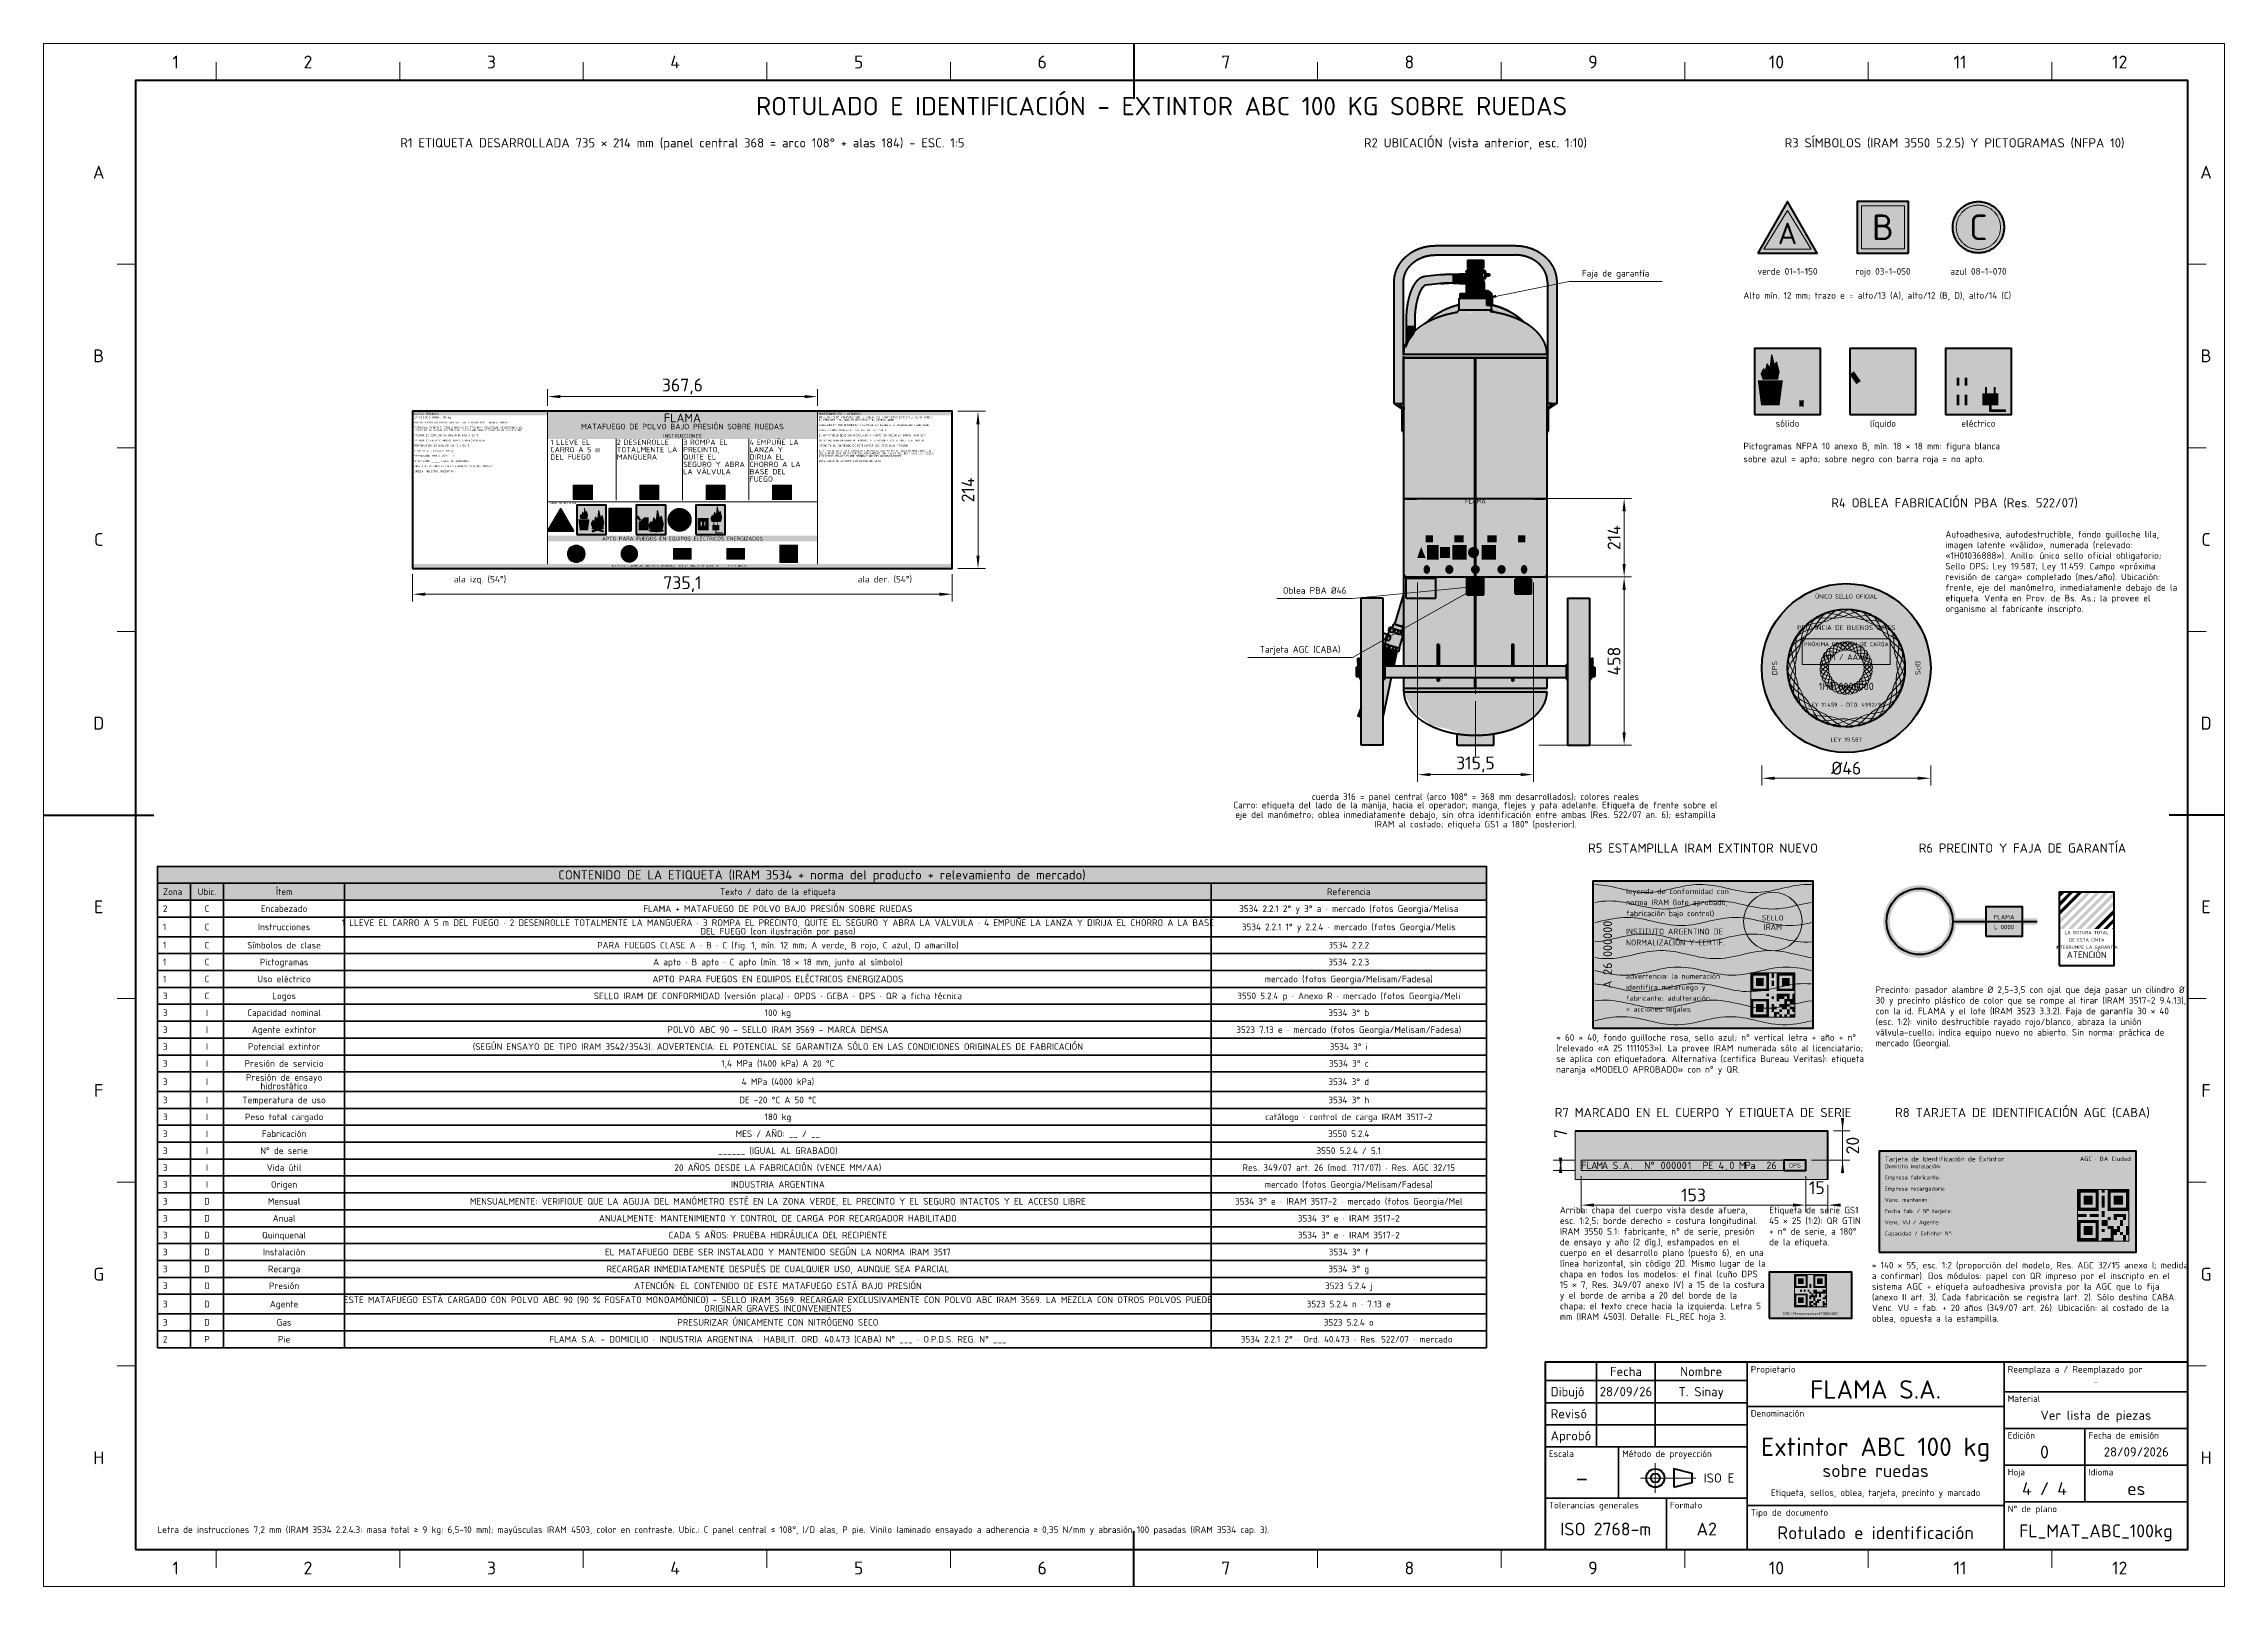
# Paper-space layout 'Hoja4_Rotulado' of a CAD drawing. Header units: millimetres. Extents: x 0 to 594, y 0 to 420.
# The model-space entities are those that its viewports show. They can reach past a viewport. Long polylines and large blocks are cut down to what shows.
import ezdxf
from ezdxf.enums import TextEntityAlignment as Align

# ---------------------------------------------------------------- set-up
doc = ezdxf.new("R2010")
doc.units = ezdxf.units.MM
doc.linetypes.add('IRAM-F-TRAZO-PUNTO', pattern=[20, 15, -2, 1, -2])
for name, color, linetype, lineweight in [('01-VISIBLE', 7, 'CONTINUOUS', 70), ('03-EJE', 1, 'IRAM-F-TRAZO-PUNTO', 18), ('04-COTA', 3, 'CONTINUOUS', 18), ('06-TEXTO', 7, 'CONTINUOUS', 25), ('07-RECUADRO', 7, 'CONTINUOUS', 70), ('08-FINA', 5, 'CONTINUOUS', 18), ('10-ROTULO', 7, 'CONTINUOUS', 35), ('11-TEXTO-ROTULO', 7, 'CONTINUOUS', 25), ('13-GRAFICA', 30, 'CONTINUOUS', 18)]:
    doc.layers.add(name, color=color, linetype=linetype, lineweight=lineweight)
doc.styles.add('ISO3098', font='isocpeur.ttf')
doc.dimstyles.new('FLAMA-IRAM', dxfattribs={"dimtxt": 3.5, "dimasz": 3.5, "dimexe": 2, "dimexo": 1.5, "dimgap": 1, "dimtad": 1, "dimdec": 1, "dimtxsty": 'ISO3098', "dimblk": 'IRAM_FLECHA', "dimblk1": 'IRAM_FLECHA', "dimblk2": 'IRAM_FLECHA', "dimcen": 2.5, "dimclrd": 256, "dimclre": 256, "dimclrt": 256, "dimazin": 3, "dimtfac": 1, "dimtmove": 0, "dimatfit": 3, "dimlwd": 18, "dimlwe": 18})

psp = doc.layouts.new('Hoja4_Rotulado')

msp = doc.modelspace()

# ---------------------------------------------------------------- texts
at = {"layer": '06-TEXTO', "style": 'ISO3098'}
for s, height, p in [('1', 3.5, (1824, 415)), ('2', 3.5, (1860, 415)), ('3', 3.5, (1910, 415)), ('4', 3.5, (1960, 415)), ('5', 3.5, (2010, 415)), ('6', 3.5, (2060, 415)), ('7', 3.5, (2110, 415)), ('8', 3.5, (2160, 415)), ('9', 3.5, (2210, 415)), ('10', 3.5, (2260, 415)), ('11', 3.5, (2310, 415)), ('12', 3.5, (2353.5, 415)), ('ROTULADO E IDENTIFICACIÓN - EXTINTOR ABC 100 KG SOBRE RUEDAS', 5, (2092.5, 403)), ('R1 ETIQUETA DESARROLLADA 735 × 214 mm (panel central 368 = arco 108° + alas 184) - ESC. 1:5', 2.5, (1962, 393)), ('R2 UBICACIÓN (vista anterior, esc. 1:10)', 2.5, (2178, 393)), ('R3 SÍMBOLOS (IRAM 3550 5.2.5) Y PICTOGRAMAS (NFPA 10)', 2.5, (2308.5, 393)), ('A', 3.5, (1803, 385)), ('A', 3.5, (2377, 385)), ('verde 01-1-150', 1.8, (2263, 358)), ('rojo 03-1-050', 1.8, (2289, 358)), ('azul 08-1-070', 1.8, (2315, 358)), ('B', 3.5, (1803, 335)), ('B', 3.5, (2377, 335)), ('R4 OBLEA FABRICACIÓN PBA (Res. 522/07)', 2.5, (2308.5, 295)), ('C', 3.5, (1803, 285)), ('C', 3.5, (2377, 285)), ('D', 3.5, (1803, 235)), ('D', 3.5, (2377, 235)), ('cuerda 316 = panel central (arco 108° = 368 mm desarrollados); colores reales', 1.8, (2178, 215)), ('Carro: etiqueta del lado de la manija, hacia el operador; manga, flejes y pata adelante. Etiqueta de frente sobre el', 1.8, (2178, 212.7)), ('eje del manómetro; oblea inmediatamente debajo, sin otra identificación entre ambas (Res. 522/07 an. 6); estampilla', 1.8, (2178, 210.1)), ('IRAM al costado; etiqueta GS1 a 180° (posterior).', 1.8, (2178, 207.5)), ('R5 ESTAMPILLA IRAM EXTINTOR NUEVO', 2.5, (2240, 201)), ('R6 PRECINTO Y FAJA DE GARANTÍA', 2.5, (2327, 201)), ('Ítem', 1.8, (1853.5, 189.1)), ('E', 3.5, (1803, 185)), ('Ubic.', 1.8, (1832.5, 189.1)), ('C', 1.8, (1832.5, 184.5)), ('Encabezado', 1.8, (1853.5, 184.5)), ('FLAMA + MATAFUEGO DE POLVO BAJO PRESIÓN SOBRE RUEDAS', 1.8, (1988, 184.5)), ('Texto / dato de la etiqueta', 1.8, (1988, 189.1)), ('3534 2.2.1 2° y 3° a · mercado (fotos Georgia/Melisa', 1.8, (2143.5, 184.5)), ('Referencia', 1.8, (2143.5, 189.1)), ('E', 3.5, (2377, 185)), ('C', 1.8, (1832.5, 179.53)), ('Instrucciones', 1.8, (1853.5, 179.53)), ('1 LLEVE EL CARRO A 5 m DEL FUEGO · 2 DESENROLLE TOTALMENTE LA MANGUERA · 3 ROMPA EL PRECINTO, QUITE EL SEGURO Y ABRA LA VÁLVULA · 4 EMPUÑE LA LANZA Y DIRIJA EL CHORRO A LA BASE', 1.8, (1988, 180.7)), ('DEL FUEGO (con ilustración por paso)', 1.8, (1988, 178.36)), ('3534 2.2.1 1° y 2.2.4 · mercado (fotos Georgia/Melis', 1.8, (2143.5, 179.53)), ('C', 1.8, (1832.5, 174.56)), ('Símbolos de clase', 1.8, (1853.5, 174.56)), ('PARA FUEGOS CLASE A · B · C (fig. 1, mín. 12 mm; A verde, B rojo, C azul, D amarillo)', 1.8, (1988, 174.56)), ('3534 2.2.2', 1.8, (2143.5, 174.56)), ('C', 1.8, (1832.5, 169.96)), ('Pictogramas', 1.8, (1853.5, 169.96)), ('APTO PARA FUEGOS EN EQUIPOS ELÉCTRICOS ENERGIZADOS', 1.8, (1988, 165.36)), ('A apto · B apto · C apto (mín. 18 × 18 mm, junto al símbolo)', 1.8, (1988, 169.96)), ('mercado (fotos Georgia/Melisam/Fadesa)', 1.8, (2143.5, 165.36)), ('3534 2.2.3', 1.8, (2143.5, 169.96)), ('C', 1.8, (1832.5, 165.36)), ('C', 1.8, (1832.5, 160.76)), ('Uso eléctrico', 1.8, (1853.5, 165.36)), ('Logos', 1.8, (1853.5, 160.76)), ('SELLO IRAM DE CONFORMIDAD (versión placa) · OPDS · GCBA · DPS · QR a ficha técnica', 1.8, (1988, 160.76)), ('3550 5.2.4 p · Anexo R · mercado (fotos Georgia/Meli', 1.8, (2143.5, 160.76)), ('I', 1.8, (1832.5, 156.16)), ('Capacidad nominal', 1.8, (1853.5, 156.16)), ('100 kg', 1.8, (1988, 156.16)), ('3534 3° b', 1.8, (2143.5, 156.16)), ('I', 1.8, (1832.5, 151.56)), ('Agente extintor', 1.8, (1853.5, 151.56)), ('POLVO ABC 90 - SELLO IRAM 3569 - MARCA DEMSA', 1.8, (1988, 151.56)), ('3523 7.13 e · mercado (fotos Georgia/Melisam/Fadesa)', 1.8, (2143.5, 151.56)), ('I', 1.8, (1832.5, 146.96)), ('I', 1.8, (1832.5, 142.36)), ('Presión de servicio', 1.8, (1853.5, 142.36)), ('Potencial extintor', 1.8, (1853.5, 146.96)), ('(SEGÚN ENSAYO DE TIPO IRAM 3542/3543). ADVERTENCIA: EL POTENCIAL SE GARANTIZA SÓLO EN LAS CONDICIONES ORIGINALES DE FABRICACIÓN', 1.8, (1988, 146.96)), ('1,4 MPa (1400 kPa) A 20 °C', 1.8, (1988, 142.36)), ('3534 3° c', 1.8, (2143.5, 142.36)), ('3534 3° i', 1.8, (2143.5, 146.96)), ('F', 3.5, (1803, 135)), ('I', 1.8, (1832.5, 137.39)), ('Presión de ensayo', 1.8, (1853.5, 138.56)), ('hidrostático', 1.8, (1853.5, 136.22)), ('4 MPa (4000 kPa)', 1.8, (1988, 137.39)), ('3534 3° d', 1.8, (2143.5, 137.39)), ('F', 3.5, (2377, 135)), ('I', 1.8, (1832.5, 132.42)), ('Temperatura de uso', 1.8, (1853.5, 132.42)), ('DE -20 °C A 50 °C', 1.8, (1988, 132.42)), ('3534 3° h', 1.8, (2143.5, 132.42)), ('R8 TARJETA DE IDENTIFICACIÓN AGC (CABA)', 2.5, (2327, 129)), ('I', 1.8, (1832.5, 127.82)), ('Peso total cargado', 1.8, (1853.5, 127.82)), ('180 kg', 1.8, (1988, 127.82)), ('catálogo · control de carga IRAM 3517-2', 1.8, (2143.5, 127.82)), ('R7 MARCADO EN EL CUERPO Y ETIQUETA DE SERIE', 2.5, (2240, 129)), ('I', 1.8, (1832.5, 123.22)), ('I', 1.8, (1832.5, 118.62)), ('N° de serie', 1.8, (1853.5, 118.62)), ('Fabricación', 1.8, (1853.5, 123.22)), ('______ (IGUAL AL GRABADO)', 1.8, (1988, 118.62)), ('MES / AÑO: __ / __', 1.8, (1988, 123.22)), ('3550 5.2.4 / 5.1', 1.8, (2143.5, 118.62)), ('3550 5.2.4', 1.8, (2143.5, 123.22)), ('I', 1.8, (1832.5, 114.02)), ('Vida útil', 1.8, (1853.5, 114.02)), ('20 AÑOS DESDE LA FABRICACIÓN (VENCE MM/AA)', 1.8, (1988, 114.02)), ('Res. 349/07 art. 26 (mod. 717/07) · Res. AGC 32/15', 1.8, (2143.5, 114.02)), ('I', 1.8, (1832.5, 109.42)), ('Origen', 1.8, (1853.5, 109.42)), ('INDUSTRIA ARGENTINA', 1.8, (1988, 109.42)), ('mercado (fotos Georgia/Melisam/Fadesa)', 1.8, (2143.5, 109.42)), ('D', 1.8, (1832.5, 104.82)), ('D', 1.8, (1832.5, 100.22)), ('Mensual', 1.8, (1853.5, 104.82)), ('Anual', 1.8, (1853.5, 100.22)), ('MENSUALMENTE: VERIFIQUE QUE LA AGUJA DEL MANÓMETRO ESTÉ EN LA ZONA VERDE, EL PRECINTO Y EL SEGURO INTACTOS Y EL ACCESO LIBRE', 1.8, (1988, 104.82)), ('ANUALMENTE: MANTENIMIENTO Y CONTROL DE CARGA POR RECARGADOR HABILITADO', 1.8, (1988, 100.22)), ('3534 3° e · IRAM 3517-2 · mercado (fotos Georgia/Mel', 1.8, (2143.5, 104.82)), ('3534 3° e · IRAM 3517-2', 1.8, (2143.5, 100.22)), ('D', 1.8, (1832.5, 95.62)), ('Quinquenal', 1.8, (1853.5, 95.62)), ('CADA 5 AÑOS: PRUEBA HIDRÁULICA DEL RECIPIENTE', 1.8, (1988, 95.62)), ('3534 3° e · IRAM 3517-2', 1.8, (2143.5, 95.62)), ('D', 1.8, (1832.5, 91.02)), ('Instalación', 1.8, (1853.5, 91.02)), ('EL MATAFUEGO DEBE SER INSTALADO Y MANTENIDO SEGÚN LA NORMA IRAM 3517', 1.8, (1988, 91.02)), ('3534 3° f', 1.8, (2143.5, 91.02)), ('G', 3.5, (1803, 85)), ('D', 1.8, (1832.5, 86.42)), ('Recarga', 1.8, (1853.5, 86.42)), ('RECARGAR INMEDIATAMENTE DESPUÉS DE CUALQUIER USO, AUNQUE SEA PARCIAL', 1.8, (1988, 86.42)), ('ATENCIÓN: EL CONTENIDO DE ESTE MATAFUEGO ESTÁ BAJO PRESIÓN', 1.8, (1988, 81.82)), ('3534 3° g', 1.8, (2143.5, 86.42)), ('G', 3.5, (2377, 85)), ('D', 1.8, (1832.5, 81.82)), ('D', 1.8, (1832.5, 76.85)), ('Presión', 1.8, (1853.5, 81.82)), ('Agente', 1.8, (1853.5, 76.85)), ('ESTE MATAFUEGO ESTÁ CARGADO CON POLVO ABC 90 (90 % FOSFATO MONOAMÓNICO) - SELLO IRAM 3569. RECARGAR EXCLUSIVAMENTE CON POLVO ABC IRAM 3569. LA MEZCLA CON OTROS POLVOS PUEDE', 1.8, (1988, 78.02)), ('3523 5.2.4 n · 7.13 e', 1.8, (2143.5, 76.85)), ('3523 5.2.4 j', 1.8, (2143.5, 81.82)), ('D', 1.8, (1832.5, 71.88)), ('Gas', 1.8, (1853.5, 71.88)), ('PRESURIZAR ÚNICAMENTE CON NITRÓGENO SECO', 1.8, (1988, 71.88)), ('ORIGINAR GRAVES INCONVENIENTES', 1.8, (1988, 75.68)), ('3523 5.2.4 o', 1.8, (2143.5, 71.88)), ('P', 1.8, (1832.5, 67.28)), ('Pie', 1.8, (1853.5, 67.28)), ('FLAMA S.A. - DOMICILIO · INDUSTRIA ARGENTINA · HABILIT. ORD. 40.473 (CABA) N° ___ · O.P.D.S. REG. N° ___', 1.8, (1988, 67.28)), ('3534 2.2.1 2° · Ord. 40.473 · Res. 522/07 · mercado ', 1.8, (2143.5, 67.28)), ('H', 3.5, (1803, 35)), ('H', 3.5, (2377, 35)), ('1', 3.5, (1824, 5)), ('2', 3.5, (1860, 5)), ('3', 3.5, (1910, 5)), ('4', 3.5, (1960, 5)), ('5', 3.5, (2010, 5)), ('6', 3.5, (2060, 5)), ('7', 3.5, (2110, 5)), ('8', 3.5, (2160, 5)), ('9', 3.5, (2210, 5)), ('10', 3.5, (2260, 5)), ('11', 3.5, (2310, 5)), ('12', 3.5, (2353.5, 5))]:
    msp.add_text(s, height=height, dxfattribs=at).set_placement(p, align=Align.MIDDLE_CENTER)
for s, p in [('Faja de garantía', (2216.172, 356.055)), ('Oblea PBA Ø46', (2134.204, 269.699)), ('Tarjeta AGC (CABA)', (2130.244, 253.66))]:
    msp.add_text(s, height=1.8, dxfattribs=at).set_placement(p, align=Align.BOTTOM_CENTER)
for s, p in [('Alto mín. 12 mm; trazo e = alto/13 (A), alto/12 (B, D), alto/14 (C)', (2251, 350)), ('Pictogramas NFPA 10 anexo B, mín. 18 × 18 mm: figura blanca', (2251, 309)), ('sobre azul = apto; sobre negro con barra roja = no apto.', (2251, 305.5)), ('Autoadhesiva, autodestructible, fondo guilloche lila,', (2306, 285)), ('«1H01036888»). Anillo: único sello oficial obligatorio;', (2306, 279.2)), ('imagen latente «válido», numerada (relevado:', (2306, 282.1)), ('Sello DPS; Ley 19.587; Ley 11.459. Campo «próxima', (2306, 276.3)), ('revisión de carga» completado (mes/año). Ubicación:', (2306, 273.4)), ('etiqueta. Venta en Prov. de Bs. As.; la provee el', (2306, 267.6)), ('frente, eje del manómetro, inmediatamente debajo de la', (2306, 270.5)), ('organismo al fabricante inscripto.', (2306, 264.7)), ('30 y precinto plástico de color que se rompe al tirar (IRAM 3517-2 9.4.13),', (2287, 158.1)), ('Precinto: pasador alambre Ø 2,5-3,5 con ojal que deja pasar un cilindro Ø', (2287, 161)), ('con la id. FLAMA y el lote (IRAM 3523 3.3.2). Faja de garantía 30 × 40', (2287, 155.2)), ('(esc. 1:2): vinilo destructible rayado rojo/blanco, abraza la unión', (2287, 152.3)), ('≈ 60 × 40, fondo guilloche rosa, sello azul; n° vertical letra + año + n°', (2200, 148)), ('válvula-cuello; indica equipo nuevo no abierto. Sin norma: práctica de', (2287, 149.4)), ('mercado (Georgia).', (2287, 146.5)), ('se aplica con etiquetadora. Alternativa (certifica Bureau Veritas): etiqueta', (2200, 142.2)), ('(relevado «A 25 1111053»). La provee IRAM numerada sólo al licenciatario;', (2200, 145.1)), ('naranja «MODELO APROBADO» con n° y QR.', (2200, 139.3)), ('Arriba: chapa del cuerpo vista desde afuera,', (2201, 101)), ('Etiqueta de serie GS1', (2258, 101)), ('esc. 1:2,5; borde derecho = costura longitudinal.', (2201, 98.1)), ('IRAM 3550 5.1: fabricante, n° de serie, presión', (2201, 95.2)), ('45 × 25 (1:2): QR GTIN', (2258, 98.1)), ('+ n° de serie, a 180°', (2258, 95.2)), ('de ensayo y año (2 díg.), estampados en el', (2201, 92.3)), ('cuerpo en el desarrollo plano (puesto 6), en una', (2201, 89.4)), ('de la etiqueta.', (2258, 92.3)), ('15 × 7, Res. 349/07 anexo IV) a 15 de la costura', (2201, 80.7)), ('chapa en todos los modelos: el final (cuño DPS', (2201, 83.6)), ('línea horizontal, sin código 2D. Mismo lugar de la', (2201, 86.5)), ('≈ 140 × 55, esc. 1:2 (proporción del modelo, Res. AGC 32/15 anexo I; medida', (2286, 86)), ('a confirmar). Dos módulos: papel con QR impreso por el inscripto en el', (2286, 83.1)), ('y el borde de arriba a 20 del borde de la', (2201, 77.8)), ('chapa; el texto crece hacia la izquierda. Letra 5', (2201, 74.9)), ('sistema AGC + etiqueta autoadhesiva provista por la AGC que lo fija', (2286, 80.2)), ('(anexo II art. 3). Cada fabricación se registra (art. 2). Sólo destino CABA.', (2286, 77.3)), ('mm (IRAM 4503). Detalle: FL_REC hoja 3.', (2201, 72)), ('Venc. VU = fab. + 20 años (349/07 art. 26). Ubicación: al costado de la', (2286, 74.4)), ('oblea, opuesta a la estampilla.', (2286, 71.5)), ('Letra de instrucciones 7,2 mm (IRAM 3534 2.2.4.3: masa total ≥ 9 kg: 6,5-10 mm); mayúsculas IRAM 4503, color en contraste. Ubic.: C panel central ≤ 108°, I/D alas, P pie. Vinilo laminado ensayado a adherencia ≥ 0,35 N/mm y abrasión 100 pasadas (IRAM 3534 cap. 3).', (1819, 14))]:
    msp.add_text(s, height=1.8, dxfattribs=at).set_placement(p, align=Align.BOTTOM_LEFT)
for s, p in [('sólido', (2263, 317.5)), ('líquido', (2289, 317.5)), ('eléctrico', (2315, 317.5))]:
    msp.add_text(s, height=1.8, dxfattribs=at).set_placement(p, align=Align.TOP_CENTER)
at = {"layer": '06-TEXTO', "true_color": 0xffffff, "style": 'ISO3098'}
msp.add_text('CONTENIDO DE LA ETIQUETA (IRAM 3534 + norma del producto + relevamiento de mercado)', height=2.5, dxfattribs=at).set_placement((2000, 193.7), align=Align.MIDDLE_CENTER)
at = {"layer": '06-TEXTO', "style": 'ISO3098'}
for s, p in [('Zona', (1820.5, 189.1)), ('2', (1820.5, 184.5)), ('1', (1820.5, 179.53)), ('1', (1820.5, 174.56)), ('1', (1820.5, 169.96)), ('1', (1820.5, 165.36)), ('3', (1820.5, 160.76)), ('3', (1820.5, 156.16)), ('3', (1820.5, 151.56)), ('3', (1820.5, 146.96)), ('3', (1820.5, 142.36)), ('3', (1820.5, 137.39)), ('3', (1820.5, 132.42)), ('3', (1820.5, 127.82)), ('3', (1820.5, 123.22)), ('3', (1820.5, 118.62)), ('3', (1820.5, 114.02)), ('3', (1820.5, 109.42)), ('3', (1820.5, 104.82)), ('3', (1820.5, 100.22)), ('3', (1820.5, 95.62)), ('3', (1820.5, 91.02)), ('3', (1820.5, 86.42)), ('3', (1820.5, 81.82)), ('3', (1820.5, 76.85)), ('3', (1820.5, 71.88)), ('2', (1820.5, 67.28))]:
    msp.add_text(s, height=1.8, dxfattribs=at).set_placement(p, align=Align.MIDDLE_LEFT)
at = {"layer": '08-FINA', "style": 'ISO3098'}
for s, p in [('ala izq. (54°)', (1906.865, 275.098)), ('ala der. (54°)', (2017.135, 275.098))]:
    msp.add_text(s, height=1.8, dxfattribs=at).set_placement(p, align=Align.TOP_CENTER)
at = {"layer": '11-TEXTO-ROTULO', "style": 'ISO3098'}
for s, height, p in [('Fecha', 2.5, (2219, 58.5)), ('Nombre', 2.5, (2239.5, 58.5)), ('28/09/26', 2.5, (2219, 53)), ('T. Sinay', 2.5, (2239.5, 53)), ('FLAMA S.A.', 5, (2287, 53.6)), ('-', 1.8, (2347, 55.6)), ('Ver lista de piezas', 2.5, (2347, 46.6)), ('Extintor ABC 100 kg', 5, (2287, 38)), ('0', 3.5, (2333, 36.6)), ('28/09/2026', 2.5, (2358, 36.6)), ('sobre ruedas', 3.5, (2287, 31.5)), ('-', 5, (2207, 29.6)), ('Etiqueta, sellos, oblea, tarjeta, precinto y marcado', 1.8, (2287, 25.5)), ('4 / 4', 3.5, (2333, 26.6)), ('es', 3.5, (2358, 26.6)), ('ISO 2768-m', 3.5, (2213.5, 15.6)), ('A2', 3.5, (2241, 15.6)), ('Rotulado e identificación', 3.5, (2287, 14.6)), ('FL_MAT_ABC_100kg', 3.5, (2347, 15.1))]:
    msp.add_text(s, height=height, dxfattribs=at).set_placement(p, align=Align.MIDDLE_CENTER)
for s, p in [('Propietario', (2253, 60)), ('Reemplaza a / Reemplazado por', (2323, 60)), ('Denominación', (2253, 48)), ('Material', (2323, 52)), ('Edición', (2323, 42)), ('Fecha de emisión', (2345, 42)), ('Escala', (2198, 37)), ('Método de proyección', (2218, 37)), ('Hoja', (2323, 32)), ('Idioma', (2345, 32)), ('Tolerancias generales', (2198, 23)), ('Formato', (2231, 23)), ('Tipo de documento', (2253, 21)), ('N° de plano', (2323, 22))]:
    msp.add_text(s, height=1.8, dxfattribs=at).set_placement(p, align=Align.TOP_LEFT)
for s, p in [('Dibujó', (2198.5, 53)), ('Revisó', (2198.5, 47)), ('Aprobó', (2198.5, 41))]:
    msp.add_text(s, height=2.5, dxfattribs=at).set_placement(p, align=Align.MIDDLE_LEFT)
msp.add_text('ISO E', height=2.5, dxfattribs=at).set_placement((2248.5, 29.5), align=Align.MIDDLE_RIGHT)
at = {"layer": '13-GRAFICA', "true_color": 0xffffff, "style": 'ISO3098'}
for s, height, p in [('A', 5.88, (2263, 368.32)), ('B', 7, (2289, 370)), ('C', 7, (2315, 370)), ('B', 3, (1945.043, 290.354)), ('C', 3, (1961.243, 290.354)), ('A', 2.52, (1928.843, 289.634)), ('IRAM', 1.152, (1933.075, 281.098)), ('OPDS', 1.056, (1947.537, 281.098)), ('DPS', 1.056, (1976.463, 281.098)), ('ÚNICO SELLO OFICIAL', 1.15, (2279, 269.5)), ('LEY 19.587', 1.15, (2279, 230.5)), ('SELLO', 1.4, (2259, 182)), ('IRAM', 1.6, (2259, 179.5))]:
    msp.add_text(s, height=height, dxfattribs=at).set_placement(p, align=Align.MIDDLE_CENTER)
at = {"layer": '13-GRAFICA', "true_color": 0x191919, "style": 'ISO3098'}
for s, height, p in [('AGENTE EXTINTOR: POLVO ABC 90 - SELLO IRAM 3569 - MARCA DEMSA', 0.5, (1888.887, 317.102)), ('CAPACIDAD NOMINAL: 100 kg', 0.5, (1888.887, 318.502)), ('POTENCIAL EXTINTOR: (SEGÚN ENSAYO DE TIPO IRAM 3542/3543). ADVERTENCIA: EL', 0.5, (1888.887, 315.702)), ('POTENCIAL SE GARANTIZA SÓLO EN LAS CONDICIONES ORIGINALES DE FABRICACIÓN', 0.5, (1888.887, 315.002)), ('ANUALMENTE: MANTENIMIENTO Y CONTROL DE CARGA POR RECARGADOR HABILITADO', 0.5, (1999.157, 316.402)), ('MENSUALMENTE: VERIFIQUE QUE LA AGUJA DEL MANÓMETRO ESTÉ EN LA ZONA VERDE,', 0.5, (1999.157, 318.502)), ('EL PRECINTO Y EL SEGURO INTACTOS Y EL ACCESO LIBRE', 0.5, (1999.157, 317.802)), ('CADA 5 AÑOS: PRUEBA HIDRÁULICA DEL RECIPIENTE', 0.5, (1999.157, 315.002)), ('TEMPERATURA DE USO: DE -20 °C A 50 °C', 0.5, (1888.887, 310.802)), ('PRESIÓN DE SERVICIO: 1,4 MPa (1400 kPa) A 20 °C', 0.5, (1888.887, 313.602)), ('PRESIÓN DE ENSAYO HIDROSTÁTICO: 4 MPa (4000 kPa)', 0.5, (1888.887, 312.202)), ('PESO TOTAL CARGADO: 180 kg', 0.5, (1888.887, 309.402)), ('CARRO A 5\xa0m', 1.43144, (1926.043, 310.194)), ('LLEVE EL', 1.4314, (1927.611, 312.198)), ('TOTALMENTE LA', 1.43144, (1944.122, 310.194)), ('DESENROLLE', 1.4314, (1945.941, 312.198)), ('PRECINTO,', 1.4314, (1962.2, 310.194)), ('ROMPA EL', 1.4314, (1964.048, 312.198)), ('LANZA Y', 1.4314, (1980.278, 310.194)), ('EMPUÑE LA', 1.4314, (1982.192, 312.198)), ('ATENCIÓN: EL CONTENIDO DE ESTE MATAFUEGO ESTÁ BAJO PRESIÓN', 0.5, (1999.157, 310.802)), ('EL MATAFUEGO DEBE SER INSTALADO Y MANTENIDO SEGÚN LA NORMA IRAM 3517', 0.5, (1999.157, 313.602)), ('RECARGAR INMEDIATAMENTE DESPUÉS DE CUALQUIER USO, AUNQUE SEA PARCIAL', 0.5, (1999.157, 312.202)), ('ESTE MATAFUEGO ESTÁ CARGADO CON POLVO ABC 90 (90 % FOSFATO MONOAMÓNICO) -', 0.5, (1999.157, 309.402)), ('VIDA ÚTIL: 20 AÑOS DESDE LA FABRICACIÓN (VENCE MM/AA)', 0.5, (1888.887, 305.202)), ('FABRICACIÓN: MES / AÑO: __ / __', 0.5, (1888.887, 308.002)), ('N° DE SERIE: ______ (IGUAL AL GRABADO)', 0.5, (1888.887, 306.602)), ('ORIGEN: INDUSTRIA ARGENTINA', 0.5, (1888.887, 303.802)), ('DEL FUEGO', 1.4314, (1926.043, 308.19)), ('MANGUERA', 1.4314, (1944.122, 308.19)), ('SEGURO Y ABRA', 1.43144, (1962.2, 306.186)), ('QUITE EL', 1.4314, (1962.2, 308.19)), ('LA VÁLVULA', 1.4314, (1962.2, 304.182)), ('DIRIJA EL', 1.4314, (1980.278, 308.19)), ('CHORRO A LA', 1.43144, (1980.278, 306.186)), ('BASE DEL', 1.4314, (1980.278, 304.182)), ('SELLO IRAM 3569. RECARGAR EXCLUSIVAMENTE CON POLVO ABC IRAM 3569. LA MEZCLA', 0.5, (1999.157, 308.702)), ('CON OTROS POLVOS PUEDE ORIGINAR GRAVES INCONVENIENTES', 0.5, (1999.157, 308.002)), ('PRESURIZAR ÚNICAMENTE CON NITRÓGENO SECO', 0.5, (1999.157, 306.602)), ('FUEGO', 1.4314, (1980.278, 302.178)), ('PARA FUEGOS CLASE', 0.5, (1925.843, 295.154))]:
    msp.add_text(s, height=height, dxfattribs=at).set_placement(p, align=Align.TOP_LEFT)
at = {"layer": '13-GRAFICA', "true_color": 0xffffff, "style": 'ISO3098'}
for s, p in [('DATOS TÉCNICOS', (1888.887, 319.502)), ('MANTENIMIENTO / ATENCIÓN', (1999.157, 319.502))]:
    msp.add_text(s, height=0.575, dxfattribs=at).set_placement(p, align=Align.TOP_LEFT)
for s, height, p in [('MATAFUEGO DE POLVO BAJO PRESIÓN SOBRE RUEDAS', 1.5, (1962, 316.502)), ('FLAMA', 2.4, (1962, 319.302)), ('FLAMA', 1.2, (2178, 295.999)), ('APTO PARA FUEGOS EN EQUIPOS ELÉCTRICOS ENERGIZADOS', 1.04, (1962, 285.754)), ('FLAMA S.A. - DOMICILIO · INDUSTRIA ARGENTINA · HABILIT. ORD. 40.473 (CABA) N° ___ · O.P.D.S. REG. N° ___', 0.5, (1962, 278.058))]:
    msp.add_text(s, height=height, dxfattribs=at).set_placement(p, align=Align.TOP_CENTER)
at = {"layer": '13-GRAFICA', "true_color": 0xc81e2d, "style": 'ISO3098'}
for s, p in [('1', (1926.043, 312.198)), ('2', (1944.122, 312.198)), ('3', (1962.2, 312.198)), ('4', (1980.278, 312.198))]:
    msp.add_text(s, height=1.431, dxfattribs=at).set_placement(p, align=Align.TOP_LEFT)
at = {"layer": '13-GRAFICA', "true_color": 0x191919, "style": 'ISO3098'}
for s, height, p in [('INSTRUCCIONES', 1.00201, (1962, 313.2)), ('GCBA', 1.056, (1962, 281.098)), ('LA ROTURA TOTAL', 0.9, (2344.5, 178)), ('INTERRUMPE LA GARANTÍA', 0.9, (2344.5, 174)), ('DE ESTA CINTA', 0.9, (2344.5, 176))]:
    msp.add_text(s, height=height, dxfattribs=at).set_placement(p, align=Align.MIDDLE_CENTER)
at = {"layer": '13-GRAFICA', "style": 'ISO3098'}
for s, height, p in [('5 m', 0.6, (1935.416, 298.838)), ('(01)779xxxxxxxxxx(21)000001', 0.8, (2269.25, 73.6))]:
    msp.add_text(s, height=height, dxfattribs=at).set_placement(p, align=Align.BOTTOM_CENTER)
for s, height, p in [('PROVINCIA DE BUENOS AIRES', 1.3, (2279, 261)), ('PRÓXIMA REVISIÓN DE CARGA', 1.1, (2279, 256.5)), ('MM / AAAA', 1.6, (2279, 253)), ('LEY 11.459 - DTO. 4992/90', 1.1, (2279, 240)), ('FLAMA', 1.2, (2322, 182.2)), ('L 0000', 1.2, (2322, 179.5))]:
    msp.add_text(s, height=height, dxfattribs=at).set_placement(p, align=Align.MIDDLE_CENTER)
at = {"layer": '13-GRAFICA', "true_color": 0xffffff, "style": 'ISO3098'}
for rotation, p in [(90, (2259.5, 250)), (-90, (2298.5, 250))]:
    msp.add_text('DPS', height=1.4, rotation=rotation, dxfattribs=at).set_placement(p, align=Align.MIDDLE_CENTER)
at = {"layer": '13-GRAFICA', "true_color": 0xc81e2d, "style": 'ISO3098'}
msp.add_text('1H0 0000000', height=2, dxfattribs=at).set_placement((2279, 245), align=Align.MIDDLE_CENTER)
at = {"layer": '13-GRAFICA', "style": 'ISO3098'}
for s, height, p in [('norma IRAM (lote aprobado,', 1.5, (2219, 185)), ('leyenda de conformidad con', 1.5, (2219, 188)), ('fabricación bajo control)', 1.5, (2219, 182)), ('advertencia: la numeración', 1.4, (2219, 165)), ('identifica matafuego y', 1.4, (2219, 162)), ('fabricante; adulteración', 1.4, (2219, 159)), ('= acciones legales', 1.4, (2219, 156)), ('Domicilio instalación:', 1.1, (2289.5, 113.5)), ('Empresa fabricante:', 1.1, (2289.5, 110.45)), ('Empresa recargadora:', 1.1, (2289.5, 107.4)), ('Venc. mantenim.:', 1.1, (2289.5, 104.35)), ('Fecha fab. / N° tarjeta:', 1.1, (2289.5, 101.3)), ('Venc. VU / Agente:', 1.1, (2289.5, 98.25)), ('Capacidad / Extintor N°:', 1.1, (2289.5, 95.2))]:
    msp.add_text(s, height=height, dxfattribs=at).set_placement(p, align=Align.BOTTOM_LEFT)
at = {"layer": '13-GRAFICA', "true_color": 0xc81e2d, "style": 'ISO3098'}
msp.add_text('A 26 000000', height=2.4, rotation=90, dxfattribs=at).set_placement((2214, 172), align=Align.MIDDLE_CENTER)
at = {"layer": '13-GRAFICA', "true_color": 0x005eaa, "style": 'ISO3098'}
for s, p in [('INSTITUTO ARGENTINO DE', (2219, 177)), ('NORMALIZACIÓN Y CERTIF.', (2219, 174))]:
    msp.add_text(s, height=1.6, dxfattribs=at).set_placement(p, align=Align.BOTTOM_LEFT)
at = {"layer": '13-GRAFICA', "true_color": 0xc81e2d, "style": 'ISO3098'}
msp.add_text('ATENCIÓN', height=1.8, dxfattribs=at).set_placement((2344.5, 170.5), align=Align.BOTTOM_CENTER)
at = {"layer": '13-GRAFICA', "true_color": 0x5a0a0f, "style": 'ISO3098'}
for s, height, p in [('F', 2, (2207.52, 114.6)), ('L', 2, (2208.96, 114.6)), ('A', 2, (2210.4, 114.6)), ('M', 2, (2211.84, 114.6)), ('A', 2, (2213.28, 114.6)), ('S', 2, (2216.16, 114.6)), ('.', 2, (2217.6, 114.6)), ('A', 2, (2219.04, 114.6)), ('.', 2, (2220.48, 114.6)), ('N', 2, (2224.8, 114.6)), ('°', 2, (2226.24, 114.6)), ('0', 2, (2229.12, 114.6)), ('0', 2, (2230.56, 114.6)), ('0', 2, (2232, 114.6)), ('0', 2, (2233.44, 114.6)), ('0', 2, (2234.88, 114.6)), ('1', 2, (2236.32, 114.6)), ('P', 2, (2240.64, 114.6)), ('E', 2, (2242.08, 114.6)), ('4', 2, (2244.96, 114.6)), (',', 2, (2246.4, 114.6)), ('0', 2, (2247.84, 114.6)), ('M', 2, (2250.72, 114.6)), ('P', 2, (2252.16, 114.6)), ('a', 2, (2253.6, 114.6)), ('2', 2, (2257.92, 114.6)), ('6', 2, (2259.36, 114.6)), ('DPS', 1.2, (2265, 114.6))]:
    msp.add_text(s, height=height, dxfattribs=at).set_placement(p, align=Align.MIDDLE_CENTER)
at = {"layer": '13-GRAFICA', "style": 'ISO3098'}
msp.add_text('Tarjeta de Identificación de Extintor', height=1.3, dxfattribs=at).set_placement((2289.5, 117), align=Align.TOP_LEFT)
at = {"layer": '13-GRAFICA', "true_color": 0x191919, "style": 'ISO3098'}
msp.add_text('AGC · BA Ciudad', height=1.2, dxfattribs=at).set_placement((2356.5, 117), align=Align.TOP_RIGHT)

# ---------------------------------------------------------------- blocks, each defined once
blk = doc.blocks.new('IRAM_FLECHA')
blk.add_solid([(0, 0), (-1, 0.125), (-1, -0.125)])

# ---------------------------------------------------------------- dimensions: what is measured, and where the dimension line sits
at = {"layer": '04-COTA'}
for base, p1, p2, override in [((1925.243, 323.902), (1925.243, 319.902), (1998.757, 319.902), {"dimlfac": 5}), ((1888.487, 270.098), (1888.487, 277.098), (2035.513, 277.098), {"dimlfac": 5}), ((2162.224, 221), (2162.224, 274.799), (2193.776, 274.799), {"dimlfac": 10}), ((2256, 220), (2256, 225), (2302, 225), {"dimlfac": 1, "dimpost": '%%c<>'}), ((2206.8, 103.8), (2206.8, 113.2), (2268, 113.2), {"dimlfac": 2.5}), ((2268, 103.8), (2268, 113.2), (2274, 110.8), {"dimlfac": 2.5})]:
    msp.add_linear_dim(base=base, p1=p1, p2=p2, dimstyle='FLAMA-IRAM', override=override, dxfattribs=at).render()
for base, p1, p2, override in [((2042.513, 277.098), (2035.513, 277.098), (2035.513, 319.902), {"dimlfac": 5}), ((2218.5, 274.799), (2193.776, 274.799), (2193.776, 296.201), {"dimlfac": 10}), ((2218.5, 229), (2193.776, 229), (2193.776, 274.799), {"dimlfac": 10}), ((2278, 124), (2274, 124), (2268, 116), {"dimlfac": 2.5})]:
    msp.add_linear_dim(base=base, p1=p1, p2=p2, angle=90, dimstyle='FLAMA-IRAM', override=override, dxfattribs=at).render()
msp.add_linear_dim(base=(2201.2, 116), p1=(2206.8, 116), p2=(2206.8, 113.2), angle=90, location=(2201.2, 123.278), dimstyle='FLAMA-IRAM', override={"dimlfac": 2.5, "dimtmove": 2}, dxfattribs=at).render()

# ---------------------------------------------------------------- hatches: boundary and pattern name
at = {"layer": '08-FINA'}
h = msp.add_hatch(color=7, dxfattribs=at)
h.dxf.hatch_style = 1
h.paths.add_polyline_path([(2181.189, 350.747), (2183.719, 350.85), (2183.56, 351.634)])
h = msp.add_hatch(color=7, dxfattribs=at)
h.dxf.hatch_style = 1
h.paths.add_polyline_path([(2178, 272.199), (2175.473, 272.352), (2175.551, 271.556)])
h = msp.add_hatch(color=7, dxfattribs=at)
h.dxf.hatch_style = 1
h.paths.add_polyline_path([(2178, 271.749), (2175.626, 270.87), (2176.019, 270.173)])
at = {"layer": '13-GRAFICA', "true_color": 0x009146}
h = msp.add_hatch(color=7, dxfattribs=at)
h.dxf.hatch_style = 1
h.paths.add_polyline_path([(2254.917, 363), (2271.083, 363), (2263, 377)])
at = {"layer": '13-GRAFICA', "true_color": 0xc81e2d}
h = msp.add_hatch(color=7, dxfattribs=at)
h.dxf.hatch_style = 1
h.paths.add_polyline_path([(2296, 363), (2296, 377), (2282, 377), (2282, 363)])
at = {"layer": '13-GRAFICA', "true_color": 0x005eaa}
h = msp.add_hatch(color=7, dxfattribs=at)
h.dxf.hatch_style = 1
h.paths.add_polyline_path([(2322, 370), (2321.996, 369.771), (2321.985, 369.542), (2321.966, 369.314), (2321.94, 369.086), (2321.907, 368.86), (2321.865, 368.634), (2321.817, 368.41), (2321.761, 368.188), (2321.699, 367.968), (2321.629, 367.75), (2321.551, 367.534), (2321.467, 367.321), (2321.376, 367.111), (2321.278, 366.904), (2321.173, 366.7), (2321.062, 366.5), (2320.944, 366.304), (2320.82, 366.111), (2320.69, 365.923), (2320.553, 365.739), (2320.411, 365.559), (2320.263, 365.385), (2320.109, 365.215), (2319.95, 365.05), (2319.785, 364.891), (2319.615, 364.737), (2319.441, 364.589), (2319.261, 364.447), (2319.077, 364.31), (2318.889, 364.18), (2318.696, 364.056), (2318.5, 363.938), (2318.3, 363.827), (2318.096, 363.722), (2317.889, 363.624), (2317.679, 363.533), (2317.466, 363.449), (2317.25, 363.371), (2317.032, 363.301), (2316.812, 363.239), (2316.59, 363.183), (2316.366, 363.135), (2316.14, 363.093), (2315.914, 363.06), (2315.686, 363.034), (2315.458, 363.015), (2315.229, 363.004), (2315, 363), (2314.771, 363.004), (2314.542, 363.015), (2314.314, 363.034), (2314.086, 363.06), (2313.86, 363.093), (2313.634, 363.135), (2313.41, 363.183), (2313.188, 363.239), (2312.968, 363.301), (2312.75, 363.371), (2312.534, 363.449), (2312.321, 363.533), (2312.111, 363.624), (2311.904, 363.722), (2311.7, 363.827), (2311.5, 363.938), (2311.304, 364.056), (2311.111, 364.18), (2310.923, 364.31), (2310.739, 364.447), (2310.559, 364.589), (2310.385, 364.737), (2310.215, 364.891), (2310.05, 365.05), (2309.891, 365.215), (2309.737, 365.385), (2309.589, 365.559), (2309.447, 365.739), (2309.31, 365.923), (2309.18, 366.111), (2309.056, 366.304), (2308.938, 366.5), (2308.827, 366.7), (2308.722, 366.904), (2308.624, 367.111), (2308.533, 367.321), (2308.449, 367.534), (2308.371, 367.75), (2308.301, 367.968), (2308.239, 368.188), (2308.183, 368.41), (2308.135, 368.634), (2308.093, 368.86), (2308.06, 369.086), (2308.034, 369.314), (2308.015, 369.542), (2308.004, 369.771), (2308, 370), (2308.004, 370.229), (2308.015, 370.458), (2308.034, 370.686), (2308.06, 370.914), (2308.093, 371.14), (2308.135, 371.366), (2308.183, 371.59), (2308.239, 371.812), (2308.301, 372.032), (2308.371, 372.25), (2308.449, 372.466), (2308.533, 372.679), (2308.624, 372.889), (2308.722, 373.096), (2308.827, 373.3), (2308.938, 373.5), (2309.056, 373.696), (2309.18, 373.889), (2309.31, 374.077), (2309.447, 374.261), (2309.589, 374.441), (2309.737, 374.615), (2309.891, 374.785), (2310.05, 374.95), (2310.215, 375.109), (2310.385, 375.263), (2310.559, 375.411), (2310.739, 375.553), (2310.923, 375.69), (2311.111, 375.82), (2311.304, 375.944), (2311.5, 376.062), (2311.7, 376.173), (2311.904, 376.278), (2312.111, 376.376), (2312.321, 376.467), (2312.534, 376.551), (2312.75, 376.629), (2312.968, 376.699), (2313.188, 376.761), (2313.41, 376.817), (2313.634, 376.865), (2313.86, 376.907), (2314.086, 376.94), (2314.314, 376.966), (2314.542, 376.985), (2314.771, 376.996), (2315, 377), (2315.229, 376.996), (2315.458, 376.985), (2315.686, 376.966), (2315.914, 376.94), (2316.14, 376.907), (2316.366, 376.865), (2316.59, 376.817), (2316.812, 376.761), (2317.032, 376.699), (2317.25, 376.629), (2317.466, 376.551), (2317.679, 376.467), (2317.889, 376.376), (2318.096, 376.278), (2318.3, 376.173), (2318.5, 376.062), (2318.696, 375.944), (2318.889, 375.82), (2319.077, 375.69), (2319.261, 375.553), (2319.441, 375.411), (2319.615, 375.263), (2319.785, 375.109), (2319.95, 374.95), (2320.109, 374.785), (2320.263, 374.615), (2320.411, 374.441), (2320.553, 374.261), (2320.69, 374.077), (2320.82, 373.889), (2320.944, 373.696), (2321.062, 373.5), (2321.173, 373.3), (2321.278, 373.096), (2321.376, 372.889), (2321.467, 372.679), (2321.551, 372.466), (2321.629, 372.25), (2321.699, 372.032), (2321.761, 371.812), (2321.817, 371.59), (2321.865, 371.366), (2321.907, 371.14), (2321.94, 370.914), (2321.966, 370.686), (2321.985, 370.458), (2321.996, 370.229)])
at = {"layer": '13-GRAFICA', "true_color": 0xb21820}
h = msp.add_hatch(color=7, dxfattribs=at)
h.dxf.hatch_style = 1
h.paths.add_polyline_path([(2155.9, 321.9), (2155.9, 355.8), (2156, 355.8), (2156, 356.5), (2156.1, 356.5), (2156.1, 357.3), (2156.2, 357.3), (2156.2, 357.6), (2156.3, 357.6), (2156.4, 358.1), (2156.5, 358.1), (2156.5, 358.3), (2156.6, 358.3), (2156.6, 358.6), (2156.7, 358.6), (2156.7, 358.8), (2156.8, 358.8), (2156.8, 359), (2156.9, 359), (2157, 359.5), (2157.1, 359.5), (2157.2, 359.8), (2157.5, 360), (2157.5, 360.2), (2157.7, 360.3), (2157.7, 360.5), (2158, 360.7), (2158, 360.9), (2158.2, 361), (2158.2, 361.2), (2158.3, 361.2), (2158.6, 361.6), (2158.8, 361.6), (2159.4, 362.3), (2159.6, 362.3), (2160.1, 362.9), (2160.7, 363.1), (2160.8, 363.3), (2161, 363.3), (2161, 363.4), (2161.2, 363.4), (2161.2, 363.5), (2161.8, 363.7), (2161.9, 363.9), (2162.1, 363.9), (2162.1, 364), (2162.3, 364), (2162.3, 364.1), (2162.7, 364.1), (2162.7, 364.2), (2163, 364.2), (2163, 364.3), (2163.3, 364.3), (2163.3, 364.4), (2163.6, 364.4), (2163.6, 364.5), (2164, 364.5), (2164, 364.6), (2164.3, 364.6), (2164.3, 364.7), (2164.6, 364.7), (2164.6, 364.8), (2165.6, 364.8), (2165.6, 364.9), (2166.6, 364.9), (2166.6, 365), (2189.4, 365), (2189.4, 364.9), (2191.4, 364.8), (2191.4, 364.7), (2191.7, 364.7), (2191.7, 364.6), (2192, 364.6), (2192, 364.5), (2192.4, 364.5), (2192.4, 364.4), (2192.7, 364.4), (2192.7, 364.3), (2193, 364.3), (2193, 364.2), (2193.3, 364.2), (2193.3, 364.1), (2193.7, 364.1), (2193.7, 364), (2194.1, 363.9), (2194.2, 363.7), (2194.4, 363.7), (2194.4, 363.6), (2194.6, 363.6), (2194.6, 363.5), (2195.2, 363.3), (2195.3, 363.1), (2195.9, 362.9), (2196.4, 362.3), (2196.6, 362.3), (2197.2, 361.6), (2197.4, 361.6), (2197.4, 361.5), (2197.8, 361.2), (2197.8, 361), (2198, 360.9), (2198, 360.7), (2198.3, 360.5), (2198.3, 360.3), (2198.5, 360.2), (2198.5, 360), (2198.6, 360), (2198.6, 359.9), (2198.8, 359.8), (2198.8, 359.6), (2199, 359.5), (2199.1, 359), (2199.2, 359), (2199.2, 358.8), (2199.3, 358.8), (2199.3, 358.6), (2199.4, 358.6), (2199.4, 358.3), (2199.5, 358.3), (2199.6, 357.8), (2199.7, 357.8), (2199.8, 357.3), (2199.9, 357.3), (2199.9, 356.5), (2200, 356.5), (2200, 355.8), (2200.1, 355.8), (2200.1, 321.9), (2199.9, 321.9), (2199.8, 321.7), (2199.6, 321.7), (2199.5, 321.5), (2199.3, 321.5), (2199.2, 321.3), (2199, 321.3), (2198.9, 321.1), (2198.7, 321.1), (2198.6, 320.9), (2198.4, 320.9), (2198.3, 320.7), (2198.1, 320.7), (2198.1, 320.6), (2197.9, 320.5), (2197.9, 314.5), (2197.5, 314.5), (2197.5, 321.1), (2197.6, 321.1), (2197.6, 355.5), (2197.5, 355.5), (2197.4, 356.8), (2197.3, 356.8), (2197.3, 357), (2197.2, 357), (2197.2, 357.3), (2197.1, 357.3), (2197.1, 357.5), (2197, 357.5), (2197, 357.8), (2196.9, 357.8), (2196.7, 358.4), (2196.5, 358.5), (2196.5, 358.7), (2196.4, 358.7), (2196.4, 358.8), (2196.2, 358.9), (2196.2, 359.1), (2195.9, 359.3), (2195.9, 359.5), (2195.8, 359.5), (2195.3, 360.1), (2195.1, 360.1), (2194.6, 360.7), (2194.4, 360.7), (2194.3, 360.9), (2194.1, 360.9), (2194.1, 361), (2193.5, 361.2), (2193.4, 361.4), (2193.2, 361.4), (2193.2, 361.5), (2193, 361.5), (2193, 361.6), (2192.8, 361.6), (2192.8, 361.7), (2192.6, 361.7), (2192.6, 361.8), (2192.2, 361.8), (2192.2, 361.9), (2191.9, 361.9), (2191.9, 362), (2191.6, 362), (2191.6, 362.1), (2191.2, 362.1), (2191.2, 362.2), (2190.9, 362.2), (2190.9, 362.3), (2189, 362.4), (2189, 362.5), (2167, 362.5), (2167, 362.4), (2165.1, 362.3), (2165.1, 362.2), (2164.4, 362.1), (2164.4, 362), (2164.1, 362), (2164.1, 361.9), (2163.8, 361.9), (2163.8, 361.8), (2163.4, 361.8), (2163.4, 361.7), (2163.2, 361.7), (2163.2, 361.6), (2162.6, 361.4), (2162.5, 361.2), (2162.3, 361.2), (2162.3, 361.1), (2161.7, 360.9), (2161.7, 360.8), (2161.4, 360.7), (2160.9, 360.1), (2160.7, 360.1), (2160.7, 360), (2160.1, 359.5), (2160.1, 359.3), (2159.8, 359.1), (2159.8, 358.9), (2159.5, 358.7), (2159.5, 358.5), (2159.3, 358.4), (2159.3, 358.2), (2159.2, 358.2), (2159.2, 358), (2159.1, 358), (2159.1, 357.8), (2159, 357.8), (2159, 357.5), (2158.9, 357.5), (2158.9, 357.3), (2158.8, 357.3), (2158.8, 357), (2158.7, 357), (2158.7, 356.8), (2158.6, 356.8), (2158.5, 355.5), (2158.4, 355.5), (2158.4, 321.1), (2158.5, 321.1), (2158.5, 314.5), (2158.1, 314.5), (2158.1, 320.5), (2158, 320.5), (2157.9, 320.7), (2157.7, 320.7), (2157.6, 320.9), (2157.4, 320.9), (2157.3, 321.1), (2157.1, 321.1), (2157, 321.3), (2156.8, 321.3), (2156.7, 321.5), (2156.5, 321.5), (2156.4, 321.7), (2156.2, 321.7), (2156.1, 321.9)])
at = {"layer": '13-GRAFICA', "true_color": 0x202020}
h = msp.add_hatch(color=7, dxfattribs=at)
h.dxf.hatch_style = 1
h.paths.add_polyline_path([(2161.4, 342.9), (2159.1, 342.9), (2159.1, 345.6), (2159.2, 345.6), (2159.2, 347.2), (2159.3, 347.2), (2159.4, 348.8), (2159.5, 348.8), (2159.5, 349.4), (2159.6, 349.4), (2159.6, 349.8), (2159.7, 349.8), (2159.7, 350.3), (2159.8, 350.3), (2160, 351.5), (2160.1, 351.5), (2160.1, 351.8), (2160.2, 351.8), (2160.2, 352), (2160.3, 352), (2160.4, 352.6), (2160.5, 352.6), (2160.5, 352.8), (2160.6, 352.8), (2160.7, 353.4), (2160.8, 353.4), (2160.8, 353.6), (2161, 353.7), (2161, 353.9), (2161.1, 353.9), (2161.2, 354.3), (2161.4, 354.4), (2161.5, 354.8), (2161.6, 354.8), (2162.8, 356.1), (2163.1, 356.1), (2163.1, 356.2), (2163.6, 356.3), (2163.6, 356.4), (2164.1, 356.5), (2164.1, 356.6), (2166.7, 356.8), (2166.7, 356.9), (2167.6, 356.9), (2167.6, 357), (2168.5, 357), (2168.5, 357.1), (2172, 357.1), (2172, 354.8), (2168.1, 354.7), (2168.1, 354.6), (2167.2, 354.6), (2167.2, 354.5), (2166.4, 354.5), (2166.4, 354.4), (2164.6, 354.3), (2164.6, 354.2), (2164.1, 354.1), (2164.1, 354), (2163.4, 353.4), (2163.3, 353), (2163.1, 352.9), (2163.1, 352.7), (2163, 352.7), (2163, 352.5), (2162.9, 352.5), (2162.9, 352.3), (2162.8, 352.3), (2162.8, 352.1), (2162.7, 352.1), (2162.5, 351.2), (2162.4, 351.2), (2162.4, 351), (2162.3, 351), (2162.2, 350.2), (2162.1, 350.2), (2162.1, 349.8), (2162, 349.8), (2162, 349.4), (2161.9, 349.4), (2161.9, 348.9), (2161.8, 348.9), (2161.7, 347.5), (2161.6, 347.5), (2161.6, 346.7), (2161.5, 346.7)])
at = {"layer": '13-GRAFICA', "true_color": 0xcba23e}
h = msp.add_hatch(color=7, dxfattribs=at)
h.dxf.hatch_style = 1
h.paths.add_polyline_path([(2172, 354.7), (2172, 357.1), (2173.6, 357.1), (2173.6, 354.7)])
h = msp.add_hatch(color=7, dxfattribs=at)
h.dxf.hatch_style = 1
h.paths.add_polyline_path([(2175.5, 354.6), (2173.6, 354.6), (2173.6, 357.2), (2175.7, 357.2), (2175.7, 355.6), (2175.7, 355.1), (2175.7, 353.9), (2175.7, 351.9), (2175.5, 351.9)])
at = {"layer": '13-GRAFICA', "true_color": 0xd6d9de}
h = msp.add_hatch(color=7, dxfattribs=at)
h.dxf.hatch_style = 1
h.paths.add_polyline_path([(2175.3, 358.1), (2176.1, 358.1), (2176.1, 357.8), (2175.3, 357.8)])
h = msp.add_hatch(color=7, dxfattribs=at)
h.dxf.hatch_style = 1
h.paths.add_polyline_path([(2175.6, 358.4), (2176.1, 358.4), (2176.1, 358.1), (2175.6, 358.1)])
h = msp.add_hatch(color=7, dxfattribs=at)
h.dxf.hatch_style = 1
h.paths.add_polyline_path([(2176.1, 357.6), (2175.6, 357.6), (2175.6, 357.8), (2176.1, 357.8)])
at = {"layer": '13-GRAFICA', "true_color": 0xcba23e}
h = msp.add_hatch(color=7, dxfattribs=at)
h.dxf.hatch_style = 1
h.paths.add_polyline_path([(2175.8, 355.6), (2175.9, 356.3), (2176, 356.3), (2176, 356.6), (2176.1, 356.6), (2176.1, 358.6), (2177.5, 358.6), (2177.5, 356.9), (2178.5, 356.9), (2178.5, 358.6), (2179.9, 358.6), (2179.9, 356.6), (2180, 356.6), (2180.1, 355.9), (2180.2, 355.9), (2180.2, 355.6), (2180.3, 355.6), (2180.3, 355.3), (2180.3, 355.1), (2180.2, 355.1), (2180.2, 355.4), (2180.1, 355.4), (2180, 355.8), (2179.9, 355.8), (2179.9, 355.9), (2179.6, 356.1), (2179.6, 356.3), (2179.4, 356.3), (2179.3, 356.5), (2179.1, 356.5), (2179.1, 356.6), (2178.9, 356.6), (2178.9, 356.7), (2178.6, 356.7), (2178.6, 356.8), (2177.4, 356.8), (2177.4, 356.7), (2177.1, 356.7), (2177.1, 356.6), (2176.7, 356.5), (2176.7, 356.4), (2176.4, 356.3), (2176.4, 356.1), (2176, 355.8), (2176, 355.6), (2175.9, 355.6), (2175.9, 355.4), (2175.8, 355.4), (2175.8, 355.1), (2175.7, 355.1), (2175.7, 355.6)])
at = {"layer": '13-GRAFICA', "true_color": 0xffffff}
h = msp.add_hatch(color=7, dxfattribs=at)
h.dxf.hatch_style = 1
h.paths.add_polyline_path([(2175.7, 353.9), (2175.8, 355.4), (2175.9, 355.4), (2176, 355.8), (2176.4, 356.1), (2176.4, 356.3), (2176.6, 356.3), (2176.7, 356.5), (2176.9, 356.5), (2176.9, 356.6), (2177.1, 356.6), (2177.1, 356.7), (2177.4, 356.7), (2177.4, 356.8), (2178.6, 356.8), (2178.6, 356.7), (2178.9, 356.7), (2178.9, 356.6), (2179.3, 356.5), (2179.4, 356.3), (2179.6, 356.3), (2179.6, 356.1), (2180, 355.8), (2180, 355.6), (2180.1, 355.6), (2180.1, 355.4), (2180.2, 355.4), (2180.2, 355.1), (2180.3, 355.1), (2180.3, 353.9), (2180.2, 353.9), (2180.2, 353.6), (2180.1, 353.6), (2180, 353.2), (2179.8, 353.1), (2179.8, 352.9), (2179.7, 352.9), (2179.6, 352.7), (2179.4, 352.7), (2179.2, 352.4), (2178.9, 352.4), (2178.9, 352.3), (2178.7, 352.3), (2178.7, 352.2), (2178.1, 352.2), (2178.1, 352.1), (2177.9, 352.1), (2177.9, 352.2), (2177.3, 352.2), (2177.3, 352.3), (2177.1, 352.3), (2177.1, 352.4), (2176.8, 352.4), (2176.6, 352.7), (2176.4, 352.7), (2176.4, 352.8), (2176.2, 352.9), (2176.2, 353.1), (2176, 353.2), (2176, 353.4), (2175.9, 353.4), (2175.9, 353.6), (2175.8, 353.6), (2175.8, 353.9)])
at = {"layer": '13-GRAFICA', "true_color": 0xb21820}
h = msp.add_hatch(color=7, dxfattribs=at)
h.dxf.hatch_style = 1
h.paths.add_polyline_path([(2175.8, 358.9), (2175.8, 361.1), (2180.2, 361.1), (2180.2, 358.9), (2178.5, 358.9), (2178.5, 357), (2177.5, 357), (2177.5, 358.9)])
at = {"layer": '13-GRAFICA', "true_color": 0x009146}
h = msp.add_hatch(color=7, dxfattribs=at)
h.dxf.hatch_style = 1
h.paths.add_polyline_path([(2177.357, 356.284), (2177.381, 356.293), (2177.515, 356.335), (2177.54, 356.341), (2177.677, 356.372), (2177.702, 356.376), (2177.842, 356.395), (2177.867, 356.397), (2178.007, 356.403), (2178.033, 356.403), (2178.173, 356.397), (2178.198, 356.395), (2178.338, 356.376), (2178.363, 356.372), (2178.5, 356.341), (2178.525, 356.335), (2178.659, 356.293), (2178.683, 356.284), (2178.813, 356.23), (2178.591, 355.695), (2178.473, 355.744), (2178.363, 355.779), (2178.25, 355.804), (2178.135, 355.819), (2178.02, 355.824), (2177.905, 355.819), (2177.79, 355.804), (2177.677, 355.779), (2177.567, 355.744), (2177.449, 355.695), (2177.227, 356.23)])
at = {"layer": '13-GRAFICA', "true_color": 0xd6d9de}
h = msp.add_hatch(color=7, dxfattribs=at)
h.dxf.hatch_style = 1
h.paths.add_polyline_path([(2180.4, 358.4), (2180.4, 358.1), (2179.9, 358.1), (2179.9, 358.4)])
h = msp.add_hatch(color=7, dxfattribs=at)
h.dxf.hatch_style = 1
h.paths.add_polyline_path([(2180.5, 357.8), (2179.9, 357.8), (2179.9, 358.1), (2180.7, 358.1), (2180.7, 358), (2180.8, 358), (2180.8, 356), (2180.5, 356)])
h = msp.add_hatch(color=7, dxfattribs=at)
h.dxf.hatch_style = 1
h.paths.add_polyline_path([(2180.4, 357.6), (2179.9, 357.6), (2179.9, 357.8), (2180.4, 357.8)])
at = {"layer": '13-GRAFICA', "true_color": 0xffd200}
h = msp.add_hatch(color=7, dxfattribs=at)
h.dxf.hatch_style = 1
h.paths.add_polyline_path([(2180.8, 356.8), (2180.8, 357.3), (2181.8, 357.3), (2181.8, 356.8)])
at = {"layer": '13-GRAFICA', "true_color": 0xb21820}
h = msp.add_hatch(color=7, dxfattribs=at)
h.dxf.hatch_style = 1
h.paths.add_polyline_path([(2173.6, 347.4), (2173.6, 350.7), (2181.1, 350.7), (2181.1, 348.7), (2182.4, 348.7), (2182.4, 347.4)])
at = {"layer": '13-GRAFICA', "true_color": 0xcba23e}
h = msp.add_hatch(color=7, dxfattribs=at)
h.dxf.hatch_style = 1
h.paths.add_polyline_path([(2181, 350.8), (2181.1, 350.8), (2181.1, 350.7), (2173.8, 350.7), (2173.8, 351.9), (2180.9, 351.9)])
h = msp.add_hatch(color=7, dxfattribs=at)
h.dxf.hatch_style = 1
h.paths.add_polyline_path([(2179.8, 352.8), (2179.8, 352.7), (2180.3, 352.343), (2180.3, 351.9), (2175.7, 351.9), (2175.7, 353.9), (2175.8, 353.9), (2175.8, 353.6), (2175.9, 353.6), (2176, 353.2), (2176.2, 353.1), (2176.2, 352.9), (2176.3, 352.9), (2176.4, 352.7), (2176.6, 352.7), (2176.8, 352.4), (2177.1, 352.4), (2177.1, 352.3), (2177.3, 352.3), (2177.3, 352.2), (2177.9, 352.2), (2177.9, 352.1), (2178.1, 352.1), (2178.1, 352.2), (2178.7, 352.2), (2178.7, 352.3), (2178.9, 352.3), (2178.9, 352.4), (2179.2, 352.4), (2179.4, 352.7), (2179.6, 352.7), (2179.6, 352.8), (2179.8, 352.9), (2179.8, 353.1), (2180, 353.2), (2180, 353.4), (2180.1, 353.4), (2180.1, 353.6), (2180.2, 353.6), (2180.2, 353.9), (2180.3, 353.9), (2180.3, 352.8)])
at = {"layer": '13-GRAFICA', "true_color": 0xc81e2d}
h = msp.add_hatch(color=7, dxfattribs=at)
h.dxf.hatch_style = 1
h.paths.add_polyline_path([(2176.57, 353.267), (2176.554, 353.286), (2176.468, 353.398), (2176.454, 353.419), (2176.378, 353.538), (2176.366, 353.559), (2176.301, 353.684), (2176.29, 353.707), (2176.236, 353.837), (2176.227, 353.861), (2176.185, 353.995), (2176.179, 354.02), (2176.148, 354.157), (2176.144, 354.182), (2176.125, 354.322), (2176.123, 354.347), (2176.117, 354.487), (2176.117, 354.513), (2176.123, 354.653), (2176.125, 354.678), (2176.144, 354.818), (2176.148, 354.843), (2176.179, 354.98), (2176.185, 355.005), (2176.227, 355.139), (2176.236, 355.163), (2176.29, 355.293), (2176.301, 355.316), (2176.366, 355.441), (2176.378, 355.462), (2176.454, 355.581), (2176.468, 355.602), (2176.554, 355.714), (2176.57, 355.733), (2176.665, 355.837), (2176.683, 355.855), (2176.787, 355.95), (2176.806, 355.966), (2176.918, 356.052), (2176.939, 356.066), (2177.058, 356.142), (2177.079, 356.154), (2177.204, 356.219), (2177.472, 355.706), (2177.358, 355.646), (2177.261, 355.584), (2177.169, 355.514), (2177.084, 355.436), (2177.006, 355.351), (2176.936, 355.259), (2176.874, 355.162), (2176.82, 355.059), (2176.776, 354.953), (2176.741, 354.843), (2176.716, 354.73), (2176.701, 354.615), (2176.696, 354.5), (2176.701, 354.385), (2176.716, 354.27), (2176.741, 354.157), (2176.776, 354.047), (2176.82, 353.941), (2176.874, 353.838), (2176.936, 353.741), (2177.006, 353.649), (2177.093, 353.555), (2176.665, 353.163)])
at = {"layer": '13-GRAFICA', "true_color": 0x191919}
h = msp.add_hatch(color=7, dxfattribs=at)
h.dxf.hatch_style = 1
h.paths.add_polyline_path([(2178.124, 355.74), (2178.125, 355.748), (2178.128, 355.755), (2178.131, 355.763), (2178.135, 355.77), (2178.139, 355.777), (2178.144, 355.783), (2178.15, 355.789), (2178.156, 355.794), (2178.163, 355.798), (2178.17, 355.802), (2178.178, 355.805), (2178.186, 355.808), (2178.194, 355.809), (2178.202, 355.81), (2178.21, 355.81), (2178.218, 355.809), (2178.226, 355.808), (2178.234, 355.805), (2178.241, 355.802), (2178.248, 355.798), (2178.255, 355.794), (2178.261, 355.788), (2178.267, 355.783), (2178.272, 355.776), (2178.277, 355.77), (2178.28, 355.762), (2178.283, 355.755), (2178.286, 355.747), (2178.287, 355.739), (2178.288, 355.731), (2178.288, 355.723), (2178.287, 355.715), (2178.102, 354.488), (2178.1, 354.48), (2178.098, 354.472), (2178.095, 354.464), (2178.091, 354.457), (2178.086, 354.451), (2178.081, 354.444), (2178.075, 354.439), (2178.069, 354.433), (2178.062, 354.429), (2178.055, 354.425), (2178.048, 354.422), (2178.04, 354.42), (2178.032, 354.418), (2178.024, 354.417), (2178.016, 354.417), (2178.008, 354.418), (2178, 354.42), (2177.992, 354.422), (2177.984, 354.425), (2177.977, 354.429), (2177.971, 354.434), (2177.964, 354.439), (2177.959, 354.445), (2177.953, 354.451), (2177.949, 354.458), (2177.945, 354.465), (2177.942, 354.472), (2177.94, 354.48), (2177.938, 354.488), (2177.937, 354.496), (2177.937, 354.504), (2177.938, 354.512)])
at = {"layer": '13-GRAFICA', "true_color": 0xc81e2d}
h = msp.add_hatch(color=7, dxfattribs=at)
h.dxf.hatch_style = 1
h.paths.add_polyline_path([(2178.961, 356.154), (2178.982, 356.142), (2179.101, 356.066), (2179.122, 356.052), (2179.234, 355.966), (2179.253, 355.95), (2179.357, 355.855), (2179.375, 355.837), (2179.47, 355.733), (2179.486, 355.714), (2179.572, 355.602), (2179.586, 355.581), (2179.662, 355.462), (2179.674, 355.441), (2179.739, 355.316), (2179.75, 355.293), (2179.804, 355.163), (2179.813, 355.139), (2179.855, 355.005), (2179.861, 354.98), (2179.892, 354.843), (2179.896, 354.818), (2179.915, 354.678), (2179.917, 354.653), (2179.923, 354.513), (2179.923, 354.487), (2179.917, 354.347), (2179.915, 354.322), (2179.896, 354.182), (2179.892, 354.157), (2179.861, 354.02), (2179.855, 353.995), (2179.813, 353.861), (2179.804, 353.837), (2179.75, 353.707), (2179.739, 353.684), (2179.674, 353.559), (2179.662, 353.538), (2179.586, 353.419), (2179.572, 353.398), (2179.486, 353.286), (2179.47, 353.267), (2179.375, 353.163), (2178.947, 353.555), (2179.034, 353.649), (2179.104, 353.741), (2179.166, 353.838), (2179.22, 353.941), (2179.264, 354.047), (2179.299, 354.157), (2179.324, 354.27), (2179.339, 354.385), (2179.344, 354.5), (2179.339, 354.615), (2179.324, 354.73), (2179.299, 354.843), (2179.264, 354.953), (2179.22, 355.059), (2179.166, 355.162), (2179.104, 355.259), (2179.034, 355.351), (2178.956, 355.436), (2178.871, 355.514), (2178.779, 355.584), (2178.682, 355.646), (2178.568, 355.706), (2178.836, 356.219)])
h = msp.add_hatch(color=7, dxfattribs=at)
h.dxf.hatch_style = 1
h.paths.add_polyline_path([(2180.9, 351.4), (2180.9, 351.9), (2180.8, 351.9), (2180.6, 352.2), (2180.4, 352.2), (2180.2, 352.5), (2180, 352.5), (2179.8, 352.8), (2181.3, 352.8), (2181.3, 352.7), (2181.6, 352.6), (2181.8, 352.3), (2182, 352.3), (2182.2, 352), (2182.4, 352), (2182.5, 350.9), (2182.6, 350.9), (2182.6, 348.7), (2181.1, 348.7), (2181.1, 350.8), (2181, 350.8), (2181, 351.4)])
at = {"layer": '13-GRAFICA', "true_color": 0xcba23e}
h = msp.add_hatch(color=7, dxfattribs=at)
h.dxf.hatch_style = 1
h.paths.add_polyline_path([(2180.4, 355.3), (2180.4, 354.9), (2180.5, 354.9), (2180.5, 352.8), (2180.3, 352.8), (2180.3, 353.9), (2180.3, 355.1), (2180.3, 355.3)])
h = msp.add_hatch(color=7, dxfattribs=at)
h.dxf.hatch_style = 1
h.paths.add_polyline_path([(2180.5, 352.2), (2180.5, 351.9), (2180.3, 351.9), (2180.3, 352.343)])
at = {"layer": '13-GRAFICA', "true_color": 0xb21820}
h = msp.add_hatch(color=7, dxfattribs=at)
h.dxf.hatch_style = 1
h.paths.add_polyline_path([(2158.6, 335.8), (2158.7, 335.8), (2158.7, 336.1), (2158.8, 336.1), (2158.8, 336.3), (2158.9, 336.3), (2158.9, 336.6), (2159, 336.6), (2159, 336.8), (2159.1, 336.8), (2159.1, 337.1), (2159.2, 337.1), (2159.2, 337.3), (2159.3, 337.3), (2159.3, 337.6), (2159.4, 337.6), (2159.4, 337.8), (2159.5, 337.8), (2159.5, 338.1), (2159.6, 338.1), (2159.6, 338.3), (2159.7, 338.3), (2159.7, 338.6), (2159.8, 338.6), (2159.8, 338.8), (2159.9, 338.8), (2159.9, 339), (2160.2, 339.2), (2160.2, 339.4), (2160.3, 339.4), (2160.4, 339.7), (2160.7, 339.9), (2160.7, 340.1), (2160.8, 340.1), (2160.9, 340.4), (2161.2, 340.6), (2161.2, 340.8), (2161.3, 340.8), (2161.4, 341.1), (2161.7, 341.3), (2161.7, 341.5), (2161.8, 341.5), (2162, 341.8), (2162.2, 341.8), (2162.4, 342.1), (2162.6, 342.1), (2162.8, 342.4), (2163, 342.4), (2163.2, 342.7), (2163.4, 342.7), (2163.5, 342.9), (2163.7, 342.9), (2163.9, 343.2), (2164.1, 343.2), (2164.3, 343.5), (2164.5, 343.5), (2164.5, 343.6), (2164.8, 343.7), (2165, 344), (2165.2, 344), (2165.4, 344.3), (2165.6, 344.3), (2165.7, 344.5), (2165.9, 344.5), (2165.9, 344.6), (2166.2, 344.6), (2166.2, 344.7), (2167.1, 344.9), (2167.1, 345), (2167.3, 345), (2167.3, 345.1), (2168.2, 345.3), (2168.2, 345.4), (2168.4, 345.4), (2168.4, 345.5), (2169.3, 345.7), (2169.3, 345.8), (2169.5, 345.8), (2169.5, 345.9), (2169.8, 345.9), (2169.8, 346), (2170.7, 346.2), (2170.7, 346.3), (2171.2, 346.4), (2171.2, 346.5), (2171.5, 346.5), (2171.5, 346.6), (2172, 346.6), (2172, 346.7), (2172.5, 346.7), (2172.5, 346.8), (2173, 346.8), (2173, 346.9), (2173.3, 346.9), (2173.3, 346.8), (2173.7, 346.8), (2173.7, 346.9), (2175.6, 346.9), (2175.6, 346.8), (2177.1, 346.8), (2177.1, 346.9), (2180, 346.9), (2180, 346.8), (2183.1, 346.9), (2183.1, 346.8), (2184.7, 346.6), (2184.7, 346.5), (2185.1, 346.5), (2185.1, 346.4), (2185.5, 346.4), (2185.5, 346.3), (2185.8, 346.3), (2185.8, 346.2), (2186.2, 346.2), (2186.2, 346.1), (2186.6, 346.1), (2186.6, 346), (2186.9, 346), (2186.9, 345.9), (2187.6, 345.8), (2187.6, 345.7), (2187.8, 345.7), (2187.8, 345.6), (2188, 345.6), (2188, 345.5), (2188.3, 345.5), (2188.3, 345.4), (2188.8, 345.3), (2188.8, 345.2), (2189, 345.2), (2189, 345.1), (2189.2, 345.1), (2189.2, 345), (2189.5, 345), (2189.5, 344.9), (2190, 344.8), (2190, 344.7), (2190.2, 344.7), (2190.2, 344.6), (2190.4, 344.6), (2190.4, 344.5), (2190.7, 344.5), (2190.8, 344.3), (2191.2, 344.2), (2191.3, 344), (2191.7, 343.9), (2191.7, 343.8), (2192, 343.7), (2192.1, 343.5), (2192.3, 343.5), (2192.3, 343.4), (2192.5, 343.4), (2192.6, 343.2), (2192.8, 343.2), (2192.9, 343), (2193.1, 343), (2193.5, 342.5), (2193.7, 342.5), (2194.1, 342), (2194.3, 342), (2194.3, 341.9), (2195.1, 341.2), (2195.1, 341), (2195.7, 340.5), (2195.7, 340.3), (2195.8, 340.3), (2195.9, 340), (2196.1, 339.9), (2196.2, 339.5), (2196.3, 339.5), (2196.4, 339.2), (2196.6, 339.1), (2196.6, 338.9), (2196.7, 338.9), (2196.7, 338.7), (2196.8, 338.7), (2196.8, 338.4), (2196.9, 338.4), (2196.9, 338.1), (2197, 338.1), (2197, 337.8), (2197.1, 337.8), (2197.2, 337.3), (2197.3, 337.3), (2197.5, 335.3), (2158.5, 335.3), (2158.5, 335.6), (2158.6, 335.6)])
at = {"layer": '13-GRAFICA', "true_color": 0x202020}
h = msp.add_hatch(color=7, dxfattribs=at)
h.dxf.hatch_style = 1
h.paths.add_polyline_path([(2166.1, 345.4), (2166.5, 345.5), (2166.6, 345.7), (2166.8, 345.7), (2166.9, 345.9), (2167.3, 346), (2167.4, 346.2), (2167.6, 346.2), (2167.6, 346.3), (2167.9, 346.4), (2168, 346.6), (2168.4, 346.7), (2168.4, 346.8), (2168.7, 346.9), (2168.8, 347.1), (2169.2, 347.2), (2169.3, 347.4), (2169.8, 347.5), (2169.8, 347.6), (2170.1, 347.6), (2170.1, 347.7), (2170.6, 347.8), (2170.6, 347.9), (2170.9, 347.9), (2170.9, 348), (2171.2, 348), (2171.2, 348.1), (2171.5, 348.1), (2171.5, 348.2), (2171.8, 348.2), (2171.8, 348.3), (2172, 348.3), (2172, 348.4), (2172.3, 348.4), (2172.3, 348.5), (2173.2, 348.7), (2173.2, 348.8), (2173.6, 348.8), (2173.6, 347.4), (2173.4, 347.4), (2173.4, 347.3), (2173.2, 347.2), (2173.2, 346.9), (2173, 346.9), (2173, 346.8), (2172.5, 346.8), (2172.5, 346.7), (2172, 346.7), (2172, 346.6), (2171.5, 346.6), (2171.5, 346.5), (2170.9, 346.4), (2170.9, 346.3), (2170.7, 346.3), (2170.7, 346.2), (2170.4, 346.2), (2170.4, 346.1), (2169.5, 345.9), (2169.5, 345.8), (2169.3, 345.8), (2169.3, 345.7), (2168.4, 345.5), (2168.4, 345.4), (2168.2, 345.4), (2168.2, 345.3), (2167.3, 345.1), (2167.3, 345), (2167.1, 345), (2167.1, 344.9), (2166.8, 344.9), (2166.8, 344.8), (2165.9, 344.6), (2165.9, 344.5), (2165.7, 344.5), (2165.6, 344.3), (2165.4, 344.3), (2165.2, 344), (2165, 344), (2164.8, 343.7), (2164.6, 343.7), (2164.5, 343.5), (2164.3, 343.5), (2164.5, 343.8), (2164.6, 343.8)])
at = {"layer": '13-GRAFICA', "true_color": 0xb21820}
h = msp.add_hatch(color=7, dxfattribs=at)
h.dxf.hatch_style = 1
h.paths.add_polyline_path([(2173.3, 346.8), (2173.3, 346.9), (2173.2, 346.9), (2173.2, 347.2), (2173.3, 347.2), (2173.4, 347.4), (2182.6, 347.4), (2182.6, 347.3), (2182.8, 347.2), (2182.8, 346.9), (2181.3, 346.9), (2181.3, 346.8), (2180, 346.8), (2180, 346.9), (2175.6, 346.8), (2175.6, 346.9), (2173.7, 346.9), (2173.7, 346.8)])
at = {"layer": '13-GRAFICA', "true_color": 0x202020}
h = msp.add_hatch(color=7, dxfattribs=at)
h.dxf.hatch_style = 1
h.paths.add_polyline_path([(2182.8, 348.8), (2182.8, 348.7), (2183.1, 348.7), (2183.1, 348.6), (2184, 348.4), (2184, 348.3), (2184.2, 348.3), (2184.2, 348.2), (2184.5, 348.2), (2184.5, 348.1), (2184.8, 348.1), (2184.8, 348), (2185.7, 347.8), (2185.7, 347.7), (2185.9, 347.7), (2185.9, 347.6), (2186.5, 347.5), (2186.5, 347.4), (2186.7, 347.4), (2186.8, 347.2), (2187, 347.2), (2187, 347.1), (2187.2, 347.1), (2187.3, 346.9), (2187.5, 346.9), (2187.6, 346.7), (2187.8, 346.7), (2187.8, 346.6), (2188, 346.6), (2188.1, 346.4), (2188.3, 346.4), (2188.4, 346.2), (2188.6, 346.2), (2188.7, 346), (2189.1, 345.9), (2189.1, 345.8), (2189.4, 345.7), (2189.5, 345.5), (2189.9, 345.4), (2190.7, 344.5), (2190.4, 344.5), (2190.4, 344.6), (2190.2, 344.6), (2190.2, 344.7), (2190, 344.7), (2190, 344.8), (2189.7, 344.8), (2189.7, 344.9), (2189.5, 344.9), (2189.5, 345), (2189.2, 345), (2189.2, 345.1), (2189, 345.1), (2189, 345.2), (2188.8, 345.2), (2188.8, 345.3), (2188.5, 345.3), (2188.5, 345.4), (2188, 345.5), (2188, 345.6), (2187.8, 345.6), (2187.8, 345.7), (2187.6, 345.7), (2187.6, 345.8), (2187.3, 345.8), (2187.3, 345.9), (2186.9, 345.9), (2186.9, 346), (2186.6, 346), (2186.6, 346.1), (2185.8, 346.2), (2185.8, 346.3), (2185.1, 346.4), (2185.1, 346.5), (2184.7, 346.5), (2184.7, 346.6), (2184.2, 346.6), (2184.2, 346.7), (2183.6, 346.7), (2183.6, 346.8), (2182.8, 346.9), (2182.8, 347.2), (2182.7, 347.2), (2182.6, 347.4), (2182.4, 347.4), (2182.4, 348.7)])
h = msp.add_hatch(color=7, dxfattribs=at)
h.dxf.hatch_style = 1
h.paths.add_polyline_path([(2159.1, 342.9), (2161.5, 342.9), (2161.5, 341.1), (2161.4, 341.1), (2161.4, 340.9), (2161.2, 340.8), (2161.2, 340.6), (2160.9, 340.4), (2160.9, 340.2), (2160.7, 340.1), (2160.7, 339.9), (2160.4, 339.7), (2160.4, 339.5), (2160.2, 339.4), (2160.2, 339.2), (2159.9, 339), (2159.9, 338.8), (2159.8, 338.8), (2159.8, 338.6), (2159.7, 338.6), (2159.7, 338.3), (2159.6, 338.3), (2159.6, 338.1), (2159.5, 338.1), (2159.5, 337.8), (2159.4, 337.8), (2159.4, 337.6), (2159.3, 337.6), (2159.2, 337.1), (2159.1, 337.1)])
at = {"layer": '13-GRAFICA', "true_color": 0xb21820}
h = msp.add_hatch(color=7, dxfattribs=at)
h.dxf.hatch_style = 1
h.paths.add_polyline_path([(2197.5, 335.3), (2197.5, 335.2), (2197.6, 335.2), (2197.6, 334.7), (2197.5, 334.7), (2197.5, 334.6), (2158.5, 334.6), (2158.5, 334.7), (2158.4, 334.7), (2158.4, 335.2), (2158.5, 335.2), (2158.5, 335.3)])
h = msp.add_hatch(color=7, dxfattribs=at)
h.dxf.hatch_style = 1
h.paths.add_polyline_path([(2158.6, 334.5), (2158.6, 296.2), (2158.6, 274.8), (2158.6, 250.6), (2158.5, 250.6), (2158.5, 334.5)])
h = msp.add_hatch(color=7, dxfattribs=at)
h.dxf.hatch_style = 1
h.paths.add_polyline_path([(2159, 334.5), (2159, 296.2), (2158.6, 296.2), (2158.6, 334.5)])
h = msp.add_hatch(color=7, dxfattribs=at)
h.dxf.hatch_style = 1
h.paths.add_polyline_path([(2197.1, 334.6), (2197.1, 334.5), (2158.9, 334.5), (2158.9, 334.6)])
h = msp.add_hatch(color=7, dxfattribs=at)
h.dxf.hatch_style = 1
h.paths.add_polyline_path([(2159.2, 334.5), (2159.2, 296.2), (2159.2, 274.8), (2159.2, 274.5), (2159.2, 269), (2159.2, 250.6), (2159, 250.6), (2159, 274.8), (2159, 296.2), (2159, 334.5)])
h = msp.add_hatch(color=7, dxfattribs=at)
h.dxf.hatch_style = 1
h.paths.add_polyline_path([(2167.2, 334.5), (2167.2, 296.2), (2159.2, 296.2), (2159.2, 334.5)])
h = msp.add_hatch(color=7, dxfattribs=at)
h.dxf.hatch_style = 1
h.paths.add_polyline_path([(2188.8, 334.5), (2188.8, 296.2), (2178.2, 296.2), (2178.2, 334.4), (2177.8, 334.4), (2177.8, 296.2), (2167.2, 296.2), (2167.2, 334.5)])
h = msp.add_hatch(color=7, dxfattribs=at)
h.dxf.hatch_style = 1
h.paths.add_polyline_path([(2177.8, 334.4), (2178.2, 334.4), (2178.2, 296.2), (2177.8, 296.2)])
h = msp.add_hatch(color=7, dxfattribs=at)
h.dxf.hatch_style = 1
h.paths.add_polyline_path([(2193.2, 334.5), (2193.2, 296.2), (2188.8, 296.2), (2188.8, 334.5)])
h = msp.add_hatch(color=7, dxfattribs=at)
h.dxf.hatch_style = 1
h.paths.add_polyline_path([(2197, 334.5), (2197, 296.2), (2197, 274.8), (2197, 250.6), (2193.2, 250.6), (2193.2, 270.2), (2193.2, 274.2), (2193.2, 274.8), (2196.8, 274.8), (2196.8, 296.2), (2193.2, 296.2), (2193.2, 334.5)])
h = msp.add_hatch(color=7, dxfattribs=at)
h.dxf.hatch_style = 1
h.paths.add_polyline_path([(2197.4, 334.5), (2197.4, 296.2), (2197, 296.2), (2197, 334.5)])
h = msp.add_hatch(color=7, dxfattribs=at)
h.dxf.hatch_style = 1
h.paths.add_polyline_path([(2197.5, 334.5), (2197.5, 250.6), (2197.4, 250.6), (2197.4, 274.8), (2197.4, 296.2), (2197.4, 334.5)])
at = {"layer": '13-GRAFICA', "true_color": 0x005eaa}
h = msp.add_hatch(color=7, dxfattribs=at)
h.dxf.hatch_style = 1
h.paths.add_polyline_path([(2272, 319), (2272, 337), (2254, 337), (2254, 319)])
at = {"layer": '13-GRAFICA', "true_color": 0xffffff}
h = msp.add_hatch(color=7, dxfattribs=at)
h.dxf.hatch_style = 1
h.paths.add_polyline_path([(2256.337, 328.53), (2256.318, 328.535), (2256.299, 328.542), (2256.281, 328.55), (2256.264, 328.561), (2256.249, 328.573), (2256.235, 328.587), (2256.222, 328.602), (2256.211, 328.618), (2256.201, 328.635), (2256.193, 328.654), (2255.675, 330.079), (2255.669, 330.098), (2255.665, 330.117), (2255.663, 330.137), (2255.664, 330.157), (2255.666, 330.176), (2255.67, 330.196), (2255.676, 330.214), (2255.684, 330.233), (2256.332, 331.529), (2256.341, 331.545), (2256.352, 331.561), (2256.364, 331.575), (2256.378, 331.588), (2256.393, 331.6), (2256.409, 331.61), (2256.426, 331.619), (2256.443, 331.626), (2256.462, 331.631), (2256.48, 331.634), (2256.499, 331.636), (2256.518, 331.636), (2256.537, 331.633), (2256.556, 331.629), (2256.574, 331.624), (2256.591, 331.616), (2256.608, 331.607), (2256.624, 331.596), (2256.638, 331.584), (2256.651, 331.57), (2256.663, 331.555), (2256.674, 331.54), (2256.886, 331.175), (2257.289, 332.785), (2257.295, 332.803), (2257.302, 332.821), (2257.311, 332.838), (2257.322, 332.854), (2257.334, 332.868), (2257.347, 332.882), (2257.362, 332.894), (2257.378, 332.905), (2257.395, 332.914), (2257.413, 332.921), (2257.431, 332.926), (2257.45, 332.93), (2257.469, 332.932), (2257.489, 332.932), (2257.508, 332.93), (2257.526, 332.926), (2257.545, 332.92), (2257.562, 332.913), (2257.579, 332.903), (2257.595, 332.892), (2257.61, 332.88), (2257.623, 332.866), (2257.635, 332.851), (2258.181, 332.096), (2258.516, 335.221), (2258.519, 335.24), (2258.523, 335.259), (2258.53, 335.277), (2258.539, 335.294), (2258.549, 335.311), (2258.561, 335.326), (2258.574, 335.34), (2258.589, 335.353), (2258.605, 335.364), (2258.621, 335.374), (2258.639, 335.382), (2258.658, 335.388), (2258.677, 335.392), (2258.696, 335.394), (2258.715, 335.394), (2258.735, 335.393), (2258.754, 335.389), (2258.772, 335.384), (2258.79, 335.376), (2258.807, 335.367), (2258.824, 335.357), (2258.839, 335.345), (2258.853, 335.331), (2258.865, 335.316), (2258.876, 335.3), (2258.885, 335.283), (2258.892, 335.265), (2258.898, 335.246), (2259.498, 332.789), (2259.838, 333.356), (2259.849, 333.372), (2259.861, 333.387), (2259.874, 333.4), (2259.889, 333.412), (2259.905, 333.423), (2259.922, 333.432), (2259.939, 333.439), (2259.958, 333.445), (2259.976, 333.448), (2259.995, 333.45), (2260.014, 333.45), (2260.033, 333.448), (2260.052, 333.445), (2260.07, 333.439), (2260.088, 333.432), (2260.105, 333.423), (2260.121, 333.412), (2260.135, 333.4), (2260.149, 333.386), (2260.161, 333.372), (2260.172, 333.356), (2260.181, 333.339), (2260.188, 333.321), (2260.193, 333.303), (2260.841, 330.711), (2260.845, 330.694), (2260.847, 330.677), (2260.847, 330.66), (2260.846, 330.643), (2260.843, 330.626), (2260.455, 328.682), (2260.45, 328.663), (2260.444, 328.645), (2260.435, 328.628), (2260.426, 328.612), (2260.414, 328.597), (2260.401, 328.582), (2260.387, 328.57), (2260.372, 328.558), (2260.356, 328.549), (2260.338, 328.54), (2260.32, 328.534), (2260.302, 328.529), (2260.283, 328.527), (2260.264, 328.526), (2256.376, 328.526), (2256.356, 328.527)])
h = msp.add_hatch(color=7, dxfattribs=at)
h.dxf.hatch_style = 1
h.paths.add_polyline_path([(2266.556, 328.759), (2267.095, 333.793), (2267.1, 333.824), (2267.108, 333.854), (2267.119, 333.884), (2267.132, 333.912), (2267.149, 333.938), (2267.168, 333.963), (2267.189, 333.986), (2267.213, 334.006), (2267.239, 334.024), (2267.266, 334.04), (2267.294, 334.052), (2267.324, 334.062), (2267.355, 334.069), (2267.364, 334.07), (2267.364, 323.007), (2266.196, 323.007), (2266.196, 329.257)])
h = msp.add_hatch(color=7, dxfattribs=at)
h.dxf.hatch_style = 1
h.paths.add_polyline_path([(2267.386, 334.073), (2267.417, 334.073), (2267.448, 334.07), (2267.479, 334.065), (2267.509, 334.056), (2267.538, 334.044), (2267.565, 334.03), (2267.591, 334.013), (2267.616, 333.993), (2267.638, 333.971), (2267.658, 333.947), (2267.675, 333.921), (2267.69, 333.893), (2267.702, 333.864), (2267.711, 333.834), (2268.678, 329.876), (2269.226, 330.789), (2269.243, 330.815), (2269.262, 330.838), (2269.284, 330.86), (2269.308, 330.88), (2269.334, 330.897), (2269.361, 330.911), (2269.389, 330.923), (2269.418, 330.932), (2269.449, 330.938), (2269.479, 330.941), (2269.51, 330.941), (2269.54, 330.938), (2269.571, 330.932), (2269.6, 330.923), (2269.628, 330.911), (2269.656, 330.897), (2269.681, 330.879), (2269.705, 330.86), (2269.727, 330.838), (2269.746, 330.814), (2269.763, 330.789), (2269.778, 330.762), (2269.789, 330.733), (2269.798, 330.704), (2270.842, 326.528), (2270.848, 326.501), (2270.851, 326.473), (2270.852, 326.446), (2270.85, 326.418), (2270.846, 326.391), (2270.275, 323.537), (2270.597, 322.543), (2269.11, 322.06), (2270.597, 321.577), (2270.153, 320.207), (2267.364, 321.113), (2267.364, 323.007), (2267.364, 334.07)])
at = {"layer": '13-GRAFICA', "true_color": 0x005eaa}
h = msp.add_hatch(color=7, dxfattribs=at)
h.dxf.hatch_style = 1
h.paths.add_polyline_path([(2298, 319), (2298, 337), (2280, 337), (2280, 319)])
at = {"layer": '13-GRAFICA', "true_color": 0xffffff}
h = msp.add_hatch(color=7, dxfattribs=at)
h.dxf.hatch_style = 1
h.paths.add_polyline_path([(2296.564, 320.996), (2296.131, 320.84), (2295.549, 320.704), (2294.84, 320.592), (2294.031, 320.509), (2293.153, 320.457), (2292.24, 320.44), (2291.327, 320.457), (2290.449, 320.509), (2289.64, 320.592), (2288.931, 320.704), (2288.349, 320.84), (2287.916, 320.996), (2287.65, 321.164), (2287.56, 321.34), (2287.65, 321.516), (2287.916, 321.684), (2288.316, 321.828), (2287.56, 323.906), (2287.56, 321.52), (2281.44, 321.52), (2281.44, 326.56), (2284.68, 329.44), (2287.56, 329.44), (2287.56, 324.959), (2288.595, 327.029), (2288.612, 327.059), (2288.632, 327.088), (2288.654, 327.114), (2288.68, 327.138), (2288.707, 327.16), (2288.736, 327.179), (2288.767, 327.195), (2288.8, 327.207), (2288.833, 327.217), (2288.867, 327.223), (2288.902, 327.226), (2288.937, 327.225), (2288.972, 327.221), (2289.006, 327.214), (2289.039, 327.203), (2289.071, 327.19), (2289.101, 327.173), (2289.13, 327.153), (2289.156, 327.13), (2289.181, 327.106), (2289.202, 327.078), (2289.221, 327.049), (2289.612, 326.38), (2290.35, 329.332), (2290.36, 329.366), (2290.374, 329.398), (2290.39, 329.429), (2290.41, 329.458), (2290.432, 329.486), (2290.457, 329.51), (2290.484, 329.533), (2290.514, 329.552), (2290.545, 329.568), (2290.577, 329.582), (2290.611, 329.592), (2290.646, 329.598), (2290.681, 329.602), (2290.716, 329.601), (2290.751, 329.598), (2290.785, 329.591), (2290.819, 329.58), (2290.851, 329.566), (2290.882, 329.549), (2290.911, 329.53), (2290.938, 329.507), (2290.963, 329.482), (2290.985, 329.454), (2291.985, 328.069), (2292.598, 333.798), (2292.604, 333.833), (2292.613, 333.867), (2292.625, 333.901), (2292.641, 333.933), (2292.66, 333.963), (2292.682, 333.991), (2292.706, 334.017), (2292.733, 334.04), (2292.762, 334.061), (2292.793, 334.078), (2292.825, 334.093), (2292.859, 334.104), (2292.894, 334.111), (2292.929, 334.116), (2292.965, 334.116), (2293, 334.113), (2293.035, 334.107), (2293.069, 334.097), (2293.102, 334.084), (2293.134, 334.067), (2293.163, 334.048), (2293.191, 334.025), (2293.216, 334), (2293.239, 333.973), (2293.259, 333.943), (2293.275, 333.912), (2293.289, 333.879), (2293.299, 333.845), (2294.4, 329.341), (2295.023, 330.379), (2295.043, 330.408), (2295.065, 330.435), (2295.09, 330.46), (2295.117, 330.482), (2295.146, 330.502), (2295.177, 330.518), (2295.209, 330.532), (2295.242, 330.542), (2295.277, 330.549), (2295.311, 330.552), (2295.346, 330.552), (2295.381, 330.549), (2295.416, 330.542), (2295.449, 330.532), (2295.481, 330.518), (2295.512, 330.502), (2295.541, 330.482), (2295.568, 330.46), (2295.593, 330.435), (2295.615, 330.408), (2295.635, 330.379), (2295.651, 330.348), (2295.664, 330.316), (2295.675, 330.282), (2296.863, 325.53), (2296.869, 325.5), (2296.872, 325.468), (2296.873, 325.437), (2296.871, 325.405), (2296.866, 325.374), (2296.158, 321.831), (2296.564, 321.684), (2296.83, 321.516), (2296.92, 321.34), (2296.83, 321.164)])
at = {"layer": '13-GRAFICA', "true_color": 0x005eaa}
h = msp.add_hatch(color=7, dxfattribs=at)
h.dxf.hatch_style = 1
h.paths.add_polyline_path([(2324, 319), (2324, 337), (2306, 337), (2306, 319)])
at = {"layer": '13-GRAFICA', "true_color": 0xffffff}
h = msp.add_hatch(color=7, dxfattribs=at)
h.dxf.hatch_style = 1
h.paths.add_polyline_path([(2315.845, 326.656), (2315.819, 326.663), (2315.793, 326.672), (2315.768, 326.684), (2315.745, 326.699), (2315.723, 326.716), (2315.704, 326.735), (2315.686, 326.756), (2315.67, 326.778), (2315.657, 326.802), (2315.646, 326.828), (2314.926, 328.808), (2314.918, 328.834), (2314.913, 328.861), (2314.91, 328.888), (2314.91, 328.915), (2314.913, 328.943), (2314.919, 328.97), (2314.928, 328.996), (2314.939, 329.021), (2315.839, 330.821), (2315.851, 330.844), (2315.867, 330.865), (2315.884, 330.885), (2315.903, 330.904), (2315.923, 330.92), (2315.946, 330.934), (2315.969, 330.946), (2315.994, 330.956), (2316.019, 330.963), (2316.045, 330.968), (2316.071, 330.97), (2316.098, 330.969), (2316.124, 330.966), (2316.15, 330.961), (2316.175, 330.953), (2316.199, 330.942), (2316.222, 330.93), (2316.244, 330.915), (2316.264, 330.898), (2316.282, 330.879), (2316.299, 330.858), (2316.313, 330.836), (2316.609, 330.329), (2317.168, 332.565), (2317.176, 332.591), (2317.186, 332.616), (2317.199, 332.639), (2317.213, 332.661), (2317.23, 332.682), (2317.249, 332.701), (2317.27, 332.717), (2317.292, 332.732), (2317.316, 332.745), (2317.34, 332.755), (2317.366, 332.762), (2317.392, 332.767), (2317.419, 332.77), (2317.445, 332.77), (2317.472, 332.767), (2317.498, 332.761), (2317.523, 332.753), (2317.548, 332.743), (2317.571, 332.73), (2317.593, 332.715), (2317.614, 332.698), (2317.632, 332.679), (2317.649, 332.658), (2318.407, 331.609), (2318.872, 335.949), (2318.876, 335.975), (2318.883, 336.001), (2318.892, 336.027), (2318.904, 336.051), (2318.918, 336.074), (2318.934, 336.095), (2318.953, 336.115), (2318.973, 336.132), (2318.995, 336.148), (2319.019, 336.161), (2319.043, 336.172), (2319.069, 336.18), (2319.095, 336.186), (2319.122, 336.189), (2319.149, 336.19), (2319.176, 336.188), (2319.202, 336.183), (2319.228, 336.175), (2319.253, 336.165), (2319.277, 336.153), (2319.3, 336.138), (2319.32, 336.121), (2319.34, 336.102), (2319.357, 336.081), (2319.372, 336.059), (2319.384, 336.035), (2319.395, 336.01), (2319.402, 335.984), (2320.236, 332.572), (2320.708, 333.359), (2320.723, 333.381), (2320.74, 333.401), (2320.759, 333.42), (2320.779, 333.437), (2320.801, 333.452), (2320.825, 333.464), (2320.849, 333.474), (2320.875, 333.482), (2320.901, 333.487), (2320.927, 333.49), (2320.953, 333.49), (2320.98, 333.487), (2321.006, 333.482), (2321.031, 333.474), (2321.056, 333.464), (2321.079, 333.452), (2321.101, 333.437), (2321.121, 333.42), (2321.14, 333.401), (2321.157, 333.381), (2321.172, 333.359), (2321.184, 333.335), (2321.194, 333.311), (2321.202, 333.285), (2322.102, 329.685), (2322.107, 329.662), (2322.109, 329.638), (2322.11, 329.614), (2322.108, 329.591), (2322.105, 329.567), (2321.565, 326.867), (2321.558, 326.841), (2321.549, 326.816), (2321.538, 326.793), (2321.524, 326.77), (2321.509, 326.749), (2321.491, 326.729), (2321.471, 326.711), (2321.45, 326.695), (2321.427, 326.682), (2321.403, 326.671), (2321.378, 326.662), (2321.353, 326.655), (2321.326, 326.651), (2321.3, 326.65), (2315.9, 326.65), (2315.873, 326.651)])
h = msp.add_hatch(color=7, dxfattribs=at)
h.dxf.hatch_style = 1
h.paths.add_polyline_path([(2261.74, 328.36), (2260.84, 321.52), (2255.8, 321.52), (2254.9, 328.36)])
h = msp.add_hatch(color=7, dxfattribs=at)
h.dxf.hatch_style = 1
h.paths.add_polyline_path([(2263.407, 320.207), (2262.963, 321.577), (2264.45, 322.06), (2262.963, 322.543), (2263.262, 323.465), (2262.518, 325.51), (2262.509, 325.54), (2262.503, 325.571), (2262.5, 325.603), (2262.5, 325.635), (2262.504, 325.666), (2262.51, 325.697), (2262.52, 325.728), (2262.533, 325.757), (2263.577, 327.845), (2263.592, 327.872), (2263.609, 327.897), (2263.629, 327.92), (2263.651, 327.941), (2263.675, 327.96), (2263.701, 327.976), (2263.728, 327.99), (2263.757, 328.002), (2263.786, 328.01), (2263.816, 328.015), (2263.847, 328.018), (2263.877, 328.017), (2263.908, 328.014), (2263.938, 328.007), (2263.967, 327.998), (2263.995, 327.986), (2264.022, 327.971), (2264.047, 327.954), (2264.07, 327.934), (2264.092, 327.912), (2264.111, 327.888), (2264.127, 327.863), (2264.47, 327.275), (2265.119, 329.869), (2265.128, 329.898), (2265.14, 329.927), (2265.154, 329.954), (2265.172, 329.98), (2265.191, 330.004), (2265.213, 330.025), (2265.237, 330.045), (2265.263, 330.062), (2265.29, 330.077), (2265.319, 330.088), (2265.348, 330.097), (2265.379, 330.103), (2265.41, 330.106), (2265.441, 330.105), (2265.471, 330.102), (2265.502, 330.096), (2265.531, 330.087), (2265.559, 330.075), (2265.587, 330.06), (2265.612, 330.042), (2265.636, 330.022), (2265.657, 330), (2265.677, 329.976), (2266.196, 329.257), (2266.196, 323.007), (2266.196, 321.113)])
h = msp.add_hatch(color=7, dxfattribs=at)
h.dxf.hatch_style = 1
h.paths.add_polyline_path([(2279.918, 329.946), (2281.098, 330.772), (2282.956, 328.118), (2281.777, 327.292)])
h = msp.add_hatch(color=7, dxfattribs=at)
h.dxf.hatch_style = 1
h.paths.add_polyline_path([(2307.08, 321.52), (2307.08, 329.08), (2309.06, 329.08), (2309.06, 326.92), (2309.06, 324.4), (2309.06, 321.52)])
h = msp.add_hatch(color=7, dxfattribs=at)
h.dxf.hatch_style = 1
h.paths.add_polyline_path([(2309.78, 329.08), (2309.78, 326.92), (2309.06, 326.92), (2309.06, 329.08)])
h = msp.add_hatch(color=7, dxfattribs=at)
h.dxf.hatch_style = 1
h.paths.add_polyline_path([(2309.78, 321.52), (2309.78, 324.4), (2309.78, 326.92), (2309.78, 329.08), (2311.22, 329.08), (2311.22, 326.92), (2311.22, 324.4), (2311.22, 321.52)])
h = msp.add_hatch(color=7, dxfattribs=at)
h.dxf.hatch_style = 1
h.paths.add_polyline_path([(2311.94, 329.08), (2311.94, 326.92), (2311.22, 326.92), (2311.22, 329.08)])
h = msp.add_hatch(color=7, dxfattribs=at)
h.dxf.hatch_style = 1
h.paths.add_polyline_path([(2313.92, 321.52), (2311.94, 321.52), (2311.94, 324.4), (2311.94, 326.92), (2311.94, 329.08), (2313.92, 329.08)])
h = msp.add_hatch(color=7, dxfattribs=at)
h.dxf.hatch_style = 1
h.paths.add_polyline_path([(2266.196, 321.113), (2266.196, 323.007), (2266.78, 322.817), (2267.364, 323.007), (2267.364, 321.113), (2266.78, 321.303)])
h = msp.add_hatch(color=7, dxfattribs=at)
h.dxf.hatch_style = 1
h.paths.add_polyline_path([(2309.06, 321.52), (2309.06, 324.4), (2309.78, 324.4), (2309.78, 321.52)])
h = msp.add_hatch(color=7, dxfattribs=at)
h.dxf.hatch_style = 1
h.paths.add_polyline_path([(2311.22, 321.52), (2311.22, 324.4), (2311.94, 324.4), (2311.94, 321.52)])
h = msp.add_hatch(color=7, dxfattribs=at)
h.dxf.hatch_style = 1
h.paths.add_polyline_path([(2322.27, 320.433), (2322.305, 320.424), (2322.338, 320.413), (2322.37, 320.397), (2322.4, 320.379), (2322.428, 320.358), (2322.455, 320.335), (2322.478, 320.308), (2322.499, 320.28), (2322.517, 320.25), (2322.533, 320.218), (2322.544, 320.185), (2322.553, 320.15), (2322.558, 320.115), (2322.56, 320.08), (2322.558, 320.045), (2322.553, 320.01), (2322.544, 319.975), (2322.533, 319.942), (2322.517, 319.91), (2322.499, 319.88), (2322.478, 319.852), (2322.455, 319.825), (2322.428, 319.802), (2322.4, 319.781), (2322.37, 319.763), (2322.338, 319.747), (2322.305, 319.736), (2322.27, 319.727), (2322.235, 319.722), (2322.2, 319.72), (2318.24, 319.72), (2318.205, 319.722), (2318.17, 319.727), (2318.135, 319.736), (2318.102, 319.747), (2318.07, 319.763), (2318.04, 319.781), (2318.012, 319.802), (2317.985, 319.825), (2317.962, 319.852), (2317.941, 319.88), (2317.923, 319.91), (2317.907, 319.942), (2317.896, 319.975), (2317.887, 320.01), (2317.882, 320.045), (2317.88, 320.08), (2317.88, 321.52), (2316.08, 321.52), (2316.08, 324.76), (2316.8, 324.76), (2316.8, 326.56), (2317.34, 326.56), (2317.34, 324.76), (2319.14, 324.76), (2319.14, 326.56), (2319.68, 326.56), (2319.68, 324.76), (2320.4, 324.76), (2320.4, 321.52), (2318.6, 321.52), (2318.6, 320.44), (2322.2, 320.44), (2322.235, 320.438)])
at = {"layer": '13-GRAFICA', "true_color": 0xc81e2d}
h = msp.add_hatch(color=7, dxfattribs=at)
h.dxf.hatch_style = 1
h.paths.add_polyline_path([(1925.243, 318.767), (1925.243, 319.902), (1888.487, 319.902), (1888.487, 318.767)])
h = msp.add_hatch(color=7, dxfattribs=at)
h.dxf.hatch_style = 1
h.paths.add_polyline_path([(1998.757, 314.002), (1998.757, 319.902), (1925.243, 319.902), (1925.243, 314.002)])
h = msp.add_hatch(color=7, dxfattribs=at)
h.dxf.hatch_style = 1
h.paths.add_polyline_path([(2035.513, 318.767), (2035.513, 319.902), (1998.757, 319.902), (1998.757, 318.767)])
at = {"layer": '13-GRAFICA', "true_color": 0xffd200}
h = msp.add_hatch(color=7, dxfattribs=at)
h.dxf.hatch_style = 1
h.paths.add_polyline_path([(1998.757, 312.398), (1998.757, 314.002), (1925.243, 314.002), (1925.243, 312.398)])
at = {"layer": '13-GRAFICA', "true_color": 0xffffff}
h = msp.add_hatch(color=7, dxfattribs=at)
h.dxf.hatch_style = 1
h.paths.add_polyline_path([(1937.483, 295.874), (1937.483, 299.774), (1932.283, 299.774), (1932.283, 295.874)])
at = {"layer": '13-GRAFICA', "true_color": 0x191919}
h = msp.add_hatch(color=7, dxfattribs=at)
h.dxf.hatch_style = 1
h.paths.add_polyline_path([(1933.466, 296.274), (1933.467, 296.262), (1933.466, 296.25), (1933.464, 296.238), (1933.461, 296.227), (1933.457, 296.216), (1933.451, 296.205), (1933.445, 296.195), (1933.438, 296.185), (1933.43, 296.177), (1933.421, 296.169), (1933.411, 296.162), (1933.4, 296.156), (1933.39, 296.151), (1933.378, 296.147), (1933.367, 296.145), (1933.355, 296.143), (1933.343, 296.143), (1933.331, 296.143), (1933.319, 296.145), (1933.308, 296.149), (1933.296, 296.153), (1933.286, 296.158), (1933.276, 296.164), (1933.266, 296.172), (1933.257, 296.18), (1933.25, 296.189), (1933.243, 296.199), (1933.237, 296.209), (1933.232, 296.22), (1933.228, 296.231), (1932.965, 297.162), (1932.764, 296.238), (1932.761, 296.227), (1932.757, 296.216), (1932.752, 296.205), (1932.745, 296.195), (1932.738, 296.185), (1932.73, 296.177), (1932.721, 296.169), (1932.711, 296.162), (1932.701, 296.156), (1932.69, 296.151), (1932.679, 296.147), (1932.667, 296.145), (1932.655, 296.143), (1932.643, 296.143), (1932.631, 296.143), (1932.62, 296.145), (1932.608, 296.149), (1932.597, 296.153), (1932.586, 296.158), (1932.576, 296.164), (1932.567, 296.172), (1932.558, 296.18), (1932.55, 296.189), (1932.543, 296.199), (1932.537, 296.209), (1932.532, 296.22), (1932.528, 296.231), (1932.526, 296.243), (1932.524, 296.255), (1932.524, 296.266), (1932.525, 296.278), (1932.527, 296.29), (1932.806, 297.577), (1932.805, 297.579), (1932.798, 297.594), (1932.792, 297.609), (1932.787, 297.625), (1932.784, 297.641), (1932.783, 297.657), (1932.783, 297.673), (1932.844, 298.708), (1932.845, 298.724), (1932.849, 298.74), (1932.854, 298.756), (1932.86, 298.771), (1932.868, 298.785), (1932.877, 298.799), (1932.888, 298.811), (1932.899, 298.823), (1932.912, 298.833), (1932.926, 298.842), (1932.94, 298.85), (1932.941, 298.85), (1932.93, 298.86), (1932.914, 298.878), (1932.899, 298.897), (1932.887, 298.918), (1932.877, 298.939), (1932.869, 298.962), (1932.863, 298.985), (1932.86, 299.009), (1932.858, 299.033), (1932.86, 299.056), (1932.863, 299.08), (1932.869, 299.103), (1932.877, 299.126), (1932.887, 299.147), (1932.899, 299.168), (1932.914, 299.187), (1932.93, 299.205), (1932.947, 299.221), (1932.967, 299.235), (1932.987, 299.247), (1933.009, 299.257), (1933.031, 299.265), (1933.054, 299.271), (1933.078, 299.275), (1933.102, 299.276), (1933.126, 299.275), (1933.149, 299.271), (1933.172, 299.265), (1933.195, 299.257), (1933.217, 299.247), (1933.237, 299.235), (1933.256, 299.221), (1933.274, 299.205), (1933.29, 299.187), (1933.304, 299.168), (1933.316, 299.147), (1933.327, 299.126), (1933.335, 299.103), (1933.34, 299.08), (1933.344, 299.056), (1933.345, 299.033), (1933.344, 299.009), (1933.34, 298.985), (1933.335, 298.962), (1933.327, 298.939), (1933.316, 298.918), (1933.304, 298.897), (1933.29, 298.878), (1933.274, 298.86), (1933.256, 298.844), (1933.237, 298.83), (1933.217, 298.818), (1933.195, 298.808), (1933.172, 298.8), (1933.149, 298.794), (1933.148, 298.794), (1933.155, 298.783), (1933.162, 298.768), (1933.169, 298.753), (1933.173, 298.737), (1933.176, 298.721), (1933.178, 298.705), (1933.178, 298.688), (1933.164, 298.459), (1933.448, 298.066), (1933.819, 298.119), (1933.828, 298.12), (1933.837, 298.12), (1933.846, 298.119), (1933.855, 298.117), (1933.863, 298.114), (1933.871, 298.111), (1933.879, 298.107), (1933.887, 298.102), (1933.894, 298.096), (1933.9, 298.09), (1933.905, 298.083), (1933.91, 298.075), (1933.915, 298.067), (1933.918, 298.059), (1933.921, 298.05), (1933.922, 298.042), (1933.923, 298.033), (1933.923, 298.024), (1933.922, 298.015), (1933.92, 298.006), (1933.918, 297.997), (1933.914, 297.989), (1933.91, 297.981), (1933.905, 297.974), (1933.899, 297.967), (1933.893, 297.961), (1933.886, 297.955), (1933.878, 297.95), (1933.87, 297.946), (1933.862, 297.943), (1933.854, 297.94), (1933.845, 297.938), (1933.419, 297.878), (1933.41, 297.877), (1933.401, 297.877), (1933.392, 297.878), (1933.383, 297.88), (1933.374, 297.882), (1933.366, 297.886), (1933.358, 297.89), (1933.351, 297.895), (1933.344, 297.901), (1933.338, 297.907), (1933.332, 297.914), (1933.147, 298.17), (1933.117, 297.654), (1933.115, 297.638), (1933.112, 297.621), (1933.107, 297.606), (1933.1, 297.591), (1933.098, 297.586), (1933.462, 296.297), (1933.465, 296.286)])
at = {"layer": '13-GRAFICA', "true_color": 0xb21820}
h = msp.add_hatch(color=7, dxfattribs=at)
h.dxf.hatch_style = 1
h.paths.add_polyline_path([(1933.869, 296.576), (1933.869, 298.682), (1934.571, 298.682), (1934.571, 296.576)])
at = {"layer": '13-GRAFICA', "true_color": 0x191919}
h = msp.add_hatch(color=7, dxfattribs=at)
h.dxf.hatch_style = 1
h.paths.add_polyline_path([(1934.415, 298.721), (1936.417, 298.721), (1936.417, 298.799), (1936.573, 298.721), (1936.651, 298.721), (1936.654, 298.721), (1936.658, 298.721), (1936.662, 298.72), (1936.665, 298.718), (1936.669, 298.717), (1936.672, 298.715), (1936.675, 298.712), (1936.678, 298.71), (1936.681, 298.707), (1936.683, 298.704), (1936.685, 298.701), (1936.687, 298.697), (1936.688, 298.694), (1936.689, 298.69), (1936.689, 298.686), (1936.69, 298.682), (1936.689, 298.679), (1936.689, 298.675), (1936.688, 298.671), (1936.687, 298.667), (1936.685, 298.664), (1936.683, 298.661), (1936.681, 298.658), (1936.678, 298.655), (1936.675, 298.652), (1936.672, 298.65), (1936.669, 298.648), (1936.665, 298.646), (1936.662, 298.645), (1936.658, 298.644), (1936.654, 298.644), (1936.651, 298.643), (1936.573, 298.643), (1936.417, 298.565), (1936.417, 298.643), (1934.415, 298.643), (1934.415, 298.565), (1934.259, 298.643), (1934.181, 298.643), (1934.177, 298.644), (1934.173, 298.644), (1934.169, 298.645), (1934.166, 298.646), (1934.162, 298.648), (1934.159, 298.65), (1934.156, 298.652), (1934.153, 298.655), (1934.15, 298.658), (1934.148, 298.661), (1934.146, 298.664), (1934.144, 298.667), (1934.143, 298.671), (1934.142, 298.675), (1934.142, 298.679), (1934.142, 298.682), (1934.142, 298.686), (1934.142, 298.69), (1934.143, 298.694), (1934.144, 298.697), (1934.146, 298.701), (1934.148, 298.704), (1934.15, 298.707), (1934.153, 298.71), (1934.156, 298.712), (1934.159, 298.715), (1934.162, 298.717), (1934.166, 298.718), (1934.169, 298.72), (1934.173, 298.721), (1934.177, 298.721), (1934.181, 298.721), (1934.259, 298.721), (1934.415, 298.799)])
at = {"layer": '13-GRAFICA', "true_color": 0xe63c14}
h = msp.add_hatch(color=7, dxfattribs=at)
h.dxf.hatch_style = 1
h.paths.add_polyline_path([(1936.154, 296.215), (1936.149, 296.216), (1936.144, 296.217), (1936.14, 296.219), (1936.135, 296.221), (1936.131, 296.224), (1936.127, 296.227), (1936.123, 296.231), (1936.12, 296.234), (1936.117, 296.239), (1936.115, 296.243), (1936.113, 296.248), (1935.982, 296.608), (1935.98, 296.613), (1935.979, 296.618), (1935.979, 296.623), (1935.979, 296.628), (1935.98, 296.632), (1935.981, 296.637), (1935.982, 296.642), (1935.984, 296.647), (1936.148, 296.974), (1936.15, 296.978), (1936.153, 296.982), (1936.156, 296.986), (1936.16, 296.989), (1936.163, 296.992), (1936.167, 296.995), (1936.172, 296.997), (1936.176, 296.999), (1936.181, 297), (1936.186, 297.001), (1936.19, 297.001), (1936.195, 297.001), (1936.2, 297.001), (1936.205, 297), (1936.209, 296.998), (1936.214, 296.996), (1936.218, 296.994), (1936.222, 296.991), (1936.225, 296.988), (1936.229, 296.985), (1936.232, 296.981), (1936.234, 296.977), (1936.288, 296.885), (1936.39, 297.292), (1936.391, 297.296), (1936.393, 297.301), (1936.395, 297.305), (1936.398, 297.309), (1936.401, 297.313), (1936.405, 297.316), (1936.408, 297.319), (1936.412, 297.322), (1936.417, 297.324), (1936.421, 297.326), (1936.426, 297.328), (1936.431, 297.329), (1936.436, 297.329), (1936.44, 297.329), (1936.445, 297.328), (1936.45, 297.327), (1936.455, 297.326), (1936.459, 297.324), (1936.463, 297.322), (1936.467, 297.319), (1936.471, 297.316), (1936.474, 297.312), (1936.477, 297.309), (1936.615, 297.118), (1936.7, 297.908), (1936.701, 297.912), (1936.702, 297.917), (1936.704, 297.922), (1936.706, 297.926), (1936.708, 297.93), (1936.711, 297.934), (1936.715, 297.938), (1936.718, 297.941), (1936.722, 297.944), (1936.727, 297.946), (1936.731, 297.948), (1936.736, 297.95), (1936.741, 297.951), (1936.746, 297.951), (1936.75, 297.951), (1936.755, 297.951), (1936.76, 297.95), (1936.765, 297.949), (1936.769, 297.947), (1936.774, 297.945), (1936.778, 297.942), (1936.782, 297.939), (1936.785, 297.935), (1936.788, 297.932), (1936.791, 297.928), (1936.793, 297.923), (1936.795, 297.919), (1936.797, 297.914), (1936.948, 297.293), (1937.034, 297.436), (1937.037, 297.44), (1937.04, 297.444), (1937.043, 297.447), (1937.047, 297.45), (1937.051, 297.453), (1937.055, 297.455), (1937.06, 297.457), (1937.064, 297.459), (1937.069, 297.46), (1937.074, 297.46), (1937.079, 297.46), (1937.084, 297.46), (1937.088, 297.459), (1937.093, 297.457), (1937.097, 297.455), (1937.102, 297.453), (1937.106, 297.45), (1937.109, 297.447), (1937.113, 297.444), (1937.116, 297.44), (1937.119, 297.436), (1937.121, 297.432), (1937.123, 297.427), (1937.124, 297.423), (1937.288, 296.768), (1937.289, 296.763), (1937.289, 296.759), (1937.289, 296.755), (1937.289, 296.75), (1937.288, 296.746), (1937.19, 296.255), (1937.189, 296.25), (1937.187, 296.245), (1937.185, 296.241), (1937.183, 296.237), (1937.18, 296.233), (1937.177, 296.23), (1937.173, 296.226), (1937.169, 296.223), (1937.165, 296.221), (1937.161, 296.219), (1937.156, 296.217), (1937.152, 296.216), (1937.147, 296.215), (1937.142, 296.215), (1936.159, 296.215)])
at = {"layer": '13-GRAFICA', "true_color": 0xffbe00}
h = msp.add_hatch(color=7, dxfattribs=at)
h.dxf.hatch_style = 1
h.paths.add_polyline_path([(1936.378, 296.235), (1936.375, 296.235), (1936.372, 296.236), (1936.37, 296.237), (1936.367, 296.239), (1936.365, 296.24), (1936.363, 296.242), (1936.361, 296.244), (1936.359, 296.246), (1936.357, 296.249), (1936.356, 296.251), (1936.355, 296.254), (1936.283, 296.47), (1936.282, 296.473), (1936.281, 296.476), (1936.281, 296.479), (1936.281, 296.482), (1936.281, 296.485), (1936.282, 296.488), (1936.283, 296.491), (1936.284, 296.494), (1936.374, 296.69), (1936.375, 296.693), (1936.377, 296.695), (1936.379, 296.697), (1936.381, 296.699), (1936.383, 296.701), (1936.385, 296.703), (1936.387, 296.704), (1936.39, 296.705), (1936.392, 296.706), (1936.395, 296.706), (1936.397, 296.707), (1936.4, 296.707), (1936.403, 296.706), (1936.405, 296.706), (1936.408, 296.705), (1936.41, 296.704), (1936.412, 296.702), (1936.415, 296.701), (1936.417, 296.699), (1936.419, 296.697), (1936.42, 296.694), (1936.422, 296.692), (1936.451, 296.637), (1936.507, 296.881), (1936.508, 296.884), (1936.509, 296.886), (1936.51, 296.889), (1936.512, 296.891), (1936.513, 296.894), (1936.515, 296.896), (1936.517, 296.897), (1936.52, 296.899), (1936.522, 296.9), (1936.524, 296.901), (1936.527, 296.902), (1936.53, 296.903), (1936.532, 296.903), (1936.535, 296.903), (1936.538, 296.903), (1936.54, 296.902), (1936.543, 296.901), (1936.545, 296.9), (1936.548, 296.899), (1936.55, 296.897), (1936.552, 296.895), (1936.554, 296.893), (1936.555, 296.891), (1936.631, 296.776), (1936.678, 297.25), (1936.678, 297.253), (1936.679, 297.256), (1936.68, 297.259), (1936.681, 297.261), (1936.682, 297.264), (1936.684, 297.266), (1936.686, 297.268), (1936.688, 297.27), (1936.69, 297.272), (1936.692, 297.273), (1936.695, 297.275), (1936.697, 297.276), (1936.7, 297.276), (1936.703, 297.277), (1936.705, 297.277), (1936.708, 297.276), (1936.711, 297.276), (1936.713, 297.275), (1936.716, 297.274), (1936.718, 297.273), (1936.721, 297.271), (1936.723, 297.269), (1936.725, 297.267), (1936.726, 297.265), (1936.728, 297.262), (1936.729, 297.26), (1936.73, 297.257), (1936.731, 297.254), (1936.814, 296.882), (1936.862, 296.967), (1936.863, 296.97), (1936.865, 296.972), (1936.867, 296.974), (1936.869, 296.976), (1936.871, 296.978), (1936.873, 296.979), (1936.876, 296.98), (1936.878, 296.981), (1936.881, 296.981), (1936.883, 296.982), (1936.886, 296.982), (1936.889, 296.981), (1936.891, 296.981), (1936.894, 296.98), (1936.896, 296.979), (1936.899, 296.978), (1936.901, 296.976), (1936.903, 296.974), (1936.905, 296.972), (1936.906, 296.97), (1936.908, 296.967), (1936.909, 296.965), (1936.91, 296.962), (1936.911, 296.959), (1937.001, 296.566), (1937.002, 296.564), (1937.002, 296.561), (1937.002, 296.559), (1937.002, 296.556), (1937.001, 296.553), (1936.947, 296.259), (1936.947, 296.256), (1936.946, 296.253), (1936.945, 296.25), (1936.943, 296.248), (1936.942, 296.246), (1936.94, 296.243), (1936.938, 296.242), (1936.936, 296.24), (1936.934, 296.238), (1936.931, 296.237), (1936.929, 296.236), (1936.926, 296.235), (1936.923, 296.235), (1936.921, 296.235), (1936.38, 296.235)])
at = {"layer": '13-GRAFICA', "true_color": 0xffffff}
h = msp.add_hatch(color=7, dxfattribs=at)
h.dxf.hatch_style = 1
h.paths.add_polyline_path([(1955.561, 295.874), (1955.561, 299.774), (1950.361, 299.774), (1950.361, 295.874)])
at = {"layer": '13-GRAFICA', "true_color": 0x191919}
h = msp.add_hatch(color=7, dxfattribs=at)
h.dxf.hatch_style = 1
h.paths.add_polyline_path([(1952.312, 297.881), (1952.311, 297.895), (1952.307, 297.911), (1952.3, 297.928), (1952.289, 297.944), (1952.275, 297.959), (1952.257, 297.973), (1952.236, 297.984), (1952.212, 297.992), (1952.185, 297.997), (1952.156, 297.996), (1952.127, 297.991), (1952.097, 297.981), (1952.068, 297.965), (1952.04, 297.943), (1952.016, 297.916), (1951.995, 297.885), (1951.979, 297.849), (1951.969, 297.809), (1951.965, 297.767), (1951.968, 297.723), (1951.978, 297.679), (1951.996, 297.635), (1952.021, 297.594), (1952.054, 297.556), (1952.094, 297.523), (1952.139, 297.495), (1952.19, 297.475), (1952.245, 297.463), (1952.303, 297.46), (1952.361, 297.466), (1952.42, 297.482), (1952.477, 297.507), (1952.53, 297.542), (1952.579, 297.586), (1952.62, 297.639), (1952.654, 297.698), (1952.678, 297.764), (1952.691, 297.834), (1952.694, 297.907), (1952.684, 297.981), (1952.663, 298.054), (1952.63, 298.124), (1952.585, 298.189), (1952.529, 298.248), (1952.464, 298.298), (1952.39, 298.337), (1952.31, 298.365), (1952.224, 298.38), (1952.136, 298.382), (1952.047, 298.369), (1951.96, 298.342), (1951.877, 298.301), (1951.8, 298.246), (1951.731, 298.179), (1951.673, 298.101), (1951.628, 298.013), (1951.596, 297.918), (1951.58, 297.817), (1951.579, 297.713), (1951.595, 297.61), (1951.628, 297.508), (1951.677, 297.412), (1951.741, 297.323), (1951.82, 297.245), (1951.911, 297.178), (1952.013, 297.127), (1952.123, 297.091), (1952.239, 297.074), (1952.358, 297.074), (1952.477, 297.094), (1952.593, 297.132), (1952.702, 297.189), (1952.802, 297.263), (1952.891, 297.354), (1952.965, 297.458), (1953.023, 297.574), (1953.062, 297.699), (1953.081, 297.83), (1953.079, 297.964), (1953.056, 298.098), (1953.012, 298.228), (1952.947, 298.35), (1952.863, 298.462), (1952.761, 298.561), (1952.644, 298.643), (1952.514, 298.707), (1952.374, 298.75), (1952.228, 298.77), (1952.078, 298.767), (1951.93, 298.741), (1951.786, 298.691), (1951.65, 298.618), (1951.526, 298.524), (1951.418, 298.411), (1951.327, 298.28), (1951.258, 298.136), (1951.211, 297.981), (1951.19, 297.82), (1951.194, 297.655), (1951.224, 297.491), (1951.279, 297.333), (1951.36, 297.185), (1951.464, 297.049), (1951.589, 296.93), (1951.732, 296.832), (1951.891, 296.757), (1952.06, 296.707), (1952.237, 296.684), (1952.417, 296.689), (1952.595, 296.722), (1952.768, 296.784), (1952.93, 296.873), (1953.077, 296.986), (1953.205, 297.123), (1953.312, 297.279), (1953.393, 297.452), (1953.447, 297.636), (1953.472, 297.835), (1953.473, 297.844), (1953.476, 297.852), (1953.479, 297.86), (1953.483, 297.868), (1953.488, 297.876), (1953.493, 297.882), (1953.499, 297.889), (1953.506, 297.894), (1953.513, 297.899), (1953.521, 297.903), (1953.529, 297.907), (1953.537, 297.909), (1953.546, 297.911), (1953.554, 297.912), (1953.563, 297.912), (1953.572, 297.911), (1953.58, 297.909), (1953.589, 297.907), (1953.597, 297.904), (1953.604, 297.899), (1953.611, 297.895), (1953.618, 297.889), (1954.892, 296.719), (1954.898, 296.713), (1954.904, 296.706), (1954.908, 296.699), (1954.912, 296.691), (1954.916, 296.683), (1954.918, 296.675), (1954.92, 296.667), (1954.921, 296.658), (1954.92, 296.649), (1954.92, 296.641), (1954.918, 296.632), (1954.915, 296.624), (1954.912, 296.616), (1954.908, 296.609), (1954.903, 296.602), (1954.897, 296.595), (1954.891, 296.589), (1954.885, 296.584), (1954.877, 296.579), (1954.87, 296.575), (1954.862, 296.572), (1954.854, 296.569), (1954.845, 296.567), (1954.837, 296.567), (1954.828, 296.567), (1954.819, 296.568), (1954.811, 296.569), (1954.803, 296.572), (1954.795, 296.575), (1954.787, 296.579), (1954.78, 296.584), (1954.773, 296.59), (1953.625, 297.645), (1953.62, 297.607), (1953.619, 297.601), (1953.617, 297.594), (1953.56, 297.396), (1953.557, 297.39), (1953.555, 297.383), (1953.468, 297.198), (1953.464, 297.192), (1953.461, 297.186), (1953.347, 297.018), (1953.342, 297.013), (1953.338, 297.008), (1953.2, 296.861), (1953.195, 296.856), (1953.19, 296.852), (1953.032, 296.729), (1953.026, 296.725), (1953.02, 296.722), (1952.846, 296.627), (1952.84, 296.624), (1952.833, 296.621), (1952.648, 296.555), (1952.641, 296.553), (1952.635, 296.551), (1952.443, 296.515), (1952.436, 296.514), (1952.429, 296.514), (1952.235, 296.508), (1952.228, 296.508), (1952.222, 296.509), (1952.031, 296.534), (1952.024, 296.535), (1952.017, 296.536), (1951.834, 296.59), (1951.828, 296.593), (1951.822, 296.595), (1951.651, 296.677), (1951.645, 296.68), (1951.639, 296.683), (1951.484, 296.79), (1951.478, 296.794), (1951.473, 296.798), (1951.338, 296.926), (1951.333, 296.931), (1951.329, 296.937), (1951.217, 297.083), (1951.213, 297.089), (1951.209, 297.095), (1951.122, 297.256), (1951.119, 297.262), (1951.116, 297.268), (1951.056, 297.44), (1951.054, 297.446), (1951.052, 297.453), (1951.02, 297.63), (1951.019, 297.637), (1951.018, 297.644), (1951.014, 297.822), (1951.014, 297.829), (1951.015, 297.836), (1951.038, 298.011), (1951.04, 298.018), (1951.041, 298.025), (1951.092, 298.193), (1951.094, 298.2), (1951.097, 298.206), (1951.172, 298.363), (1951.175, 298.369), (1951.179, 298.375), (1951.277, 298.516), (1951.281, 298.522), (1951.286, 298.527), (1951.404, 298.65), (1951.409, 298.655), (1951.415, 298.659), (1951.549, 298.762), (1951.555, 298.766), (1951.561, 298.769), (1951.709, 298.849), (1951.715, 298.852), (1951.722, 298.854), (1951.879, 298.909), (1951.885, 298.911), (1951.892, 298.912), (1952.054, 298.941), (1952.061, 298.942), (1952.068, 298.942), (1952.231, 298.946), (1952.238, 298.945), (1952.245, 298.945), (1952.405, 298.922), (1952.412, 298.921), (1952.419, 298.919), (1952.572, 298.873), (1952.578, 298.87), (1952.585, 298.868), (1952.727, 298.798), (1952.733, 298.795), (1952.739, 298.791), (1952.868, 298.701), (1952.873, 298.697), (1952.878, 298.692), (1952.99, 298.584), (1952.995, 298.579), (1952.999, 298.573), (1953.092, 298.45), (1953.096, 298.444), (1953.099, 298.438), (1953.17, 298.304), (1953.173, 298.297), (1953.176, 298.291), (1953.225, 298.148), (1953.227, 298.141), (1953.228, 298.134), (1953.253, 297.987), (1953.254, 297.98), (1953.255, 297.973), (1953.257, 297.825), (1953.256, 297.819), (1953.256, 297.812), (1953.235, 297.667), (1953.233, 297.66), (1953.231, 297.653), (1953.188, 297.515), (1953.186, 297.508), (1953.183, 297.502), (1953.119, 297.374), (1953.116, 297.368), (1953.112, 297.362), (1953.03, 297.246), (1953.026, 297.241), (1953.021, 297.236), (1952.923, 297.135), (1952.918, 297.131), (1952.912, 297.126), (1952.801, 297.044), (1952.795, 297.04), (1952.789, 297.037), (1952.667, 296.973), (1952.661, 296.97), (1952.654, 296.968), (1952.526, 296.925), (1952.519, 296.923), (1952.512, 296.922), (1952.38, 296.9), (1952.373, 296.899), (1952.366, 296.899), (1952.233, 296.898), (1952.226, 296.898), (1952.219, 296.899), (1952.09, 296.919), (1952.083, 296.92), (1952.076, 296.922), (1951.953, 296.962), (1951.946, 296.964), (1951.94, 296.967), (1951.826, 297.025), (1951.82, 297.028), (1951.814, 297.032), (1951.711, 297.106), (1951.706, 297.111), (1951.701, 297.115), (1951.612, 297.204), (1951.608, 297.209), (1951.603, 297.214), (1951.531, 297.314), (1951.527, 297.32), (1951.524, 297.326), (1951.468, 297.435), (1951.465, 297.441), (1951.463, 297.448), (1951.426, 297.562), (1951.424, 297.569), (1951.423, 297.576), (1951.405, 297.693), (1951.404, 297.7), (1951.404, 297.707), (1951.404, 297.825), (1951.404, 297.832), (1951.405, 297.839), (1951.424, 297.953), (1951.425, 297.96), (1951.427, 297.966), (1951.463, 298.075), (1951.466, 298.081), (1951.469, 298.088), (1951.521, 298.188), (1951.524, 298.194), (1951.528, 298.2), (1951.594, 298.289), (1951.599, 298.295), (1951.603, 298.3), (1951.682, 298.376), (1951.687, 298.381), (1951.693, 298.385), (1951.781, 298.448), (1951.787, 298.452), (1951.793, 298.455), (1951.889, 298.502), (1951.895, 298.505), (1951.901, 298.508), (1952.002, 298.539), (1952.009, 298.54), (1952.016, 298.542), (1952.118, 298.556), (1952.125, 298.557), (1952.132, 298.557), (1952.234, 298.556), (1952.241, 298.555), (1952.248, 298.554), (1952.347, 298.537), (1952.354, 298.535), (1952.361, 298.533), (1952.454, 298.501), (1952.461, 298.498), (1952.467, 298.495), (1952.553, 298.449), (1952.559, 298.445), (1952.565, 298.441), (1952.641, 298.383), (1952.647, 298.379), (1952.652, 298.374), (1952.717, 298.305), (1952.722, 298.3), (1952.726, 298.295), (1952.778, 298.218), (1952.782, 298.212), (1952.785, 298.206), (1952.825, 298.123), (1952.827, 298.117), (1952.83, 298.11), (1952.855, 298.024), (1952.857, 298.017), (1952.858, 298.01), (1952.869, 297.922), (1952.869, 297.915), (1952.869, 297.908), (1952.867, 297.821), (1952.866, 297.814), (1952.865, 297.808), (1952.849, 297.724), (1952.847, 297.717), (1952.845, 297.71), (1952.816, 297.631), (1952.813, 297.625), (1952.81, 297.619), (1952.77, 297.547), (1952.766, 297.541), (1952.762, 297.535), (1952.712, 297.472), (1952.707, 297.467), (1952.702, 297.462), (1952.644, 297.408), (1952.638, 297.403), (1952.633, 297.399), (1952.568, 297.357), (1952.562, 297.353), (1952.555, 297.35), (1952.486, 297.319), (1952.479, 297.316), (1952.473, 297.314), (1952.4, 297.294), (1952.393, 297.293), (1952.386, 297.292), (1952.314, 297.284), (1952.307, 297.284), (1952.3, 297.284), (1952.228, 297.288), (1952.221, 297.289), (1952.214, 297.29), (1952.145, 297.305), (1952.138, 297.307), (1952.132, 297.309), (1952.068, 297.335), (1952.062, 297.338), (1952.055, 297.341), (1951.998, 297.375), (1951.992, 297.379), (1951.986, 297.384), (1951.936, 297.426), (1951.931, 297.431), (1951.926, 297.436), (1951.884, 297.484), (1951.879, 297.49), (1951.875, 297.496), (1951.843, 297.549), (1951.839, 297.555), (1951.836, 297.562), (1951.813, 297.618), (1951.81, 297.625), (1951.809, 297.632), (1951.795, 297.69), (1951.794, 297.697), (1951.793, 297.704), (1951.789, 297.762), (1951.789, 297.769), (1951.789, 297.776), (1951.794, 297.833), (1951.795, 297.84), (1951.797, 297.847), (1951.811, 297.9), (1951.813, 297.907), (1951.816, 297.913), (1951.837, 297.962), (1951.841, 297.969), (1951.844, 297.975), (1951.873, 298.019), (1951.877, 298.024), (1951.882, 298.03), (1951.916, 298.067), (1951.921, 298.072), (1951.926, 298.077), (1951.965, 298.107), (1951.971, 298.111), (1951.977, 298.115), (1952.019, 298.138), (1952.025, 298.141), (1952.032, 298.144), (1952.075, 298.159), (1952.082, 298.161), (1952.089, 298.163), (1952.133, 298.17), (1952.141, 298.171), (1952.148, 298.172), (1952.191, 298.172), (1952.198, 298.172), (1952.205, 298.171), (1952.247, 298.165), (1952.254, 298.163), (1952.261, 298.161), (1952.299, 298.148), (1952.306, 298.146), (1952.312, 298.143), (1952.346, 298.124), (1952.353, 298.121), (1952.359, 298.116), (1952.388, 298.094), (1952.394, 298.089), (1952.399, 298.084), (1952.423, 298.057), (1952.428, 298.052), (1952.432, 298.046), (1952.451, 298.017), (1952.455, 298.011), (1952.458, 298.004), (1952.471, 297.974), (1952.474, 297.967), (1952.476, 297.959), (1952.483, 297.929), (1952.485, 297.921), (1952.485, 297.914), (1952.487, 297.884), (1952.487, 297.876), (1952.487, 297.869), (1952.484, 297.84), (1952.483, 297.833), (1952.481, 297.825), (1952.473, 297.799), (1952.47, 297.791), (1952.466, 297.783), (1952.462, 297.776), (1952.457, 297.769), (1952.451, 297.763), (1952.445, 297.757), (1952.438, 297.752), (1952.431, 297.747), (1952.423, 297.743), (1952.415, 297.741), (1952.406, 297.738), (1952.398, 297.737), (1952.389, 297.737), (1952.381, 297.737), (1952.372, 297.738), (1952.364, 297.74), (1952.356, 297.743), (1952.348, 297.747), (1952.34, 297.751), (1952.334, 297.756), (1952.327, 297.762), (1952.321, 297.768), (1952.316, 297.775), (1952.312, 297.783), (1952.308, 297.79), (1952.305, 297.798), (1952.303, 297.807), (1952.302, 297.815), (1952.301, 297.824), (1952.301, 297.832), (1952.303, 297.841), (1952.305, 297.849), (1952.31, 297.868)])
at = {"layer": '13-GRAFICA', "true_color": 0xffffff}
h = msp.add_hatch(color=7, dxfattribs=at)
h.dxf.hatch_style = 1
h.paths.add_polyline_path([(1973.639, 295.874), (1973.639, 299.774), (1968.439, 299.774), (1968.439, 295.874)])
at = {"layer": '13-GRAFICA', "true_color": 0xb21820}
h = msp.add_hatch(color=7, dxfattribs=at)
h.dxf.hatch_style = 1
h.paths.add_polyline_path([(1969.898, 296.264), (1969.898, 298.15), (1969.901, 298.186), (1969.908, 298.221), (1969.92, 298.255), (1969.937, 298.289), (1969.959, 298.321), (1969.985, 298.351), (1970.015, 298.38), (1970.049, 298.406), (1970.087, 298.43), (1970.128, 298.451), (1970.171, 298.47), (1970.217, 298.485), (1970.265, 298.497), (1970.314, 298.505), (1970.364, 298.511), (1970.415, 298.512), (1970.466, 298.511), (1970.516, 298.505), (1970.565, 298.497), (1970.613, 298.485), (1970.659, 298.47), (1970.702, 298.451), (1970.743, 298.43), (1970.781, 298.406), (1970.815, 298.38), (1970.845, 298.351), (1970.871, 298.321), (1970.893, 298.289), (1970.91, 298.255), (1970.922, 298.221), (1970.93, 298.186), (1970.932, 298.15), (1970.932, 296.264)])
at = {"layer": '13-GRAFICA', "true_color": 0xcba23e}
h = msp.add_hatch(color=7, dxfattribs=at)
h.dxf.hatch_style = 1
h.paths.add_polyline_path([(1970.233, 298.455), (1970.233, 298.88), (1970.598, 298.88), (1970.598, 298.455)])
at = {"layer": '13-GRAFICA', "true_color": 0x191919}
h = msp.add_hatch(color=7, dxfattribs=at)
h.dxf.hatch_style = 1
h.paths.add_polyline_path([(1971.319, 299.23), (1971.326, 299.23), (1971.334, 299.23), (1971.341, 299.229), (1971.348, 299.227), (1971.356, 299.225), (1971.362, 299.222), (1971.369, 299.218), (1971.375, 299.214), (1971.381, 299.209), (1971.386, 299.204), (1971.39, 299.198), (1971.394, 299.191), (1971.397, 299.185), (1971.4, 299.178), (1971.402, 299.17), (1971.403, 299.163), (1971.404, 299.156), (1971.404, 299.148), (1971.403, 299.141), (1971.401, 299.134), (1971.399, 299.126), (1971.395, 299.12), (1971.392, 299.113), (1971.387, 299.107), (1971.383, 299.101), (1971.377, 299.096), (1971.371, 299.092), (1971.365, 299.088), (1971.358, 299.085), (1971.351, 299.082), (1971.344, 299.08), (1970.371, 298.867), (1970.363, 298.866), (1970.356, 298.865), (1970.348, 298.865), (1970.341, 298.866), (1970.334, 298.868), (1970.327, 298.87), (1970.32, 298.874), (1970.313, 298.877), (1970.307, 298.882), (1970.302, 298.887), (1970.296, 298.892), (1970.292, 298.898), (1970.288, 298.904), (1970.285, 298.911), (1970.282, 298.918), (1970.28, 298.925), (1970.279, 298.932), (1970.278, 298.94), (1970.279, 298.947), (1970.279, 298.955), (1970.281, 298.962), (1970.284, 298.969), (1970.287, 298.976), (1970.29, 298.982), (1970.295, 298.988), (1970.3, 298.994), (1970.305, 298.999), (1970.311, 299.004), (1970.317, 299.008), (1970.324, 299.011), (1970.331, 299.014), (1970.338, 299.016), (1971.312, 299.229)])
h = msp.add_hatch(color=7, dxfattribs=at)
h.dxf.hatch_style = 1
h.paths.add_polyline_path([(1971.176, 298.585), (1971.183, 298.581), (1971.19, 298.577), (1971.196, 298.572), (1971.201, 298.567), (1971.206, 298.561), (1971.21, 298.555), (1971.214, 298.548), (1971.217, 298.541), (1971.219, 298.534), (1971.22, 298.526), (1971.221, 298.519), (1971.282, 297.18), (1971.282, 297.173), (1971.281, 297.165), (1971.28, 297.158), (1971.278, 297.151), (1971.275, 297.144), (1971.271, 297.138), (1971.267, 297.131), (1971.262, 297.126), (1971.257, 297.12), (1971.251, 297.116), (1971.245, 297.112), (1971.238, 297.108), (1971.231, 297.105), (1971.224, 297.103), (1971.217, 297.102), (1971.21, 297.101), (1971.202, 297.101), (1971.195, 297.102), (1971.187, 297.103), (1971.18, 297.105), (1971.173, 297.108), (1971.167, 297.112), (1971.161, 297.116), (1971.155, 297.121), (1971.15, 297.126), (1971.145, 297.132), (1971.141, 297.138), (1971.137, 297.145), (1971.134, 297.152), (1971.132, 297.159), (1971.131, 297.166), (1971.13, 297.173), (1971.072, 298.46), (1970.574, 298.626), (1970.567, 298.628), (1970.56, 298.632), (1970.554, 298.636), (1970.548, 298.64), (1970.542, 298.646), (1970.538, 298.651), (1970.533, 298.657), (1970.53, 298.664), (1970.527, 298.671), (1970.524, 298.678), (1970.523, 298.685), (1970.522, 298.693), (1970.522, 298.7), (1970.522, 298.707), (1970.524, 298.715), (1970.526, 298.722), (1970.528, 298.729), (1970.532, 298.736), (1970.536, 298.742), (1970.54, 298.748), (1970.545, 298.753), (1970.551, 298.758), (1970.557, 298.762), (1970.564, 298.766), (1970.57, 298.769), (1970.578, 298.771), (1970.585, 298.773), (1970.592, 298.774), (1970.6, 298.774), (1970.607, 298.773), (1970.615, 298.772), (1970.622, 298.77), (1971.169, 298.588)])
at = {"layer": '13-GRAFICA', "true_color": 0xffd200}
h = msp.add_hatch(color=7, dxfattribs=at)
h.dxf.hatch_style = 1
h.paths.add_polyline_path([(1971.351, 298.76), (1971.351, 298.916), (1971.663, 298.916), (1971.663, 298.76)])
at = {"layer": '13-GRAFICA', "true_color": 0x191919}
h = msp.add_hatch(color=7, dxfattribs=at)
h.dxf.hatch_style = 1
h.paths.add_polyline_path([(1971.673, 298.597), (1971.651, 298.618), (1971.63, 298.64), (1971.612, 298.665), (1971.596, 298.691), (1971.583, 298.719), (1971.573, 298.748), (1971.565, 298.777), (1971.561, 298.808), (1971.559, 298.838), (1971.561, 298.869), (1971.565, 298.899), (1971.573, 298.929), (1971.583, 298.958), (1971.596, 298.985), (1971.612, 299.012), (1971.63, 299.036), (1971.651, 299.059), (1971.673, 299.08), (1971.676, 299.082), (1971.676, 298.838), (1971.676, 298.595)])
h = msp.add_hatch(color=7, dxfattribs=at)
h.dxf.hatch_style = 1
h.paths.add_polyline_path([(1971.698, 299.098), (1971.724, 299.113), (1971.752, 299.127), (1971.781, 299.137), (1971.81, 299.144), (1971.841, 299.149), (1971.871, 299.15), (1971.902, 299.149), (1971.932, 299.144), (1971.962, 299.137), (1971.991, 299.127), (1972.018, 299.113), (1972.044, 299.098), (1972.066, 299.082), (1972.066, 298.838), (1972.065, 298.857), (1972.062, 298.876), (1972.058, 298.895), (1972.051, 298.913), (1972.043, 298.93), (1972.033, 298.947), (1972.022, 298.962), (1972.009, 298.976), (1971.995, 298.989), (1971.979, 299), (1971.963, 299.01), (1971.946, 299.018), (1971.928, 299.025), (1971.909, 299.03), (1971.89, 299.032), (1971.871, 299.033), (1971.852, 299.032), (1971.833, 299.03), (1971.815, 299.025), (1971.797, 299.018), (1971.779, 299.01), (1971.763, 299), (1971.747, 298.989), (1971.733, 298.976), (1971.72, 298.962), (1971.709, 298.947), (1971.699, 298.93), (1971.691, 298.913), (1971.685, 298.895), (1971.68, 298.876), (1971.677, 298.857), (1971.676, 298.838), (1971.676, 299.082)])
h = msp.add_hatch(color=7, dxfattribs=at)
h.dxf.hatch_style = 1
h.paths.add_polyline_path([(1972.044, 298.579), (1972.018, 298.563), (1971.991, 298.55), (1971.962, 298.54), (1971.932, 298.532), (1971.902, 298.528), (1971.871, 298.526), (1971.841, 298.528), (1971.81, 298.532), (1971.781, 298.54), (1971.752, 298.55), (1971.724, 298.563), (1971.698, 298.579), (1971.676, 298.595), (1971.676, 298.838), (1971.677, 298.819), (1971.68, 298.8), (1971.685, 298.782), (1971.691, 298.764), (1971.699, 298.746), (1971.709, 298.73), (1971.72, 298.715), (1971.733, 298.7), (1971.747, 298.688), (1971.763, 298.676), (1971.779, 298.666), (1971.797, 298.658), (1971.815, 298.652), (1971.833, 298.647), (1971.852, 298.644), (1971.871, 298.643), (1971.89, 298.644), (1971.909, 298.647), (1971.928, 298.652), (1971.946, 298.658), (1971.963, 298.666), (1971.979, 298.676), (1971.995, 298.688), (1972.009, 298.7), (1972.022, 298.715), (1972.033, 298.73), (1972.043, 298.746), (1972.051, 298.764), (1972.058, 298.782), (1972.062, 298.8), (1972.065, 298.819), (1972.066, 298.838), (1972.066, 298.595)])
h = msp.add_hatch(color=7, dxfattribs=at)
h.dxf.hatch_style = 1
h.paths.add_polyline_path([(1972.17, 298.748), (1972.159, 298.719), (1972.146, 298.691), (1972.131, 298.665), (1972.112, 298.64), (1972.092, 298.618), (1972.069, 298.597), (1972.066, 298.595), (1972.066, 298.838), (1972.066, 299.082), (1972.069, 299.08), (1972.092, 299.059), (1972.112, 299.036), (1972.131, 299.012), (1972.146, 298.985), (1972.159, 298.958), (1972.17, 298.929), (1972.177, 298.899), (1972.182, 298.869), (1972.183, 298.838), (1972.182, 298.808), (1972.177, 298.777)])
at = {"layer": '13-GRAFICA', "true_color": 0xc81e2d}
h = msp.add_hatch(color=7, dxfattribs=at)
h.dxf.hatch_style = 1
h.paths.add_polyline_path([(1972.28, 298.77), (1972.274, 298.771), (1972.267, 298.773), (1972.261, 298.775), (1972.255, 298.778), (1972.249, 298.782), (1972.244, 298.786), (1972.239, 298.79), (1972.234, 298.795), (1972.23, 298.8), (1972.227, 298.806), (1972.224, 298.812), (1972.222, 298.819), (1972.22, 298.825), (1972.219, 298.832), (1972.219, 298.838), (1972.219, 298.845), (1972.22, 298.852), (1972.222, 298.858), (1972.224, 298.864), (1972.227, 298.871), (1972.23, 298.876), (1972.234, 298.882), (1972.239, 298.887), (1972.244, 298.891), (1972.249, 298.895), (1972.255, 298.899), (1972.261, 298.901), (1972.267, 298.904), (1972.274, 298.905), (1972.28, 298.906), (1972.287, 298.907), (1973.015, 298.907), (1973.015, 299.033), (1973.327, 298.838), (1973.015, 298.643), (1973.015, 298.77), (1972.287, 298.77)])
at = {"layer": '13-GRAFICA', "true_color": 0xffffff}
h = msp.add_hatch(color=7, dxfattribs=at)
h.dxf.hatch_style = 1
h.paths.add_polyline_path([(1991.717, 295.874), (1991.717, 299.774), (1986.517, 299.774), (1986.517, 295.874)])
at = {"layer": '13-GRAFICA', "true_color": 0x191919}
h = msp.add_hatch(color=7, dxfattribs=at)
h.dxf.hatch_style = 1
h.paths.add_polyline_path([(1987.701, 296.274), (1987.702, 296.262), (1987.701, 296.25), (1987.699, 296.238), (1987.696, 296.227), (1987.692, 296.216), (1987.686, 296.205), (1987.68, 296.195), (1987.673, 296.185), (1987.664, 296.177), (1987.655, 296.169), (1987.646, 296.162), (1987.635, 296.156), (1987.625, 296.151), (1987.613, 296.147), (1987.602, 296.145), (1987.59, 296.143), (1987.578, 296.143), (1987.566, 296.143), (1987.554, 296.145), (1987.543, 296.149), (1987.531, 296.153), (1987.521, 296.158), (1987.511, 296.164), (1987.501, 296.172), (1987.492, 296.18), (1987.485, 296.189), (1987.478, 296.199), (1987.472, 296.209), (1987.467, 296.22), (1987.463, 296.231), (1987.2, 297.162), (1986.999, 296.238), (1986.996, 296.227), (1986.992, 296.216), (1986.987, 296.205), (1986.98, 296.195), (1986.973, 296.185), (1986.965, 296.177), (1986.956, 296.169), (1986.946, 296.162), (1986.936, 296.156), (1986.925, 296.151), (1986.914, 296.147), (1986.902, 296.145), (1986.89, 296.143), (1986.878, 296.143), (1986.866, 296.143), (1986.855, 296.145), (1986.843, 296.149), (1986.832, 296.153), (1986.821, 296.158), (1986.811, 296.164), (1986.802, 296.172), (1986.793, 296.18), (1986.785, 296.189), (1986.778, 296.199), (1986.772, 296.209), (1986.767, 296.22), (1986.763, 296.231), (1986.761, 296.243), (1986.759, 296.255), (1986.759, 296.266), (1986.76, 296.278), (1986.762, 296.29), (1987.041, 297.577), (1987.04, 297.579), (1987.033, 297.594), (1987.027, 297.609), (1987.022, 297.625), (1987.019, 297.641), (1987.017, 297.657), (1987.018, 297.673), (1987.078, 298.708), (1987.08, 298.724), (1987.084, 298.74), (1987.088, 298.756), (1987.095, 298.771), (1987.103, 298.785), (1987.112, 298.799), (1987.123, 298.811), (1987.134, 298.823), (1987.147, 298.833), (1987.161, 298.842), (1987.175, 298.85), (1987.176, 298.85), (1987.165, 298.86), (1987.149, 298.878), (1987.134, 298.897), (1987.122, 298.918), (1987.112, 298.939), (1987.104, 298.962), (1987.098, 298.985), (1987.095, 299.009), (1987.093, 299.033), (1987.095, 299.056), (1987.098, 299.08), (1987.104, 299.103), (1987.112, 299.126), (1987.122, 299.147), (1987.134, 299.168), (1987.149, 299.187), (1987.165, 299.205), (1987.182, 299.221), (1987.202, 299.235), (1987.222, 299.247), (1987.244, 299.257), (1987.266, 299.265), (1987.289, 299.271), (1987.313, 299.275), (1987.337, 299.276), (1987.361, 299.275), (1987.384, 299.271), (1987.407, 299.265), (1987.43, 299.257), (1987.451, 299.247), (1987.472, 299.235), (1987.491, 299.221), (1987.509, 299.205), (1987.525, 299.187), (1987.539, 299.168), (1987.551, 299.147), (1987.562, 299.126), (1987.57, 299.103), (1987.575, 299.08), (1987.579, 299.056), (1987.58, 299.033), (1987.579, 299.009), (1987.575, 298.985), (1987.57, 298.962), (1987.562, 298.939), (1987.551, 298.918), (1987.539, 298.897), (1987.525, 298.878), (1987.509, 298.86), (1987.491, 298.844), (1987.472, 298.83), (1987.451, 298.818), (1987.43, 298.808), (1987.407, 298.8), (1987.384, 298.794), (1987.383, 298.794), (1987.39, 298.783), (1987.397, 298.768), (1987.404, 298.753), (1987.408, 298.737), (1987.411, 298.721), (1987.413, 298.705), (1987.412, 298.688), (1987.399, 298.459), (1987.683, 298.066), (1988.054, 298.119), (1988.063, 298.12), (1988.072, 298.12), (1988.081, 298.119), (1988.089, 298.117), (1988.098, 298.114), (1988.106, 298.111), (1988.114, 298.107), (1988.122, 298.102), (1988.128, 298.096), (1988.135, 298.09), (1988.14, 298.083), (1988.145, 298.075), (1988.15, 298.067), (1988.153, 298.059), (1988.155, 298.05), (1988.157, 298.042), (1988.158, 298.033), (1988.158, 298.024), (1988.157, 298.015), (1988.155, 298.006), (1988.153, 297.997), (1988.149, 297.989), (1988.145, 297.981), (1988.14, 297.974), (1988.134, 297.967), (1988.128, 297.961), (1988.121, 297.955), (1988.113, 297.95), (1988.105, 297.946), (1988.097, 297.943), (1988.089, 297.94), (1988.08, 297.938), (1987.654, 297.878), (1987.645, 297.877), (1987.636, 297.877), (1987.627, 297.878), (1987.618, 297.88), (1987.609, 297.882), (1987.601, 297.886), (1987.593, 297.89), (1987.586, 297.895), (1987.579, 297.901), (1987.573, 297.907), (1987.567, 297.914), (1987.382, 298.17), (1987.352, 297.654), (1987.35, 297.638), (1987.347, 297.621), (1987.342, 297.606), (1987.335, 297.591), (1987.333, 297.586), (1987.697, 296.297), (1987.7, 296.286)])
at = {"layer": '13-GRAFICA', "true_color": 0xb21820}
h = msp.add_hatch(color=7, dxfattribs=at)
h.dxf.hatch_style = 1
h.paths.add_polyline_path([(1988.103, 296.576), (1988.103, 298.682), (1988.805, 298.682), (1988.805, 296.576)])
at = {"layer": '13-GRAFICA', "true_color": 0xcdcdd2}
h = msp.add_hatch(color=7, dxfattribs=at)
h.dxf.hatch_style = 1
h.paths.add_polyline_path([(1991.301, 296.342), (1990.157, 296.186), (1988.805, 298.019)])
at = {"layer": '13-GRAFICA', "true_color": 0xe63c14}
h = msp.add_hatch(color=7, dxfattribs=at)
h.dxf.hatch_style = 1
h.paths.add_polyline_path([(1990.389, 296.215), (1990.384, 296.216), (1990.379, 296.217), (1990.375, 296.219), (1990.37, 296.221), (1990.366, 296.224), (1990.362, 296.227), (1990.358, 296.231), (1990.355, 296.234), (1990.352, 296.239), (1990.35, 296.243), (1990.348, 296.248), (1990.217, 296.608), (1990.215, 296.613), (1990.214, 296.618), (1990.214, 296.623), (1990.214, 296.628), (1990.215, 296.632), (1990.216, 296.637), (1990.217, 296.642), (1990.219, 296.647), (1990.383, 296.974), (1990.385, 296.978), (1990.388, 296.982), (1990.391, 296.986), (1990.395, 296.989), (1990.398, 296.992), (1990.402, 296.995), (1990.407, 296.997), (1990.411, 296.999), (1990.416, 297), (1990.42, 297.001), (1990.425, 297.001), (1990.43, 297.001), (1990.435, 297.001), (1990.44, 297), (1990.444, 296.998), (1990.448, 296.996), (1990.453, 296.994), (1990.457, 296.991), (1990.46, 296.988), (1990.464, 296.985), (1990.467, 296.981), (1990.469, 296.977), (1990.523, 296.885), (1990.625, 297.292), (1990.626, 297.296), (1990.628, 297.301), (1990.63, 297.305), (1990.633, 297.309), (1990.636, 297.313), (1990.64, 297.316), (1990.643, 297.319), (1990.647, 297.322), (1990.652, 297.324), (1990.656, 297.326), (1990.661, 297.328), (1990.666, 297.329), (1990.67, 297.329), (1990.675, 297.329), (1990.68, 297.328), (1990.685, 297.327), (1990.69, 297.326), (1990.694, 297.324), (1990.698, 297.322), (1990.702, 297.319), (1990.706, 297.316), (1990.709, 297.312), (1990.712, 297.309), (1990.85, 297.118), (1990.935, 297.908), (1990.936, 297.912), (1990.937, 297.917), (1990.939, 297.922), (1990.941, 297.926), (1990.943, 297.93), (1990.946, 297.934), (1990.95, 297.938), (1990.953, 297.941), (1990.957, 297.944), (1990.962, 297.946), (1990.966, 297.948), (1990.971, 297.95), (1990.976, 297.951), (1990.98, 297.951), (1990.985, 297.951), (1990.99, 297.951), (1990.995, 297.95), (1991, 297.949), (1991.004, 297.947), (1991.009, 297.945), (1991.013, 297.942), (1991.017, 297.939), (1991.02, 297.935), (1991.023, 297.932), (1991.026, 297.928), (1991.028, 297.923), (1991.03, 297.919), (1991.031, 297.914), (1991.183, 297.293), (1991.269, 297.436), (1991.272, 297.44), (1991.275, 297.444), (1991.278, 297.447), (1991.282, 297.45), (1991.286, 297.453), (1991.29, 297.455), (1991.295, 297.457), (1991.299, 297.459), (1991.304, 297.46), (1991.309, 297.46), (1991.314, 297.46), (1991.319, 297.46), (1991.323, 297.459), (1991.328, 297.457), (1991.332, 297.455), (1991.337, 297.453), (1991.341, 297.45), (1991.344, 297.447), (1991.348, 297.444), (1991.351, 297.44), (1991.354, 297.436), (1991.356, 297.432), (1991.358, 297.427), (1991.359, 297.423), (1991.523, 296.768), (1991.524, 296.763), (1991.524, 296.759), (1991.524, 296.755), (1991.524, 296.75), (1991.523, 296.746), (1991.425, 296.255), (1991.424, 296.25), (1991.422, 296.245), (1991.42, 296.241), (1991.418, 296.237), (1991.415, 296.233), (1991.412, 296.23), (1991.408, 296.226), (1991.404, 296.223), (1991.4, 296.221), (1991.396, 296.219), (1991.391, 296.217), (1991.386, 296.216), (1991.382, 296.215), (1991.377, 296.215), (1990.394, 296.215)])
at = {"layer": '13-GRAFICA', "true_color": 0xffbe00}
h = msp.add_hatch(color=7, dxfattribs=at)
h.dxf.hatch_style = 1
h.paths.add_polyline_path([(1990.612, 296.235), (1990.61, 296.235), (1990.607, 296.236), (1990.604, 296.237), (1990.602, 296.239), (1990.6, 296.24), (1990.598, 296.242), (1990.596, 296.244), (1990.594, 296.246), (1990.592, 296.249), (1990.591, 296.251), (1990.59, 296.254), (1990.518, 296.47), (1990.517, 296.473), (1990.516, 296.476), (1990.516, 296.479), (1990.516, 296.482), (1990.516, 296.485), (1990.517, 296.488), (1990.518, 296.491), (1990.519, 296.494), (1990.609, 296.69), (1990.61, 296.693), (1990.612, 296.695), (1990.614, 296.697), (1990.615, 296.699), (1990.618, 296.701), (1990.62, 296.703), (1990.622, 296.704), (1990.625, 296.705), (1990.627, 296.706), (1990.63, 296.706), (1990.632, 296.707), (1990.635, 296.707), (1990.638, 296.706), (1990.64, 296.706), (1990.643, 296.705), (1990.645, 296.704), (1990.647, 296.702), (1990.65, 296.701), (1990.652, 296.699), (1990.653, 296.697), (1990.655, 296.694), (1990.657, 296.692), (1990.686, 296.637), (1990.742, 296.881), (1990.743, 296.884), (1990.744, 296.886), (1990.745, 296.889), (1990.747, 296.891), (1990.748, 296.894), (1990.75, 296.896), (1990.752, 296.897), (1990.755, 296.899), (1990.757, 296.9), (1990.759, 296.901), (1990.762, 296.902), (1990.765, 296.903), (1990.767, 296.903), (1990.77, 296.903), (1990.773, 296.903), (1990.775, 296.902), (1990.778, 296.901), (1990.78, 296.9), (1990.782, 296.899), (1990.785, 296.897), (1990.787, 296.895), (1990.789, 296.893), (1990.79, 296.891), (1990.866, 296.776), (1990.913, 297.25), (1990.913, 297.253), (1990.914, 297.256), (1990.915, 297.259), (1990.916, 297.261), (1990.917, 297.264), (1990.919, 297.266), (1990.921, 297.268), (1990.923, 297.27), (1990.925, 297.272), (1990.927, 297.273), (1990.93, 297.275), (1990.932, 297.276), (1990.935, 297.276), (1990.938, 297.277), (1990.94, 297.277), (1990.943, 297.276), (1990.946, 297.276), (1990.948, 297.275), (1990.951, 297.274), (1990.953, 297.273), (1990.956, 297.271), (1990.958, 297.269), (1990.96, 297.267), (1990.961, 297.265), (1990.963, 297.262), (1990.964, 297.26), (1990.965, 297.257), (1990.966, 297.254), (1991.049, 296.882), (1991.097, 296.967), (1991.098, 296.97), (1991.1, 296.972), (1991.102, 296.974), (1991.104, 296.976), (1991.106, 296.978), (1991.108, 296.979), (1991.111, 296.98), (1991.113, 296.981), (1991.116, 296.981), (1991.118, 296.982), (1991.121, 296.982), (1991.124, 296.981), (1991.126, 296.981), (1991.129, 296.98), (1991.131, 296.979), (1991.134, 296.978), (1991.136, 296.976), (1991.138, 296.974), (1991.14, 296.972), (1991.141, 296.97), (1991.143, 296.967), (1991.144, 296.965), (1991.145, 296.962), (1991.146, 296.959), (1991.236, 296.566), (1991.236, 296.564), (1991.237, 296.561), (1991.237, 296.559), (1991.237, 296.556), (1991.236, 296.553), (1991.182, 296.259), (1991.182, 296.256), (1991.181, 296.253), (1991.18, 296.25), (1991.178, 296.248), (1991.177, 296.246), (1991.175, 296.243), (1991.173, 296.242), (1991.171, 296.24), (1991.168, 296.238), (1991.166, 296.237), (1991.164, 296.236), (1991.161, 296.235), (1991.158, 296.235), (1991.156, 296.235), (1990.615, 296.235)])
at = {"layer": '13-GRAFICA', "true_color": 0x009146}
h = msp.add_hatch(color=7, dxfattribs=at)
h.dxf.hatch_style = 1
h.paths.add_polyline_path([(1925.379, 287.354), (1932.307, 287.354), (1928.843, 293.354)])
at = {"layer": '13-GRAFICA', "true_color": 0x005eaa}
h = msp.add_hatch(color=7, dxfattribs=at)
h.dxf.hatch_style = 1
h.paths.add_polyline_path([(1941.243, 286.354), (1941.243, 294.354), (1933.243, 294.354), (1933.243, 286.354)])
at = {"layer": '13-GRAFICA', "true_color": 0x191919}
h = msp.add_hatch(color=7, dxfattribs=at)
h.dxf.hatch_style = 1
h.paths.add_polyline_path([(1934.257, 296.546), (1934.253, 296.515), (1934.245, 296.486), (1934.235, 296.457), (1934.222, 296.429), (1934.206, 296.403), (1934.188, 296.378), (1934.167, 296.356), (1934.144, 296.335), (1934.12, 296.317), (1934.094, 296.301), (1934.066, 296.288), (1934.037, 296.278), (1934.007, 296.27), (1933.977, 296.266), (1933.947, 296.264), (1933.916, 296.266), (1933.886, 296.27), (1933.856, 296.278), (1933.827, 296.288), (1933.799, 296.301), (1933.773, 296.317), (1933.749, 296.335), (1933.726, 296.356), (1933.705, 296.378), (1933.687, 296.403), (1933.671, 296.429), (1933.658, 296.457), (1933.648, 296.486), (1933.641, 296.515), (1933.636, 296.546), (1933.635, 296.576), (1933.636, 296.607), (1933.641, 296.637), (1933.648, 296.667), (1933.658, 296.696), (1933.671, 296.723), (1933.687, 296.75), (1933.705, 296.774), (1933.726, 296.797), (1933.749, 296.818), (1933.773, 296.836), (1933.799, 296.851), (1933.827, 296.865), (1933.856, 296.875), (1933.886, 296.882), (1933.916, 296.887), (1933.947, 296.888), (1933.977, 296.887), (1934.007, 296.882), (1934.037, 296.875), (1934.066, 296.865), (1934.094, 296.851), (1934.12, 296.836), (1934.144, 296.818), (1934.167, 296.797), (1934.188, 296.774), (1934.206, 296.75), (1934.222, 296.723), (1934.235, 296.696), (1934.245, 296.667), (1934.253, 296.637), (1934.257, 296.607), (1934.259, 296.576)])
at = {"layer": '13-GRAFICA', "true_color": 0xffffff}
h = msp.add_hatch(color=7, dxfattribs=at)
h.dxf.hatch_style = 1
h.paths.add_polyline_path([(1934.282, 290.59), (1934.273, 290.592), (1934.265, 290.595), (1934.257, 290.599), (1934.25, 290.604), (1934.243, 290.609), (1934.237, 290.615), (1934.231, 290.622), (1934.226, 290.629), (1934.222, 290.637), (1934.218, 290.645), (1933.988, 291.278), (1933.985, 291.287), (1933.983, 291.295), (1933.983, 291.304), (1933.983, 291.313), (1933.984, 291.322), (1933.985, 291.33), (1933.988, 291.339), (1933.992, 291.347), (1934.28, 291.923), (1934.284, 291.93), (1934.289, 291.937), (1934.294, 291.943), (1934.3, 291.949), (1934.307, 291.954), (1934.314, 291.959), (1934.321, 291.963), (1934.329, 291.966), (1934.337, 291.968), (1934.346, 291.97), (1934.354, 291.97), (1934.363, 291.97), (1934.371, 291.969), (1934.379, 291.967), (1934.387, 291.965), (1934.395, 291.961), (1934.402, 291.957), (1934.409, 291.953), (1934.416, 291.947), (1934.422, 291.941), (1934.427, 291.935), (1934.432, 291.927), (1934.526, 291.765), (1934.705, 292.481), (1934.708, 292.489), (1934.711, 292.497), (1934.715, 292.504), (1934.72, 292.512), (1934.725, 292.518), (1934.731, 292.524), (1934.738, 292.53), (1934.745, 292.534), (1934.752, 292.538), (1934.76, 292.541), (1934.768, 292.544), (1934.777, 292.545), (1934.785, 292.546), (1934.794, 292.546), (1934.802, 292.545), (1934.811, 292.544), (1934.819, 292.541), (1934.827, 292.538), (1934.834, 292.534), (1934.841, 292.529), (1934.848, 292.523), (1934.854, 292.517), (1934.859, 292.511), (1935.101, 292.175), (1935.25, 293.564), (1935.252, 293.572), (1935.254, 293.58), (1935.257, 293.588), (1935.261, 293.596), (1935.265, 293.604), (1935.27, 293.61), (1935.276, 293.617), (1935.283, 293.622), (1935.29, 293.627), (1935.297, 293.632), (1935.305, 293.635), (1935.313, 293.638), (1935.322, 293.64), (1935.33, 293.641), (1935.339, 293.641), (1935.348, 293.64), (1935.356, 293.638), (1935.364, 293.636), (1935.372, 293.633), (1935.38, 293.629), (1935.387, 293.624), (1935.394, 293.619), (1935.4, 293.613), (1935.406, 293.606), (1935.41, 293.599), (1935.414, 293.591), (1935.418, 293.583), (1935.42, 293.575), (1935.687, 292.483), (1935.838, 292.735), (1935.843, 292.742), (1935.848, 292.748), (1935.854, 292.754), (1935.861, 292.76), (1935.868, 292.764), (1935.875, 292.768), (1935.883, 292.772), (1935.891, 292.774), (1935.9, 292.776), (1935.908, 292.777), (1935.916, 292.777), (1935.925, 292.776), (1935.933, 292.774), (1935.941, 292.772), (1935.949, 292.768), (1935.957, 292.764), (1935.964, 292.76), (1935.97, 292.754), (1935.976, 292.748), (1935.982, 292.742), (1935.986, 292.735), (1935.99, 292.727), (1935.994, 292.719), (1935.996, 292.711), (1936.284, 291.559), (1936.286, 291.552), (1936.286, 291.544), (1936.287, 291.537), (1936.286, 291.529), (1936.285, 291.521), (1936.112, 290.657), (1936.11, 290.649), (1936.107, 290.641), (1936.104, 290.634), (1936.099, 290.626), (1936.094, 290.619), (1936.088, 290.613), (1936.082, 290.608), (1936.075, 290.602), (1936.068, 290.598), (1936.06, 290.594), (1936.052, 290.592), (1936.044, 290.59), (1936.036, 290.588), (1936.027, 290.588), (1934.299, 290.588), (1934.291, 290.588)])
h = msp.add_hatch(color=7, dxfattribs=at)
h.dxf.hatch_style = 1
h.paths.add_polyline_path([(1937.424, 286.891), (1937.227, 287.5), (1937.888, 287.714), (1937.227, 287.929), (1937.36, 288.339), (1937.029, 289.248), (1937.025, 289.261), (1937.022, 289.275), (1937.021, 289.289), (1937.021, 289.303), (1937.023, 289.317), (1937.026, 289.331), (1937.03, 289.344), (1937.036, 289.357), (1937.5, 290.285), (1937.506, 290.297), (1937.514, 290.308), (1937.523, 290.319), (1937.533, 290.328), (1937.543, 290.337), (1937.555, 290.344), (1937.567, 290.35), (1937.58, 290.355), (1937.593, 290.359), (1937.606, 290.361), (1937.62, 290.362), (1937.633, 290.362), (1937.647, 290.36), (1937.66, 290.358), (1937.673, 290.353), (1937.686, 290.348), (1937.697, 290.342), (1937.709, 290.334), (1937.719, 290.325), (1937.728, 290.315), (1937.737, 290.305), (1937.744, 290.293), (1937.897, 290.032), (1938.185, 291.185), (1938.189, 291.198), (1938.194, 291.211), (1938.201, 291.223), (1938.209, 291.234), (1938.217, 291.245), (1938.227, 291.255), (1938.238, 291.263), (1938.249, 291.271), (1938.261, 291.277), (1938.274, 291.282), (1938.287, 291.286), (1938.301, 291.289), (1938.314, 291.29), (1938.328, 291.29), (1938.342, 291.289), (1938.355, 291.286), (1938.368, 291.282), (1938.381, 291.276), (1938.393, 291.27), (1938.404, 291.262), (1938.415, 291.253), (1938.424, 291.243), (1938.433, 291.233), (1938.664, 290.913), (1938.664, 288.135), (1938.664, 287.294)])
h = msp.add_hatch(color=7, dxfattribs=at)
h.dxf.hatch_style = 1
h.paths.add_polyline_path([(1938.824, 290.692), (1939.063, 292.929), (1939.066, 292.943), (1939.069, 292.956), (1939.074, 292.969), (1939.08, 292.982), (1939.087, 292.994), (1939.096, 293.005), (1939.105, 293.015), (1939.116, 293.024), (1939.127, 293.032), (1939.139, 293.039), (1939.152, 293.044), (1939.165, 293.049), (1939.179, 293.052), (1939.183, 293.052), (1939.183, 288.135), (1938.664, 288.135), (1938.664, 290.913)])
h = msp.add_hatch(color=7, dxfattribs=at)
h.dxf.hatch_style = 1
h.paths.add_polyline_path([(1939.193, 293.053), (1939.206, 293.053), (1939.22, 293.052), (1939.234, 293.05), (1939.247, 293.046), (1939.26, 293.041), (1939.272, 293.034), (1939.284, 293.027), (1939.295, 293.018), (1939.305, 293.008), (1939.313, 292.997), (1939.321, 292.986), (1939.328, 292.974), (1939.333, 292.961), (1939.337, 292.947), (1939.767, 291.188), (1940.01, 291.594), (1940.018, 291.605), (1940.027, 291.616), (1940.036, 291.626), (1940.047, 291.634), (1940.058, 291.642), (1940.07, 291.648), (1940.083, 291.653), (1940.096, 291.657), (1940.109, 291.66), (1940.123, 291.661), (1940.137, 291.661), (1940.15, 291.66), (1940.164, 291.657), (1940.177, 291.653), (1940.189, 291.648), (1940.201, 291.642), (1940.213, 291.634), (1940.223, 291.625), (1940.233, 291.616), (1940.242, 291.605), (1940.249, 291.594), (1940.256, 291.582), (1940.261, 291.569), (1940.265, 291.556), (1940.729, 289.7), (1940.731, 289.688), (1940.733, 289.676), (1940.733, 289.663), (1940.732, 289.651), (1940.73, 289.639), (1940.477, 288.371), (1940.62, 287.929), (1939.959, 287.714), (1940.62, 287.5), (1940.422, 286.891), (1939.183, 287.294), (1939.183, 288.135), (1939.183, 293.052)])
at = {"layer": '13-GRAFICA', "true_color": 0xc81e2d}
h = msp.add_hatch(color=7, dxfattribs=at)
h.dxf.hatch_style = 1
h.paths.add_polyline_path([(1948.043, 287.354), (1948.043, 293.354), (1942.043, 293.354), (1942.043, 287.354)])
at = {"layer": '13-GRAFICA', "true_color": 0xffffff}
h = msp.add_hatch(color=7, dxfattribs=at)
h.dxf.hatch_style = 1
h.paths.add_polyline_path([(1949.407, 291.219), (1949.931, 291.586), (1950.757, 290.407), (1950.233, 290.04)])
at = {"layer": '13-GRAFICA', "true_color": 0x005eaa}
h = msp.add_hatch(color=7, dxfattribs=at)
h.dxf.hatch_style = 1
h.paths.add_polyline_path([(1957.443, 286.354), (1957.443, 294.354), (1949.443, 294.354), (1949.443, 286.354)])
at = {"layer": '13-GRAFICA', "true_color": 0xffffff}
h = msp.add_hatch(color=7, dxfattribs=at)
h.dxf.hatch_style = 1
h.paths.add_polyline_path([(1956.805, 287.241), (1956.613, 287.172), (1956.354, 287.111), (1956.039, 287.062), (1955.679, 287.025), (1955.289, 287.002), (1954.883, 286.994), (1954.478, 287.002), (1954.087, 287.025), (1953.728, 287.062), (1953.413, 287.111), (1953.154, 287.172), (1952.962, 287.241), (1952.843, 287.316), (1952.803, 287.394), (1952.843, 287.472), (1952.962, 287.547), (1953.139, 287.611), (1952.803, 288.535), (1952.803, 287.474), (1950.083, 287.474), (1950.083, 289.714), (1951.523, 290.994), (1952.803, 290.994), (1952.803, 289.003), (1953.263, 289.923), (1953.271, 289.936), (1953.28, 289.949), (1953.29, 289.961), (1953.301, 289.971), (1953.313, 289.981), (1953.326, 289.989), (1953.34, 289.996), (1953.354, 290.002), (1953.369, 290.006), (1953.384, 290.009), (1953.4, 290.01), (1953.415, 290.01), (1953.431, 290.008), (1953.446, 290.005), (1953.461, 290), (1953.475, 289.994), (1953.488, 289.987), (1953.501, 289.978), (1953.513, 289.968), (1953.524, 289.957), (1953.533, 289.945), (1953.542, 289.932), (1953.715, 289.634), (1954.043, 290.946), (1954.048, 290.961), (1954.054, 290.976), (1954.061, 290.99), (1954.07, 291.003), (1954.08, 291.015), (1954.091, 291.026), (1954.103, 291.035), (1954.116, 291.044), (1954.13, 291.051), (1954.144, 291.057), (1954.159, 291.062), (1954.175, 291.065), (1954.19, 291.066), (1954.206, 291.066), (1954.221, 291.064), (1954.237, 291.061), (1954.252, 291.057), (1954.266, 291.05), (1954.28, 291.043), (1954.293, 291.034), (1954.305, 291.024), (1954.316, 291.013), (1954.325, 291.001), (1954.77, 290.385), (1955.043, 292.931), (1955.045, 292.947), (1955.049, 292.962), (1955.055, 292.977), (1955.062, 292.991), (1955.07, 293.005), (1955.08, 293.017), (1955.09, 293.029), (1955.102, 293.039), (1955.115, 293.048), (1955.129, 293.056), (1955.143, 293.062), (1955.159, 293.067), (1955.174, 293.071), (1955.19, 293.072), (1955.205, 293.073), (1955.221, 293.071), (1955.237, 293.068), (1955.252, 293.064), (1955.267, 293.058), (1955.281, 293.051), (1955.294, 293.042), (1955.306, 293.032), (1955.317, 293.021), (1955.327, 293.009), (1955.336, 292.996), (1955.344, 292.982), (1955.35, 292.967), (1955.354, 292.952), (1955.843, 290.95), (1956.12, 291.412), (1956.129, 291.425), (1956.139, 291.437), (1956.15, 291.448), (1956.162, 291.458), (1956.175, 291.466), (1956.189, 291.474), (1956.203, 291.479), (1956.218, 291.484), (1956.233, 291.487), (1956.248, 291.489), (1956.264, 291.489), (1956.279, 291.487), (1956.295, 291.484), (1956.31, 291.479), (1956.324, 291.473), (1956.338, 291.466), (1956.351, 291.458), (1956.363, 291.448), (1956.374, 291.437), (1956.383, 291.425), (1956.392, 291.412), (1956.399, 291.398), (1956.405, 291.384), (1956.41, 291.369), (1956.938, 289.257), (1956.941, 289.243), (1956.942, 289.229), (1956.943, 289.215), (1956.942, 289.201), (1956.939, 289.187), (1956.625, 287.612), (1956.805, 287.547), (1956.923, 287.472), (1956.963, 287.394), (1956.923, 287.316)])
at = {"layer": '13-GRAFICA', "true_color": 0xc81e2d}
h = msp.add_hatch(color=7, dxfattribs=at)
h.dxf.hatch_style = 1
h.paths.add_polyline_path([(1954.833, 296.42), (1954.729, 296.888), (1955.249, 296.654)])
at = {"layer": '13-GRAFICA', "true_color": 0x005eaa}
h = msp.add_hatch(color=7, dxfattribs=at)
h.dxf.hatch_style = 1
h.paths.add_polyline_path([(1964.243, 290.354), (1964.242, 290.256), (1964.237, 290.158), (1964.229, 290.06), (1964.218, 289.963), (1964.203, 289.866), (1964.186, 289.769), (1964.165, 289.673), (1964.141, 289.578), (1964.114, 289.483), (1964.084, 289.39), (1964.051, 289.298), (1964.015, 289.206), (1963.976, 289.116), (1963.934, 289.027), (1963.889, 288.94), (1963.841, 288.854), (1963.791, 288.77), (1963.738, 288.688), (1963.682, 288.607), (1963.623, 288.528), (1963.562, 288.451), (1963.499, 288.376), (1963.433, 288.304), (1963.365, 288.233), (1963.294, 288.165), (1963.221, 288.099), (1963.147, 288.035), (1963.07, 287.974), (1962.991, 287.916), (1962.91, 287.86), (1962.828, 287.807), (1962.743, 287.756), (1962.658, 287.709), (1962.57, 287.664), (1962.481, 287.622), (1962.391, 287.583), (1962.3, 287.547), (1962.208, 287.514), (1962.114, 287.484), (1962.02, 287.457), (1961.925, 287.433), (1961.829, 287.412), (1961.732, 287.394), (1961.635, 287.38), (1961.537, 287.369), (1961.44, 287.361), (1961.342, 287.356), (1961.243, 287.354), (1961.145, 287.356), (1961.047, 287.361), (1960.949, 287.369), (1960.852, 287.38), (1960.755, 287.394), (1960.658, 287.412), (1960.562, 287.433), (1960.467, 287.457), (1960.373, 287.484), (1960.279, 287.514), (1960.187, 287.547), (1960.095, 287.583), (1960.005, 287.622), (1959.916, 287.664), (1959.829, 287.709), (1959.743, 287.756), (1959.659, 287.807), (1959.577, 287.86), (1959.496, 287.916), (1959.417, 287.974), (1959.34, 288.035), (1959.265, 288.099), (1959.193, 288.165), (1959.122, 288.233), (1959.054, 288.304), (1958.988, 288.376), (1958.924, 288.451), (1958.863, 288.528), (1958.805, 288.607), (1958.749, 288.688), (1958.696, 288.77), (1958.645, 288.854), (1958.598, 288.94), (1958.553, 289.027), (1958.511, 289.116), (1958.472, 289.206), (1958.436, 289.298), (1958.403, 289.39), (1958.373, 289.483), (1958.346, 289.578), (1958.322, 289.673), (1958.301, 289.769), (1958.283, 289.866), (1958.269, 289.963), (1958.258, 290.06), (1958.25, 290.158), (1958.245, 290.256), (1958.243, 290.354), (1958.245, 290.452), (1958.25, 290.551), (1958.258, 290.648), (1958.269, 290.746), (1958.283, 290.843), (1958.301, 290.94), (1958.322, 291.036), (1958.346, 291.131), (1958.373, 291.225), (1958.403, 291.319), (1958.436, 291.411), (1958.472, 291.502), (1958.511, 291.592), (1958.553, 291.681), (1958.598, 291.769), (1958.645, 291.854), (1958.696, 291.939), (1958.749, 292.021), (1958.805, 292.102), (1958.863, 292.181), (1958.924, 292.258), (1958.988, 292.332), (1959.054, 292.405), (1959.122, 292.476), (1959.193, 292.544), (1959.265, 292.61), (1959.34, 292.673), (1959.417, 292.734), (1959.496, 292.793), (1959.577, 292.849), (1959.659, 292.902), (1959.743, 292.952), (1959.829, 293), (1959.916, 293.045), (1960.005, 293.087), (1960.095, 293.126), (1960.187, 293.162), (1960.279, 293.195), (1960.373, 293.225), (1960.467, 293.252), (1960.562, 293.276), (1960.658, 293.297), (1960.755, 293.314), (1960.852, 293.329), (1960.949, 293.34), (1961.047, 293.348), (1961.145, 293.353), (1961.243, 293.354), (1961.342, 293.353), (1961.44, 293.348), (1961.537, 293.34), (1961.635, 293.329), (1961.732, 293.314), (1961.829, 293.297), (1961.925, 293.276), (1962.02, 293.252), (1962.114, 293.225), (1962.208, 293.195), (1962.3, 293.162), (1962.391, 293.126), (1962.481, 293.087), (1962.57, 293.045), (1962.658, 293), (1962.743, 292.952), (1962.828, 292.902), (1962.91, 292.849), (1962.991, 292.793), (1963.07, 292.734), (1963.147, 292.673), (1963.221, 292.61), (1963.294, 292.544), (1963.365, 292.476), (1963.433, 292.405), (1963.499, 292.332), (1963.562, 292.258), (1963.623, 292.181), (1963.682, 292.102), (1963.738, 292.021), (1963.791, 291.939), (1963.841, 291.854), (1963.889, 291.769), (1963.934, 291.681), (1963.976, 291.592), (1964.015, 291.502), (1964.051, 291.411), (1964.084, 291.319), (1964.114, 291.225), (1964.141, 291.131), (1964.165, 291.036), (1964.186, 290.94), (1964.203, 290.843), (1964.218, 290.746), (1964.229, 290.648), (1964.237, 290.551), (1964.242, 290.452)])
h = msp.add_hatch(color=7, dxfattribs=at)
h.dxf.hatch_style = 1
h.paths.add_polyline_path([(1973.643, 286.354), (1973.643, 294.354), (1965.643, 294.354), (1965.643, 286.354)])
at = {"layer": '13-GRAFICA', "true_color": 0xffffff}
h = msp.add_hatch(color=7, dxfattribs=at)
h.dxf.hatch_style = 1
h.paths.add_polyline_path([(1970.019, 289.757), (1970.007, 289.76), (1969.996, 289.764), (1969.985, 289.77), (1969.975, 289.776), (1969.965, 289.784), (1969.956, 289.792), (1969.948, 289.801), (1969.941, 289.811), (1969.935, 289.822), (1969.931, 289.833), (1969.611, 290.713), (1969.607, 290.725), (1969.605, 290.737), (1969.603, 290.749), (1969.604, 290.761), (1969.605, 290.773), (1969.607, 290.785), (1969.611, 290.797), (1969.616, 290.808), (1970.016, 291.608), (1970.022, 291.618), (1970.029, 291.628), (1970.036, 291.637), (1970.045, 291.645), (1970.054, 291.652), (1970.064, 291.658), (1970.074, 291.664), (1970.085, 291.668), (1970.096, 291.671), (1970.108, 291.673), (1970.12, 291.674), (1970.131, 291.674), (1970.143, 291.673), (1970.154, 291.67), (1970.165, 291.667), (1970.176, 291.662), (1970.187, 291.656), (1970.196, 291.65), (1970.205, 291.642), (1970.213, 291.634), (1970.221, 291.625), (1970.227, 291.615), (1970.358, 291.389), (1970.607, 292.383), (1970.61, 292.395), (1970.615, 292.406), (1970.621, 292.416), (1970.627, 292.426), (1970.635, 292.435), (1970.643, 292.443), (1970.652, 292.451), (1970.662, 292.458), (1970.673, 292.463), (1970.684, 292.468), (1970.695, 292.471), (1970.707, 292.473), (1970.718, 292.474), (1970.73, 292.474), (1970.742, 292.473), (1970.754, 292.47), (1970.765, 292.467), (1970.776, 292.462), (1970.786, 292.457), (1970.796, 292.45), (1970.805, 292.442), (1970.813, 292.434), (1970.821, 292.425), (1971.157, 291.958), (1971.364, 293.887), (1971.366, 293.899), (1971.369, 293.911), (1971.373, 293.922), (1971.378, 293.932), (1971.385, 293.943), (1971.392, 293.952), (1971.4, 293.961), (1971.409, 293.969), (1971.419, 293.976), (1971.429, 293.982), (1971.44, 293.986), (1971.452, 293.99), (1971.463, 293.993), (1971.475, 293.994), (1971.487, 293.994), (1971.499, 293.993), (1971.511, 293.991), (1971.523, 293.988), (1971.534, 293.983), (1971.544, 293.978), (1971.554, 293.971), (1971.564, 293.964), (1971.572, 293.955), (1971.58, 293.946), (1971.586, 293.936), (1971.592, 293.925), (1971.597, 293.914), (1971.6, 293.903), (1971.971, 292.386), (1972.18, 292.736), (1972.187, 292.746), (1972.194, 292.755), (1972.203, 292.763), (1972.212, 292.771), (1972.222, 292.777), (1972.232, 292.783), (1972.243, 292.787), (1972.254, 292.791), (1972.266, 292.793), (1972.278, 292.794), (1972.289, 292.794), (1972.301, 292.793), (1972.313, 292.791), (1972.324, 292.787), (1972.335, 292.783), (1972.345, 292.777), (1972.355, 292.771), (1972.364, 292.763), (1972.372, 292.755), (1972.38, 292.746), (1972.386, 292.736), (1972.392, 292.726), (1972.396, 292.715), (1972.4, 292.703), (1972.8, 291.103), (1972.802, 291.093), (1972.803, 291.082), (1972.803, 291.072), (1972.803, 291.061), (1972.801, 291.051), (1972.561, 289.851), (1972.558, 289.839), (1972.554, 289.828), (1972.549, 289.818), (1972.543, 289.808), (1972.536, 289.798), (1972.528, 289.789), (1972.519, 289.782), (1972.51, 289.775), (1972.5, 289.768), (1972.489, 289.763), (1972.478, 289.759), (1972.467, 289.757), (1972.455, 289.755), (1972.443, 289.754), (1970.043, 289.754), (1970.031, 289.755)])
at = {"layer": '13-GRAFICA', "true_color": 0x191919}
h = msp.add_hatch(color=7, dxfattribs=at)
h.dxf.hatch_style = 1
h.paths.add_polyline_path([(1988.492, 296.546), (1988.487, 296.515), (1988.48, 296.486), (1988.47, 296.457), (1988.457, 296.429), (1988.441, 296.403), (1988.423, 296.378), (1988.402, 296.356), (1988.379, 296.335), (1988.355, 296.317), (1988.329, 296.301), (1988.301, 296.288), (1988.272, 296.278), (1988.242, 296.27), (1988.212, 296.266), (1988.181, 296.264), (1988.151, 296.266), (1988.121, 296.27), (1988.091, 296.278), (1988.062, 296.288), (1988.034, 296.301), (1988.008, 296.317), (1987.984, 296.335), (1987.961, 296.356), (1987.94, 296.378), (1987.922, 296.403), (1987.906, 296.429), (1987.893, 296.457), (1987.883, 296.486), (1987.875, 296.515), (1987.871, 296.546), (1987.869, 296.576), (1987.871, 296.607), (1987.875, 296.637), (1987.883, 296.667), (1987.893, 296.696), (1987.906, 296.723), (1987.922, 296.75), (1987.94, 296.774), (1987.961, 296.797), (1987.984, 296.818), (1988.008, 296.836), (1988.034, 296.851), (1988.062, 296.865), (1988.091, 296.875), (1988.121, 296.882), (1988.151, 296.887), (1988.181, 296.888), (1988.212, 296.887), (1988.242, 296.882), (1988.272, 296.875), (1988.301, 296.865), (1988.329, 296.851), (1988.355, 296.836), (1988.379, 296.818), (1988.402, 296.797), (1988.423, 296.774), (1988.441, 296.75), (1988.457, 296.723), (1988.47, 296.696), (1988.48, 296.667), (1988.487, 296.637), (1988.492, 296.607), (1988.493, 296.576)])
at = {"layer": '13-GRAFICA', "true_color": 0xffffff}
h = msp.add_hatch(color=7, dxfattribs=at)
h.dxf.hatch_style = 1
h.paths.add_polyline_path([(2158.6, 296.2), (2159, 296.2), (2159, 274.8), (2158.6, 274.8)])
at = {"layer": '13-GRAFICA', "true_color": 0xc81e2d}
h = msp.add_hatch(color=7, dxfattribs=at)
h.dxf.hatch_style = 1
h.paths.add_polyline_path([(2158.955, 295.731), (2158.863, 295.731), (2158.778, 295.731), (2158.701, 295.731), (2158.631, 295.731), (2158.6, 295.731), (2158.6, 296.2), (2159, 296.2), (2159, 295.731)])
at = {"layer": '13-GRAFICA', "true_color": 0xffffff}
h = msp.add_hatch(color=7, dxfattribs=at)
h.dxf.hatch_style = 1
h.paths.add_polyline_path([(2196.8, 296.2), (2196.8, 274.8), (2159.2, 274.8), (2159.2, 296.2)])
at = {"layer": '13-GRAFICA', "true_color": 0xc81e2d}
h = msp.add_hatch(color=7, dxfattribs=at)
h.dxf.hatch_style = 1
h.paths.add_polyline_path([(2162.109, 296.015), (2162.109, 295.731), (2161.881, 295.731), (2161.659, 295.731), (2161.444, 295.731), (2161.235, 295.731), (2161.033, 295.731), (2160.838, 295.731), (2160.65, 295.731), (2160.469, 295.731), (2160.295, 295.731), (2160.128, 295.731), (2159.968, 295.731), (2159.816, 295.731), (2159.67, 295.731), (2159.532, 295.731), (2159.402, 295.731), (2159.279, 295.731), (2159.2, 295.731), (2159.2, 296.2), (2162.109, 296.2)])
h = msp.add_hatch(color=7, dxfattribs=at)
h.dxf.hatch_style = 1
h.paths.add_polyline_path([(2193.891, 295.93), (2193.891, 295.561), (2193.891, 295.192), (2193.891, 294.824), (2193.891, 294.455), (2193.891, 294.086), (2193.891, 293.717), (2193.891, 293.349), (2193.654, 293.349), (2193.41, 293.349), (2193.16, 293.349), (2192.904, 293.349), (2192.641, 293.349), (2192.373, 293.349), (2192.099, 293.349), (2191.819, 293.349), (2191.533, 293.349), (2191.241, 293.349), (2190.945, 293.349), (2190.643, 293.349), (2190.335, 293.349), (2190.023, 293.349), (2189.706, 293.349), (2189.384, 293.349), (2189.057, 293.349), (2188.726, 293.349), (2188.39, 293.349), (2188.05, 293.349), (2187.706, 293.349), (2187.358, 293.349), (2187.006, 293.349), (2186.65, 293.349), (2186.291, 293.349), (2185.929, 293.349), (2185.563, 293.349), (2185.194, 293.349), (2184.822, 293.349), (2184.447, 293.349), (2184.07, 293.349), (2183.69, 293.349), (2183.308, 293.349), (2182.923, 293.349), (2182.537, 293.349), (2182.149, 293.349), (2181.759, 293.349), (2181.367, 293.349), (2180.974, 293.349), (2180.58, 293.349), (2180.185, 293.349), (2179.789, 293.349), (2179.392, 293.349), (2178.995, 293.349), (2178.597, 293.349), (2178.199, 293.349), (2177.801, 293.349), (2177.403, 293.349), (2177.005, 293.349), (2176.608, 293.349), (2176.211, 293.349), (2175.815, 293.349), (2175.42, 293.349), (2175.026, 293.349), (2174.633, 293.349), (2174.241, 293.349), (2173.851, 293.349), (2173.463, 293.349), (2173.077, 293.349), (2172.692, 293.349), (2172.31, 293.349), (2171.93, 293.349), (2171.553, 293.349), (2171.178, 293.349), (2170.806, 293.349), (2170.437, 293.349), (2170.071, 293.349), (2169.709, 293.349), (2169.35, 293.349), (2168.994, 293.349), (2168.642, 293.349), (2168.294, 293.349), (2167.95, 293.349), (2167.61, 293.349), (2167.274, 293.349), (2166.943, 293.349), (2166.616, 293.349), (2166.294, 293.349), (2165.977, 293.349), (2165.665, 293.349), (2165.357, 293.349), (2165.055, 293.349), (2164.759, 293.349), (2164.467, 293.349), (2164.181, 293.349), (2163.901, 293.349), (2163.627, 293.349), (2163.359, 293.349), (2163.096, 293.349), (2162.84, 293.349), (2162.59, 293.349), (2162.346, 293.349), (2162.109, 293.349), (2162.109, 293.717), (2162.109, 294.086), (2162.109, 294.455), (2162.109, 294.824), (2162.109, 295.192), (2162.109, 295.561), (2162.109, 295.93), (2162.109, 296.2), (2193.891, 296.2)])
at = {"layer": '13-GRAFICA', "true_color": 0xffd200}
h = msp.add_hatch(color=7, dxfattribs=at)
h.dxf.hatch_style = 1
h.paths.add_polyline_path([(2193.654, 292.541), (2193.41, 292.541), (2193.16, 292.541), (2192.904, 292.541), (2192.641, 292.541), (2192.373, 292.541), (2192.099, 292.541), (2191.819, 292.541), (2191.533, 292.541), (2191.241, 292.541), (2190.945, 292.541), (2190.643, 292.541), (2190.335, 292.541), (2190.023, 292.541), (2189.706, 292.541), (2189.384, 292.541), (2189.057, 292.541), (2188.726, 292.541), (2188.39, 292.541), (2188.05, 292.541), (2187.706, 292.541), (2187.358, 292.541), (2187.006, 292.541), (2186.65, 292.541), (2186.291, 292.541), (2185.929, 292.541), (2185.563, 292.541), (2185.194, 292.541), (2184.822, 292.541), (2184.447, 292.541), (2184.07, 292.541), (2183.69, 292.541), (2183.308, 292.541), (2182.923, 292.541), (2182.537, 292.541), (2182.149, 292.541), (2181.759, 292.541), (2181.367, 292.541), (2180.974, 292.541), (2180.58, 292.541), (2180.185, 292.541), (2179.789, 292.541), (2179.392, 292.541), (2178.995, 292.541), (2178.597, 292.541), (2178.199, 292.541), (2177.801, 292.541), (2177.403, 292.541), (2177.005, 292.541), (2176.608, 292.541), (2176.211, 292.541), (2175.815, 292.541), (2175.42, 292.541), (2175.026, 292.541), (2174.633, 292.541), (2174.241, 292.541), (2173.851, 292.541), (2173.463, 292.541), (2173.077, 292.541), (2172.692, 292.541), (2172.31, 292.541), (2171.93, 292.541), (2171.553, 292.541), (2171.178, 292.541), (2170.806, 292.541), (2170.437, 292.541), (2170.071, 292.541), (2169.709, 292.541), (2169.35, 292.541), (2168.994, 292.541), (2168.642, 292.541), (2168.294, 292.541), (2167.95, 292.541), (2167.61, 292.541), (2167.274, 292.541), (2166.943, 292.541), (2166.616, 292.541), (2166.294, 292.541), (2165.977, 292.541), (2165.665, 292.541), (2165.357, 292.541), (2165.055, 292.541), (2164.759, 292.541), (2164.467, 292.541), (2164.181, 292.541), (2163.901, 292.541), (2163.627, 292.541), (2163.359, 292.541), (2163.096, 292.541), (2162.84, 292.541), (2162.59, 292.541), (2162.346, 292.541), (2162.109, 292.541), (2162.109, 292.81), (2162.109, 293.08), (2162.109, 293.349), (2162.346, 293.349), (2162.59, 293.349), (2162.84, 293.349), (2163.096, 293.349), (2163.359, 293.349), (2163.627, 293.349), (2163.901, 293.349), (2164.181, 293.349), (2164.467, 293.349), (2164.759, 293.349), (2165.055, 293.349), (2165.357, 293.349), (2165.665, 293.349), (2165.977, 293.349), (2166.294, 293.349), (2166.616, 293.349), (2166.943, 293.349), (2167.274, 293.349), (2167.61, 293.349), (2167.95, 293.349), (2168.294, 293.349), (2168.642, 293.349), (2168.994, 293.349), (2169.35, 293.349), (2169.709, 293.349), (2170.071, 293.349), (2170.437, 293.349), (2170.806, 293.349), (2171.178, 293.349), (2171.553, 293.349), (2171.93, 293.349), (2172.31, 293.349), (2172.692, 293.349), (2173.077, 293.349), (2173.463, 293.349), (2173.851, 293.349), (2174.241, 293.349), (2174.633, 293.349), (2175.026, 293.349), (2175.42, 293.349), (2175.815, 293.349), (2176.211, 293.349), (2176.608, 293.349), (2177.005, 293.349), (2177.403, 293.349), (2177.801, 293.349), (2178.199, 293.349), (2178.597, 293.349), (2178.995, 293.349), (2179.392, 293.349), (2179.789, 293.349), (2180.185, 293.349), (2180.58, 293.349), (2180.974, 293.349), (2181.367, 293.349), (2181.759, 293.349), (2182.149, 293.349), (2182.537, 293.349), (2182.923, 293.349), (2183.308, 293.349), (2183.69, 293.349), (2184.07, 293.349), (2184.447, 293.349), (2184.822, 293.349), (2185.194, 293.349), (2185.563, 293.349), (2185.929, 293.349), (2186.291, 293.349), (2186.65, 293.349), (2187.006, 293.349), (2187.358, 293.349), (2187.706, 293.349), (2188.05, 293.349), (2188.39, 293.349), (2188.726, 293.349), (2189.057, 293.349), (2189.384, 293.349), (2189.706, 293.349), (2190.023, 293.349), (2190.335, 293.349), (2190.643, 293.349), (2190.945, 293.349), (2191.241, 293.349), (2191.533, 293.349), (2191.819, 293.349), (2192.099, 293.349), (2192.373, 293.349), (2192.641, 293.349), (2192.904, 293.349), (2193.16, 293.349), (2193.41, 293.349), (2193.654, 293.349), (2193.891, 293.349), (2193.891, 293.08), (2193.891, 292.81), (2193.891, 292.541)])
at = {"layer": '13-GRAFICA', "true_color": 0xc81e2d}
h = msp.add_hatch(color=7, dxfattribs=at)
h.dxf.hatch_style = 1
h.paths.add_polyline_path([(2196.721, 295.731), (2196.598, 295.731), (2196.468, 295.731), (2196.33, 295.731), (2196.184, 295.731), (2196.032, 295.731), (2195.872, 295.731), (2195.705, 295.731), (2195.531, 295.731), (2195.35, 295.731), (2195.162, 295.731), (2194.967, 295.731), (2194.765, 295.731), (2194.556, 295.731), (2194.341, 295.731), (2194.119, 295.731), (2193.891, 295.731), (2193.891, 296.015), (2193.891, 296.2), (2196.8, 296.2), (2196.8, 295.731)])
at = {"layer": '13-GRAFICA', "true_color": 0xffffff}
h = msp.add_hatch(color=7, dxfattribs=at)
h.dxf.hatch_style = 1
h.paths.add_polyline_path([(2197, 274.8), (2197, 296.2), (2197.4, 296.2), (2197.4, 274.8)])
at = {"layer": '13-GRAFICA', "true_color": 0xc81e2d}
h = msp.add_hatch(color=7, dxfattribs=at)
h.dxf.hatch_style = 1
h.paths.add_polyline_path([(2197.369, 295.731), (2197.299, 295.731), (2197.222, 295.731), (2197.137, 295.731), (2197.045, 295.731), (2197, 295.731), (2197, 296.2), (2197.4, 296.2), (2197.4, 295.731)])
at = {"layer": '13-GRAFICA', "true_color": 0x005eaa}
h = msp.add_hatch(color=7, dxfattribs=at)
h.dxf.hatch_style = 1
h.paths.add_polyline_path([(1998.757, 284.506), (1998.757, 286.066), (1925.243, 286.066), (1925.243, 284.506)])
at = {"layer": '13-GRAFICA', "true_color": 0xffffff}
h = msp.add_hatch(color=7, dxfattribs=at)
h.dxf.hatch_style = 1
h.paths.add_polyline_path([(1936.683, 290.514), (1936.283, 287.474), (1934.043, 287.474), (1933.643, 290.514)])
h = msp.add_hatch(color=7, dxfattribs=at)
h.dxf.hatch_style = 1
h.paths.add_polyline_path([(1938.664, 287.294), (1938.664, 288.135), (1938.923, 288.051), (1939.183, 288.135), (1939.183, 287.294), (1938.923, 287.378)])
h = msp.add_hatch(color=7, dxfattribs=at)
h.dxf.hatch_style = 1
h.paths.add_polyline_path([(1966.123, 287.474), (1966.123, 290.834), (1967.003, 290.834), (1967.003, 289.874), (1967.003, 288.754), (1967.003, 287.474)])
h = msp.add_hatch(color=7, dxfattribs=at)
h.dxf.hatch_style = 1
h.paths.add_polyline_path([(1967.323, 290.834), (1967.323, 289.874), (1967.003, 289.874), (1967.003, 290.834)])
h = msp.add_hatch(color=7, dxfattribs=at)
h.dxf.hatch_style = 1
h.paths.add_polyline_path([(1967.003, 287.474), (1967.003, 288.754), (1967.323, 288.754), (1967.323, 287.474)])
h = msp.add_hatch(color=7, dxfattribs=at)
h.dxf.hatch_style = 1
h.paths.add_polyline_path([(1967.323, 287.474), (1967.323, 288.754), (1967.323, 289.874), (1967.323, 290.834), (1967.963, 290.834), (1967.963, 289.874), (1967.963, 288.754), (1967.963, 287.474)])
h = msp.add_hatch(color=7, dxfattribs=at)
h.dxf.hatch_style = 1
h.paths.add_polyline_path([(1968.283, 290.834), (1968.283, 289.874), (1967.963, 289.874), (1967.963, 290.834)])
h = msp.add_hatch(color=7, dxfattribs=at)
h.dxf.hatch_style = 1
h.paths.add_polyline_path([(1967.963, 287.474), (1967.963, 288.754), (1968.283, 288.754), (1968.283, 287.474)])
h = msp.add_hatch(color=7, dxfattribs=at)
h.dxf.hatch_style = 1
h.paths.add_polyline_path([(1969.163, 287.474), (1968.283, 287.474), (1968.283, 288.754), (1968.283, 289.874), (1968.283, 290.834), (1969.163, 290.834)])
h = msp.add_hatch(color=7, dxfattribs=at)
h.dxf.hatch_style = 1
h.paths.add_polyline_path([(1972.875, 286.991), (1972.89, 286.987), (1972.905, 286.982), (1972.919, 286.975), (1972.932, 286.967), (1972.945, 286.958), (1972.957, 286.947), (1972.967, 286.936), (1972.976, 286.923), (1972.984, 286.91), (1972.991, 286.896), (1972.996, 286.881), (1973, 286.866), (1973.003, 286.85), (1973.003, 286.834), (1973.003, 286.819), (1973, 286.803), (1972.996, 286.788), (1972.991, 286.773), (1972.984, 286.759), (1972.976, 286.745), (1972.967, 286.733), (1972.957, 286.721), (1972.945, 286.711), (1972.932, 286.701), (1972.919, 286.693), (1972.905, 286.687), (1972.89, 286.681), (1972.875, 286.677), (1972.859, 286.675), (1972.843, 286.674), (1971.083, 286.674), (1971.068, 286.675), (1971.052, 286.677), (1971.037, 286.681), (1971.022, 286.687), (1971.008, 286.693), (1970.994, 286.701), (1970.982, 286.711), (1970.97, 286.721), (1970.96, 286.733), (1970.95, 286.745), (1970.942, 286.759), (1970.936, 286.773), (1970.93, 286.788), (1970.926, 286.803), (1970.924, 286.819), (1970.923, 286.834), (1970.923, 287.474), (1970.123, 287.474), (1970.123, 288.914), (1970.443, 288.914), (1970.443, 289.714), (1970.683, 289.714), (1970.683, 288.914), (1971.483, 288.914), (1971.483, 289.714), (1971.723, 289.714), (1971.723, 288.914), (1972.043, 288.914), (1972.043, 287.474), (1971.243, 287.474), (1971.243, 286.994), (1972.843, 286.994), (1972.859, 286.994)])
at = {"layer": '13-GRAFICA', "true_color": 0xebebeb}
h = msp.add_hatch(color=7, dxfattribs=at)
h.dxf.hatch_style = 1
h.paths.add_polyline_path([(2166.142, 284.233), (2165.848, 284.233), (2165.559, 284.233), (2165.273, 284.233), (2164.993, 284.233), (2164.717, 284.233), (2164.445, 284.233), (2164.445, 284.623), (2164.445, 285.013), (2164.445, 285.403), (2164.445, 285.793), (2164.445, 286.183), (2164.717, 286.183), (2164.993, 286.183), (2165.273, 286.183), (2165.559, 286.183), (2165.848, 286.183), (2166.142, 286.183), (2166.44, 286.183), (2166.44, 285.793), (2166.44, 285.403), (2166.44, 285.013), (2166.44, 284.623), (2166.44, 284.233)])
h = msp.add_hatch(color=7, dxfattribs=at)
h.dxf.hatch_style = 1
h.paths.add_polyline_path([(2174.396, 284.233), (2174.032, 284.233), (2173.669, 284.233), (2173.307, 284.233), (2172.947, 284.233), (2172.589, 284.233), (2172.233, 284.233), (2172.233, 284.623), (2172.233, 285.013), (2172.233, 285.403), (2172.233, 285.793), (2172.233, 286.183), (2172.589, 286.183), (2172.947, 286.183), (2173.307, 286.183), (2173.669, 286.183), (2174.032, 286.183), (2174.396, 286.183), (2174.762, 286.183), (2174.762, 285.793), (2174.762, 285.403), (2174.762, 285.013), (2174.762, 284.623), (2174.762, 284.233)])
h = msp.add_hatch(color=7, dxfattribs=at)
h.dxf.hatch_style = 1
h.paths.add_polyline_path([(2183.411, 284.233), (2183.053, 284.233), (2182.693, 284.233), (2182.331, 284.233), (2181.968, 284.233), (2181.604, 284.233), (2181.238, 284.233), (2181.238, 284.623), (2181.238, 285.013), (2181.238, 285.403), (2181.238, 285.793), (2181.238, 286.183), (2181.604, 286.183), (2181.968, 286.183), (2182.331, 286.183), (2182.693, 286.183), (2183.053, 286.183), (2183.411, 286.183), (2183.767, 286.183), (2183.767, 285.793), (2183.767, 285.403), (2183.767, 285.013), (2183.767, 284.623), (2183.767, 284.233)])
h = msp.add_hatch(color=7, dxfattribs=at)
h.dxf.hatch_style = 1
h.paths.add_polyline_path([(2191.283, 284.233), (2191.007, 284.233), (2190.727, 284.233), (2190.441, 284.233), (2190.152, 284.233), (2189.858, 284.233), (2189.56, 284.233), (2189.56, 284.623), (2189.56, 285.013), (2189.56, 285.403), (2189.56, 285.793), (2189.56, 286.183), (2189.858, 286.183), (2190.152, 286.183), (2190.441, 286.183), (2190.727, 286.183), (2191.007, 286.183), (2191.283, 286.183), (2191.555, 286.183), (2191.555, 285.793), (2191.555, 285.403), (2191.555, 285.013), (2191.555, 284.623), (2191.555, 284.233)])
at = {"layer": '13-GRAFICA', "true_color": 0x005eaa}
h = msp.add_hatch(color=7, dxfattribs=at)
h.dxf.hatch_style = 1
h.paths.add_polyline_path([(1935.475, 281.098), (1935.473, 281.02), (1935.47, 280.941), (1935.463, 280.863), (1935.454, 280.785), (1935.443, 280.707), (1935.429, 280.63), (1935.412, 280.553), (1935.393, 280.477), (1935.371, 280.402), (1935.347, 280.327), (1935.321, 280.253), (1935.292, 280.18), (1935.261, 280.108), (1935.227, 280.037), (1935.191, 279.967), (1935.153, 279.898), (1935.113, 279.831), (1935.07, 279.765), (1935.026, 279.7), (1934.979, 279.637), (1934.93, 279.576), (1934.879, 279.516), (1934.826, 279.458), (1934.772, 279.401), (1934.715, 279.347), (1934.657, 279.294), (1934.597, 279.243), (1934.536, 279.194), (1934.473, 279.148), (1934.408, 279.103), (1934.342, 279.06), (1934.275, 279.02), (1934.206, 278.982), (1934.136, 278.946), (1934.065, 278.912), (1933.993, 278.881), (1933.92, 278.852), (1933.846, 278.826), (1933.771, 278.802), (1933.696, 278.78), (1933.62, 278.761), (1933.543, 278.744), (1933.466, 278.73), (1933.388, 278.719), (1933.31, 278.71), (1933.232, 278.703), (1933.153, 278.7), (1933.075, 278.698), (1932.996, 278.7), (1932.918, 278.703), (1932.839, 278.71), (1932.761, 278.719), (1932.684, 278.73), (1932.606, 278.744), (1932.53, 278.761), (1932.454, 278.78), (1932.378, 278.802), (1932.303, 278.826), (1932.229, 278.852), (1932.156, 278.881), (1932.084, 278.912), (1932.013, 278.946), (1931.943, 278.982), (1931.875, 279.02), (1931.807, 279.06), (1931.741, 279.103), (1931.677, 279.148), (1931.614, 279.194), (1931.552, 279.243), (1931.492, 279.294), (1931.434, 279.347), (1931.378, 279.401), (1931.323, 279.458), (1931.27, 279.516), (1931.219, 279.576), (1931.171, 279.637), (1931.124, 279.7), (1931.079, 279.765), (1931.037, 279.831), (1930.996, 279.898), (1930.958, 279.967), (1930.922, 280.037), (1930.889, 280.108), (1930.857, 280.18), (1930.829, 280.253), (1930.802, 280.327), (1930.778, 280.402), (1930.756, 280.477), (1930.737, 280.553), (1930.721, 280.63), (1930.707, 280.707), (1930.695, 280.785), (1930.686, 280.863), (1930.68, 280.941), (1930.676, 281.02), (1930.675, 281.098), (1930.676, 281.177), (1930.68, 281.255), (1930.686, 281.334), (1930.695, 281.412), (1930.707, 281.489), (1930.721, 281.567), (1930.737, 281.643), (1930.756, 281.719), (1930.778, 281.795), (1930.802, 281.87), (1930.829, 281.944), (1930.857, 282.017), (1930.889, 282.089), (1930.922, 282.16), (1930.958, 282.23), (1930.996, 282.298), (1931.037, 282.366), (1931.079, 282.432), (1931.124, 282.496), (1931.171, 282.559), (1931.219, 282.621), (1931.27, 282.681), (1931.323, 282.739), (1931.378, 282.795), (1931.434, 282.85), (1931.492, 282.903), (1931.552, 282.954), (1931.614, 283.002), (1931.677, 283.049), (1931.741, 283.094), (1931.807, 283.136), (1931.875, 283.177), (1931.943, 283.215), (1932.013, 283.251), (1932.084, 283.284), (1932.156, 283.316), (1932.229, 283.345), (1932.303, 283.371), (1932.378, 283.395), (1932.454, 283.417), (1932.53, 283.436), (1932.606, 283.452), (1932.684, 283.466), (1932.761, 283.478), (1932.839, 283.487), (1932.918, 283.493), (1932.996, 283.497), (1933.075, 283.498), (1933.153, 283.497), (1933.232, 283.493), (1933.31, 283.487), (1933.388, 283.478), (1933.466, 283.466), (1933.543, 283.452), (1933.62, 283.436), (1933.696, 283.417), (1933.771, 283.395), (1933.846, 283.371), (1933.92, 283.345), (1933.993, 283.316), (1934.065, 283.284), (1934.136, 283.251), (1934.206, 283.215), (1934.275, 283.177), (1934.342, 283.136), (1934.408, 283.094), (1934.473, 283.049), (1934.536, 283.002), (1934.597, 282.954), (1934.657, 282.903), (1934.715, 282.85), (1934.772, 282.795), (1934.826, 282.739), (1934.879, 282.681), (1934.93, 282.621), (1934.979, 282.559), (1935.026, 282.496), (1935.07, 282.432), (1935.113, 282.366), (1935.153, 282.298), (1935.191, 282.23), (1935.227, 282.16), (1935.261, 282.089), (1935.292, 282.017), (1935.321, 281.944), (1935.347, 281.87), (1935.371, 281.795), (1935.393, 281.719), (1935.412, 281.643), (1935.429, 281.567), (1935.443, 281.489), (1935.454, 281.412), (1935.463, 281.334), (1935.47, 281.255), (1935.473, 281.177)])
at = {"layer": '13-GRAFICA', "true_color": 0x009146}
h = msp.add_hatch(color=7, dxfattribs=at)
h.dxf.hatch_style = 1
h.paths.add_polyline_path([(1949.937, 281.098), (1949.936, 281.02), (1949.932, 280.941), (1949.926, 280.863), (1949.917, 280.785), (1949.905, 280.707), (1949.891, 280.63), (1949.875, 280.553), (1949.856, 280.477), (1949.834, 280.402), (1949.81, 280.327), (1949.784, 280.253), (1949.755, 280.18), (1949.723, 280.108), (1949.69, 280.037), (1949.654, 279.967), (1949.616, 279.898), (1949.575, 279.831), (1949.533, 279.765), (1949.488, 279.7), (1949.441, 279.637), (1949.393, 279.576), (1949.342, 279.516), (1949.289, 279.458), (1949.234, 279.401), (1949.178, 279.347), (1949.12, 279.294), (1949.06, 279.243), (1948.998, 279.194), (1948.935, 279.148), (1948.871, 279.103), (1948.805, 279.06), (1948.737, 279.02), (1948.669, 278.982), (1948.599, 278.946), (1948.528, 278.912), (1948.456, 278.881), (1948.383, 278.852), (1948.309, 278.826), (1948.234, 278.802), (1948.159, 278.78), (1948.082, 278.761), (1948.006, 278.744), (1947.928, 278.73), (1947.851, 278.719), (1947.773, 278.71), (1947.694, 278.703), (1947.616, 278.7), (1947.537, 278.698), (1947.459, 278.7), (1947.38, 278.703), (1947.302, 278.71), (1947.224, 278.719), (1947.146, 278.73), (1947.069, 278.744), (1946.992, 278.761), (1946.916, 278.78), (1946.841, 278.802), (1946.766, 278.826), (1946.692, 278.852), (1946.619, 278.881), (1946.547, 278.912), (1946.476, 278.946), (1946.406, 278.982), (1946.337, 279.02), (1946.27, 279.06), (1946.204, 279.103), (1946.139, 279.148), (1946.076, 279.194), (1946.015, 279.243), (1945.955, 279.294), (1945.897, 279.347), (1945.84, 279.401), (1945.786, 279.458), (1945.733, 279.516), (1945.682, 279.576), (1945.633, 279.637), (1945.587, 279.7), (1945.542, 279.765), (1945.499, 279.831), (1945.459, 279.898), (1945.421, 279.967), (1945.385, 280.037), (1945.351, 280.108), (1945.32, 280.18), (1945.291, 280.253), (1945.265, 280.327), (1945.241, 280.402), (1945.219, 280.477), (1945.2, 280.553), (1945.183, 280.63), (1945.169, 280.707), (1945.158, 280.785), (1945.149, 280.863), (1945.142, 280.941), (1945.139, 281.02), (1945.137, 281.098), (1945.139, 281.177), (1945.142, 281.255), (1945.149, 281.334), (1945.158, 281.412), (1945.169, 281.489), (1945.183, 281.567), (1945.2, 281.643), (1945.219, 281.719), (1945.241, 281.795), (1945.265, 281.87), (1945.291, 281.944), (1945.32, 282.017), (1945.351, 282.089), (1945.385, 282.16), (1945.421, 282.23), (1945.459, 282.298), (1945.499, 282.366), (1945.542, 282.432), (1945.587, 282.496), (1945.633, 282.559), (1945.682, 282.621), (1945.733, 282.681), (1945.786, 282.739), (1945.84, 282.795), (1945.897, 282.85), (1945.955, 282.903), (1946.015, 282.954), (1946.076, 283.002), (1946.139, 283.049), (1946.204, 283.094), (1946.27, 283.136), (1946.337, 283.177), (1946.406, 283.215), (1946.476, 283.251), (1946.547, 283.284), (1946.619, 283.316), (1946.692, 283.345), (1946.766, 283.371), (1946.841, 283.395), (1946.916, 283.417), (1946.992, 283.436), (1947.069, 283.452), (1947.146, 283.466), (1947.224, 283.478), (1947.302, 283.487), (1947.38, 283.493), (1947.459, 283.497), (1947.537, 283.498), (1947.616, 283.497), (1947.694, 283.493), (1947.773, 283.487), (1947.851, 283.478), (1947.928, 283.466), (1948.006, 283.452), (1948.082, 283.436), (1948.159, 283.417), (1948.234, 283.395), (1948.309, 283.371), (1948.383, 283.345), (1948.456, 283.316), (1948.528, 283.284), (1948.599, 283.251), (1948.669, 283.215), (1948.737, 283.177), (1948.805, 283.136), (1948.871, 283.094), (1948.935, 283.049), (1948.998, 283.002), (1949.06, 282.954), (1949.12, 282.903), (1949.178, 282.85), (1949.234, 282.795), (1949.289, 282.739), (1949.342, 282.681), (1949.393, 282.621), (1949.441, 282.559), (1949.488, 282.496), (1949.533, 282.432), (1949.575, 282.366), (1949.616, 282.298), (1949.654, 282.23), (1949.69, 282.16), (1949.723, 282.089), (1949.755, 282.017), (1949.784, 281.944), (1949.81, 281.87), (1949.834, 281.795), (1949.856, 281.719), (1949.875, 281.643), (1949.891, 281.567), (1949.905, 281.489), (1949.917, 281.412), (1949.926, 281.334), (1949.932, 281.255), (1949.936, 281.177)])
at = {"layer": '13-GRAFICA', "true_color": 0xffd200}
h = msp.add_hatch(color=7, dxfattribs=at)
h.dxf.hatch_style = 1
h.paths.add_polyline_path([(1964.4, 279.658), (1964.4, 282.538), (1959.6, 282.538), (1959.6, 279.658)])
at = {"layer": '13-GRAFICA', "true_color": 0x00468c}
h = msp.add_hatch(color=7, dxfattribs=at)
h.dxf.hatch_style = 1
h.paths.add_polyline_path([(1978.863, 279.658), (1978.863, 282.538), (1974.063, 282.538), (1974.063, 279.658)])
at = {"layer": '13-GRAFICA', "true_color": 0xffffff}
h = msp.add_hatch(color=7, dxfattribs=at)
h.dxf.hatch_style = 1
h.paths.add_polyline_path([(1993.325, 278.698), (1993.325, 283.498), (1988.525, 283.498), (1988.525, 278.698)])
at = {"layer": '13-GRAFICA', "true_color": 0x191919}
h = msp.add_hatch(color=7, dxfattribs=at)
h.dxf.hatch_style = 1
h.paths.add_polyline_path([(1988.525, 283.498), (1988.808, 283.498), (1988.808, 283.216), (1988.808, 281.804), (1988.808, 281.522), (1988.525, 281.522)])
h = msp.add_hatch(color=7, dxfattribs=at)
h.dxf.hatch_style = 1
h.paths.add_polyline_path([(1988.808, 280.957), (1988.808, 281.24), (1988.525, 281.24), (1988.525, 280.957)])
h = msp.add_hatch(color=7, dxfattribs=at)
h.dxf.hatch_style = 1
h.paths.add_polyline_path([(1988.525, 280.675), (1988.808, 280.675), (1988.808, 280.392), (1988.808, 278.981), (1988.808, 278.698), (1988.525, 278.698)])
h = msp.add_hatch(color=7, dxfattribs=at)
h.dxf.hatch_style = 1
h.paths.add_polyline_path([(1990.219, 283.498), (1990.219, 283.216), (1988.808, 283.216), (1988.808, 283.498)])
h = msp.add_hatch(color=7, dxfattribs=at)
h.dxf.hatch_style = 1
h.paths.add_polyline_path([(1988.808, 281.522), (1988.808, 281.804), (1990.219, 281.804), (1990.219, 281.522)])
h = msp.add_hatch(color=7, dxfattribs=at)
h.dxf.hatch_style = 1
h.paths.add_polyline_path([(1989.09, 280.957), (1989.09, 281.24), (1988.808, 281.24), (1988.808, 280.957)])
h = msp.add_hatch(color=7, dxfattribs=at)
h.dxf.hatch_style = 1
h.paths.add_polyline_path([(1990.219, 280.675), (1990.219, 280.392), (1988.808, 280.392), (1988.808, 280.675)])
h = msp.add_hatch(color=7, dxfattribs=at)
h.dxf.hatch_style = 1
h.paths.add_polyline_path([(1989.937, 282.087), (1989.09, 282.087), (1989.09, 282.934), (1989.937, 282.934)])
h = msp.add_hatch(color=7, dxfattribs=at)
h.dxf.hatch_style = 1
h.paths.add_polyline_path([(1989.937, 279.263), (1989.09, 279.263), (1989.09, 280.11), (1989.937, 280.11)])
h = msp.add_hatch(color=7, dxfattribs=at)
h.dxf.hatch_style = 1
h.paths.add_polyline_path([(1989.655, 280.957), (1989.655, 281.24), (1989.372, 281.24), (1989.372, 280.957)])
h = msp.add_hatch(color=7, dxfattribs=at)
h.dxf.hatch_style = 1
h.paths.add_polyline_path([(1990.219, 280.957), (1990.219, 281.24), (1989.937, 281.24), (1989.937, 280.957)])
h = msp.add_hatch(color=7, dxfattribs=at)
h.dxf.hatch_style = 1
h.paths.add_polyline_path([(1990.502, 283.498), (1990.502, 281.522), (1990.219, 281.522), (1990.219, 281.804), (1990.219, 283.216), (1990.219, 283.498)])
h = msp.add_hatch(color=7, dxfattribs=at)
h.dxf.hatch_style = 1
h.paths.add_polyline_path([(1990.502, 280.957), (1990.502, 281.24), (1990.219, 281.24), (1990.219, 280.957)])
h = msp.add_hatch(color=7, dxfattribs=at)
h.dxf.hatch_style = 1
h.paths.add_polyline_path([(1990.502, 280.675), (1990.502, 278.698), (1990.219, 278.698), (1990.219, 278.981), (1990.219, 280.392), (1990.219, 280.675)])
h = msp.add_hatch(color=7, dxfattribs=at)
h.dxf.hatch_style = 1
h.paths.add_polyline_path([(1991.066, 283.216), (1991.066, 283.498), (1990.784, 283.498), (1990.784, 283.216)])
h = msp.add_hatch(color=7, dxfattribs=at)
h.dxf.hatch_style = 1
h.paths.add_polyline_path([(1991.066, 282.934), (1991.066, 283.216), (1990.784, 283.216), (1990.784, 282.934)])
h = msp.add_hatch(color=7, dxfattribs=at)
h.dxf.hatch_style = 1
h.paths.add_polyline_path([(1991.066, 282.369), (1991.066, 282.651), (1990.784, 282.651), (1990.784, 282.369)])
h = msp.add_hatch(color=7, dxfattribs=at)
h.dxf.hatch_style = 1
h.paths.add_polyline_path([(1991.066, 281.804), (1991.066, 282.087), (1990.784, 282.087), (1990.784, 281.804)])
h = msp.add_hatch(color=7, dxfattribs=at)
h.dxf.hatch_style = 1
h.paths.add_polyline_path([(1991.066, 280.675), (1991.066, 280.957), (1990.784, 280.957), (1990.784, 280.675)])
h = msp.add_hatch(color=7, dxfattribs=at)
h.dxf.hatch_style = 1
h.paths.add_polyline_path([(1991.066, 280.392), (1991.066, 280.675), (1990.784, 280.675), (1990.784, 280.392)])
h = msp.add_hatch(color=7, dxfattribs=at)
h.dxf.hatch_style = 1
h.paths.add_polyline_path([(1991.066, 279.828), (1991.066, 280.11), (1990.784, 280.11), (1990.784, 279.828)])
h = msp.add_hatch(color=7, dxfattribs=at)
h.dxf.hatch_style = 1
h.paths.add_polyline_path([(1991.066, 279.545), (1991.066, 279.828), (1990.784, 279.828), (1990.784, 279.545)])
h = msp.add_hatch(color=7, dxfattribs=at)
h.dxf.hatch_style = 1
h.paths.add_polyline_path([(1991.066, 279.263), (1991.066, 279.545), (1990.784, 279.545), (1990.784, 279.263)])
h = msp.add_hatch(color=7, dxfattribs=at)
h.dxf.hatch_style = 1
h.paths.add_polyline_path([(1991.066, 278.981), (1991.066, 279.263), (1990.784, 279.263), (1990.784, 278.981)])
h = msp.add_hatch(color=7, dxfattribs=at)
h.dxf.hatch_style = 1
h.paths.add_polyline_path([(1991.349, 280.957), (1991.349, 281.24), (1991.066, 281.24), (1991.066, 280.957)])
h = msp.add_hatch(color=7, dxfattribs=at)
h.dxf.hatch_style = 1
h.paths.add_polyline_path([(1991.349, 280.392), (1991.349, 280.675), (1991.066, 280.675), (1991.066, 280.392)])
h = msp.add_hatch(color=7, dxfattribs=at)
h.dxf.hatch_style = 1
h.paths.add_polyline_path([(1991.349, 279.545), (1991.349, 279.828), (1991.066, 279.828), (1991.066, 279.545)])
h = msp.add_hatch(color=7, dxfattribs=at)
h.dxf.hatch_style = 1
h.paths.add_polyline_path([(1991.349, 278.981), (1991.349, 279.263), (1991.066, 279.263), (1991.066, 278.981)])
h = msp.add_hatch(color=7, dxfattribs=at)
h.dxf.hatch_style = 1
h.paths.add_polyline_path([(1991.349, 283.498), (1991.631, 283.498), (1991.631, 283.216), (1991.631, 281.804), (1991.631, 281.522), (1991.349, 281.522)])
h = msp.add_hatch(color=7, dxfattribs=at)
h.dxf.hatch_style = 1
h.paths.add_polyline_path([(1991.631, 280.675), (1991.631, 280.957), (1991.349, 280.957), (1991.349, 280.675)])
h = msp.add_hatch(color=7, dxfattribs=at)
h.dxf.hatch_style = 1
h.paths.add_polyline_path([(1991.631, 279.828), (1991.631, 280.11), (1991.349, 280.11), (1991.349, 279.828)])
h = msp.add_hatch(color=7, dxfattribs=at)
h.dxf.hatch_style = 1
h.paths.add_polyline_path([(1991.631, 279.545), (1991.631, 279.828), (1991.349, 279.828), (1991.349, 279.545)])
h = msp.add_hatch(color=7, dxfattribs=at)
h.dxf.hatch_style = 1
h.paths.add_polyline_path([(1991.631, 278.981), (1991.631, 279.263), (1991.349, 279.263), (1991.349, 278.981)])
h = msp.add_hatch(color=7, dxfattribs=at)
h.dxf.hatch_style = 1
h.paths.add_polyline_path([(1993.043, 283.498), (1993.043, 283.216), (1991.631, 283.216), (1991.631, 283.498)])
h = msp.add_hatch(color=7, dxfattribs=at)
h.dxf.hatch_style = 1
h.paths.add_polyline_path([(1991.631, 281.522), (1991.631, 281.804), (1993.043, 281.804), (1993.043, 281.522)])
h = msp.add_hatch(color=7, dxfattribs=at)
h.dxf.hatch_style = 1
h.paths.add_polyline_path([(1991.914, 280.957), (1991.914, 281.24), (1991.631, 281.24), (1991.631, 280.957)])
h = msp.add_hatch(color=7, dxfattribs=at)
h.dxf.hatch_style = 1
h.paths.add_polyline_path([(1991.914, 280.392), (1991.914, 280.675), (1991.631, 280.675), (1991.631, 280.392)])
h = msp.add_hatch(color=7, dxfattribs=at)
h.dxf.hatch_style = 1
h.paths.add_polyline_path([(1991.914, 278.981), (1991.914, 279.263), (1991.631, 279.263), (1991.631, 278.981)])
h = msp.add_hatch(color=7, dxfattribs=at)
h.dxf.hatch_style = 1
h.paths.add_polyline_path([(1992.761, 282.087), (1991.914, 282.087), (1991.914, 282.934), (1992.761, 282.934)])
h = msp.add_hatch(color=7, dxfattribs=at)
h.dxf.hatch_style = 1
h.paths.add_polyline_path([(1992.196, 279.828), (1992.196, 280.11), (1991.914, 280.11), (1991.914, 279.828)])
h = msp.add_hatch(color=7, dxfattribs=at)
h.dxf.hatch_style = 1
h.paths.add_polyline_path([(1992.196, 279.263), (1992.196, 279.545), (1991.914, 279.545), (1991.914, 279.263)])
h = msp.add_hatch(color=7, dxfattribs=at)
h.dxf.hatch_style = 1
h.paths.add_polyline_path([(1992.761, 280.957), (1992.761, 281.24), (1992.478, 281.24), (1992.478, 280.957)])
h = msp.add_hatch(color=7, dxfattribs=at)
h.dxf.hatch_style = 1
h.paths.add_polyline_path([(1992.761, 280.392), (1992.761, 280.675), (1992.478, 280.675), (1992.478, 280.392)])
h = msp.add_hatch(color=7, dxfattribs=at)
h.dxf.hatch_style = 1
h.paths.add_polyline_path([(1992.761, 280.11), (1992.761, 280.392), (1992.478, 280.392), (1992.478, 280.11)])
h = msp.add_hatch(color=7, dxfattribs=at)
h.dxf.hatch_style = 1
h.paths.add_polyline_path([(1993.043, 280.675), (1993.043, 280.957), (1992.761, 280.957), (1992.761, 280.675)])
h = msp.add_hatch(color=7, dxfattribs=at)
h.dxf.hatch_style = 1
h.paths.add_polyline_path([(1993.043, 280.392), (1993.043, 280.675), (1992.761, 280.675), (1992.761, 280.392)])
h = msp.add_hatch(color=7, dxfattribs=at)
h.dxf.hatch_style = 1
h.paths.add_polyline_path([(1993.043, 280.11), (1993.043, 280.392), (1992.761, 280.392), (1992.761, 280.11)])
h = msp.add_hatch(color=7, dxfattribs=at)
h.dxf.hatch_style = 1
h.paths.add_polyline_path([(1993.043, 279.545), (1993.043, 279.828), (1992.761, 279.828), (1992.761, 279.545)])
h = msp.add_hatch(color=7, dxfattribs=at)
h.dxf.hatch_style = 1
h.paths.add_polyline_path([(1993.043, 279.263), (1993.043, 279.545), (1992.761, 279.545), (1992.761, 279.263)])
h = msp.add_hatch(color=7, dxfattribs=at)
h.dxf.hatch_style = 1
h.paths.add_polyline_path([(1993.043, 278.981), (1993.043, 279.263), (1992.761, 279.263), (1992.761, 278.981)])
h = msp.add_hatch(color=7, dxfattribs=at)
h.dxf.hatch_style = 1
h.paths.add_polyline_path([(1993.325, 283.498), (1993.325, 281.522), (1993.043, 281.522), (1993.043, 281.804), (1993.043, 283.216), (1993.043, 283.498)])
h = msp.add_hatch(color=7, dxfattribs=at)
h.dxf.hatch_style = 1
h.paths.add_polyline_path([(1993.325, 280.957), (1993.325, 281.24), (1993.043, 281.24), (1993.043, 280.957)])
h = msp.add_hatch(color=7, dxfattribs=at)
h.dxf.hatch_style = 1
h.paths.add_polyline_path([(1993.325, 280.675), (1993.325, 280.957), (1993.043, 280.957), (1993.043, 280.675)])
h = msp.add_hatch(color=7, dxfattribs=at)
h.dxf.hatch_style = 1
h.paths.add_polyline_path([(1993.325, 280.392), (1993.325, 280.675), (1993.043, 280.675), (1993.043, 280.392)])
h = msp.add_hatch(color=7, dxfattribs=at)
h.dxf.hatch_style = 1
h.paths.add_polyline_path([(1993.325, 278.981), (1993.325, 279.263), (1993.043, 279.263), (1993.043, 278.981)])
at = {"layer": '13-GRAFICA', "true_color": 0x005eaa}
h = msp.add_hatch(color=7, dxfattribs=at)
h.dxf.hatch_style = 1
h.paths.add_polyline_path([(2193.654, 278.549), (2193.41, 278.549), (2193.16, 278.549), (2192.904, 278.549), (2192.641, 278.549), (2192.373, 278.549), (2192.099, 278.549), (2191.819, 278.549), (2191.533, 278.549), (2191.241, 278.549), (2190.945, 278.549), (2190.643, 278.549), (2190.335, 278.549), (2190.023, 278.549), (2189.706, 278.549), (2189.384, 278.549), (2189.057, 278.549), (2188.726, 278.549), (2188.39, 278.549), (2188.05, 278.549), (2187.706, 278.549), (2187.358, 278.549), (2187.006, 278.549), (2186.65, 278.549), (2186.291, 278.549), (2185.929, 278.549), (2185.563, 278.549), (2185.194, 278.549), (2184.822, 278.549), (2184.447, 278.549), (2184.07, 278.549), (2183.69, 278.549), (2183.308, 278.549), (2182.923, 278.549), (2182.537, 278.549), (2182.149, 278.549), (2181.759, 278.549), (2181.367, 278.549), (2180.974, 278.549), (2180.58, 278.549), (2180.185, 278.549), (2179.789, 278.549), (2179.392, 278.549), (2178.995, 278.549), (2178.597, 278.549), (2178.199, 278.549), (2177.801, 278.549), (2177.403, 278.549), (2177.005, 278.549), (2176.608, 278.549), (2176.211, 278.549), (2175.815, 278.549), (2175.42, 278.549), (2175.026, 278.549), (2174.633, 278.549), (2174.241, 278.549), (2173.851, 278.549), (2173.463, 278.549), (2173.077, 278.549), (2172.692, 278.549), (2172.31, 278.549), (2171.93, 278.549), (2171.553, 278.549), (2171.178, 278.549), (2170.806, 278.549), (2170.437, 278.549), (2170.071, 278.549), (2169.709, 278.549), (2169.35, 278.549), (2168.994, 278.549), (2168.642, 278.549), (2168.294, 278.549), (2167.95, 278.549), (2167.61, 278.549), (2167.274, 278.549), (2166.943, 278.549), (2166.616, 278.549), (2166.294, 278.549), (2165.977, 278.549), (2165.665, 278.549), (2165.357, 278.549), (2165.055, 278.549), (2164.759, 278.549), (2164.467, 278.549), (2164.181, 278.549), (2163.901, 278.549), (2163.627, 278.549), (2163.359, 278.549), (2163.096, 278.549), (2162.84, 278.549), (2162.59, 278.549), (2162.346, 278.549), (2162.109, 278.549), (2162.109, 278.939), (2162.109, 279.329), (2162.346, 279.329), (2162.59, 279.329), (2162.84, 279.329), (2163.096, 279.329), (2163.359, 279.329), (2163.627, 279.329), (2163.901, 279.329), (2164.181, 279.329), (2164.467, 279.329), (2164.759, 279.329), (2165.055, 279.329), (2165.357, 279.329), (2165.665, 279.329), (2165.977, 279.329), (2166.294, 279.329), (2166.616, 279.329), (2166.943, 279.329), (2167.274, 279.329), (2167.61, 279.329), (2167.95, 279.329), (2168.294, 279.329), (2168.642, 279.329), (2168.994, 279.329), (2169.35, 279.329), (2169.709, 279.329), (2170.071, 279.329), (2170.437, 279.329), (2170.806, 279.329), (2171.178, 279.329), (2171.553, 279.329), (2171.93, 279.329), (2172.31, 279.329), (2172.692, 279.329), (2173.077, 279.329), (2173.463, 279.329), (2173.851, 279.329), (2174.241, 279.329), (2174.633, 279.329), (2175.026, 279.329), (2175.42, 279.329), (2175.815, 279.329), (2176.211, 279.329), (2176.608, 279.329), (2177.005, 279.329), (2177.403, 279.329), (2177.801, 279.329), (2178.199, 279.329), (2178.597, 279.329), (2178.995, 279.329), (2179.392, 279.329), (2179.789, 279.329), (2180.185, 279.329), (2180.58, 279.329), (2180.974, 279.329), (2181.367, 279.329), (2181.759, 279.329), (2182.149, 279.329), (2182.537, 279.329), (2182.923, 279.329), (2183.308, 279.329), (2183.69, 279.329), (2184.07, 279.329), (2184.447, 279.329), (2184.822, 279.329), (2185.194, 279.329), (2185.563, 279.329), (2185.929, 279.329), (2186.291, 279.329), (2186.65, 279.329), (2187.006, 279.329), (2187.358, 279.329), (2187.706, 279.329), (2188.05, 279.329), (2188.39, 279.329), (2188.726, 279.329), (2189.057, 279.329), (2189.384, 279.329), (2189.706, 279.329), (2190.023, 279.329), (2190.335, 279.329), (2190.643, 279.329), (2190.945, 279.329), (2191.241, 279.329), (2191.533, 279.329), (2191.819, 279.329), (2192.099, 279.329), (2192.373, 279.329), (2192.641, 279.329), (2192.904, 279.329), (2193.16, 279.329), (2193.41, 279.329), (2193.654, 279.329), (2193.891, 279.329), (2193.891, 278.939), (2193.891, 278.549)])
at = {"layer": '13-GRAFICA', "true_color": 0x009146}
h = msp.add_hatch(color=7, dxfattribs=at)
h.dxf.hatch_style = 1
h.paths.add_polyline_path([(2162.264, 280.307), (2162.38, 280.64), (2162.497, 280.973), (2162.616, 281.307), (2162.736, 281.64), (2162.858, 281.973), (2162.981, 282.307), (2163.106, 282.64), (2163.232, 282.973), (2163.36, 282.64), (2163.489, 282.307), (2163.619, 281.973), (2163.751, 281.64), (2163.884, 281.307), (2164.019, 280.973), (2164.155, 280.64), (2164.292, 280.307), (2164.43, 279.973), (2164.155, 279.973), (2163.884, 279.973), (2163.619, 279.973), (2163.36, 279.973), (2163.106, 279.973), (2162.858, 279.973), (2162.616, 279.973), (2162.38, 279.973), (2162.149, 279.973)])
at = {"layer": '13-GRAFICA', "true_color": 0x005eaa}
h = msp.add_hatch(color=7, dxfattribs=at)
h.dxf.hatch_style = 1
h.paths.add_polyline_path([(2167.64, 279.473), (2167.303, 279.473), (2166.97, 279.473), (2166.641, 279.473), (2166.317, 279.473), (2165.998, 279.473), (2165.684, 279.473), (2165.375, 279.473), (2165.071, 279.473), (2164.772, 279.473), (2164.772, 279.873), (2164.772, 280.273), (2164.772, 280.673), (2164.772, 281.073), (2164.772, 281.473), (2164.772, 281.873), (2164.772, 282.273), (2164.772, 282.673), (2164.772, 283.073), (2164.772, 283.473), (2165.071, 283.473), (2165.375, 283.473), (2165.684, 283.473), (2165.998, 283.473), (2166.317, 283.473), (2166.641, 283.473), (2166.97, 283.473), (2167.303, 283.473), (2167.64, 283.473), (2167.982, 283.473), (2167.982, 283.073), (2167.982, 282.673), (2167.982, 282.273), (2167.982, 281.873), (2167.982, 281.473), (2167.982, 281.073), (2167.982, 280.673), (2167.982, 280.273), (2167.982, 279.873), (2167.982, 279.473)])
at = {"layer": '13-GRAFICA', "true_color": 0xc81e2d}
h = msp.add_hatch(color=7, dxfattribs=at)
h.dxf.hatch_style = 1
h.paths.add_polyline_path([(2170.693, 279.973), (2170.346, 279.973), (2170.002, 279.973), (2169.661, 279.973), (2169.323, 279.973), (2168.988, 279.973), (2168.657, 279.973), (2168.329, 279.973), (2168.329, 280.348), (2168.329, 280.723), (2168.329, 281.098), (2168.329, 281.473), (2168.329, 281.848), (2168.329, 282.223), (2168.329, 282.598), (2168.329, 282.973), (2168.657, 282.973), (2168.988, 282.973), (2169.323, 282.973), (2169.661, 282.973), (2170.002, 282.973), (2170.346, 282.973), (2170.693, 282.973), (2171.042, 282.973), (2171.042, 282.598), (2171.042, 282.223), (2171.042, 281.848), (2171.042, 281.473), (2171.042, 281.098), (2171.042, 280.723), (2171.042, 280.348), (2171.042, 279.973)])
at = {"layer": '13-GRAFICA', "true_color": 0x005eaa}
h = msp.add_hatch(color=7, dxfattribs=at)
h.dxf.hatch_style = 1
h.paths.add_polyline_path([(2175.197, 279.473), (2174.802, 279.473), (2174.408, 279.473), (2174.016, 279.473), (2173.625, 279.473), (2173.236, 279.473), (2172.849, 279.473), (2172.464, 279.473), (2172.081, 279.473), (2171.701, 279.473), (2171.701, 279.873), (2171.701, 280.273), (2171.701, 280.673), (2171.701, 281.073), (2171.701, 281.473), (2171.701, 281.873), (2171.701, 282.273), (2171.701, 282.673), (2171.701, 283.073), (2171.701, 283.473), (2172.081, 283.473), (2172.464, 283.473), (2172.849, 283.473), (2173.236, 283.473), (2173.625, 283.473), (2174.016, 283.473), (2174.408, 283.473), (2174.802, 283.473), (2175.197, 283.473), (2175.594, 283.473), (2175.594, 283.073), (2175.594, 282.673), (2175.594, 282.273), (2175.594, 281.873), (2175.594, 281.473), (2175.594, 281.073), (2175.594, 280.673), (2175.594, 280.273), (2175.594, 279.873), (2175.594, 279.473)])
h = msp.add_hatch(color=7, dxfattribs=at)
h.dxf.hatch_style = 1
h.paths.add_polyline_path([(2178.986, 281.424), (2178.984, 281.375), (2178.98, 281.326), (2178.974, 281.278), (2178.967, 281.229), (2178.958, 281.181), (2178.948, 281.133), (2178.936, 281.085), (2178.923, 281.038), (2178.908, 280.991), (2178.891, 280.945), (2178.873, 280.899), (2178.854, 280.854), (2178.833, 280.81), (2178.81, 280.766), (2178.787, 280.723), (2178.761, 280.681), (2178.735, 280.64), (2178.707, 280.6), (2178.678, 280.56), (2178.647, 280.522), (2178.615, 280.484), (2178.582, 280.448), (2178.548, 280.413), (2178.513, 280.379), (2178.477, 280.346), (2178.439, 280.314), (2178.401, 280.283), (2178.361, 280.254), (2178.321, 280.226), (2178.28, 280.2), (2178.238, 280.174), (2178.195, 280.151), (2178.151, 280.128), (2178.107, 280.107), (2178.062, 280.088), (2178.016, 280.07), (2177.97, 280.053), (2177.923, 280.038), (2177.876, 280.025), (2177.828, 280.013), (2177.78, 280.002), (2177.732, 279.993), (2177.683, 279.986), (2177.635, 279.981), (2177.586, 279.977), (2177.537, 279.974), (2177.488, 279.973), (2177.439, 279.974), (2177.39, 279.977), (2177.341, 279.981), (2177.292, 279.986), (2177.244, 279.993), (2177.195, 280.002), (2177.147, 280.013), (2177.1, 280.025), (2177.053, 280.038), (2177.006, 280.053), (2176.96, 280.07), (2176.914, 280.088), (2176.869, 280.107), (2176.825, 280.128), (2176.781, 280.151), (2176.739, 280.174), (2176.697, 280.2), (2176.655, 280.226), (2176.615, 280.254), (2176.576, 280.283), (2176.537, 280.314), (2176.5, 280.346), (2176.464, 280.379), (2176.429, 280.413), (2176.395, 280.448), (2176.362, 280.484), (2176.33, 280.522), (2176.3, 280.56), (2176.271, 280.6), (2176.243, 280.64), (2176.216, 280.681), (2176.191, 280.723), (2176.167, 280.766), (2176.145, 280.81), (2176.124, 280.854), (2176.105, 280.899), (2176.087, 280.945), (2176.07, 280.991), (2176.055, 281.038), (2176.042, 281.085), (2176.03, 281.133), (2176.02, 281.181), (2176.011, 281.229), (2176.004, 281.278), (2175.998, 281.326), (2175.994, 281.375), (2175.992, 281.424), (2175.991, 281.473), (2175.992, 281.523), (2175.994, 281.572), (2175.998, 281.62), (2176.004, 281.669), (2176.011, 281.718), (2176.02, 281.766), (2176.03, 281.814), (2176.042, 281.862), (2176.055, 281.909), (2176.07, 281.956), (2176.087, 282.002), (2176.105, 282.047), (2176.124, 282.092), (2176.145, 282.137), (2176.167, 282.181), (2176.191, 282.223), (2176.216, 282.266), (2176.243, 282.307), (2176.271, 282.347), (2176.3, 282.387), (2176.33, 282.425), (2176.362, 282.462), (2176.395, 282.499), (2176.429, 282.534), (2176.464, 282.568), (2176.5, 282.601), (2176.537, 282.633), (2176.576, 282.663), (2176.615, 282.693), (2176.655, 282.721), (2176.697, 282.747), (2176.739, 282.772), (2176.781, 282.796), (2176.825, 282.819), (2176.869, 282.84), (2176.914, 282.859), (2176.96, 282.877), (2177.006, 282.894), (2177.053, 282.909), (2177.1, 282.922), (2177.147, 282.934), (2177.195, 282.945), (2177.244, 282.953), (2177.292, 282.961), (2177.341, 282.966), (2177.39, 282.97), (2177.439, 282.973), (2177.488, 282.973), (2177.537, 282.973), (2177.586, 282.97), (2177.635, 282.966), (2177.683, 282.961), (2177.732, 282.953), (2177.78, 282.945), (2177.828, 282.934), (2177.876, 282.922), (2177.923, 282.909), (2177.97, 282.894), (2178.016, 282.877), (2178.062, 282.859), (2178.107, 282.84), (2178.151, 282.819), (2178.195, 282.796), (2178.238, 282.772), (2178.28, 282.747), (2178.321, 282.721), (2178.361, 282.693), (2178.401, 282.663), (2178.439, 282.633), (2178.477, 282.601), (2178.513, 282.568), (2178.548, 282.534), (2178.582, 282.499), (2178.615, 282.462), (2178.647, 282.425), (2178.678, 282.387), (2178.707, 282.347), (2178.735, 282.307), (2178.761, 282.266), (2178.787, 282.223), (2178.81, 282.181), (2178.833, 282.137), (2178.854, 282.092), (2178.873, 282.047), (2178.891, 282.002), (2178.908, 281.956), (2178.923, 281.909), (2178.936, 281.862), (2178.948, 281.814), (2178.958, 281.766), (2178.967, 281.718), (2178.974, 281.669), (2178.98, 281.62), (2178.984, 281.572), (2178.986, 281.523), (2178.987, 281.473)])
h = msp.add_hatch(color=7, dxfattribs=at)
h.dxf.hatch_style = 1
h.paths.add_polyline_path([(2183.224, 279.473), (2182.837, 279.473), (2182.449, 279.473), (2182.058, 279.473), (2181.666, 279.473), (2181.272, 279.473), (2180.877, 279.473), (2180.481, 279.473), (2180.084, 279.473), (2179.686, 279.473), (2179.686, 279.873), (2179.686, 280.273), (2179.686, 280.673), (2179.686, 281.073), (2179.686, 281.473), (2179.686, 281.873), (2179.686, 282.273), (2179.686, 282.673), (2179.686, 283.073), (2179.686, 283.473), (2180.084, 283.473), (2180.481, 283.473), (2180.877, 283.473), (2181.272, 283.473), (2181.666, 283.473), (2182.058, 283.473), (2182.449, 283.473), (2182.837, 283.473), (2183.224, 283.473), (2183.609, 283.473), (2183.609, 283.073), (2183.609, 282.673), (2183.609, 282.273), (2183.609, 281.873), (2183.609, 281.473), (2183.609, 281.073), (2183.609, 280.673), (2183.609, 280.273), (2183.609, 279.873), (2183.609, 279.473)])
at = {"layer": '13-GRAFICA', "true_color": 0xc81e2d}
h = msp.add_hatch(color=7, dxfattribs=at)
h.dxf.hatch_style = 1
h.paths.add_polyline_path([(2035.513, 277.098), (2035.513, 278.298), (1888.487, 278.298), (1888.487, 277.098)])
at = {"layer": '13-GRAFICA', "true_color": 0x191919}
h = msp.add_hatch(color=7, dxfattribs=at)
h.dxf.hatch_style = 1
h.paths.add_polyline_path([(1988.808, 278.698), (1988.808, 278.981), (1990.219, 278.981), (1990.219, 278.698)])
h = msp.add_hatch(color=7, dxfattribs=at)
h.dxf.hatch_style = 1
h.paths.add_polyline_path([(1991.066, 278.698), (1991.066, 278.981), (1990.784, 278.981), (1990.784, 278.698)])
h = msp.add_hatch(color=7, dxfattribs=at)
h.dxf.hatch_style = 1
h.paths.add_polyline_path([(1991.349, 278.698), (1991.349, 278.981), (1991.066, 278.981), (1991.066, 278.698)])
h = msp.add_hatch(color=7, dxfattribs=at)
h.dxf.hatch_style = 1
h.paths.add_polyline_path([(1991.631, 278.698), (1991.631, 278.981), (1991.349, 278.981), (1991.349, 278.698)])
h = msp.add_hatch(color=7, dxfattribs=at)
h.dxf.hatch_style = 1
h.paths.add_polyline_path([(1992.196, 278.698), (1992.196, 278.981), (1991.914, 278.981), (1991.914, 278.698)])
h = msp.add_hatch(color=7, dxfattribs=at)
h.dxf.hatch_style = 1
h.paths.add_polyline_path([(1992.478, 278.698), (1992.478, 278.981), (1992.196, 278.981), (1992.196, 278.698)])
h = msp.add_hatch(color=7, dxfattribs=at)
h.dxf.hatch_style = 1
h.paths.add_polyline_path([(1992.761, 278.698), (1992.761, 278.981), (1992.478, 278.981), (1992.478, 278.698)])
h = msp.add_hatch(color=7, dxfattribs=at)
h.dxf.hatch_style = 1
h.paths.add_polyline_path([(1993.325, 278.698), (1993.325, 278.981), (1993.043, 278.981), (1993.043, 278.698)])
at = {"layer": '13-GRAFICA', "true_color": 0xc81e2d}
h = msp.add_hatch(color=7, dxfattribs=at)
h.dxf.hatch_style = 1
h.paths.add_polyline_path([(2158.649, 275.445), (2158.721, 275.445), (2158.801, 275.445), (2158.889, 275.445), (2158.985, 275.445), (2159, 275.445), (2159, 274.845), (2158.985, 274.845), (2158.889, 274.845), (2158.801, 274.845), (2158.721, 274.845), (2158.649, 274.845), (2158.6, 274.845), (2158.6, 275.445)])
at = {"layer": '13-GRAFICA', "true_color": 0xb21820}
h = msp.add_hatch(color=7, dxfattribs=at)
h.dxf.hatch_style = 1
h.paths.add_polyline_path([(2158.6, 250.6), (2158.6, 274.8), (2159, 274.8), (2159, 250.6)])
at = {"layer": '13-GRAFICA', "true_color": 0xc81e2d}
h = msp.add_hatch(color=7, dxfattribs=at)
h.dxf.hatch_style = 1
h.paths.add_polyline_path([(2159.2, 275.445), (2159.319, 275.445), (2159.446, 275.445), (2159.581, 275.445), (2159.723, 275.445), (2159.872, 275.445), (2160.029, 275.445), (2160.193, 275.445), (2160.365, 275.445), (2160.544, 275.445), (2160.73, 275.445), (2160.923, 275.445), (2161.124, 275.445), (2161.331, 275.445), (2161.545, 275.445), (2161.766, 275.445), (2161.993, 275.445), (2162.227, 275.445), (2162.467, 275.445), (2162.714, 275.445), (2162.967, 275.445), (2163.227, 275.445), (2163.492, 275.445), (2163.763, 275.445), (2164.041, 275.445), (2164.324, 275.445), (2164.612, 275.445), (2164.906, 275.445), (2165.206, 275.445), (2165.51, 275.445), (2165.82, 275.445), (2166.135, 275.445), (2166.455, 275.445), (2166.779, 275.445), (2167.108, 275.445), (2167.442, 275.445), (2167.779, 275.445), (2168.122, 275.445), (2168.468, 275.445), (2168.818, 275.445), (2169.171, 275.445), (2169.529, 275.445), (2169.89, 275.445), (2170.254, 275.445), (2170.621, 275.445), (2170.992, 275.445), (2171.365, 275.445), (2171.741, 275.445), (2172.12, 275.445), (2172.501, 275.445), (2172.884, 275.445), (2173.27, 275.445), (2173.657, 275.445), (2174.046, 275.445), (2174.437, 275.445), (2174.829, 275.445), (2175.223, 275.445), (2175.617, 275.445), (2176.013, 275.445), (2176.409, 275.445), (2176.806, 275.445), (2177.204, 275.445), (2177.602, 275.445), (2178, 275.445), (2178.398, 275.445), (2178.796, 275.445), (2179.194, 275.445), (2179.591, 275.445), (2179.987, 275.445), (2180.383, 275.445), (2180.777, 275.445), (2181.171, 275.445), (2181.563, 275.445), (2181.954, 275.445), (2182.343, 275.445), (2182.73, 275.445), (2183.116, 275.445), (2183.499, 275.445), (2183.88, 275.445), (2184.259, 275.445), (2184.635, 275.445), (2185.008, 275.445), (2185.379, 275.445), (2185.746, 275.445), (2186.11, 275.445), (2186.471, 275.445), (2186.829, 275.445), (2187.182, 275.445), (2187.532, 275.445), (2187.878, 275.445), (2188.221, 275.445), (2188.558, 275.445), (2188.892, 275.445), (2189.221, 275.445), (2189.545, 275.445), (2189.865, 275.445), (2190.18, 275.445), (2190.49, 275.445), (2190.794, 275.445), (2191.094, 275.445), (2191.388, 275.445), (2191.676, 275.445), (2191.959, 275.445), (2192.237, 275.445), (2192.508, 275.445), (2192.773, 275.445), (2193.033, 275.445), (2193.286, 275.445), (2193.533, 275.445), (2193.773, 275.445), (2194.007, 275.445), (2194.234, 275.445), (2194.455, 275.445), (2194.669, 275.445), (2194.876, 275.445), (2195.077, 275.445), (2195.27, 275.445), (2195.456, 275.445), (2195.635, 275.445), (2195.807, 275.445), (2195.971, 275.445), (2196.128, 275.445), (2196.277, 275.445), (2196.419, 275.445), (2196.554, 275.445), (2196.681, 275.445), (2196.8, 275.445), (2196.8, 275.445), (2196.8, 274.845), (2196.8, 274.845), (2196.681, 274.845), (2196.554, 274.845), (2196.419, 274.845), (2196.277, 274.845), (2196.128, 274.845), (2195.971, 274.845), (2195.807, 274.845), (2195.635, 274.845), (2195.456, 274.845), (2195.27, 274.845), (2195.077, 274.845), (2194.876, 274.845), (2194.669, 274.845), (2194.455, 274.845), (2194.234, 274.845), (2194.007, 274.845), (2193.773, 274.845), (2193.533, 274.845), (2193.286, 274.845), (2193.033, 274.845), (2192.773, 274.845), (2192.508, 274.845), (2192.237, 274.845), (2191.959, 274.845), (2191.676, 274.845), (2191.388, 274.845), (2191.094, 274.845), (2190.794, 274.845), (2190.49, 274.845), (2190.18, 274.845), (2189.865, 274.845), (2189.545, 274.845), (2189.221, 274.845), (2188.892, 274.845), (2188.558, 274.845), (2188.221, 274.845), (2187.878, 274.845), (2187.532, 274.845), (2187.182, 274.845), (2186.829, 274.845), (2186.471, 274.845), (2186.11, 274.845), (2185.746, 274.845), (2185.379, 274.845), (2185.008, 274.845), (2184.635, 274.845), (2184.259, 274.845), (2183.88, 274.845), (2183.499, 274.845), (2183.116, 274.845), (2182.73, 274.845), (2182.343, 274.845), (2181.954, 274.845), (2181.563, 274.845), (2181.171, 274.845), (2180.777, 274.845), (2180.383, 274.845), (2179.987, 274.845), (2179.591, 274.845), (2179.194, 274.845), (2178.796, 274.845), (2178.398, 274.845), (2178, 274.845), (2177.602, 274.845), (2177.204, 274.845), (2176.806, 274.845), (2176.409, 274.845), (2176.013, 274.845), (2175.617, 274.845), (2175.223, 274.845), (2174.829, 274.845), (2174.437, 274.845), (2174.046, 274.845), (2173.657, 274.845), (2173.27, 274.845), (2172.884, 274.845), (2172.501, 274.845), (2172.12, 274.845), (2171.741, 274.845), (2171.365, 274.845), (2170.992, 274.845), (2170.621, 274.845), (2170.254, 274.845), (2169.89, 274.845), (2169.529, 274.845), (2169.171, 274.845), (2168.818, 274.845), (2168.468, 274.845), (2168.122, 274.845), (2167.779, 274.845), (2167.442, 274.845), (2167.108, 274.845), (2166.779, 274.845), (2166.455, 274.845), (2166.135, 274.845), (2165.82, 274.845), (2165.51, 274.845), (2165.206, 274.845), (2164.906, 274.845), (2164.612, 274.845), (2164.324, 274.845), (2164.041, 274.845), (2163.763, 274.845), (2163.492, 274.845), (2163.227, 274.845), (2162.967, 274.845), (2162.714, 274.845), (2162.467, 274.845), (2162.227, 274.845), (2161.993, 274.845), (2161.766, 274.845), (2161.545, 274.845), (2161.331, 274.845), (2161.124, 274.845), (2160.923, 274.845), (2160.73, 274.845), (2160.544, 274.845), (2160.365, 274.845), (2160.193, 274.845), (2160.029, 274.845), (2159.872, 274.845), (2159.723, 274.845), (2159.581, 274.845), (2159.446, 274.845), (2159.319, 274.845), (2159.2, 274.845), (2159.2, 274.845), (2159.2, 275.445)])
at = {"layer": '13-GRAFICA', "true_color": 0xb21820}
h = msp.add_hatch(color=7, dxfattribs=at)
h.dxf.hatch_style = 1
h.paths.add_polyline_path([(2167.2, 274.8), (2167.2, 274.5), (2159.2, 274.5), (2159.2, 274.8)])
at = {"layer": '13-GRAFICA', "true_color": 0xffffff}
h = msp.add_hatch(color=7, dxfattribs=at)
h.dxf.hatch_style = 1
h.paths.add_polyline_path([(2159.2, 269), (2159.2, 274.5), (2167.2, 274.5), (2167.2, 269)])
at = {"layer": '13-GRAFICA', "true_color": 0xe1e1e1}
h = msp.add_hatch(color=7, dxfattribs=at)
h.dxf.hatch_style = 1
h.paths.add_polyline_path([(2167.2, 273.4), (2159.2, 273.4), (2159.2, 274.5), (2167.2, 274.5)])
at = {"layer": '13-GRAFICA', "true_color": 0x005eaa}
h = msp.add_hatch(color=7, dxfattribs=at)
h.dxf.hatch_style = 1
h.paths.add_polyline_path([(2165.637, 276.767), (2165.631, 276.689), (2165.621, 276.611), (2165.607, 276.535), (2165.589, 276.46), (2165.568, 276.386), (2165.543, 276.315), (2165.514, 276.245), (2165.482, 276.179), (2165.447, 276.115), (2165.409, 276.054), (2165.368, 275.997), (2165.324, 275.943), (2165.278, 275.893), (2165.229, 275.848), (2165.178, 275.806), (2165.126, 275.769), (2165.072, 275.737), (2165.017, 275.709), (2164.961, 275.686), (2164.903, 275.668), (2164.846, 275.656), (2164.788, 275.648), (2164.73, 275.645), (2164.672, 275.648), (2164.615, 275.656), (2164.558, 275.668), (2164.503, 275.686), (2164.448, 275.709), (2164.395, 275.737), (2164.344, 275.769), (2164.294, 275.806), (2164.246, 275.848), (2164.201, 275.893), (2164.158, 275.943), (2164.117, 275.997), (2164.079, 276.054), (2164.044, 276.115), (2164.012, 276.179), (2163.983, 276.245), (2163.957, 276.315), (2163.934, 276.386), (2163.915, 276.46), (2163.899, 276.535), (2163.887, 276.611), (2163.878, 276.689), (2163.872, 276.767), (2163.871, 276.845), (2163.872, 276.924), (2163.878, 277.002), (2163.887, 277.08), (2163.899, 277.156), (2163.915, 277.231), (2163.934, 277.305), (2163.957, 277.376), (2163.983, 277.445), (2164.012, 277.512), (2164.044, 277.576), (2164.079, 277.637), (2164.117, 277.694), (2164.158, 277.748), (2164.201, 277.797), (2164.246, 277.843), (2164.294, 277.885), (2164.344, 277.922), (2164.395, 277.954), (2164.448, 277.982), (2164.503, 278.005), (2164.558, 278.022), (2164.615, 278.035), (2164.672, 278.043), (2164.73, 278.045), (2164.788, 278.043), (2164.846, 278.035), (2164.903, 278.022), (2164.961, 278.005), (2165.017, 277.982), (2165.072, 277.954), (2165.126, 277.922), (2165.178, 277.885), (2165.229, 277.843), (2165.278, 277.797), (2165.324, 277.748), (2165.368, 277.694), (2165.409, 277.637), (2165.447, 277.576), (2165.482, 277.512), (2165.514, 277.445), (2165.543, 277.376), (2165.568, 277.305), (2165.589, 277.231), (2165.607, 277.156), (2165.621, 277.08), (2165.631, 277.002), (2165.637, 276.924), (2165.639, 276.845)])
at = {"layer": '13-GRAFICA', "true_color": 0xb21820}
h = msp.add_hatch(color=7, dxfattribs=at)
h.dxf.hatch_style = 1
h.paths.add_polyline_path([(2177.8, 274.8), (2177.8, 274.5), (2175.7, 274.5), (2175.7, 269.9), (2177.8, 269.9), (2177.8, 250.6), (2168.1, 250.6), (2168.1, 256.4), (2167.9, 256.4), (2167.9, 256.5), (2167.6, 256.5), (2167.6, 250.6), (2167.2, 250.6), (2167.2, 269), (2167.2, 274.5), (2167.2, 274.8)])
at = {"layer": '13-GRAFICA', "true_color": 0x009146}
h = msp.add_hatch(color=7, dxfattribs=at)
h.dxf.hatch_style = 1
h.paths.add_polyline_path([(2172.009, 276.767), (2172.002, 276.689), (2171.99, 276.611), (2171.973, 276.535), (2171.951, 276.46), (2171.925, 276.386), (2171.894, 276.315), (2171.859, 276.245), (2171.82, 276.179), (2171.776, 276.115), (2171.729, 276.054), (2171.678, 275.997), (2171.624, 275.943), (2171.567, 275.893), (2171.506, 275.848), (2171.443, 275.806), (2171.378, 275.769), (2171.311, 275.737), (2171.242, 275.709), (2171.171, 275.686), (2171.1, 275.668), (2171.027, 275.656), (2170.954, 275.648), (2170.881, 275.645), (2170.808, 275.648), (2170.735, 275.656), (2170.663, 275.668), (2170.592, 275.686), (2170.523, 275.709), (2170.455, 275.737), (2170.389, 275.769), (2170.325, 275.806), (2170.264, 275.848), (2170.205, 275.893), (2170.149, 275.943), (2170.097, 275.997), (2170.048, 276.054), (2170.002, 276.115), (2169.961, 276.179), (2169.923, 276.245), (2169.889, 276.315), (2169.86, 276.386), (2169.834, 276.46), (2169.814, 276.535), (2169.797, 276.611), (2169.786, 276.689), (2169.779, 276.767), (2169.777, 276.845), (2169.779, 276.924), (2169.786, 277.002), (2169.797, 277.08), (2169.814, 277.156), (2169.834, 277.231), (2169.86, 277.305), (2169.889, 277.376), (2169.923, 277.445), (2169.961, 277.512), (2170.002, 277.576), (2170.048, 277.637), (2170.097, 277.694), (2170.149, 277.748), (2170.205, 277.797), (2170.264, 277.843), (2170.325, 277.885), (2170.389, 277.922), (2170.455, 277.954), (2170.523, 277.982), (2170.592, 278.005), (2170.663, 278.022), (2170.735, 278.035), (2170.808, 278.043), (2170.881, 278.045), (2170.954, 278.043), (2171.027, 278.035), (2171.1, 278.022), (2171.171, 278.005), (2171.242, 277.982), (2171.311, 277.954), (2171.378, 277.922), (2171.443, 277.885), (2171.506, 277.843), (2171.567, 277.797), (2171.624, 277.748), (2171.678, 277.694), (2171.729, 277.637), (2171.776, 277.576), (2171.82, 277.512), (2171.859, 277.445), (2171.894, 277.376), (2171.925, 277.305), (2171.951, 277.231), (2171.973, 277.156), (2171.99, 277.08), (2172.002, 277.002), (2172.009, 276.924), (2172.012, 276.845)])
at = {"layer": '13-GRAFICA', "true_color": 0xd7beeb}
h = msp.add_hatch(color=7, dxfattribs=at)
h.dxf.hatch_style = 1
h.paths.add_polyline_path([(2175.7, 269.9), (2175.7, 274.5), (2180.3, 274.5), (2180.3, 269.9)])
at = {"layer": '13-GRAFICA', "true_color": 0x6e46a0}
h = msp.add_hatch(color=7, dxfattribs=at)
h.dxf.hatch_style = 1
h.paths.add_polyline_path([(2176.167, 274.5), (2176.167, 274.033), (2176.167, 270.367), (2176.167, 269.9), (2175.7, 269.9), (2175.7, 274.5)])
h = msp.add_hatch(color=7, dxfattribs=at)
h.dxf.hatch_style = 1
h.paths.add_polyline_path([(2179.833, 274.5), (2179.833, 274.033), (2176.167, 274.033), (2176.167, 274.5)])
at = {"layer": '13-GRAFICA', "true_color": 0xffd200}
h = msp.add_hatch(color=7, dxfattribs=at)
h.dxf.hatch_style = 1
h.paths.add_polyline_path([(2179.197, 276.767), (2179.189, 276.689), (2179.176, 276.611), (2179.158, 276.535), (2179.136, 276.46), (2179.108, 276.386), (2179.076, 276.315), (2179.039, 276.245), (2178.997, 276.179), (2178.952, 276.115), (2178.902, 276.054), (2178.848, 275.997), (2178.791, 275.943), (2178.73, 275.893), (2178.667, 275.848), (2178.6, 275.806), (2178.531, 275.769), (2178.459, 275.737), (2178.386, 275.709), (2178.311, 275.686), (2178.234, 275.668), (2178.157, 275.656), (2178.078, 275.648), (2178, 275.645), (2177.922, 275.648), (2177.843, 275.656), (2177.766, 275.668), (2177.689, 275.686), (2177.614, 275.709), (2177.541, 275.737), (2177.469, 275.769), (2177.4, 275.806), (2177.333, 275.848), (2177.27, 275.893), (2177.209, 275.943), (2177.152, 275.997), (2177.098, 276.054), (2177.048, 276.115), (2177.003, 276.179), (2176.961, 276.245), (2176.924, 276.315), (2176.892, 276.386), (2176.864, 276.46), (2176.842, 276.535), (2176.824, 276.611), (2176.811, 276.689), (2176.803, 276.767), (2176.801, 276.845), (2176.803, 276.924), (2176.811, 277.002), (2176.824, 277.08), (2176.842, 277.156), (2176.864, 277.231), (2176.892, 277.305), (2176.924, 277.376), (2176.961, 277.445), (2177.003, 277.512), (2177.048, 277.576), (2177.098, 277.637), (2177.152, 277.694), (2177.209, 277.748), (2177.27, 277.797), (2177.333, 277.843), (2177.4, 277.885), (2177.469, 277.922), (2177.541, 277.954), (2177.614, 277.982), (2177.689, 278.005), (2177.766, 278.022), (2177.843, 278.035), (2177.922, 278.043), (2178, 278.045), (2178.078, 278.043), (2178.157, 278.035), (2178.234, 278.022), (2178.311, 278.005), (2178.386, 277.982), (2178.459, 277.954), (2178.531, 277.922), (2178.6, 277.885), (2178.667, 277.843), (2178.73, 277.797), (2178.791, 277.748), (2178.848, 277.694), (2178.902, 277.637), (2178.952, 277.576), (2178.997, 277.512), (2179.039, 277.445), (2179.076, 277.376), (2179.108, 277.305), (2179.136, 277.231), (2179.158, 277.156), (2179.176, 277.08), (2179.189, 277.002), (2179.197, 276.924), (2179.199, 276.845)])
at = {"layer": '13-GRAFICA', "true_color": 0xb21820}
h = msp.add_hatch(color=7, dxfattribs=at)
h.dxf.hatch_style = 1
h.paths.add_polyline_path([(2178.2, 274.8), (2178.2, 274.5), (2177.8, 274.5), (2177.8, 274.8)])
h = msp.add_hatch(color=7, dxfattribs=at)
h.dxf.hatch_style = 1
h.paths.add_polyline_path([(2188.4, 250.6), (2188.4, 256.5), (2187.9, 256.4), (2187.9, 250.6), (2178.2, 250.6), (2178.2, 269.9), (2180.3, 269.9), (2180.3, 274.5), (2178.2, 274.5), (2178.2, 274.8), (2188.8, 274.8), (2188.8, 274.2), (2188.8, 270.2), (2188.8, 250.6)])
at = {"layer": '13-GRAFICA', "true_color": 0x6e46a0}
h = msp.add_hatch(color=7, dxfattribs=at)
h.dxf.hatch_style = 1
h.paths.add_polyline_path([(2180.3, 274.5), (2180.3, 269.9), (2179.833, 269.9), (2179.833, 270.367), (2179.833, 274.033), (2179.833, 274.5)])
at = {"layer": '13-GRAFICA', "true_color": 0x00468c}
h = msp.add_hatch(color=7, dxfattribs=at)
h.dxf.hatch_style = 1
h.paths.add_polyline_path([(2186.221, 276.767), (2186.214, 276.689), (2186.203, 276.611), (2186.186, 276.535), (2186.166, 276.46), (2186.14, 276.386), (2186.111, 276.315), (2186.077, 276.245), (2186.039, 276.179), (2185.998, 276.115), (2185.952, 276.054), (2185.903, 275.997), (2185.851, 275.943), (2185.795, 275.893), (2185.736, 275.848), (2185.675, 275.806), (2185.611, 275.769), (2185.545, 275.737), (2185.477, 275.709), (2185.408, 275.686), (2185.337, 275.668), (2185.265, 275.656), (2185.192, 275.648), (2185.119, 275.645), (2185.046, 275.648), (2184.973, 275.656), (2184.9, 275.668), (2184.829, 275.686), (2184.758, 275.709), (2184.689, 275.737), (2184.622, 275.769), (2184.557, 275.806), (2184.494, 275.848), (2184.433, 275.893), (2184.376, 275.943), (2184.322, 275.997), (2184.271, 276.054), (2184.224, 276.115), (2184.18, 276.179), (2184.141, 276.245), (2184.106, 276.315), (2184.075, 276.386), (2184.049, 276.46), (2184.027, 276.535), (2184.01, 276.611), (2183.998, 276.689), (2183.991, 276.767), (2183.988, 276.845), (2183.991, 276.924), (2183.998, 277.002), (2184.01, 277.08), (2184.027, 277.156), (2184.049, 277.231), (2184.075, 277.305), (2184.106, 277.376), (2184.141, 277.445), (2184.18, 277.512), (2184.224, 277.576), (2184.271, 277.637), (2184.322, 277.694), (2184.376, 277.748), (2184.433, 277.797), (2184.494, 277.843), (2184.557, 277.885), (2184.622, 277.922), (2184.689, 277.954), (2184.758, 277.982), (2184.829, 278.005), (2184.9, 278.022), (2184.973, 278.035), (2185.046, 278.043), (2185.119, 278.045), (2185.192, 278.043), (2185.265, 278.035), (2185.337, 278.022), (2185.408, 278.005), (2185.477, 277.982), (2185.545, 277.954), (2185.611, 277.922), (2185.675, 277.885), (2185.736, 277.843), (2185.795, 277.797), (2185.851, 277.748), (2185.903, 277.694), (2185.952, 277.637), (2185.998, 277.576), (2186.039, 277.512), (2186.077, 277.445), (2186.111, 277.376), (2186.14, 277.305), (2186.166, 277.231), (2186.186, 277.156), (2186.203, 277.08), (2186.214, 277.002), (2186.221, 276.924), (2186.223, 276.845)])
at = {"layer": '13-GRAFICA', "true_color": 0xb21820}
h = msp.add_hatch(color=7, dxfattribs=at)
h.dxf.hatch_style = 1
h.paths.add_polyline_path([(2193.2, 274.8), (2193.2, 274.2), (2188.8, 274.2), (2188.8, 274.8)])
at = {"layer": '13-GRAFICA', "true_color": 0xf7c8d7}
h = msp.add_hatch(color=7, dxfattribs=at)
h.dxf.hatch_style = 1
h.paths.add_polyline_path([(2188.8, 270.2), (2188.8, 274.2), (2193.2, 274.2), (2193.2, 270.2)])
at = {"layer": '13-GRAFICA', "true_color": 0x191919}
h = msp.add_hatch(color=7, dxfattribs=at)
h.dxf.hatch_style = 1
h.paths.add_polyline_path([(2192.128, 276.767), (2192.122, 276.689), (2192.113, 276.611), (2192.101, 276.535), (2192.085, 276.46), (2192.066, 276.386), (2192.043, 276.315), (2192.017, 276.245), (2191.988, 276.179), (2191.956, 276.115), (2191.921, 276.054), (2191.883, 275.997), (2191.842, 275.943), (2191.799, 275.893), (2191.754, 275.848), (2191.706, 275.806), (2191.656, 275.769), (2191.605, 275.737), (2191.552, 275.709), (2191.497, 275.686), (2191.442, 275.668), (2191.385, 275.656), (2191.328, 275.648), (2191.27, 275.645), (2191.212, 275.648), (2191.154, 275.656), (2191.097, 275.668), (2191.039, 275.686), (2190.983, 275.709), (2190.928, 275.737), (2190.874, 275.769), (2190.822, 275.806), (2190.771, 275.848), (2190.722, 275.893), (2190.676, 275.943), (2190.632, 275.997), (2190.591, 276.054), (2190.553, 276.115), (2190.518, 276.179), (2190.486, 276.245), (2190.457, 276.315), (2190.432, 276.386), (2190.411, 276.46), (2190.393, 276.535), (2190.379, 276.611), (2190.369, 276.689), (2190.363, 276.767), (2190.361, 276.845), (2190.363, 276.924), (2190.369, 277.002), (2190.379, 277.08), (2190.393, 277.156), (2190.411, 277.231), (2190.432, 277.305), (2190.457, 277.376), (2190.486, 277.445), (2190.518, 277.512), (2190.553, 277.576), (2190.591, 277.637), (2190.632, 277.694), (2190.676, 277.748), (2190.722, 277.797), (2190.771, 277.843), (2190.822, 277.885), (2190.874, 277.922), (2190.928, 277.954), (2190.983, 277.982), (2191.039, 278.005), (2191.097, 278.022), (2191.154, 278.035), (2191.212, 278.043), (2191.27, 278.045), (2191.328, 278.043), (2191.385, 278.035), (2191.442, 278.022), (2191.497, 278.005), (2191.552, 277.982), (2191.605, 277.954), (2191.656, 277.922), (2191.706, 277.885), (2191.754, 277.843), (2191.799, 277.797), (2191.842, 277.748), (2191.883, 277.694), (2191.921, 277.637), (2191.956, 277.576), (2191.988, 277.512), (2192.017, 277.445), (2192.043, 277.376), (2192.066, 277.305), (2192.085, 277.231), (2192.101, 277.156), (2192.113, 277.08), (2192.122, 277.002), (2192.128, 276.924), (2192.129, 276.845)])
at = {"layer": '13-GRAFICA', "true_color": 0x005eaa}
h = msp.add_hatch(color=7, dxfattribs=at)
h.dxf.hatch_style = 1
h.paths.add_polyline_path([(2192.934, 272.998), (2192.928, 272.941), (2192.919, 272.884), (2192.906, 272.828), (2192.889, 272.773), (2192.869, 272.719), (2192.845, 272.667), (2192.818, 272.616), (2192.788, 272.567), (2192.754, 272.52), (2192.718, 272.476), (2192.678, 272.434), (2192.636, 272.394), (2192.592, 272.358), (2192.545, 272.324), (2192.496, 272.294), (2192.445, 272.267), (2192.393, 272.243), (2192.339, 272.223), (2192.284, 272.206), (2192.228, 272.193), (2192.171, 272.184), (2192.114, 272.178), (2192.056, 272.176), (2191.998, 272.178), (2191.941, 272.184), (2191.884, 272.193), (2191.828, 272.206), (2191.773, 272.223), (2191.719, 272.243), (2191.667, 272.267), (2191.616, 272.294), (2191.567, 272.324), (2191.52, 272.358), (2191.476, 272.394), (2191.434, 272.434), (2191.394, 272.476), (2191.358, 272.52), (2191.324, 272.567), (2191.294, 272.616), (2191.267, 272.667), (2191.243, 272.719), (2191.223, 272.773), (2191.206, 272.828), (2191.193, 272.884), (2191.184, 272.941), (2191.178, 272.998), (2191.176, 273.056), (2191.178, 273.114), (2191.184, 273.171), (2191.193, 273.228), (2191.206, 273.284), (2191.223, 273.339), (2191.243, 273.393), (2191.267, 273.445), (2191.294, 273.496), (2191.324, 273.545), (2191.358, 273.592), (2191.394, 273.636), (2191.434, 273.678), (2191.476, 273.718), (2191.52, 273.754), (2191.567, 273.788), (2191.616, 273.818), (2191.667, 273.845), (2191.719, 273.869), (2191.773, 273.889), (2191.828, 273.906), (2191.884, 273.919), (2191.941, 273.928), (2191.998, 273.934), (2192.056, 273.936), (2192.114, 273.934), (2192.171, 273.928), (2192.228, 273.919), (2192.284, 273.906), (2192.339, 273.889), (2192.393, 273.869), (2192.445, 273.845), (2192.496, 273.818), (2192.545, 273.788), (2192.592, 273.754), (2192.636, 273.718), (2192.678, 273.678), (2192.718, 273.636), (2192.754, 273.592), (2192.788, 273.545), (2192.818, 273.496), (2192.845, 273.445), (2192.869, 273.393), (2192.889, 273.339), (2192.906, 273.284), (2192.919, 273.228), (2192.928, 273.171), (2192.934, 273.114), (2192.936, 273.056)])
at = {"layer": '13-GRAFICA', "true_color": 0xc81e2d}
h = msp.add_hatch(color=7, dxfattribs=at)
h.dxf.hatch_style = 1
h.paths.add_polyline_path([(2197.015, 275.445), (2197.111, 275.445), (2197.199, 275.445), (2197.279, 275.445), (2197.351, 275.445), (2197.4, 275.445), (2197.4, 274.845), (2197.351, 274.845), (2197.279, 274.845), (2197.199, 274.845), (2197.111, 274.845), (2197.015, 274.845), (2197, 274.845), (2197, 275.445)])
at = {"layer": '13-GRAFICA', "true_color": 0xb21820}
h = msp.add_hatch(color=7, dxfattribs=at)
h.dxf.hatch_style = 1
h.paths.add_polyline_path([(2197, 250.6), (2197, 274.8), (2197.4, 274.8), (2197.4, 250.6)])
at = {"layer": '13-GRAFICA', "true_color": 0x202020}
h = msp.add_hatch(color=7, dxfattribs=at)
h.dxf.hatch_style = 1
h.paths.add_polyline_path([(2146.9, 229), (2146.9, 269), (2152.9, 269), (2152.9, 229)])
h = msp.add_hatch(color=7, dxfattribs=at)
h.dxf.hatch_style = 1
h.paths.add_polyline_path([(2156, 261.9), (2156, 262.3), (2156.1, 262.3), (2156.1, 262.7), (2156.2, 262.7), (2156.2, 263), (2156.3, 263), (2156.3, 263.3), (2156.4, 263.3), (2156.4, 263.6), (2156.5, 263.6), (2156.5, 264), (2156.6, 264), (2156.6, 264.3), (2156.7, 264.3), (2156.7, 264.6), (2156.8, 264.6), (2156.8, 265), (2156.9, 265), (2156.9, 265.3), (2157, 265.3), (2157, 265.6), (2157.1, 265.6), (2157.1, 265.9), (2157.2, 265.9), (2157.2, 266.3), (2157.3, 266.3), (2157.3, 266.6), (2157.4, 266.6), (2157.4, 266.9), (2157.5, 266.9), (2157.5, 267.2), (2157.6, 267.2), (2157.6, 267.6), (2157.7, 267.6), (2157.7, 267.9), (2157.8, 267.9), (2157.8, 268.2), (2157.9, 268.2), (2157.9, 268.6), (2158, 268.6), (2158, 268.9), (2158.1, 268.9), (2158.1, 269.2), (2158.2, 269.2), (2158.2, 269.5), (2158.3, 269.5), (2158.3, 269.9), (2158.4, 269.9), (2158.4, 270.2), (2158.5, 270.2), (2158.5, 262.2), (2158.4, 262.2), (2158.4, 261.8), (2158.3, 261.8), (2158.2, 261.3), (2157.5, 261.4), (2157.5, 261.5), (2157.2, 261.5), (2157.2, 261.6), (2156.9, 261.6), (2156.9, 261.7)])
at = {"layer": '13-GRAFICA', "true_color": 0xb21820}
h = msp.add_hatch(color=7, dxfattribs=at)
h.dxf.hatch_style = 1
h.paths.add_polyline_path([(2159.2, 250.6), (2159.2, 269), (2167.2, 269), (2167.2, 250.6)])
at = {"layer": '13-GRAFICA', "true_color": 0x6e46a0}
h = msp.add_hatch(color=7, dxfattribs=at)
h.dxf.hatch_style = 1
h.paths.add_polyline_path([(2176.167, 269.9), (2176.167, 270.367), (2179.833, 270.367), (2179.833, 269.9)])
at = {"layer": '13-GRAFICA', "true_color": 0xb21820}
h = msp.add_hatch(color=7, dxfattribs=at)
h.dxf.hatch_style = 1
h.paths.add_polyline_path([(2178.2, 250.6), (2177.8, 250.6), (2177.8, 269.9), (2178.2, 269.9)])
h = msp.add_hatch(color=7, dxfattribs=at)
h.dxf.hatch_style = 1
h.paths.add_polyline_path([(2188.8, 250.6), (2188.8, 270.2), (2193.2, 270.2), (2193.2, 250.6)])
at = {"layer": '13-GRAFICA', "true_color": 0x202020}
h = msp.add_hatch(color=7, dxfattribs=at)
h.dxf.hatch_style = 1
h.paths.add_polyline_path([(2203.1, 229), (2203.1, 269), (2209.1, 269), (2209.1, 229)])
at = {"layer": '13-GRAFICA', "true_color": 0x6e46a0}
h = msp.add_hatch(color=7, dxfattribs=at)
h.dxf.hatch_style = 1
h.paths.add_polyline_path([(2263.141, 266.658), (2263.554, 267.042), (2263.977, 267.416), (2264.409, 267.779), (2264.85, 268.132), (2265.299, 268.474), (2265.756, 268.804), (2266.222, 269.124), (2266.695, 269.432), (2267.176, 269.728), (2267.663, 270.012), (2268.158, 270.284), (2268.659, 270.544), (2269.166, 270.792), (2269.679, 271.027), (2270.198, 271.249), (2270.722, 271.459), (2271.252, 271.656), (2271.785, 271.839), (2272.323, 272.01), (2272.866, 272.167), (2273.411, 272.311), (2273.961, 272.441), (2274.513, 272.558), (2275.068, 272.661), (2275.625, 272.751), (2276.185, 272.827), (2276.746, 272.889), (2277.308, 272.938), (2277.871, 272.972), (2278.436, 272.993), (2279, 273), (2279.564, 272.993), (2280.129, 272.972), (2280.692, 272.938), (2281.254, 272.889), (2281.815, 272.827), (2282.375, 272.751), (2282.932, 272.661), (2283.487, 272.558), (2284.039, 272.441), (2284.589, 272.311), (2285.134, 272.167), (2285.677, 272.01), (2286.215, 271.839), (2286.748, 271.656), (2287.278, 271.459), (2287.802, 271.249), (2288.321, 271.027), (2288.834, 270.792), (2289.341, 270.544), (2289.842, 270.284), (2290.337, 270.012), (2290.824, 269.728), (2291.305, 269.432), (2291.778, 269.124), (2292.244, 268.804), (2292.701, 268.474), (2293.15, 268.132), (2293.591, 267.779), (2294.023, 267.416), (2294.446, 267.042), (2294.859, 266.658), (2295, 266.521), (2295, 250), (2294.995, 250.393), (2294.981, 250.785), (2294.957, 251.177), (2294.923, 251.568), (2294.88, 251.959), (2294.827, 252.348), (2294.764, 252.735), (2294.693, 253.121), (2294.611, 253.506), (2294.521, 253.888), (2294.42, 254.267), (2294.311, 254.645), (2294.192, 255.019), (2294.065, 255.39), (2293.928, 255.758), (2293.782, 256.123), (2293.627, 256.484), (2293.464, 256.841), (2293.292, 257.194), (2293.111, 257.542), (2292.921, 257.886), (2292.724, 258.226), (2292.518, 258.56), (2292.304, 258.889), (2292.081, 259.213), (2291.851, 259.531), (2291.614, 259.844), (2291.368, 260.15), (2291.115, 260.451), (2290.855, 260.745), (2290.588, 261.033), (2290.314, 261.314), (2290.033, 261.588), (2289.745, 261.855), (2289.451, 262.115), (2289.15, 262.368), (2288.844, 262.614), (2288.531, 262.851), (2288.213, 263.081), (2287.889, 263.304), (2287.56, 263.518), (2287.226, 263.724), (2286.886, 263.921), (2286.542, 264.111), (2286.194, 264.292), (2285.841, 264.464), (2285.484, 264.627), (2285.123, 264.782), (2284.758, 264.928), (2284.39, 265.065), (2284.019, 265.192), (2283.645, 265.311), (2283.267, 265.42), (2282.888, 265.521), (2282.506, 265.611), (2282.121, 265.693), (2281.735, 265.764), (2281.348, 265.827), (2280.959, 265.88), (2280.568, 265.923), (2280.177, 265.957), (2279.785, 265.981), (2279.393, 265.995), (2279, 266), (2278.607, 265.995), (2278.215, 265.981), (2277.823, 265.957), (2277.432, 265.923), (2277.041, 265.88), (2276.652, 265.827), (2276.265, 265.764), (2275.879, 265.693), (2275.494, 265.611), (2275.112, 265.521), (2274.733, 265.42), (2274.355, 265.311), (2273.981, 265.192), (2273.61, 265.065), (2273.242, 264.928), (2272.877, 264.782), (2272.516, 264.627), (2272.159, 264.464), (2271.806, 264.292), (2271.458, 264.111), (2271.114, 263.921), (2270.774, 263.724), (2270.44, 263.518), (2270.111, 263.304), (2269.787, 263.081), (2269.469, 262.851), (2269.156, 262.614), (2268.85, 262.368), (2268.549, 262.115), (2268.255, 261.855), (2267.967, 261.588), (2267.686, 261.314), (2267.412, 261.033), (2267.145, 260.745), (2266.885, 260.451), (2266.632, 260.15), (2266.386, 259.844), (2266.149, 259.531), (2265.919, 259.213), (2265.696, 258.889), (2265.482, 258.56), (2265.276, 258.226), (2265.079, 257.886), (2264.889, 257.542), (2264.708, 257.194), (2264.536, 256.841), (2264.373, 256.484), (2264.218, 256.123), (2264.072, 255.758), (2263.935, 255.39), (2263.808, 255.019), (2263.689, 254.645), (2263.58, 254.267), (2263.479, 253.888), (2263.389, 253.506), (2263.307, 253.121), (2263.236, 252.735), (2263.173, 252.348), (2263.12, 251.959), (2263.077, 251.568), (2263.043, 251.177), (2263.019, 250.785), (2263.005, 250.393), (2263, 250), (2263, 266.521)])
at = {"layer": '13-GRAFICA', "true_color": 0xcba23e}
h = msp.add_hatch(color=7, dxfattribs=at)
h.dxf.hatch_style = 1
h.paths.add_polyline_path([(2153, 255.7), (2153.1, 256.2), (2153.2, 256.2), (2153.2, 256.6), (2153.5, 256.7), (2153.7, 257.6), (2153.4, 257.6), (2153.4, 257.7), (2152.9, 257.8), (2152.9, 259.5), (2154.2, 259.1), (2154.3, 259.6), (2154.4, 259.6), (2154.4, 259.9), (2154.5, 259.9), (2154.4, 260.5), (2154.5, 260.5), (2154.6, 261.1), (2154.9, 261.1), (2154.9, 261), (2155.4, 260.9), (2155.7, 262), (2156, 262), (2156, 261.9), (2156.2, 261.9), (2156.2, 261.8), (2156.6, 261.8), (2156.6, 261.7), (2156.9, 261.7), (2156.9, 261.6), (2157.2, 261.6), (2157.2, 261.5), (2157.5, 261.5), (2157.5, 261.4), (2158.3, 261.3), (2158.4, 261.1), (2158.3, 261.1), (2158.3, 260.7), (2158.2, 260.7), (2158.1, 260.1), (2158.2, 260.1), (2158.2, 260), (2158.5, 260), (2158.5, 258.9), (2158.3, 258.9), (2158.3, 258.7), (2158.2, 258.7), (2158.1, 258), (2158, 258), (2158, 257.7), (2157.9, 257.7), (2157.9, 257.4), (2157.8, 257.4), (2157.8, 257.1), (2157.7, 257.1), (2157.7, 256.7), (2157.6, 256.7), (2157.6, 256.4), (2157.5, 256.4), (2157.5, 256.1), (2157.4, 256.1), (2157.4, 255.8), (2157.3, 255.8), (2157.4, 255.2), (2157.3, 255.2), (2157.3, 254.9), (2157.2, 254.9), (2157.2, 254.5), (2156.5, 254.6), (2156.5, 254.7), (2156.2, 254.7), (2156.2, 254.8), (2155.8, 254.8), (2155.8, 254.9), (2155.5, 254.9), (2155.5, 255), (2155.1, 255), (2155.1, 255.1), (2154.8, 255.1), (2154.8, 255.2), (2154.5, 255.2), (2154.5, 255.3), (2154.2, 255.3), (2154.2, 255.4), (2153.9, 255.4), (2153.9, 255.5), (2153.5, 255.5), (2153.5, 255.6), (2153.3, 255.6), (2153.3, 255.7)])
at = {"layer": '13-GRAFICA', "true_color": 0x6e46a0}
h = msp.add_hatch(color=7, dxfattribs=at)
h.dxf.hatch_style = 1
h.paths.add_polyline_path([(2262.737, 233.737), (2262.342, 234.141), (2261.958, 234.554), (2261.584, 234.977), (2261.221, 235.409), (2260.868, 235.85), (2260.526, 236.299), (2260.196, 236.756), (2259.876, 237.222), (2259.568, 237.695), (2259.272, 238.176), (2258.988, 238.663), (2258.716, 239.158), (2258.456, 239.659), (2258.208, 240.166), (2257.973, 240.679), (2257.751, 241.198), (2257.541, 241.722), (2257.344, 242.252), (2257.161, 242.785), (2256.99, 243.323), (2256.833, 243.866), (2256.689, 244.411), (2256.559, 244.961), (2256.442, 245.513), (2256.339, 246.068), (2256.249, 246.625), (2256.173, 247.185), (2256.111, 247.746), (2256.062, 248.308), (2256.028, 248.871), (2256.007, 249.436), (2256, 250), (2256.007, 250.564), (2256.028, 251.129), (2256.062, 251.692), (2256.111, 252.254), (2256.173, 252.815), (2256.249, 253.375), (2256.339, 253.932), (2256.442, 254.487), (2256.559, 255.039), (2256.689, 255.589), (2256.833, 256.134), (2256.99, 256.677), (2257.161, 257.215), (2257.344, 257.748), (2257.541, 258.278), (2257.751, 258.802), (2257.973, 259.321), (2258.208, 259.834), (2258.456, 260.341), (2258.716, 260.842), (2258.988, 261.337), (2259.272, 261.824), (2259.568, 262.305), (2259.876, 262.778), (2260.196, 263.244), (2260.526, 263.701), (2260.868, 264.15), (2261.221, 264.591), (2261.584, 265.023), (2261.958, 265.446), (2262.342, 265.859), (2262.737, 266.263), (2263, 266.521), (2263, 250), (2263, 233.479)])
at = {"layer": '13-GRAFICA', "true_color": 0xd7beeb}
h = msp.add_hatch(color=7, dxfattribs=at)
h.dxf.hatch_style = 1
h.paths.add_polyline_path([(2295, 250), (2294.995, 249.607), (2294.981, 249.215), (2294.957, 248.823), (2294.923, 248.432), (2294.88, 248.041), (2294.827, 247.652), (2294.764, 247.265), (2294.693, 246.879), (2294.611, 246.494), (2294.521, 246.112), (2294.42, 245.733), (2294.311, 245.355), (2294.192, 244.981), (2294.065, 244.61), (2293.928, 244.242), (2293.782, 243.877), (2293.627, 243.516), (2293.464, 243.159), (2293.292, 242.806), (2293.111, 242.458), (2292.921, 242.114), (2292.724, 241.774), (2292.518, 241.44), (2292.304, 241.111), (2292.081, 240.787), (2291.851, 240.469), (2291.614, 240.156), (2291.368, 239.85), (2291.115, 239.549), (2290.855, 239.255), (2290.588, 238.967), (2290.314, 238.686), (2290.033, 238.412), (2289.745, 238.145), (2289.451, 237.885), (2289.15, 237.632), (2288.844, 237.386), (2288.531, 237.149), (2288.213, 236.919), (2287.889, 236.696), (2287.56, 236.482), (2287.226, 236.276), (2286.886, 236.079), (2286.542, 235.889), (2286.194, 235.708), (2285.841, 235.536), (2285.484, 235.373), (2285.123, 235.218), (2284.758, 235.072), (2284.39, 234.935), (2284.019, 234.808), (2283.645, 234.689), (2283.267, 234.58), (2282.888, 234.479), (2282.506, 234.389), (2282.121, 234.307), (2281.735, 234.236), (2281.348, 234.173), (2280.959, 234.12), (2280.568, 234.077), (2280.177, 234.043), (2279.785, 234.019), (2279.393, 234.005), (2279, 234), (2278.607, 234.005), (2278.215, 234.019), (2277.823, 234.043), (2277.432, 234.077), (2277.041, 234.12), (2276.652, 234.173), (2276.265, 234.236), (2275.879, 234.307), (2275.494, 234.389), (2275.112, 234.479), (2274.733, 234.58), (2274.355, 234.689), (2273.981, 234.808), (2273.61, 234.935), (2273.242, 235.072), (2272.877, 235.218), (2272.516, 235.373), (2272.159, 235.536), (2271.806, 235.708), (2271.458, 235.889), (2271.114, 236.079), (2270.774, 236.276), (2270.44, 236.482), (2270.111, 236.696), (2269.787, 236.919), (2269.469, 237.149), (2269.156, 237.386), (2268.85, 237.632), (2268.549, 237.885), (2268.255, 238.145), (2267.967, 238.412), (2267.686, 238.686), (2267.412, 238.967), (2267.145, 239.255), (2266.885, 239.549), (2266.632, 239.85), (2266.386, 240.156), (2266.149, 240.469), (2265.919, 240.787), (2265.696, 241.111), (2265.482, 241.44), (2265.276, 241.774), (2265.079, 242.114), (2264.889, 242.458), (2264.708, 242.806), (2264.536, 243.159), (2264.373, 243.516), (2264.218, 243.877), (2264.072, 244.242), (2263.935, 244.61), (2263.808, 244.981), (2263.689, 245.355), (2263.58, 245.733), (2263.479, 246.112), (2263.389, 246.494), (2263.307, 246.879), (2263.236, 247.265), (2263.173, 247.652), (2263.12, 248.041), (2263.077, 248.432), (2263.043, 248.823), (2263.019, 249.215), (2263.005, 249.607), (2263, 250), (2263.005, 250.393), (2263.019, 250.785), (2263.043, 251.177), (2263.077, 251.568), (2263.12, 251.959), (2263.173, 252.348), (2263.236, 252.735), (2263.307, 253.121), (2263.389, 253.506), (2263.479, 253.888), (2263.58, 254.267), (2263.689, 254.645), (2263.808, 255.019), (2263.935, 255.39), (2264.072, 255.758), (2264.218, 256.123), (2264.373, 256.484), (2264.536, 256.841), (2264.708, 257.194), (2264.889, 257.542), (2265.079, 257.886), (2265.276, 258.226), (2265.482, 258.56), (2265.696, 258.889), (2265.919, 259.213), (2266.149, 259.531), (2266.386, 259.844), (2266.632, 260.15), (2266.885, 260.451), (2267.145, 260.745), (2267.412, 261.033), (2267.686, 261.314), (2267.967, 261.588), (2268.255, 261.855), (2268.549, 262.115), (2268.85, 262.368), (2269.156, 262.614), (2269.469, 262.851), (2269.787, 263.081), (2270.111, 263.304), (2270.44, 263.518), (2270.774, 263.724), (2271.114, 263.921), (2271.458, 264.111), (2271.806, 264.292), (2272.159, 264.464), (2272.516, 264.627), (2272.877, 264.782), (2273.242, 264.928), (2273.61, 265.065), (2273.981, 265.192), (2274.355, 265.311), (2274.733, 265.42), (2275.112, 265.521), (2275.494, 265.611), (2275.879, 265.693), (2276.265, 265.764), (2276.652, 265.827), (2277.041, 265.88), (2277.432, 265.923), (2277.823, 265.957), (2278.215, 265.981), (2278.607, 265.995), (2279, 266), (2279.393, 265.995), (2279.785, 265.981), (2280.177, 265.957), (2280.568, 265.923), (2280.959, 265.88), (2281.348, 265.827), (2281.735, 265.764), (2282.121, 265.693), (2282.506, 265.611), (2282.888, 265.521), (2283.267, 265.42), (2283.645, 265.311), (2284.019, 265.192), (2284.39, 265.065), (2284.758, 264.928), (2285.123, 264.782), (2285.484, 264.627), (2285.841, 264.464), (2286.194, 264.292), (2286.542, 264.111), (2286.886, 263.921), (2287.226, 263.724), (2287.56, 263.518), (2287.889, 263.304), (2288.213, 263.081), (2288.531, 262.851), (2288.844, 262.614), (2289.15, 262.368), (2289.451, 262.115), (2289.745, 261.855), (2290.033, 261.588), (2290.314, 261.314), (2290.588, 261.033), (2290.855, 260.745), (2291.115, 260.451), (2291.368, 260.15), (2291.614, 259.844), (2291.851, 259.531), (2292.081, 259.213), (2292.304, 258.889), (2292.518, 258.56), (2292.724, 258.226), (2292.921, 257.886), (2293.111, 257.542), (2293.292, 257.194), (2293.464, 256.841), (2293.627, 256.484), (2293.782, 256.123), (2293.928, 255.758), (2294.065, 255.39), (2294.192, 255.019), (2294.311, 254.645), (2294.42, 254.267), (2294.521, 253.888), (2294.611, 253.506), (2294.693, 253.121), (2294.764, 252.735), (2294.827, 252.348), (2294.88, 251.959), (2294.923, 251.568), (2294.957, 251.177), (2294.981, 250.785), (2294.995, 250.393)])
at = {"layer": '13-GRAFICA', "true_color": 0x6e46a0}
h = msp.add_hatch(color=7, dxfattribs=at)
h.dxf.hatch_style = 1
h.paths.add_polyline_path([(2301.972, 248.871), (2301.938, 248.308), (2301.889, 247.746), (2301.827, 247.185), (2301.751, 246.625), (2301.661, 246.068), (2301.558, 245.513), (2301.441, 244.961), (2301.311, 244.411), (2301.167, 243.866), (2301.01, 243.323), (2300.839, 242.785), (2300.656, 242.252), (2300.459, 241.722), (2300.249, 241.198), (2300.027, 240.679), (2299.792, 240.166), (2299.544, 239.659), (2299.284, 239.158), (2299.012, 238.663), (2298.728, 238.176), (2298.432, 237.695), (2298.124, 237.222), (2297.804, 236.756), (2297.474, 236.299), (2297.132, 235.85), (2296.779, 235.409), (2296.416, 234.977), (2296.042, 234.554), (2295.658, 234.141), (2295.263, 233.737), (2295, 233.479), (2295, 250), (2295, 266.521), (2295.263, 266.263), (2295.658, 265.859), (2296.042, 265.446), (2296.416, 265.023), (2296.779, 264.591), (2297.132, 264.15), (2297.474, 263.701), (2297.804, 263.244), (2298.124, 262.778), (2298.432, 262.305), (2298.728, 261.824), (2299.012, 261.337), (2299.284, 260.842), (2299.544, 260.341), (2299.792, 259.834), (2300.027, 259.321), (2300.249, 258.802), (2300.459, 258.278), (2300.656, 257.748), (2300.839, 257.215), (2301.01, 256.677), (2301.167, 256.134), (2301.311, 255.589), (2301.441, 255.039), (2301.558, 254.487), (2301.661, 253.932), (2301.751, 253.375), (2301.827, 252.815), (2301.889, 252.254), (2301.938, 251.692), (2301.972, 251.129), (2301.993, 250.564), (2302, 250), (2301.993, 249.436)])
at = {"layer": '13-GRAFICA', "true_color": 0x202020}
h = msp.add_hatch(color=7, dxfattribs=at)
h.dxf.hatch_style = 1
h.paths.add_polyline_path([(2154.2, 255.4), (2154.2, 255.3), (2154.5, 255.3), (2154.5, 255.2), (2154.8, 255.2), (2154.8, 255.1), (2155.5, 255), (2155.5, 254.9), (2156.2, 254.8), (2156.2, 254.7), (2156.5, 254.7), (2156.5, 254.6), (2156.6, 254.6), (2156.6, 254.4), (2156.5, 254.4), (2156.5, 253.9), (2156.4, 253.9), (2156.4, 253.5), (2156.3, 253.5), (2156.3, 253), (2156.2, 253), (2156.2, 252.5), (2156.1, 252.5), (2156.1, 252), (2156, 252), (2156, 251.6), (2155.9, 251.6), (2155.8, 250.6), (2153.3, 250.6), (2153.3, 251), (2152.9, 251), (2152.9, 254.1), (2153, 254.1), (2153.1, 254.6), (2153.2, 254.6), (2153.2, 254.8), (2153.3, 254.8), (2153.4, 255.4), (2153.5, 255.4), (2153.5, 255.5), (2153.9, 255.5), (2153.9, 255.4)])
at = {"layer": '13-GRAFICA', "true_color": 0xb21820}
h = msp.add_hatch(color=7, dxfattribs=at)
h.dxf.hatch_style = 1
h.paths.add_polyline_path([(2167.9, 256.5), (2167.9, 256.4), (2168.1, 256.4), (2168.1, 250.6), (2167.6, 250.6), (2167.6, 256.5)])
h = msp.add_hatch(color=7, dxfattribs=at)
h.dxf.hatch_style = 1
h.paths.add_polyline_path([(2188.4, 256.5), (2188.4, 250.6), (2187.9, 250.6), (2187.9, 256.4)])
at = {"layer": '13-GRAFICA', "true_color": 0xf58c1e}
h = msp.add_hatch(color=7, dxfattribs=at)
h.dxf.hatch_style = 1
h.paths.add_polyline_path([(2291, 251), (2291, 258), (2267, 258), (2267, 251)])
at = {"layer": '13-GRAFICA', "true_color": 0x787a80}
h = msp.add_hatch(color=7, dxfattribs=at)
h.dxf.hatch_style = 1
h.paths.add_polyline_path([(2145.5, 250.3), (2146.5, 250.3), (2146.5, 247.7), (2145.5, 247.7)])
at = {"layer": '13-GRAFICA', "true_color": 0xb21820}
h = msp.add_hatch(color=7, dxfattribs=at)
h.dxf.hatch_style = 1
h.paths.add_polyline_path([(2146, 252.7), (2146.4, 252.7), (2146.4, 250.3), (2146, 250.3)])
at = {"layer": '13-GRAFICA', "true_color": 0x787a80}
h = msp.add_hatch(color=7, dxfattribs=at)
h.dxf.hatch_style = 1
h.paths.add_polyline_path([(2146.9, 251), (2146.9, 247), (2146.5, 247), (2146.5, 251)])
h = msp.add_hatch(color=7, dxfattribs=at)
h.dxf.hatch_style = 1
h.paths.add_polyline_path([(2153.3, 251), (2153.3, 247), (2152.9, 247), (2152.9, 251)])
at = {"layer": '13-GRAFICA', "true_color": 0xb21820}
h = msp.add_hatch(color=7, dxfattribs=at)
h.dxf.hatch_style = 1
h.paths.add_polyline_path([(2153.3, 247.4), (2153.3, 250.6), (2202.7, 250.6), (2202.7, 247.4)])
at = {"layer": '13-GRAFICA', "true_color": 0x787a80}
h = msp.add_hatch(color=7, dxfattribs=at)
h.dxf.hatch_style = 1
h.paths.add_polyline_path([(2203.1, 251), (2203.1, 247), (2202.7, 247), (2202.7, 251)])
h = msp.add_hatch(color=7, dxfattribs=at)
h.dxf.hatch_style = 1
h.paths.add_polyline_path([(2209.5, 251), (2209.5, 247), (2209.1, 247), (2209.1, 251)])
h = msp.add_hatch(color=7, dxfattribs=at)
h.dxf.hatch_style = 1
h.paths.add_polyline_path([(2209.5, 250.3), (2210.5, 250.3), (2210.5, 247.7), (2209.5, 247.7)])
at = {"layer": '13-GRAFICA', "true_color": 0xb21820}
h = msp.add_hatch(color=7, dxfattribs=at)
h.dxf.hatch_style = 1
h.paths.add_polyline_path([(2210, 250.3), (2209.6, 250.3), (2209.6, 252.7), (2210, 252.7)])
at = {"layer": '13-GRAFICA', "true_color": 0x6e46a0}
h = msp.add_hatch(color=7, dxfattribs=at)
h.dxf.hatch_style = 1
h.paths.add_polyline_path([(2294.859, 233.342), (2294.446, 232.958), (2294.023, 232.584), (2293.591, 232.221), (2293.15, 231.868), (2292.701, 231.526), (2292.244, 231.196), (2291.778, 230.876), (2291.305, 230.568), (2290.824, 230.272), (2290.337, 229.988), (2289.842, 229.716), (2289.341, 229.456), (2288.834, 229.208), (2288.321, 228.973), (2287.802, 228.751), (2287.278, 228.541), (2286.748, 228.344), (2286.215, 228.161), (2285.677, 227.99), (2285.134, 227.833), (2284.589, 227.689), (2284.039, 227.559), (2283.487, 227.442), (2282.932, 227.339), (2282.375, 227.249), (2281.815, 227.173), (2281.254, 227.111), (2280.692, 227.062), (2280.129, 227.028), (2279.564, 227.007), (2279, 227), (2278.436, 227.007), (2277.871, 227.028), (2277.308, 227.062), (2276.746, 227.111), (2276.185, 227.173), (2275.625, 227.249), (2275.068, 227.339), (2274.513, 227.442), (2273.961, 227.559), (2273.411, 227.689), (2272.866, 227.833), (2272.323, 227.99), (2271.785, 228.161), (2271.252, 228.344), (2270.722, 228.541), (2270.198, 228.751), (2269.679, 228.973), (2269.166, 229.208), (2268.659, 229.456), (2268.158, 229.716), (2267.663, 229.988), (2267.176, 230.272), (2266.695, 230.568), (2266.222, 230.876), (2265.756, 231.196), (2265.299, 231.526), (2264.85, 231.868), (2264.409, 232.221), (2263.977, 232.584), (2263.554, 232.958), (2263.141, 233.342), (2263, 233.479), (2263, 250), (2263.005, 249.607), (2263.019, 249.215), (2263.043, 248.823), (2263.077, 248.432), (2263.12, 248.041), (2263.173, 247.652), (2263.236, 247.265), (2263.307, 246.879), (2263.389, 246.494), (2263.479, 246.112), (2263.58, 245.733), (2263.689, 245.355), (2263.808, 244.981), (2263.935, 244.61), (2264.072, 244.242), (2264.218, 243.877), (2264.373, 243.516), (2264.536, 243.159), (2264.708, 242.806), (2264.889, 242.458), (2265.079, 242.114), (2265.276, 241.774), (2265.482, 241.44), (2265.696, 241.111), (2265.919, 240.787), (2266.149, 240.469), (2266.386, 240.156), (2266.632, 239.85), (2266.885, 239.549), (2267.145, 239.255), (2267.412, 238.967), (2267.686, 238.686), (2267.967, 238.412), (2268.255, 238.145), (2268.549, 237.885), (2268.85, 237.632), (2269.156, 237.386), (2269.469, 237.149), (2269.787, 236.919), (2270.111, 236.696), (2270.44, 236.482), (2270.774, 236.276), (2271.114, 236.079), (2271.458, 235.889), (2271.806, 235.708), (2272.159, 235.536), (2272.516, 235.373), (2272.877, 235.218), (2273.242, 235.072), (2273.61, 234.935), (2273.981, 234.808), (2274.355, 234.689), (2274.733, 234.58), (2275.112, 234.479), (2275.494, 234.389), (2275.879, 234.307), (2276.265, 234.236), (2276.652, 234.173), (2277.041, 234.12), (2277.432, 234.077), (2277.823, 234.043), (2278.215, 234.019), (2278.607, 234.005), (2279, 234), (2279.393, 234.005), (2279.785, 234.019), (2280.177, 234.043), (2280.568, 234.077), (2280.959, 234.12), (2281.348, 234.173), (2281.735, 234.236), (2282.121, 234.307), (2282.506, 234.389), (2282.888, 234.479), (2283.267, 234.58), (2283.645, 234.689), (2284.019, 234.808), (2284.39, 234.935), (2284.758, 235.072), (2285.123, 235.218), (2285.484, 235.373), (2285.841, 235.536), (2286.194, 235.708), (2286.542, 235.889), (2286.886, 236.079), (2287.226, 236.276), (2287.56, 236.482), (2287.889, 236.696), (2288.213, 236.919), (2288.531, 237.149), (2288.844, 237.386), (2289.15, 237.632), (2289.451, 237.885), (2289.745, 238.145), (2290.033, 238.412), (2290.314, 238.686), (2290.588, 238.967), (2290.855, 239.255), (2291.115, 239.549), (2291.368, 239.85), (2291.614, 240.156), (2291.851, 240.469), (2292.081, 240.787), (2292.304, 241.111), (2292.518, 241.44), (2292.724, 241.774), (2292.921, 242.114), (2293.111, 242.458), (2293.292, 242.806), (2293.464, 243.159), (2293.627, 243.516), (2293.782, 243.877), (2293.928, 244.242), (2294.065, 244.61), (2294.192, 244.981), (2294.311, 245.355), (2294.42, 245.733), (2294.521, 246.112), (2294.611, 246.494), (2294.693, 246.879), (2294.764, 247.265), (2294.827, 247.652), (2294.88, 248.041), (2294.923, 248.432), (2294.957, 248.823), (2294.981, 249.215), (2294.995, 249.607), (2295, 250), (2295, 233.479)])
at = {"layer": '13-GRAFICA', "true_color": 0x202020}
h = msp.add_hatch(color=7, dxfattribs=at)
h.dxf.hatch_style = 1
h.paths.add_polyline_path([(2153.3, 247), (2153.3, 247.4), (2155.1, 247.4), (2155.1, 247.3), (2155, 247.3), (2155, 246.8), (2154.9, 246.8), (2154.9, 246.3), (2154.8, 246.3), (2154.8, 245.8), (2154.7, 245.8), (2154.7, 245.4), (2154.6, 245.4), (2154.4, 243.9), (2154.3, 243.9), (2154.3, 243.5), (2154.2, 243.5), (2154, 242), (2153.9, 242), (2153.9, 241.6), (2153.8, 241.6), (2153.8, 241.1), (2153.7, 241.1), (2153.5, 239.6), (2153.4, 239.6), (2153.4, 239.2), (2153.3, 239.2), (2153.3, 238.7), (2153.2, 238.7), (2153.2, 238.2), (2153.1, 238.2), (2153, 237.3), (2152.9, 237.3), (2152.9, 247)])
at = {"layer": '13-GRAFICA', "true_color": 0xb21820}
h = msp.add_hatch(color=7, dxfattribs=at)
h.dxf.hatch_style = 1
h.paths.add_polyline_path([(2158.4, 243.8), (2158.4, 244.3), (2158.5, 244.3), (2158.5, 244.4), (2197.5, 244.4), (2197.5, 244.3), (2197.6, 244.3), (2197.6, 243.8), (2197.5, 243.8), (2197.5, 243.7), (2158.5, 243.7), (2158.5, 243.8)])
h = msp.add_hatch(color=7, dxfattribs=at)
h.dxf.hatch_style = 1
h.paths.add_polyline_path([(2167.6, 247.4), (2167.6, 246.5), (2168.1, 246.5), (2168.1, 247.4), (2177.8, 247.4), (2177.8, 244.6), (2178.2, 244.6), (2178.2, 247.4), (2187.9, 247.4), (2187.9, 246.5), (2188.4, 246.5), (2188.4, 247.4), (2197.5, 247.4), (2197.5, 244.5), (2158.5, 244.5), (2158.5, 247.4)])
h = msp.add_hatch(color=7, dxfattribs=at)
h.dxf.hatch_style = 1
h.paths.add_polyline_path([(2176.9, 231.9), (2176.9, 232), (2176.5, 232), (2176.5, 232.1), (2176.1, 232.1), (2176.1, 232.2), (2175.6, 232.2), (2175.6, 232.3), (2175.2, 232.3), (2175.2, 232.4), (2174.8, 232.4), (2174.8, 232.5), (2174.3, 232.5), (2174.3, 232.6), (2173.4, 232.6), (2173.4, 232.7), (2171.9, 232.8), (2171.9, 232.9), (2171.6, 232.9), (2171.6, 233), (2171.4, 233), (2171.4, 233.1), (2171.1, 233.1), (2171.1, 233.2), (2170.8, 233.2), (2170.8, 233.3), (2170.5, 233.3), (2170.5, 233.4), (2170.2, 233.4), (2170.2, 233.5), (2169.9, 233.5), (2169.9, 233.6), (2169, 233.7), (2169, 233.8), (2168.6, 233.8), (2168.6, 233.9), (2168.2, 233.9), (2168.2, 234), (2167.7, 234), (2167.7, 234.1), (2167.3, 234.1), (2167.3, 234.2), (2166.8, 234.2), (2166.8, 234.3), (2166.4, 234.3), (2166.4, 234.4), (2165.7, 234.5), (2165.4, 234.9), (2165.2, 234.9), (2164.9, 235.3), (2164.7, 235.3), (2164.5, 235.6), (2164.3, 235.6), (2164, 236), (2163.8, 236), (2163.5, 236.4), (2163.3, 236.4), (2163, 236.8), (2162.8, 236.8), (2162.5, 237.2), (2162.3, 237.2), (2162.1, 237.5), (2161.9, 237.5), (2161.6, 237.9), (2161.4, 237.9), (2161.4, 238), (2161, 238.3), (2161, 238.5), (2160.9, 238.5), (2160.9, 238.7), (2160.8, 238.7), (2160.8, 238.9), (2160.7, 238.9), (2160.5, 239.5), (2160.3, 239.6), (2160.3, 239.8), (2160.2, 239.8), (2160.2, 240), (2160.1, 240), (2160.1, 240.2), (2160, 240.2), (2160, 240.4), (2159.9, 240.4), (2159.9, 240.6), (2159.8, 240.6), (2159.8, 240.8), (2159.7, 240.8), (2159.7, 241), (2159.6, 241), (2159.6, 241.2), (2159.5, 241.2), (2159.5, 241.4), (2159.4, 241.4), (2159.4, 241.6), (2159.3, 241.6), (2159.3, 241.8), (2159.2, 241.8), (2159.2, 242), (2159.1, 242), (2159.1, 242.3), (2159, 242.3), (2159, 242.5), (2158.9, 242.5), (2158.9, 242.7), (2158.8, 242.7), (2158.8, 243), (2158.7, 243), (2158.7, 243.2), (2158.6, 243.2), (2158.6, 243.4), (2158.5, 243.4), (2158.5, 243.7), (2197.5, 243.7), (2197.5, 242.8), (2197.4, 242.8), (2197.4, 242.2), (2197.3, 242.2), (2197.3, 241.7), (2197.2, 241.7), (2197.1, 241.1), (2197, 241.1), (2197, 240.9), (2196.9, 240.9), (2196.9, 240.6), (2196.8, 240.6), (2196.7, 240.1), (2196.5, 240), (2196.4, 239.6), (2196.2, 239.5), (2196.2, 239.3), (2196, 239.2), (2196, 239), (2195.8, 238.9), (2195.8, 238.7), (2195.6, 238.6), (2195.6, 238.4), (2194.7, 237.6), (2194.7, 237.4), (2194.6, 237.4), (2194, 236.7), (2193.8, 236.7), (2193.7, 236.5), (2193.5, 236.5), (2193.4, 236.3), (2193.2, 236.3), (2193.1, 236.1), (2192.9, 236.1), (2192.8, 235.9), (2192.6, 235.9), (2192.5, 235.7), (2192.3, 235.7), (2192.3, 235.6), (2192, 235.5), (2191.9, 235.3), (2191.5, 235.2), (2191.4, 235), (2191.2, 235), (2191.1, 234.8), (2190.9, 234.8), (2190.9, 234.7), (2190.6, 234.6), (2190.5, 234.4), (2190.2, 234.4), (2190.2, 234.3), (2189.6, 234.2), (2189.6, 234.1), (2189.4, 234.1), (2189.4, 234), (2188.5, 233.8), (2188.5, 233.7), (2188.3, 233.7), (2188.3, 233.6), (2188, 233.6), (2188, 233.5), (2187.7, 233.5), (2187.7, 233.4), (2187.5, 233.4), (2187.5, 233.3), (2186.6, 233.1), (2186.6, 233), (2186.1, 232.9), (2186.1, 232.8), (2185.8, 232.8), (2185.8, 232.7), (2185.6, 232.7), (2185.6, 232.6), (2184.2, 232.5), (2184.2, 232.4), (2183.3, 232.4), (2183.3, 232.3), (2182.5, 232.3), (2182.5, 232.2), (2181.7, 232.2), (2181.7, 232.1), (2180.8, 232.1), (2180.8, 232), (2180, 232), (2180, 231.9), (2179.2, 231.9), (2179.2, 231.8), (2178.3, 231.8), (2178.3, 231.7), (2177.8, 231.7), (2177.8, 231.8)])
h = msp.add_hatch(color=7, dxfattribs=at)
h.dxf.hatch_style = 1
h.paths.add_polyline_path([(2197.1, 244.5), (2197.1, 244.4), (2158.9, 244.4), (2158.9, 244.5)])
h = msp.add_hatch(color=7, dxfattribs=at)
h.dxf.hatch_style = 1
h.paths.add_polyline_path([(2168.1, 247.4), (2168.1, 246.5), (2167.6, 246.5), (2167.6, 247.4)])
h = msp.add_hatch(color=7, dxfattribs=at)
h.dxf.hatch_style = 1
h.paths.add_polyline_path([(2177.8, 247.4), (2178.2, 247.4), (2178.2, 244.6), (2177.8, 244.6)])
h = msp.add_hatch(color=7, dxfattribs=at)
h.dxf.hatch_style = 1
h.paths.add_polyline_path([(2188.4, 247.4), (2188.4, 246.5), (2187.9, 246.5), (2187.9, 247.4)])
at = {"layer": '13-GRAFICA', "true_color": 0x202020}
h = msp.add_hatch(color=7, dxfattribs=at)
h.dxf.hatch_style = 1
h.paths.add_polyline_path([(2146, 237), (2146, 237.2), (2146.1, 237.2), (2146.1, 237.4), (2146.2, 237.4), (2146.2, 237.6), (2146.3, 237.6), (2146.3, 237.9), (2146.4, 237.9), (2146.4, 238.1), (2146.5, 238.1), (2146.5, 238.3), (2146.6, 238.3), (2146.6, 238.6), (2146.7, 238.6), (2146.7, 238.8), (2146.8, 238.8), (2146.8, 239), (2146.9, 239), (2146.9, 236.7), (2146.3, 236.8), (2146.3, 236.9), (2146.1, 236.9), (2146.1, 237)])
at = {"layer": '13-GRAFICA', "true_color": 0xb21820}
h = msp.add_hatch(color=7, dxfattribs=at)
h.dxf.hatch_style = 1
h.paths.add_polyline_path([(2173, 229), (2173, 232.7), (2174.8, 232.5), (2174.8, 232.4), (2175.2, 232.4), (2175.2, 232.3), (2175.6, 232.3), (2175.6, 232.2), (2176.1, 232.2), (2176.1, 232.1), (2176.5, 232.1), (2176.5, 232), (2176.9, 232), (2176.9, 231.9), (2177.4, 231.9), (2177.4, 231.8), (2177.8, 231.8), (2177.8, 231.7), (2183, 232.3), (2183, 229)])
at = {"layer": '13-GRAFICA', "true_color": 0xc81e2d}
h = msp.add_hatch(color=7, dxfattribs=at)
h.dxf.hatch_style = 1
h.paths.add_polyline_path([(2181, 191.4), (2181, 196), (1819, 196), (1819, 191.4)])
at = {"layer": '13-GRAFICA', "true_color": 0xe8e8e8}
h = msp.add_hatch(color=7, dxfattribs=at)
h.dxf.hatch_style = 1
h.paths.add_polyline_path([(2181, 186.8), (2181, 191.4), (1819, 191.4), (1819, 186.8)])
at = {"layer": '13-GRAFICA', "true_color": 0xf7c8d7}
h = msp.add_hatch(color=7, dxfattribs=at)
h.dxf.hatch_style = 1
h.paths.add_polyline_path([(2270, 152), (2270, 192), (2210, 192), (2210, 152)])
at = {"layer": '13-GRAFICA', "true_color": 0xd6d9de}
h = msp.add_hatch(color=7, dxfattribs=at)
h.dxf.hatch_style = 1
h.paths.add_polyline_path([(2290.953, 186.767), (2291.146, 187.027), (2291.347, 187.28), (2291.557, 187.528), (2291.774, 187.768), (2292, 188), (2292.232, 188.226), (2292.472, 188.443), (2292.72, 188.653), (2292.973, 188.854), (2293.233, 189.047), (2293.5, 189.232), (2293.772, 189.407), (2294.05, 189.574), (2294.333, 189.731), (2294.621, 189.879), (2294.914, 190.018), (2295.211, 190.146), (2295.513, 190.265), (2295.818, 190.375), (2296.126, 190.474), (2296.438, 190.563), (2296.752, 190.641), (2297.069, 190.71), (2297.387, 190.768), (2297.708, 190.815), (2298.03, 190.852), (2298.353, 190.879), (2298.676, 190.895), (2299, 190.9), (2299.324, 190.895), (2299.647, 190.879), (2299.97, 190.852), (2300.292, 190.815), (2300.613, 190.768), (2300.931, 190.71), (2301.248, 190.641), (2301.562, 190.563), (2301.874, 190.474), (2302.182, 190.375), (2302.487, 190.265), (2302.789, 190.146), (2303.086, 190.018), (2303.379, 189.879), (2303.667, 189.731), (2303.95, 189.574), (2304.228, 189.407), (2304.5, 189.232), (2304.767, 189.047), (2305.027, 188.854), (2305.28, 188.653), (2305.528, 188.443), (2305.768, 188.226), (2306, 188), (2306.226, 187.768), (2306.443, 187.528), (2306.653, 187.28), (2306.854, 187.027), (2307.047, 186.767), (2307.1, 186.69), (2307.1, 181), (2307.096, 181.265), (2307.083, 181.53), (2307.061, 181.794), (2307.031, 182.057), (2306.992, 182.319), (2306.944, 182.58), (2306.888, 182.839), (2306.824, 183.096), (2306.751, 183.351), (2306.67, 183.604), (2306.581, 183.853), (2306.483, 184.1), (2306.378, 184.343), (2306.265, 184.583), (2306.144, 184.818), (2306.015, 185.05), (2305.879, 185.277), (2305.735, 185.5), (2305.584, 185.718), (2305.426, 185.931), (2305.261, 186.139), (2305.09, 186.341), (2304.912, 186.537), (2304.728, 186.728), (2304.537, 186.912), (2304.341, 187.09), (2304.139, 187.261), (2303.931, 187.426), (2303.718, 187.584), (2303.5, 187.735), (2303.277, 187.879), (2303.05, 188.015), (2302.818, 188.144), (2302.583, 188.265), (2302.343, 188.378), (2302.1, 188.483), (2301.853, 188.581), (2301.604, 188.67), (2301.351, 188.751), (2301.096, 188.824), (2300.839, 188.888), (2300.58, 188.944), (2300.319, 188.992), (2300.057, 189.031), (2299.794, 189.061), (2299.53, 189.083), (2299.265, 189.096), (2299, 189.1), (2298.735, 189.096), (2298.47, 189.083), (2298.206, 189.061), (2297.943, 189.031), (2297.681, 188.992), (2297.42, 188.944), (2297.161, 188.888), (2296.904, 188.824), (2296.649, 188.751), (2296.396, 188.67), (2296.147, 188.581), (2295.9, 188.483), (2295.657, 188.378), (2295.417, 188.265), (2295.182, 188.144), (2294.95, 188.015), (2294.723, 187.879), (2294.5, 187.735), (2294.282, 187.584), (2294.069, 187.426), (2293.861, 187.261), (2293.659, 187.09), (2293.463, 186.912), (2293.272, 186.728), (2293.088, 186.537), (2292.91, 186.341), (2292.739, 186.139), (2292.574, 185.931), (2292.416, 185.718), (2292.265, 185.5), (2292.121, 185.277), (2291.985, 185.05), (2291.856, 184.818), (2291.735, 184.583), (2291.622, 184.343), (2291.517, 184.1), (2291.419, 183.853), (2291.33, 183.604), (2291.249, 183.351), (2291.176, 183.096), (2291.112, 182.839), (2291.056, 182.58), (2291.008, 182.319), (2290.969, 182.057), (2290.939, 181.794), (2290.917, 181.53), (2290.904, 181.265), (2290.9, 181), (2290.9, 186.69)])
at = {"layer": '13-GRAFICA', "true_color": 0x005eaa}
h = msp.add_hatch(color=7, dxfattribs=at)
h.dxf.hatch_style = 1
h.paths.add_polyline_path([(2267, 181), (2266.996, 180.738), (2266.983, 180.477), (2266.961, 180.216), (2266.932, 179.956), (2266.893, 179.697), (2266.846, 179.439), (2266.791, 179.183), (2266.727, 178.929), (2266.656, 178.678), (2266.575, 178.428), (2266.487, 178.182), (2266.391, 177.939), (2266.287, 177.698), (2266.175, 177.462), (2266.055, 177.229), (2265.928, 177), (2265.794, 176.775), (2265.652, 176.555), (2265.503, 176.34), (2265.347, 176.13), (2265.184, 175.925), (2265.015, 175.725), (2264.839, 175.531), (2264.657, 175.343), (2264.469, 175.161), (2264.275, 174.985), (2264.075, 174.816), (2263.87, 174.653), (2263.66, 174.497), (2263.445, 174.348), (2263.225, 174.206), (2263, 174.072), (2262.771, 173.945), (2262.538, 173.825), (2262.302, 173.713), (2262.061, 173.609), (2261.818, 173.513), (2261.572, 173.425), (2261.322, 173.344), (2261.071, 173.273), (2260.817, 173.209), (2260.561, 173.154), (2260.303, 173.107), (2260.044, 173.068), (2259.784, 173.039), (2259.523, 173.017), (2259.262, 173.004), (2259, 173), (2258.738, 173.004), (2258.477, 173.017), (2258.216, 173.039), (2257.956, 173.068), (2257.697, 173.107), (2257.439, 173.154), (2257.183, 173.209), (2256.929, 173.273), (2256.678, 173.344), (2256.428, 173.425), (2256.182, 173.513), (2255.939, 173.609), (2255.698, 173.713), (2255.462, 173.825), (2255.229, 173.945), (2255, 174.072), (2254.775, 174.206), (2254.555, 174.348), (2254.34, 174.497), (2254.13, 174.653), (2253.925, 174.816), (2253.725, 174.985), (2253.531, 175.161), (2253.343, 175.343), (2253.161, 175.531), (2252.985, 175.725), (2252.816, 175.925), (2252.653, 176.13), (2252.497, 176.34), (2252.348, 176.555), (2252.206, 176.775), (2252.072, 177), (2251.945, 177.229), (2251.825, 177.462), (2251.713, 177.698), (2251.609, 177.939), (2251.513, 178.182), (2251.425, 178.428), (2251.344, 178.678), (2251.273, 178.929), (2251.209, 179.183), (2251.154, 179.439), (2251.107, 179.697), (2251.068, 179.956), (2251.039, 180.216), (2251.017, 180.477), (2251.004, 180.738), (2251, 181), (2251.004, 181.262), (2251.017, 181.523), (2251.039, 181.784), (2251.068, 182.044), (2251.107, 182.303), (2251.154, 182.561), (2251.209, 182.817), (2251.273, 183.071), (2251.344, 183.322), (2251.425, 183.572), (2251.513, 183.818), (2251.609, 184.061), (2251.713, 184.302), (2251.825, 184.538), (2251.945, 184.771), (2252.072, 185), (2252.206, 185.225), (2252.348, 185.445), (2252.497, 185.66), (2252.653, 185.87), (2252.816, 186.075), (2252.985, 186.275), (2253.161, 186.469), (2253.343, 186.657), (2253.531, 186.839), (2253.725, 187.015), (2253.925, 187.184), (2254.13, 187.347), (2254.34, 187.503), (2254.555, 187.652), (2254.775, 187.794), (2255, 187.928), (2255.229, 188.055), (2255.462, 188.175), (2255.698, 188.287), (2255.939, 188.391), (2256.182, 188.487), (2256.428, 188.575), (2256.678, 188.656), (2256.929, 188.727), (2257.183, 188.791), (2257.439, 188.846), (2257.697, 188.893), (2257.956, 188.932), (2258.216, 188.961), (2258.477, 188.983), (2258.738, 188.996), (2259, 189), (2259.262, 188.996), (2259.523, 188.983), (2259.784, 188.961), (2260.044, 188.932), (2260.303, 188.893), (2260.561, 188.846), (2260.817, 188.791), (2261.071, 188.727), (2261.322, 188.656), (2261.572, 188.575), (2261.818, 188.487), (2262.061, 188.391), (2262.302, 188.287), (2262.538, 188.175), (2262.771, 188.055), (2263, 187.928), (2263.225, 187.794), (2263.445, 187.652), (2263.66, 187.503), (2263.87, 187.347), (2264.075, 187.184), (2264.275, 187.015), (2264.469, 186.839), (2264.657, 186.657), (2264.839, 186.469), (2265.015, 186.275), (2265.184, 186.075), (2265.347, 185.87), (2265.503, 185.66), (2265.652, 185.445), (2265.794, 185.225), (2265.928, 185), (2266.055, 184.771), (2266.175, 184.538), (2266.287, 184.302), (2266.391, 184.061), (2266.487, 183.818), (2266.575, 183.572), (2266.656, 183.322), (2266.727, 183.071), (2266.791, 182.817), (2266.846, 182.561), (2266.893, 182.303), (2266.932, 182.044), (2266.961, 181.784), (2266.983, 181.523), (2266.996, 181.262)])
at = {"layer": '13-GRAFICA', "true_color": 0xd6d9de}
h = msp.add_hatch(color=7, dxfattribs=at)
h.dxf.hatch_style = 1
h.paths.add_polyline_path([(2290.768, 175.5), (2290.593, 175.772), (2290.426, 176.05), (2290.269, 176.333), (2290.121, 176.621), (2289.982, 176.914), (2289.854, 177.211), (2289.735, 177.513), (2289.625, 177.818), (2289.526, 178.126), (2289.437, 178.438), (2289.359, 178.752), (2289.29, 179.069), (2289.232, 179.387), (2289.185, 179.708), (2289.148, 180.03), (2289.121, 180.353), (2289.105, 180.676), (2289.1, 181), (2289.105, 181.324), (2289.121, 181.647), (2289.148, 181.97), (2289.185, 182.292), (2289.232, 182.613), (2289.29, 182.931), (2289.359, 183.248), (2289.437, 183.562), (2289.526, 183.874), (2289.625, 184.182), (2289.735, 184.487), (2289.854, 184.789), (2289.982, 185.086), (2290.121, 185.379), (2290.269, 185.667), (2290.426, 185.95), (2290.593, 186.228), (2290.768, 186.5), (2290.9, 186.69), (2290.9, 181), (2290.9, 175.31)])
h = msp.add_hatch(color=7, dxfattribs=at)
h.dxf.hatch_style = 1
h.paths.add_polyline_path([(2308.879, 180.353), (2308.852, 180.03), (2308.815, 179.708), (2308.768, 179.387), (2308.71, 179.069), (2308.641, 178.752), (2308.563, 178.438), (2308.474, 178.126), (2308.375, 177.818), (2308.265, 177.513), (2308.146, 177.211), (2308.018, 176.914), (2307.879, 176.621), (2307.731, 176.333), (2307.574, 176.05), (2307.407, 175.772), (2307.232, 175.5), (2307.1, 175.31), (2307.1, 181), (2307.1, 186.69), (2307.232, 186.5), (2307.407, 186.228), (2307.574, 185.95), (2307.731, 185.667), (2307.879, 185.379), (2308.018, 185.086), (2308.146, 184.789), (2308.265, 184.487), (2308.375, 184.182), (2308.474, 183.874), (2308.563, 183.562), (2308.641, 183.248), (2308.71, 182.931), (2308.768, 182.613), (2308.815, 182.292), (2308.852, 181.97), (2308.879, 181.647), (2308.895, 181.324), (2308.9, 181), (2308.895, 180.676)])
at = {"layer": '13-GRAFICA', "true_color": 0xffd200}
h = msp.add_hatch(color=7, dxfattribs=at)
h.dxf.hatch_style = 1
h.paths.add_polyline_path([(2327, 177), (2327, 185), (2317, 185), (2317, 177)])
at = {"layer": '13-GRAFICA', "true_color": 0xc81e2d}
h = msp.add_hatch(color=7, dxfattribs=at)
h.dxf.hatch_style = 1
h.paths.add_polyline_path([(2337, 187.4), (2337, 188.6), (2337.4, 189), (2338.6, 189)])
h = msp.add_hatch(color=7, dxfattribs=at)
h.dxf.hatch_style = 1
h.paths.add_polyline_path([(2337, 185), (2337, 186.2), (2339.8, 189), (2341, 189)])
h = msp.add_hatch(color=7, dxfattribs=at)
h.dxf.hatch_style = 1
h.paths.add_polyline_path([(2337, 182.6), (2337, 183.8), (2342.2, 189), (2343.4, 189)])
h = msp.add_hatch(color=7, dxfattribs=at)
h.dxf.hatch_style = 1
h.paths.add_polyline_path([(2337, 180.2), (2337, 181.4), (2344.6, 189), (2345.8, 189)])
h = msp.add_hatch(color=7, dxfattribs=at)
h.dxf.hatch_style = 1
h.paths.add_polyline_path([(2337, 179), (2347, 189), (2348.2, 189), (2338.2, 179)])
h = msp.add_hatch(color=7, dxfattribs=at)
h.dxf.hatch_style = 1
h.paths.add_polyline_path([(2339.4, 179), (2349.4, 189), (2350.6, 189), (2340.6, 179)])
h = msp.add_hatch(color=7, dxfattribs=at)
h.dxf.hatch_style = 1
h.paths.add_polyline_path([(2341.8, 179), (2351.8, 189), (2352, 189), (2352, 188), (2343, 179)])
h = msp.add_hatch(color=7, dxfattribs=at)
h.dxf.hatch_style = 1
h.paths.add_polyline_path([(2344.2, 179), (2352, 186.8), (2352, 185.6), (2345.4, 179)])
h = msp.add_hatch(color=7, dxfattribs=at)
h.dxf.hatch_style = 1
h.paths.add_polyline_path([(2346.6, 179), (2352, 184.4), (2352, 183.2), (2347.8, 179)])
at = {"layer": '13-GRAFICA', "true_color": 0xd6d9de}
h = msp.add_hatch(color=7, dxfattribs=at)
h.dxf.hatch_style = 1
h.paths.add_polyline_path([(2307.047, 175.233), (2306.854, 174.973), (2306.653, 174.72), (2306.443, 174.472), (2306.226, 174.232), (2306, 174), (2305.768, 173.774), (2305.528, 173.557), (2305.28, 173.347), (2305.027, 173.146), (2304.767, 172.953), (2304.5, 172.768), (2304.228, 172.593), (2303.95, 172.426), (2303.667, 172.269), (2303.379, 172.121), (2303.086, 171.982), (2302.789, 171.854), (2302.487, 171.735), (2302.182, 171.625), (2301.874, 171.526), (2301.562, 171.437), (2301.248, 171.359), (2300.931, 171.29), (2300.613, 171.232), (2300.292, 171.185), (2299.97, 171.148), (2299.647, 171.121), (2299.324, 171.105), (2299, 171.1), (2298.676, 171.105), (2298.353, 171.121), (2298.03, 171.148), (2297.708, 171.185), (2297.387, 171.232), (2297.069, 171.29), (2296.752, 171.359), (2296.438, 171.437), (2296.126, 171.526), (2295.818, 171.625), (2295.513, 171.735), (2295.211, 171.854), (2294.914, 171.982), (2294.621, 172.121), (2294.333, 172.269), (2294.05, 172.426), (2293.772, 172.593), (2293.5, 172.768), (2293.233, 172.953), (2292.973, 173.146), (2292.72, 173.347), (2292.472, 173.557), (2292.232, 173.774), (2292, 174), (2291.774, 174.232), (2291.557, 174.472), (2291.347, 174.72), (2291.146, 174.973), (2290.953, 175.233), (2290.9, 175.31), (2290.9, 181), (2290.904, 180.735), (2290.917, 180.47), (2290.939, 180.206), (2290.969, 179.943), (2291.008, 179.681), (2291.056, 179.42), (2291.112, 179.161), (2291.176, 178.904), (2291.249, 178.649), (2291.33, 178.396), (2291.419, 178.147), (2291.517, 177.9), (2291.622, 177.657), (2291.735, 177.417), (2291.856, 177.182), (2291.985, 176.95), (2292.121, 176.723), (2292.265, 176.5), (2292.416, 176.282), (2292.574, 176.069), (2292.739, 175.861), (2292.91, 175.659), (2293.088, 175.463), (2293.272, 175.272), (2293.463, 175.088), (2293.659, 174.91), (2293.861, 174.739), (2294.069, 174.574), (2294.282, 174.416), (2294.5, 174.265), (2294.723, 174.121), (2294.95, 173.985), (2295.182, 173.856), (2295.417, 173.735), (2295.657, 173.622), (2295.9, 173.517), (2296.147, 173.419), (2296.396, 173.33), (2296.649, 173.249), (2296.904, 173.176), (2297.161, 173.112), (2297.42, 173.056), (2297.681, 173.008), (2297.943, 172.969), (2298.206, 172.939), (2298.47, 172.917), (2298.735, 172.904), (2299, 172.9), (2299.265, 172.904), (2299.53, 172.917), (2299.794, 172.939), (2300.057, 172.969), (2300.319, 173.008), (2300.58, 173.056), (2300.839, 173.112), (2301.096, 173.176), (2301.351, 173.249), (2301.604, 173.33), (2301.853, 173.419), (2302.1, 173.517), (2302.343, 173.622), (2302.583, 173.735), (2302.818, 173.856), (2303.05, 173.985), (2303.277, 174.121), (2303.5, 174.265), (2303.718, 174.416), (2303.931, 174.574), (2304.139, 174.739), (2304.341, 174.91), (2304.537, 175.088), (2304.728, 175.272), (2304.912, 175.463), (2305.09, 175.659), (2305.261, 175.861), (2305.426, 176.069), (2305.584, 176.282), (2305.735, 176.5), (2305.879, 176.723), (2306.015, 176.95), (2306.144, 177.182), (2306.265, 177.417), (2306.378, 177.657), (2306.483, 177.9), (2306.581, 178.147), (2306.67, 178.396), (2306.751, 178.649), (2306.824, 178.904), (2306.888, 179.161), (2306.944, 179.42), (2306.992, 179.681), (2307.031, 179.943), (2307.061, 180.206), (2307.083, 180.47), (2307.096, 180.735), (2307.1, 181), (2307.1, 175.31)])
h = msp.add_hatch(color=7, dxfattribs=at)
h.dxf.hatch_style = 1
h.paths.add_polyline_path([(2331, 180.1), (2331, 181.9), (2307, 181.9), (2307, 180.1)])
at = {"layer": '13-GRAFICA', "true_color": 0xc81e2d}
h = msp.add_hatch(color=7, dxfattribs=at)
h.dxf.hatch_style = 1
h.paths.add_polyline_path([(2349, 179), (2352, 182), (2352, 180.8), (2350.2, 179)])
h = msp.add_hatch(color=7, dxfattribs=at)
h.dxf.hatch_style = 1
h.paths.add_polyline_path([(2351.4, 179), (2352, 179.6), (2352, 179)])
at = {"layer": '13-GRAFICA', "true_color": 0xffffff}
h = msp.add_hatch(color=7, dxfattribs=at)
h.dxf.hatch_style = 1
h.paths.add_polyline_path([(2265, 155), (2265, 167), (2253, 167), (2253, 155)])
at = {"layer": '13-GRAFICA', "true_color": 0x191919}
h = msp.add_hatch(color=7, dxfattribs=at)
h.dxf.hatch_style = 1
h.paths.add_polyline_path([(2253, 167), (2253.706, 167), (2253.706, 166.294), (2253.706, 162.765), (2253.706, 162.059), (2253, 162.059)])
h = msp.add_hatch(color=7, dxfattribs=at)
h.dxf.hatch_style = 1
h.paths.add_polyline_path([(2257.235, 167), (2257.235, 166.294), (2253.706, 166.294), (2253.706, 167)])
h = msp.add_hatch(color=7, dxfattribs=at)
h.dxf.hatch_style = 1
h.paths.add_polyline_path([(2257.941, 167), (2257.941, 162.059), (2257.235, 162.059), (2257.235, 162.765), (2257.235, 166.294), (2257.235, 167)])
h = msp.add_hatch(color=7, dxfattribs=at)
h.dxf.hatch_style = 1
h.paths.add_polyline_path([(2259.353, 166.294), (2259.353, 167), (2258.647, 167), (2258.647, 166.294)])
h = msp.add_hatch(color=7, dxfattribs=at)
h.dxf.hatch_style = 1
h.paths.add_polyline_path([(2260.059, 167), (2260.765, 167), (2260.765, 166.294), (2260.765, 162.765), (2260.765, 162.059), (2260.059, 162.059)])
h = msp.add_hatch(color=7, dxfattribs=at)
h.dxf.hatch_style = 1
h.paths.add_polyline_path([(2264.294, 167), (2264.294, 166.294), (2260.765, 166.294), (2260.765, 167)])
h = msp.add_hatch(color=7, dxfattribs=at)
h.dxf.hatch_style = 1
h.paths.add_polyline_path([(2265, 167), (2265, 162.059), (2264.294, 162.059), (2264.294, 162.765), (2264.294, 166.294), (2264.294, 167)])
h = msp.add_hatch(color=7, dxfattribs=at)
h.dxf.hatch_style = 1
h.paths.add_polyline_path([(2253.706, 162.059), (2253.706, 162.765), (2257.235, 162.765), (2257.235, 162.059)])
h = msp.add_hatch(color=7, dxfattribs=at)
h.dxf.hatch_style = 1
h.paths.add_polyline_path([(2256.529, 163.471), (2254.412, 163.471), (2254.412, 165.588), (2256.529, 165.588)])
h = msp.add_hatch(color=7, dxfattribs=at)
h.dxf.hatch_style = 1
h.paths.add_polyline_path([(2257.941, 160.647), (2257.941, 161.353), (2257.235, 161.353), (2257.235, 160.647)])
h = msp.add_hatch(color=7, dxfattribs=at)
h.dxf.hatch_style = 1
h.paths.add_polyline_path([(2259.353, 165.588), (2259.353, 166.294), (2258.647, 166.294), (2258.647, 165.588)])
h = msp.add_hatch(color=7, dxfattribs=at)
h.dxf.hatch_style = 1
h.paths.add_polyline_path([(2259.353, 164.176), (2259.353, 164.882), (2258.647, 164.882), (2258.647, 164.176)])
h = msp.add_hatch(color=7, dxfattribs=at)
h.dxf.hatch_style = 1
h.paths.add_polyline_path([(2259.353, 163.471), (2259.353, 164.176), (2258.647, 164.176), (2258.647, 163.471)])
h = msp.add_hatch(color=7, dxfattribs=at)
h.dxf.hatch_style = 1
h.paths.add_polyline_path([(2259.353, 159.941), (2259.353, 160.647), (2258.647, 160.647), (2258.647, 159.941)])
h = msp.add_hatch(color=7, dxfattribs=at)
h.dxf.hatch_style = 1
h.paths.add_polyline_path([(2260.765, 160.647), (2260.765, 161.353), (2260.059, 161.353), (2260.059, 160.647)])
h = msp.add_hatch(color=7, dxfattribs=at)
h.dxf.hatch_style = 1
h.paths.add_polyline_path([(2260.765, 159.941), (2260.765, 160.647), (2260.059, 160.647), (2260.059, 159.941)])
h = msp.add_hatch(color=7, dxfattribs=at)
h.dxf.hatch_style = 1
h.paths.add_polyline_path([(2260.765, 162.059), (2260.765, 162.765), (2264.294, 162.765), (2264.294, 162.059)])
h = msp.add_hatch(color=7, dxfattribs=at)
h.dxf.hatch_style = 1
h.paths.add_polyline_path([(2261.471, 160.647), (2261.471, 161.353), (2260.765, 161.353), (2260.765, 160.647)])
h = msp.add_hatch(color=7, dxfattribs=at)
h.dxf.hatch_style = 1
h.paths.add_polyline_path([(2261.471, 159.941), (2261.471, 160.647), (2260.765, 160.647), (2260.765, 159.941)])
h = msp.add_hatch(color=7, dxfattribs=at)
h.dxf.hatch_style = 1
h.paths.add_polyline_path([(2263.588, 163.471), (2261.471, 163.471), (2261.471, 165.588), (2263.588, 165.588)])
h = msp.add_hatch(color=7, dxfattribs=at)
h.dxf.hatch_style = 1
h.paths.add_polyline_path([(2262.176, 160.647), (2262.176, 161.353), (2261.471, 161.353), (2261.471, 160.647)])
h = msp.add_hatch(color=7, dxfattribs=at)
h.dxf.hatch_style = 1
h.paths.add_polyline_path([(2262.176, 159.941), (2262.176, 160.647), (2261.471, 160.647), (2261.471, 159.941)])
h = msp.add_hatch(color=7, dxfattribs=at)
h.dxf.hatch_style = 1
h.paths.add_polyline_path([(2262.882, 160.647), (2262.882, 161.353), (2262.176, 161.353), (2262.176, 160.647)])
h = msp.add_hatch(color=7, dxfattribs=at)
h.dxf.hatch_style = 1
h.paths.add_polyline_path([(2263.588, 160.647), (2263.588, 161.353), (2262.882, 161.353), (2262.882, 160.647)])
h = msp.add_hatch(color=7, dxfattribs=at)
h.dxf.hatch_style = 1
h.paths.add_polyline_path([(2263.588, 159.941), (2263.588, 160.647), (2262.882, 160.647), (2262.882, 159.941)])
h = msp.add_hatch(color=7, dxfattribs=at)
h.dxf.hatch_style = 1
h.paths.add_polyline_path([(2265, 160.647), (2265, 161.353), (2264.294, 161.353), (2264.294, 160.647)])
h = msp.add_hatch(color=7, dxfattribs=at)
h.dxf.hatch_style = 1
h.paths.add_polyline_path([(2265, 159.941), (2265, 160.647), (2264.294, 160.647), (2264.294, 159.941)])
h = msp.add_hatch(color=7, dxfattribs=at)
h.dxf.hatch_style = 1
h.paths.add_polyline_path([(2253, 159.941), (2253.706, 159.941), (2253.706, 159.235), (2253.706, 155.706), (2253.706, 155), (2253, 155)])
h = msp.add_hatch(color=7, dxfattribs=at)
h.dxf.hatch_style = 1
h.paths.add_polyline_path([(2257.235, 159.941), (2257.235, 159.235), (2253.706, 159.235), (2253.706, 159.941)])
h = msp.add_hatch(color=7, dxfattribs=at)
h.dxf.hatch_style = 1
h.paths.add_polyline_path([(2253.706, 155), (2253.706, 155.706), (2257.235, 155.706), (2257.235, 155)])
h = msp.add_hatch(color=7, dxfattribs=at)
h.dxf.hatch_style = 1
h.paths.add_polyline_path([(2256.529, 156.412), (2254.412, 156.412), (2254.412, 158.529), (2256.529, 158.529)])
h = msp.add_hatch(color=7, dxfattribs=at)
h.dxf.hatch_style = 1
h.paths.add_polyline_path([(2257.941, 159.941), (2257.941, 155), (2257.235, 155), (2257.235, 155.706), (2257.235, 159.235), (2257.235, 159.941)])
h = msp.add_hatch(color=7, dxfattribs=at)
h.dxf.hatch_style = 1
h.paths.add_polyline_path([(2259.353, 157.824), (2259.353, 158.529), (2258.647, 158.529), (2258.647, 157.824)])
h = msp.add_hatch(color=7, dxfattribs=at)
h.dxf.hatch_style = 1
h.paths.add_polyline_path([(2259.353, 157.118), (2259.353, 157.824), (2258.647, 157.824), (2258.647, 157.118)])
h = msp.add_hatch(color=7, dxfattribs=at)
h.dxf.hatch_style = 1
h.paths.add_polyline_path([(2259.353, 156.412), (2259.353, 157.118), (2258.647, 157.118), (2258.647, 156.412)])
h = msp.add_hatch(color=7, dxfattribs=at)
h.dxf.hatch_style = 1
h.paths.add_polyline_path([(2260.059, 157.118), (2260.059, 157.824), (2259.353, 157.824), (2259.353, 157.118)])
h = msp.add_hatch(color=7, dxfattribs=at)
h.dxf.hatch_style = 1
h.paths.add_polyline_path([(2260.059, 155.706), (2260.059, 156.412), (2259.353, 156.412), (2259.353, 155.706)])
h = msp.add_hatch(color=7, dxfattribs=at)
h.dxf.hatch_style = 1
h.paths.add_polyline_path([(2260.059, 155), (2260.059, 155.706), (2259.353, 155.706), (2259.353, 155)])
h = msp.add_hatch(color=7, dxfattribs=at)
h.dxf.hatch_style = 1
h.paths.add_polyline_path([(2260.765, 159.235), (2260.765, 159.941), (2260.059, 159.941), (2260.059, 159.235)])
h = msp.add_hatch(color=7, dxfattribs=at)
h.dxf.hatch_style = 1
h.paths.add_polyline_path([(2260.765, 155.706), (2260.765, 156.412), (2260.059, 156.412), (2260.059, 155.706)])
h = msp.add_hatch(color=7, dxfattribs=at)
h.dxf.hatch_style = 1
h.paths.add_polyline_path([(2261.471, 157.824), (2261.471, 158.529), (2260.765, 158.529), (2260.765, 157.824)])
h = msp.add_hatch(color=7, dxfattribs=at)
h.dxf.hatch_style = 1
h.paths.add_polyline_path([(2261.471, 156.412), (2261.471, 157.118), (2260.765, 157.118), (2260.765, 156.412)])
h = msp.add_hatch(color=7, dxfattribs=at)
h.dxf.hatch_style = 1
h.paths.add_polyline_path([(2261.471, 155), (2261.471, 155.706), (2260.765, 155.706), (2260.765, 155)])
h = msp.add_hatch(color=7, dxfattribs=at)
h.dxf.hatch_style = 1
h.paths.add_polyline_path([(2262.176, 157.824), (2262.176, 158.529), (2261.471, 158.529), (2261.471, 157.824)])
h = msp.add_hatch(color=7, dxfattribs=at)
h.dxf.hatch_style = 1
h.paths.add_polyline_path([(2262.176, 157.118), (2262.176, 157.824), (2261.471, 157.824), (2261.471, 157.118)])
h = msp.add_hatch(color=7, dxfattribs=at)
h.dxf.hatch_style = 1
h.paths.add_polyline_path([(2262.882, 159.235), (2262.882, 159.941), (2262.176, 159.941), (2262.176, 159.235)])
h = msp.add_hatch(color=7, dxfattribs=at)
h.dxf.hatch_style = 1
h.paths.add_polyline_path([(2262.882, 158.529), (2262.882, 159.235), (2262.176, 159.235), (2262.176, 158.529)])
h = msp.add_hatch(color=7, dxfattribs=at)
h.dxf.hatch_style = 1
h.paths.add_polyline_path([(2262.882, 157.824), (2262.882, 158.529), (2262.176, 158.529), (2262.176, 157.824)])
h = msp.add_hatch(color=7, dxfattribs=at)
h.dxf.hatch_style = 1
h.paths.add_polyline_path([(2262.882, 157.118), (2262.882, 157.824), (2262.176, 157.824), (2262.176, 157.118)])
h = msp.add_hatch(color=7, dxfattribs=at)
h.dxf.hatch_style = 1
h.paths.add_polyline_path([(2262.882, 155), (2262.882, 155.706), (2262.176, 155.706), (2262.176, 155)])
h = msp.add_hatch(color=7, dxfattribs=at)
h.dxf.hatch_style = 1
h.paths.add_polyline_path([(2263.588, 159.235), (2263.588, 159.941), (2262.882, 159.941), (2262.882, 159.235)])
h = msp.add_hatch(color=7, dxfattribs=at)
h.dxf.hatch_style = 1
h.paths.add_polyline_path([(2263.588, 157.824), (2263.588, 158.529), (2262.882, 158.529), (2262.882, 157.824)])
h = msp.add_hatch(color=7, dxfattribs=at)
h.dxf.hatch_style = 1
h.paths.add_polyline_path([(2263.588, 156.412), (2263.588, 157.118), (2262.882, 157.118), (2262.882, 156.412)])
h = msp.add_hatch(color=7, dxfattribs=at)
h.dxf.hatch_style = 1
h.paths.add_polyline_path([(2263.588, 155.706), (2263.588, 156.412), (2262.882, 156.412), (2262.882, 155.706)])
h = msp.add_hatch(color=7, dxfattribs=at)
h.dxf.hatch_style = 1
h.paths.add_polyline_path([(2264.294, 159.235), (2264.294, 159.941), (2263.588, 159.941), (2263.588, 159.235)])
h = msp.add_hatch(color=7, dxfattribs=at)
h.dxf.hatch_style = 1
h.paths.add_polyline_path([(2264.294, 158.529), (2264.294, 159.235), (2263.588, 159.235), (2263.588, 158.529)])
h = msp.add_hatch(color=7, dxfattribs=at)
h.dxf.hatch_style = 1
h.paths.add_polyline_path([(2264.294, 157.118), (2264.294, 157.824), (2263.588, 157.824), (2263.588, 157.118)])
h = msp.add_hatch(color=7, dxfattribs=at)
h.dxf.hatch_style = 1
h.paths.add_polyline_path([(2264.294, 155), (2264.294, 155.706), (2263.588, 155.706), (2263.588, 155)])
h = msp.add_hatch(color=7, dxfattribs=at)
h.dxf.hatch_style = 1
h.paths.add_polyline_path([(2265, 159.235), (2265, 159.941), (2264.294, 159.941), (2264.294, 159.235)])
h = msp.add_hatch(color=7, dxfattribs=at)
h.dxf.hatch_style = 1
h.paths.add_polyline_path([(2265, 158.529), (2265, 159.235), (2264.294, 159.235), (2264.294, 158.529)])
h = msp.add_hatch(color=7, dxfattribs=at)
h.dxf.hatch_style = 1
h.paths.add_polyline_path([(2265, 157.118), (2265, 157.824), (2264.294, 157.824), (2264.294, 157.118)])
h = msp.add_hatch(color=7, dxfattribs=at)
h.dxf.hatch_style = 1
h.paths.add_polyline_path([(2265, 156.412), (2265, 157.118), (2264.294, 157.118), (2264.294, 156.412)])
h = msp.add_hatch(color=7, dxfattribs=at)
h.dxf.hatch_style = 1
h.paths.add_polyline_path([(2265, 155), (2265, 155.706), (2264.294, 155.706), (2264.294, 155)])
at = {"layer": '13-GRAFICA', "true_color": 0xb21820}
h = msp.add_hatch(color=7, dxfattribs=at)
h.dxf.hatch_style = 1
h.paths.add_polyline_path([(2274, 110.8), (2274, 124), (2205.2, 124), (2205.2, 110.8)])
at = {"layer": '13-GRAFICA', "true_color": 0xffffff}
h = msp.add_hatch(color=7, dxfattribs=at)
h.dxf.hatch_style = 1
h.paths.add_polyline_path([(2358, 91), (2358, 118.5), (2288, 118.5), (2288, 91)])
at = {"layer": '13-GRAFICA', "true_color": 0xe1e1e1}
h = msp.add_hatch(color=7, dxfattribs=at)
h.dxf.hatch_style = 1
h.paths.add_polyline_path([(2358, 115.1), (2358, 118.5), (2288, 118.5), (2288, 115.1)])
at = {"layer": '13-GRAFICA', "true_color": 0xffd200}
h = msp.add_hatch(color=7, dxfattribs=at)
h.dxf.hatch_style = 1
h.paths.add_polyline_path([(2357, 115.4), (2357, 118.2), (2343, 118.2), (2343, 115.4)])
at = {"layer": '13-GRAFICA', "true_color": 0xffffff}
h = msp.add_hatch(color=7, dxfattribs=at)
h.dxf.hatch_style = 1
h.paths.add_polyline_path([(2356, 94), (2356, 108), (2342, 108), (2342, 94)])
at = {"layer": '13-GRAFICA', "true_color": 0x191919}
h = msp.add_hatch(color=7, dxfattribs=at)
h.dxf.hatch_style = 1
h.paths.add_polyline_path([(2342, 108), (2342.824, 108), (2342.824, 107.176), (2342.824, 103.059), (2342.824, 102.235), (2342, 102.235)])
h = msp.add_hatch(color=7, dxfattribs=at)
h.dxf.hatch_style = 1
h.paths.add_polyline_path([(2346.941, 108), (2346.941, 107.176), (2342.824, 107.176), (2342.824, 108)])
h = msp.add_hatch(color=7, dxfattribs=at)
h.dxf.hatch_style = 1
h.paths.add_polyline_path([(2347.765, 108), (2347.765, 102.235), (2346.941, 102.235), (2346.941, 103.059), (2346.941, 107.176), (2346.941, 108)])
h = msp.add_hatch(color=7, dxfattribs=at)
h.dxf.hatch_style = 1
h.paths.add_polyline_path([(2349.412, 107.176), (2349.412, 108), (2348.588, 108), (2348.588, 107.176)])
h = msp.add_hatch(color=7, dxfattribs=at)
h.dxf.hatch_style = 1
h.paths.add_polyline_path([(2350.235, 108), (2351.059, 108), (2351.059, 107.176), (2351.059, 103.059), (2351.059, 102.235), (2350.235, 102.235)])
h = msp.add_hatch(color=7, dxfattribs=at)
h.dxf.hatch_style = 1
h.paths.add_polyline_path([(2355.176, 108), (2355.176, 107.176), (2351.059, 107.176), (2351.059, 108)])
h = msp.add_hatch(color=7, dxfattribs=at)
h.dxf.hatch_style = 1
h.paths.add_polyline_path([(2356, 108), (2356, 102.235), (2355.176, 102.235), (2355.176, 103.059), (2355.176, 107.176), (2355.176, 108)])
h = msp.add_hatch(color=7, dxfattribs=at)
h.dxf.hatch_style = 1
h.paths.add_polyline_path([(2342.824, 100.588), (2342.824, 101.412), (2342, 101.412), (2342, 100.588)])
h = msp.add_hatch(color=7, dxfattribs=at)
h.dxf.hatch_style = 1
h.paths.add_polyline_path([(2342.824, 102.235), (2342.824, 103.059), (2346.941, 103.059), (2346.941, 102.235)])
h = msp.add_hatch(color=7, dxfattribs=at)
h.dxf.hatch_style = 1
h.paths.add_polyline_path([(2343.647, 100.588), (2343.647, 101.412), (2342.824, 101.412), (2342.824, 100.588)])
h = msp.add_hatch(color=7, dxfattribs=at)
h.dxf.hatch_style = 1
h.paths.add_polyline_path([(2346.118, 103.882), (2343.647, 103.882), (2343.647, 106.353), (2346.118, 106.353)])
h = msp.add_hatch(color=7, dxfattribs=at)
h.dxf.hatch_style = 1
h.paths.add_polyline_path([(2344.471, 100.588), (2344.471, 101.412), (2343.647, 101.412), (2343.647, 100.588)])
h = msp.add_hatch(color=7, dxfattribs=at)
h.dxf.hatch_style = 1
h.paths.add_polyline_path([(2346.118, 100.588), (2346.118, 101.412), (2345.294, 101.412), (2345.294, 100.588)])
h = msp.add_hatch(color=7, dxfattribs=at)
h.dxf.hatch_style = 1
h.paths.add_polyline_path([(2346.941, 100.588), (2346.941, 101.412), (2346.118, 101.412), (2346.118, 100.588)])
h = msp.add_hatch(color=7, dxfattribs=at)
h.dxf.hatch_style = 1
h.paths.add_polyline_path([(2347.765, 100.588), (2347.765, 101.412), (2346.941, 101.412), (2346.941, 100.588)])
h = msp.add_hatch(color=7, dxfattribs=at)
h.dxf.hatch_style = 1
h.paths.add_polyline_path([(2349.412, 105.529), (2349.412, 106.353), (2348.588, 106.353), (2348.588, 105.529)])
h = msp.add_hatch(color=7, dxfattribs=at)
h.dxf.hatch_style = 1
h.paths.add_polyline_path([(2349.412, 104.706), (2349.412, 105.529), (2348.588, 105.529), (2348.588, 104.706)])
h = msp.add_hatch(color=7, dxfattribs=at)
h.dxf.hatch_style = 1
h.paths.add_polyline_path([(2349.412, 103.882), (2349.412, 104.706), (2348.588, 104.706), (2348.588, 103.882)])
h = msp.add_hatch(color=7, dxfattribs=at)
h.dxf.hatch_style = 1
h.paths.add_polyline_path([(2349.412, 103.059), (2349.412, 103.882), (2348.588, 103.882), (2348.588, 103.059)])
h = msp.add_hatch(color=7, dxfattribs=at)
h.dxf.hatch_style = 1
h.paths.add_polyline_path([(2349.412, 101.412), (2349.412, 102.235), (2348.588, 102.235), (2348.588, 101.412)])
h = msp.add_hatch(color=7, dxfattribs=at)
h.dxf.hatch_style = 1
h.paths.add_polyline_path([(2349.412, 100.588), (2349.412, 101.412), (2348.588, 101.412), (2348.588, 100.588)])
h = msp.add_hatch(color=7, dxfattribs=at)
h.dxf.hatch_style = 1
h.paths.add_polyline_path([(2351.059, 102.235), (2351.059, 103.059), (2355.176, 103.059), (2355.176, 102.235)])
h = msp.add_hatch(color=7, dxfattribs=at)
h.dxf.hatch_style = 1
h.paths.add_polyline_path([(2354.353, 103.882), (2351.882, 103.882), (2351.882, 106.353), (2354.353, 106.353)])
h = msp.add_hatch(color=7, dxfattribs=at)
h.dxf.hatch_style = 1
h.paths.add_polyline_path([(2352.706, 100.588), (2352.706, 101.412), (2351.882, 101.412), (2351.882, 100.588)])
h = msp.add_hatch(color=7, dxfattribs=at)
h.dxf.hatch_style = 1
h.paths.add_polyline_path([(2353.529, 100.588), (2353.529, 101.412), (2352.706, 101.412), (2352.706, 100.588)])
h = msp.add_hatch(color=7, dxfattribs=at)
h.dxf.hatch_style = 1
h.paths.add_polyline_path([(2354.353, 100.588), (2354.353, 101.412), (2353.529, 101.412), (2353.529, 100.588)])
h = msp.add_hatch(color=7, dxfattribs=at)
h.dxf.hatch_style = 1
h.paths.add_polyline_path([(2355.176, 100.588), (2355.176, 101.412), (2354.353, 101.412), (2354.353, 100.588)])
h = msp.add_hatch(color=7, dxfattribs=at)
h.dxf.hatch_style = 1
h.paths.add_polyline_path([(2342, 99.765), (2342.824, 99.765), (2342.824, 98.941), (2342.824, 94.824), (2342.824, 94), (2342, 94)])
h = msp.add_hatch(color=7, dxfattribs=at)
h.dxf.hatch_style = 1
h.paths.add_polyline_path([(2346.941, 99.765), (2346.941, 98.941), (2342.824, 98.941), (2342.824, 99.765)])
h = msp.add_hatch(color=7, dxfattribs=at)
h.dxf.hatch_style = 1
h.paths.add_polyline_path([(2346.118, 95.647), (2343.647, 95.647), (2343.647, 98.118), (2346.118, 98.118)])
h = msp.add_hatch(color=7, dxfattribs=at)
h.dxf.hatch_style = 1
h.paths.add_polyline_path([(2347.765, 99.765), (2347.765, 94), (2346.941, 94), (2346.941, 94.824), (2346.941, 98.941), (2346.941, 99.765)])
h = msp.add_hatch(color=7, dxfattribs=at)
h.dxf.hatch_style = 1
h.paths.add_polyline_path([(2349.412, 98.941), (2349.412, 99.765), (2348.588, 99.765), (2348.588, 98.941)])
h = msp.add_hatch(color=7, dxfattribs=at)
h.dxf.hatch_style = 1
h.paths.add_polyline_path([(2349.412, 98.118), (2349.412, 98.941), (2348.588, 98.941), (2348.588, 98.118)])
h = msp.add_hatch(color=7, dxfattribs=at)
h.dxf.hatch_style = 1
h.paths.add_polyline_path([(2349.412, 96.471), (2349.412, 97.294), (2348.588, 97.294), (2348.588, 96.471)])
h = msp.add_hatch(color=7, dxfattribs=at)
h.dxf.hatch_style = 1
h.paths.add_polyline_path([(2350.235, 98.941), (2350.235, 99.765), (2349.412, 99.765), (2349.412, 98.941)])
h = msp.add_hatch(color=7, dxfattribs=at)
h.dxf.hatch_style = 1
h.paths.add_polyline_path([(2350.235, 98.118), (2350.235, 98.941), (2349.412, 98.941), (2349.412, 98.118)])
h = msp.add_hatch(color=7, dxfattribs=at)
h.dxf.hatch_style = 1
h.paths.add_polyline_path([(2351.059, 99.765), (2351.059, 100.588), (2350.235, 100.588), (2350.235, 99.765)])
h = msp.add_hatch(color=7, dxfattribs=at)
h.dxf.hatch_style = 1
h.paths.add_polyline_path([(2351.059, 97.294), (2351.059, 98.118), (2350.235, 98.118), (2350.235, 97.294)])
h = msp.add_hatch(color=7, dxfattribs=at)
h.dxf.hatch_style = 1
h.paths.add_polyline_path([(2351.882, 97.294), (2351.882, 98.118), (2351.059, 98.118), (2351.059, 97.294)])
h = msp.add_hatch(color=7, dxfattribs=at)
h.dxf.hatch_style = 1
h.paths.add_polyline_path([(2351.882, 96.471), (2351.882, 97.294), (2351.059, 97.294), (2351.059, 96.471)])
h = msp.add_hatch(color=7, dxfattribs=at)
h.dxf.hatch_style = 1
h.paths.add_polyline_path([(2351.882, 95.647), (2351.882, 96.471), (2351.059, 96.471), (2351.059, 95.647)])
h = msp.add_hatch(color=7, dxfattribs=at)
h.dxf.hatch_style = 1
h.paths.add_polyline_path([(2351.882, 94.824), (2351.882, 95.647), (2351.059, 95.647), (2351.059, 94.824)])
h = msp.add_hatch(color=7, dxfattribs=at)
h.dxf.hatch_style = 1
h.paths.add_polyline_path([(2352.706, 99.765), (2352.706, 100.588), (2351.882, 100.588), (2351.882, 99.765)])
h = msp.add_hatch(color=7, dxfattribs=at)
h.dxf.hatch_style = 1
h.paths.add_polyline_path([(2352.706, 96.471), (2352.706, 97.294), (2351.882, 97.294), (2351.882, 96.471)])
h = msp.add_hatch(color=7, dxfattribs=at)
h.dxf.hatch_style = 1
h.paths.add_polyline_path([(2352.706, 95.647), (2352.706, 96.471), (2351.882, 96.471), (2351.882, 95.647)])
h = msp.add_hatch(color=7, dxfattribs=at)
h.dxf.hatch_style = 1
h.paths.add_polyline_path([(2353.529, 97.294), (2353.529, 98.118), (2352.706, 98.118), (2352.706, 97.294)])
h = msp.add_hatch(color=7, dxfattribs=at)
h.dxf.hatch_style = 1
h.paths.add_polyline_path([(2353.529, 96.471), (2353.529, 97.294), (2352.706, 97.294), (2352.706, 96.471)])
h = msp.add_hatch(color=7, dxfattribs=at)
h.dxf.hatch_style = 1
h.paths.add_polyline_path([(2354.353, 98.941), (2354.353, 99.765), (2353.529, 99.765), (2353.529, 98.941)])
h = msp.add_hatch(color=7, dxfattribs=at)
h.dxf.hatch_style = 1
h.paths.add_polyline_path([(2354.353, 98.118), (2354.353, 98.941), (2353.529, 98.941), (2353.529, 98.118)])
h = msp.add_hatch(color=7, dxfattribs=at)
h.dxf.hatch_style = 1
h.paths.add_polyline_path([(2354.353, 95.647), (2354.353, 96.471), (2353.529, 96.471), (2353.529, 95.647)])
h = msp.add_hatch(color=7, dxfattribs=at)
h.dxf.hatch_style = 1
h.paths.add_polyline_path([(2355.176, 99.765), (2355.176, 100.588), (2354.353, 100.588), (2354.353, 99.765)])
h = msp.add_hatch(color=7, dxfattribs=at)
h.dxf.hatch_style = 1
h.paths.add_polyline_path([(2355.176, 94.824), (2355.176, 95.647), (2354.353, 95.647), (2354.353, 94.824)])
h = msp.add_hatch(color=7, dxfattribs=at)
h.dxf.hatch_style = 1
h.paths.add_polyline_path([(2356, 97.294), (2356, 98.118), (2355.176, 98.118), (2355.176, 97.294)])
h = msp.add_hatch(color=7, dxfattribs=at)
h.dxf.hatch_style = 1
h.paths.add_polyline_path([(2356, 96.471), (2356, 97.294), (2355.176, 97.294), (2355.176, 96.471)])
h = msp.add_hatch(color=7, dxfattribs=at)
h.dxf.hatch_style = 1
h.paths.add_polyline_path([(2356, 95.647), (2356, 96.471), (2355.176, 96.471), (2355.176, 95.647)])
h = msp.add_hatch(color=7, dxfattribs=at)
h.dxf.hatch_style = 1
h.paths.add_polyline_path([(2342.824, 94), (2342.824, 94.824), (2346.941, 94.824), (2346.941, 94)])
h = msp.add_hatch(color=7, dxfattribs=at)
h.dxf.hatch_style = 1
h.paths.add_polyline_path([(2349.412, 94), (2349.412, 94.824), (2348.588, 94.824), (2348.588, 94)])
h = msp.add_hatch(color=7, dxfattribs=at)
h.dxf.hatch_style = 1
h.paths.add_polyline_path([(2350.235, 94), (2350.235, 94.824), (2349.412, 94.824), (2349.412, 94)])
h = msp.add_hatch(color=7, dxfattribs=at)
h.dxf.hatch_style = 1
h.paths.add_polyline_path([(2351.059, 94), (2351.059, 94.824), (2350.235, 94.824), (2350.235, 94)])
h = msp.add_hatch(color=7, dxfattribs=at)
h.dxf.hatch_style = 1
h.paths.add_polyline_path([(2351.882, 94), (2351.882, 94.824), (2351.059, 94.824), (2351.059, 94)])
h = msp.add_hatch(color=7, dxfattribs=at)
h.dxf.hatch_style = 1
h.paths.add_polyline_path([(2355.176, 94), (2355.176, 94.824), (2354.353, 94.824), (2354.353, 94)])
at = {"layer": '13-GRAFICA', "true_color": 0xffffff}
h = msp.add_hatch(color=7, dxfattribs=at)
h.dxf.hatch_style = 1
h.paths.add_polyline_path([(2280.5, 73), (2280.5, 85.5), (2258, 85.5), (2258, 73)])
h = msp.add_hatch(color=7, dxfattribs=at)
h.dxf.hatch_style = 1
h.paths.add_polyline_path([(2273.625, 76.125), (2273.625, 84.875), (2264.875, 84.875), (2264.875, 76.125)])
at = {"layer": '13-GRAFICA', "true_color": 0x191919}
h = msp.add_hatch(color=7, dxfattribs=at)
h.dxf.hatch_style = 1
h.paths.add_polyline_path([(2264.875, 84.875), (2265.39, 84.875), (2265.39, 84.36), (2265.39, 81.787), (2265.39, 81.272), (2264.875, 81.272)])
h = msp.add_hatch(color=7, dxfattribs=at)
h.dxf.hatch_style = 1
h.paths.add_polyline_path([(2267.963, 84.875), (2267.963, 84.36), (2265.39, 84.36), (2265.39, 84.875)])
h = msp.add_hatch(color=7, dxfattribs=at)
h.dxf.hatch_style = 1
h.paths.add_polyline_path([(2267.449, 82.301), (2265.904, 82.301), (2265.904, 83.846), (2267.449, 83.846)])
h = msp.add_hatch(color=7, dxfattribs=at)
h.dxf.hatch_style = 1
h.paths.add_polyline_path([(2268.478, 84.875), (2268.478, 81.272), (2267.963, 81.272), (2267.963, 81.787), (2267.963, 84.36), (2267.963, 84.875)])
h = msp.add_hatch(color=7, dxfattribs=at)
h.dxf.hatch_style = 1
h.paths.add_polyline_path([(2270.022, 84.875), (2270.537, 84.875), (2270.537, 84.36), (2270.537, 81.787), (2270.537, 81.272), (2270.022, 81.272)])
h = msp.add_hatch(color=7, dxfattribs=at)
h.dxf.hatch_style = 1
h.paths.add_polyline_path([(2273.11, 84.875), (2273.11, 84.36), (2270.537, 84.36), (2270.537, 84.875)])
h = msp.add_hatch(color=7, dxfattribs=at)
h.dxf.hatch_style = 1
h.paths.add_polyline_path([(2272.596, 82.301), (2271.051, 82.301), (2271.051, 83.846), (2272.596, 83.846)])
h = msp.add_hatch(color=7, dxfattribs=at)
h.dxf.hatch_style = 1
h.paths.add_polyline_path([(2273.625, 84.875), (2273.625, 81.272), (2273.11, 81.272), (2273.11, 81.787), (2273.11, 84.36), (2273.11, 84.875)])
h = msp.add_hatch(color=7, dxfattribs=at)
h.dxf.hatch_style = 1
h.paths.add_polyline_path([(2264.875, 79.728), (2265.39, 79.728), (2265.39, 79.213), (2265.39, 76.64), (2265.39, 76.125), (2264.875, 76.125)])
h = msp.add_hatch(color=7, dxfattribs=at)
h.dxf.hatch_style = 1
h.paths.add_polyline_path([(2265.39, 81.272), (2265.39, 81.787), (2267.963, 81.787), (2267.963, 81.272)])
h = msp.add_hatch(color=7, dxfattribs=at)
h.dxf.hatch_style = 1
h.paths.add_polyline_path([(2267.963, 79.728), (2267.963, 79.213), (2265.39, 79.213), (2265.39, 79.728)])
h = msp.add_hatch(color=7, dxfattribs=at)
h.dxf.hatch_style = 1
h.paths.add_polyline_path([(2267.449, 77.154), (2265.904, 77.154), (2265.904, 78.699), (2267.449, 78.699)])
h = msp.add_hatch(color=7, dxfattribs=at)
h.dxf.hatch_style = 1
h.paths.add_polyline_path([(2266.934, 80.243), (2266.934, 80.757), (2266.419, 80.757), (2266.419, 80.243)])
h = msp.add_hatch(color=7, dxfattribs=at)
h.dxf.hatch_style = 1
h.paths.add_polyline_path([(2267.963, 80.243), (2267.963, 80.757), (2267.449, 80.757), (2267.449, 80.243)])
h = msp.add_hatch(color=7, dxfattribs=at)
h.dxf.hatch_style = 1
h.paths.add_polyline_path([(2268.478, 79.728), (2268.478, 76.125), (2267.963, 76.125), (2267.963, 76.64), (2267.963, 79.213), (2267.963, 79.728)])
h = msp.add_hatch(color=7, dxfattribs=at)
h.dxf.hatch_style = 1
h.paths.add_polyline_path([(2268.993, 80.243), (2268.993, 80.757), (2268.478, 80.757), (2268.478, 80.243)])
h = msp.add_hatch(color=7, dxfattribs=at)
h.dxf.hatch_style = 1
h.paths.add_polyline_path([(2269.507, 81.787), (2269.507, 82.301), (2268.993, 82.301), (2268.993, 81.787)])
h = msp.add_hatch(color=7, dxfattribs=at)
h.dxf.hatch_style = 1
h.paths.add_polyline_path([(2269.507, 81.272), (2269.507, 81.787), (2268.993, 81.787), (2268.993, 81.272)])
h = msp.add_hatch(color=7, dxfattribs=at)
h.dxf.hatch_style = 1
h.paths.add_polyline_path([(2269.507, 79.728), (2269.507, 80.243), (2268.993, 80.243), (2268.993, 79.728)])
h = msp.add_hatch(color=7, dxfattribs=at)
h.dxf.hatch_style = 1
h.paths.add_polyline_path([(2269.507, 78.699), (2269.507, 79.213), (2268.993, 79.213), (2268.993, 78.699)])
h = msp.add_hatch(color=7, dxfattribs=at)
h.dxf.hatch_style = 1
h.paths.add_polyline_path([(2269.507, 78.184), (2269.507, 78.699), (2268.993, 78.699), (2268.993, 78.184)])
h = msp.add_hatch(color=7, dxfattribs=at)
h.dxf.hatch_style = 1
h.paths.add_polyline_path([(2269.507, 77.154), (2269.507, 77.669), (2268.993, 77.669), (2268.993, 77.154)])
h = msp.add_hatch(color=7, dxfattribs=at)
h.dxf.hatch_style = 1
h.paths.add_polyline_path([(2270.022, 79.213), (2270.022, 79.728), (2269.507, 79.728), (2269.507, 79.213)])
h = msp.add_hatch(color=7, dxfattribs=at)
h.dxf.hatch_style = 1
h.paths.add_polyline_path([(2270.022, 78.699), (2270.022, 79.213), (2269.507, 79.213), (2269.507, 78.699)])
h = msp.add_hatch(color=7, dxfattribs=at)
h.dxf.hatch_style = 1
h.paths.add_polyline_path([(2270.022, 77.154), (2270.022, 77.669), (2269.507, 77.669), (2269.507, 77.154)])
h = msp.add_hatch(color=7, dxfattribs=at)
h.dxf.hatch_style = 1
h.paths.add_polyline_path([(2270.537, 80.243), (2270.537, 80.757), (2270.022, 80.757), (2270.022, 80.243)])
h = msp.add_hatch(color=7, dxfattribs=at)
h.dxf.hatch_style = 1
h.paths.add_polyline_path([(2270.537, 79.728), (2270.537, 80.243), (2270.022, 80.243), (2270.022, 79.728)])
h = msp.add_hatch(color=7, dxfattribs=at)
h.dxf.hatch_style = 1
h.paths.add_polyline_path([(2270.537, 78.699), (2270.537, 79.213), (2270.022, 79.213), (2270.022, 78.699)])
h = msp.add_hatch(color=7, dxfattribs=at)
h.dxf.hatch_style = 1
h.paths.add_polyline_path([(2270.537, 78.184), (2270.537, 78.699), (2270.022, 78.699), (2270.022, 78.184)])
h = msp.add_hatch(color=7, dxfattribs=at)
h.dxf.hatch_style = 1
h.paths.add_polyline_path([(2270.537, 77.669), (2270.537, 78.184), (2270.022, 78.184), (2270.022, 77.669)])
h = msp.add_hatch(color=7, dxfattribs=at)
h.dxf.hatch_style = 1
h.paths.add_polyline_path([(2270.537, 81.272), (2270.537, 81.787), (2273.11, 81.787), (2273.11, 81.272)])
h = msp.add_hatch(color=7, dxfattribs=at)
h.dxf.hatch_style = 1
h.paths.add_polyline_path([(2271.051, 80.243), (2271.051, 80.757), (2270.537, 80.757), (2270.537, 80.243)])
h = msp.add_hatch(color=7, dxfattribs=at)
h.dxf.hatch_style = 1
h.paths.add_polyline_path([(2271.051, 79.728), (2271.051, 80.243), (2270.537, 80.243), (2270.537, 79.728)])
h = msp.add_hatch(color=7, dxfattribs=at)
h.dxf.hatch_style = 1
h.paths.add_polyline_path([(2271.051, 79.213), (2271.051, 79.728), (2270.537, 79.728), (2270.537, 79.213)])
h = msp.add_hatch(color=7, dxfattribs=at)
h.dxf.hatch_style = 1
h.paths.add_polyline_path([(2271.051, 78.699), (2271.051, 79.213), (2270.537, 79.213), (2270.537, 78.699)])
h = msp.add_hatch(color=7, dxfattribs=at)
h.dxf.hatch_style = 1
h.paths.add_polyline_path([(2271.051, 77.154), (2271.051, 77.669), (2270.537, 77.669), (2270.537, 77.154)])
h = msp.add_hatch(color=7, dxfattribs=at)
h.dxf.hatch_style = 1
h.paths.add_polyline_path([(2271.566, 79.728), (2271.566, 80.243), (2271.051, 80.243), (2271.051, 79.728)])
h = msp.add_hatch(color=7, dxfattribs=at)
h.dxf.hatch_style = 1
h.paths.add_polyline_path([(2271.566, 77.669), (2271.566, 78.184), (2271.051, 78.184), (2271.051, 77.669)])
h = msp.add_hatch(color=7, dxfattribs=at)
h.dxf.hatch_style = 1
h.paths.add_polyline_path([(2271.566, 77.154), (2271.566, 77.669), (2271.051, 77.669), (2271.051, 77.154)])
h = msp.add_hatch(color=7, dxfattribs=at)
h.dxf.hatch_style = 1
h.paths.add_polyline_path([(2272.081, 79.728), (2272.081, 80.243), (2271.566, 80.243), (2271.566, 79.728)])
h = msp.add_hatch(color=7, dxfattribs=at)
h.dxf.hatch_style = 1
h.paths.add_polyline_path([(2272.081, 79.213), (2272.081, 79.728), (2271.566, 79.728), (2271.566, 79.213)])
h = msp.add_hatch(color=7, dxfattribs=at)
h.dxf.hatch_style = 1
h.paths.add_polyline_path([(2272.081, 78.699), (2272.081, 79.213), (2271.566, 79.213), (2271.566, 78.699)])
h = msp.add_hatch(color=7, dxfattribs=at)
h.dxf.hatch_style = 1
h.paths.add_polyline_path([(2272.081, 77.669), (2272.081, 78.184), (2271.566, 78.184), (2271.566, 77.669)])
h = msp.add_hatch(color=7, dxfattribs=at)
h.dxf.hatch_style = 1
h.paths.add_polyline_path([(2272.596, 79.728), (2272.596, 80.243), (2272.081, 80.243), (2272.081, 79.728)])
h = msp.add_hatch(color=7, dxfattribs=at)
h.dxf.hatch_style = 1
h.paths.add_polyline_path([(2273.11, 80.243), (2273.11, 80.757), (2272.596, 80.757), (2272.596, 80.243)])
h = msp.add_hatch(color=7, dxfattribs=at)
h.dxf.hatch_style = 1
h.paths.add_polyline_path([(2273.11, 79.728), (2273.11, 80.243), (2272.596, 80.243), (2272.596, 79.728)])
h = msp.add_hatch(color=7, dxfattribs=at)
h.dxf.hatch_style = 1
h.paths.add_polyline_path([(2273.11, 78.184), (2273.11, 78.699), (2272.596, 78.699), (2272.596, 78.184)])
h = msp.add_hatch(color=7, dxfattribs=at)
h.dxf.hatch_style = 1
h.paths.add_polyline_path([(2273.11, 77.154), (2273.11, 77.669), (2272.596, 77.669), (2272.596, 77.154)])
h = msp.add_hatch(color=7, dxfattribs=at)
h.dxf.hatch_style = 1
h.paths.add_polyline_path([(2273.625, 80.243), (2273.625, 80.757), (2273.11, 80.757), (2273.11, 80.243)])
h = msp.add_hatch(color=7, dxfattribs=at)
h.dxf.hatch_style = 1
h.paths.add_polyline_path([(2273.625, 79.728), (2273.625, 80.243), (2273.11, 80.243), (2273.11, 79.728)])
h = msp.add_hatch(color=7, dxfattribs=at)
h.dxf.hatch_style = 1
h.paths.add_polyline_path([(2273.625, 78.699), (2273.625, 79.213), (2273.11, 79.213), (2273.11, 78.699)])
h = msp.add_hatch(color=7, dxfattribs=at)
h.dxf.hatch_style = 1
h.paths.add_polyline_path([(2273.625, 78.184), (2273.625, 78.699), (2273.11, 78.699), (2273.11, 78.184)])
h = msp.add_hatch(color=7, dxfattribs=at)
h.dxf.hatch_style = 1
h.paths.add_polyline_path([(2265.39, 76.125), (2265.39, 76.64), (2267.963, 76.64), (2267.963, 76.125)])
h = msp.add_hatch(color=7, dxfattribs=at)
h.dxf.hatch_style = 1
h.paths.add_polyline_path([(2269.507, 76.64), (2269.507, 77.154), (2268.993, 77.154), (2268.993, 76.64)])
h = msp.add_hatch(color=7, dxfattribs=at)
h.dxf.hatch_style = 1
h.paths.add_polyline_path([(2269.507, 76.125), (2269.507, 76.64), (2268.993, 76.64), (2268.993, 76.125)])
h = msp.add_hatch(color=7, dxfattribs=at)
h.dxf.hatch_style = 1
h.paths.add_polyline_path([(2270.022, 76.125), (2270.022, 76.64), (2269.507, 76.64), (2269.507, 76.125)])
h = msp.add_hatch(color=7, dxfattribs=at)
h.dxf.hatch_style = 1
h.paths.add_polyline_path([(2270.537, 76.64), (2270.537, 77.154), (2270.022, 77.154), (2270.022, 76.64)])
h = msp.add_hatch(color=7, dxfattribs=at)
h.dxf.hatch_style = 1
h.paths.add_polyline_path([(2271.051, 76.64), (2271.051, 77.154), (2270.537, 77.154), (2270.537, 76.64)])
h = msp.add_hatch(color=7, dxfattribs=at)
h.dxf.hatch_style = 1
h.paths.add_polyline_path([(2271.051, 76.125), (2271.051, 76.64), (2270.537, 76.64), (2270.537, 76.125)])
h = msp.add_hatch(color=7, dxfattribs=at)
h.dxf.hatch_style = 1
h.paths.add_polyline_path([(2273.11, 76.64), (2273.11, 77.154), (2272.596, 77.154), (2272.596, 76.64)])
h = msp.add_hatch(color=7, dxfattribs=at)
h.dxf.hatch_style = 1
h.paths.add_polyline_path([(2273.11, 76.125), (2273.11, 76.64), (2272.596, 76.64), (2272.596, 76.125)])
h = msp.add_hatch(color=7, dxfattribs=at)
h.dxf.hatch_style = 1
h.paths.add_polyline_path([(2273.625, 76.64), (2273.625, 77.154), (2273.11, 77.154), (2273.11, 76.64)])

# ---------------------------------------------------------------- linework, layer by layer
at = {"layer": '01-VISIBLE'}
for p, q in [((2167.13, 365), (2188.87, 365)), ((2167.13, 362.46), (2188.87, 362.46)), ((2168.276, 357.033), (2164.193, 356.567)), ((2172.05, 357.113), (2170.716, 357.113)), ((2173.65, 357.138), (2172.05, 357.138)), ((2175.65, 357.238), (2173.65, 357.238)), ((2175.35, 358.098), (2176.15, 358.098)), ((2175.35, 357.778), (2176.15, 357.778)), ((2175.65, 358.438), (2176.15, 358.438)), ((2175.65, 357.638), (2176.15, 357.638)), ((2175.8, 361.062), (2180.2, 361.062)), ((2175.8, 358.862), (2177.5, 358.862)), ((2176.15, 358.638), (2177.45, 358.638)), ((2176.15, 356.938), (2176.15, 358.638)), ((2176.15, 356.938), (2177.45, 356.938)), ((2177.45, 356.938), (2177.45, 358.638)), ((2177.45, 358.438), (2177.5, 358.438)), ((2177.45, 358.098), (2177.5, 358.098)), ((2177.45, 357.778), (2177.5, 357.778)), ((2177.45, 357.638), (2177.5, 357.638)), ((2177.45, 356.938), (2178.55, 356.938)), ((2177.5, 358.552), (2177.5, 360.649)), ((2177.5, 360.649), (2178.5, 360.649)), ((2177.5, 356.968), (2177.5, 358.552)), ((2177.5, 358.552), (2178.5, 358.552)), ((2177.5, 356.968), (2178.5, 356.968)), ((2177.5, 356.938), (2177.5, 356.968)), ((2178.5, 358.552), (2178.5, 360.649)), ((2178.5, 358.862), (2180.2, 358.862)), ((2178.5, 356.968), (2178.5, 358.552)), ((2178.5, 358.438), (2178.55, 358.438)), ((2178.5, 358.098), (2178.55, 358.098)), ((2178.5, 357.778), (2178.55, 357.778)), ((2178.5, 357.638), (2178.55, 357.638)), ((2178.5, 356.938), (2178.5, 356.968)), ((2178.55, 358.638), (2179.85, 358.638)), ((2178.55, 356.938), (2178.55, 358.638)), ((2178.55, 356.938), (2179.85, 356.938)), ((2179.85, 356.938), (2179.85, 358.638)), ((2179.85, 358.438), (2180.35, 358.438)), ((2179.85, 358.098), (2180.65, 358.098)), ((2179.85, 357.778), (2180.51, 357.778)), ((2179.85, 357.638), (2180.35, 357.638)), ((2180.79, 357.298), (2181.79, 357.298)), ((2180.79, 356.798), (2181.79, 356.798)), ((2155.86, 350.462), (2155.86, 355.07)), ((2158.4, 350.462), (2158.4, 355.07)), ((2168.542, 354.698), (2164.459, 354.232)), ((2172.05, 354.763), (2170.716, 354.763)), ((2173.65, 354.738), (2172.05, 354.738)), ((2173.6, 347.418), (2173.6, 350.738)), ((2175.55, 354.638), (2173.65, 354.638)), ((2173.85, 350.738), (2173.85, 351.938)), ((2175.55, 354.938), (2175.693, 354.938)), ((2175.55, 351.938), (2175.55, 354.938)), ((2179.798, 352.738), (2179.807, 352.755)), ((2180.847, 351.938), (2179.798, 352.738)), ((2179.807, 352.755), (2181.307, 352.755)), ((2179.807, 352.755), (2180.862, 351.95)), ((2180.307, 354.938), (2180.45, 354.938)), ((2180.45, 352.755), (2180.45, 354.938)), ((2180.45, 351.938), (2180.45, 352.241)), ((2181.063, 350.738), (2180.847, 351.938)), ((2180.862, 351.95), (2182.362, 351.95)), ((2180.862, 351.95), (2181.08, 350.74)), ((2181.063, 348.738), (2181.063, 350.738)), ((2181.08, 350.74), (2181.08, 348.738)), ((2182.58, 350.74), (2181.08, 350.74)), ((2181.307, 352.755), (2182.362, 351.95)), ((2182.362, 351.95), (2182.58, 350.74)), ((2182.58, 350.74), (2182.58, 348.738)), ((2197.6, 355.07), (2197.6, 350.462)), ((2200.14, 355.07), (2200.14, 350.462)), ((2155.86, 322), (2155.86, 345.462)), ((2158.4, 335.15), (2158.4, 345.462)), ((2181.08, 348.738), (2181.063, 348.738)), ((2182.58, 348.738), (2181.08, 348.738)), ((2182.4, 347.418), (2182.4, 348.738)), ((2197.6, 345.462), (2197.6, 322)), ((2200.14, 345.462), (2200.14, 322)), ((2159.1, 344.41), (2159.1, 342.938)), ((2159.1, 342.938), (2159.1, 338.365)), ((2161.45, 344.41), (2161.45, 342.938)), ((2161.45, 342.938), (2161.45, 341.712)), ((2158.4, 322), (2158.4, 334.8)), ((2158.568, 335.315), (2158.5, 335.45)), ((2158.5, 296.201), (2158.5, 334.5)), ((2158.975, 334.5), (2158.927, 334.595)), ((2177.85, 250.588), (2177.85, 334.4)), ((2177.85, 334.4), (2178.15, 334.4)), ((2178.15, 250.588), (2178.15, 334.4)), ((2197.025, 334.5), (2197.073, 334.595)), ((2197.5, 296.201), (2197.5, 334.5)), ((2158.08, 320.5), (2158.48, 320.5)), ((2158.08, 314.5), (2158.08, 320.5)), ((2158.48, 314.5), (2158.48, 320.5)), ((2197.52, 320.5), (2197.92, 320.5)), ((2197.52, 314.5), (2197.52, 320.5)), ((2197.92, 314.5), (2197.92, 320.5)), ((2158.08, 314.5), (2158.48, 314.5)), ((2197.52, 314.5), (2197.92, 314.5)), ((2158.47, 274.799), (2158.47, 296.201)), ((2197.53, 274.799), (2197.53, 296.201)), ((2158.5, 250.588), (2158.5, 274.799)), ((2159.154, 268.999), (2159.154, 274.499)), ((2167.176, 268.999), (2167.176, 274.499)), ((2167.193, 274.499), (2167.176, 274.499)), ((2167.193, 268.999), (2167.193, 274.499)), ((2175.702, 269.899), (2175.702, 274.499)), ((2180.298, 269.899), (2180.298, 274.499)), ((2188.807, 274.199), (2188.824, 274.199)), ((2188.807, 270.199), (2188.807, 274.199)), ((2188.824, 270.199), (2188.824, 274.199)), ((2193.239, 270.199), (2193.239, 274.199)), ((2197.5, 250.588), (2197.5, 274.799)), ((2152.9, 269), (2146.9, 269)), ((2158.5, 270.355), (2155.934, 261.963)), ((2167.193, 268.999), (2167.176, 268.999)), ((2188.807, 270.199), (2188.824, 270.199)), ((2203.1, 269), (2209.1, 269)), ((2155.368, 260.882), (2155.719, 262.029)), ((2158.5, 262.317), (2158.182, 261.276)), ((2154.223, 259.083), (2152.9, 259.524)), ((2154.002, 259.147), (2152.9, 259.514)), ((2153.535, 257.617), (2152.9, 257.828)), ((2153.528, 255.556), (2152.9, 254.013)), ((2153.008, 255.766), (2153.301, 256.722)), ((2153.008, 255.766), (2153.163, 255.698)), ((2153.163, 255.698), (2153.456, 256.654)), ((2153.221, 255.672), (2153.513, 256.628)), ((2153.221, 255.672), (2153.376, 255.604)), ((2153.301, 256.722), (2153.456, 256.654)), ((2153.456, 256.678), (2153.301, 256.722)), ((2153.376, 255.604), (2153.669, 256.56)), ((2153.376, 255.604), (2154.246, 255.331)), ((2153.45, 256.659), (2153.726, 257.562)), ((2153.513, 256.628), (2153.669, 256.56)), ((2153.535, 257.617), (2154.002, 259.147)), ((2153.535, 257.617), (2153.756, 257.554)), ((2153.669, 256.56), (2154.538, 256.287)), ((2153.756, 257.554), (2154.223, 259.083)), ((2154.223, 257.545), (2153.791, 257.668)), ((2154.002, 259.147), (2154.223, 259.083)), ((2154.194, 259.093), (2154.502, 260.099)), ((2154.609, 258.89), (2154.2, 259.008)), ((2154.246, 255.331), (2154.538, 256.287)), ((2154.353, 260.164), (2154.645, 261.12)), ((2154.353, 260.164), (2154.508, 260.096)), ((2154.508, 260.096), (2154.8, 261.052)), ((2154.566, 260.07), (2154.858, 261.026)), ((2154.566, 260.07), (2154.721, 260.002)), ((2154.569, 255.229), (2154.861, 256.185)), ((2155.359, 260.915), (2154.645, 261.12)), ((2154.645, 261.12), (2154.8, 261.052)), ((2154.721, 260.002), (2155.013, 260.958)), ((2154.721, 260.002), (2155.59, 259.729)), ((2154.858, 261.026), (2155.013, 260.958)), ((2154.861, 256.185), (2155.731, 255.912)), ((2155.013, 260.958), (2155.883, 260.685)), ((2155.438, 254.956), (2155.731, 255.912)), ((2155.59, 259.729), (2155.883, 260.685)), ((2155.731, 255.912), (2156.445, 255.708)), ((2155.914, 259.627), (2156.206, 260.583)), ((2155.914, 259.627), (2156.783, 259.354)), ((2156.153, 254.751), (2156.445, 255.708)), ((2156.206, 260.583), (2157.075, 260.31)), ((2156.418, 254.675), (2156.71, 255.631)), ((2156.71, 255.631), (2157.425, 255.427)), ((2156.783, 259.354), (2157.075, 260.31)), ((2156.783, 259.354), (2157.497, 259.149)), ((2157.075, 260.31), (2157.79, 260.106)), ((2157.132, 254.471), (2157.425, 255.427)), ((2157.275, 255.49), (2158.322, 258.913)), ((2157.425, 255.427), (2157.276, 255.492)), ((2157.497, 259.149), (2157.79, 260.106)), ((2157.763, 259.073), (2158.055, 260.029)), ((2157.763, 259.073), (2158.477, 258.869)), ((2158.046, 260.063), (2158.397, 261.21)), ((2158.055, 260.029), (2158.5, 259.902)), ((2158.401, 259.987), (2158.056, 260.095)), ((2158.5, 259.943), (2158.401, 259.987)), ((2158.477, 258.869), (2158.5, 258.944)), ((2167.613, 256.5), (2167.613, 250.794)), ((2167.613, 256.5), (2167.85, 256.5)), ((2168.088, 256.364), (2168.088, 250.794)), ((2187.912, 256.364), (2187.912, 250.794)), ((2188.15, 256.5), (2188.387, 256.5)), ((2188.387, 256.5), (2188.387, 250.794)), ((2145.5, 250.27), (2145.97, 250.27)), ((2146, 251.55), (2146, 252.67)), ((2146, 250.265), (2146, 250.59)), ((2146.4, 251.55), (2146.4, 252.67)), ((2146.4, 250.265), (2146.4, 250.59)), ((2146.43, 250.27), (2146.5, 250.27)), ((2146.5, 251), (2146.9, 251)), ((2152.9, 251), (2153.3, 251)), ((2153.3, 250.588), (2202.7, 250.588)), ((2154.569, 255.229), (2155.438, 254.956)), ((2155.438, 254.956), (2156.153, 254.751)), ((2156.595, 254.625), (2155.747, 250.588)), ((2156.418, 254.675), (2157.132, 254.471)), ((2167.613, 250.794), (2167.613, 250.588)), ((2167.613, 250.794), (2168.088, 250.794)), ((2168.088, 250.794), (2168.088, 250.588)), ((2187.912, 250.794), (2187.912, 250.588)), ((2187.912, 250.794), (2188.387, 250.794)), ((2188.387, 250.794), (2188.387, 250.588)), ((2202.7, 251), (2203.1, 251)), ((2209.1, 251), (2209.5, 251)), ((2209.5, 250.27), (2209.57, 250.27)), ((2209.6, 251.55), (2209.6, 252.67)), ((2209.6, 250.265), (2209.6, 250.59)), ((2210, 251.55), (2210, 252.67)), ((2210, 250.265), (2210, 250.59)), ((2210.03, 250.27), (2210.5, 250.27)), ((2145.5, 247.73), (2145.97, 247.73)), ((2146.43, 247.73), (2146.5, 247.73)), ((2146.5, 247), (2146.9, 247)), ((2155.081, 247.412), (2152.9, 237.024)), ((2152.9, 247), (2153.3, 247)), ((2153.3, 247.412), (2202.7, 247.412)), ((2158.5, 244.5), (2158.5, 247.412)), ((2158.568, 243.685), (2158.5, 243.55)), ((2158.975, 244.5), (2158.927, 244.405)), ((2167.613, 247.412), (2167.613, 246.5)), ((2167.613, 246.5), (2168.088, 246.5)), ((2168.088, 247.412), (2168.088, 246.5)), ((2177.85, 244.6), (2177.85, 247.412)), ((2177.85, 244.6), (2178.15, 244.6)), ((2178.15, 244.6), (2178.15, 247.412)), ((2187.912, 247.412), (2187.912, 246.5)), ((2187.912, 246.5), (2188.387, 246.5)), ((2188.387, 247.412), (2188.387, 246.5)), ((2197.073, 244.405), (2197.025, 244.5)), ((2197.5, 244.5), (2197.5, 247.412)), ((2202.7, 247), (2203.1, 247)), ((2209.1, 247), (2209.5, 247)), ((2209.5, 247.73), (2209.57, 247.73)), ((2210.03, 247.73), (2210.5, 247.73)), ((2146.9, 239.269), (2145.973, 236.991)), ((2173, 229), (2173, 232.106)), ((2183, 229), (2183, 232.106)), ((2152.9, 229), (2146.9, 229)), ((2173, 229), (2183, 229)), ((2203.1, 229), (2209.1, 229)), ((2308, 181), (2331, 181)), ((2205.2, 124), (2274, 124)), ((2274, 110.8), (2274, 124))]:
    msp.add_line(p, q, dxfattribs=at)
for points in [[(2254.917, 363), (2271.083, 363), (2263, 377)], [(2296, 363), (2296, 377), (2282, 377), (2282, 363)], [(2322, 370), (2321.996, 369.771), (2321.985, 369.542), (2321.966, 369.314), (2321.94, 369.086), (2321.907, 368.86), (2321.865, 368.634), (2321.817, 368.41), (2321.761, 368.188), (2321.699, 367.968), (2321.629, 367.75), (2321.551, 367.534), (2321.467, 367.321), (2321.376, 367.111), (2321.278, 366.904), (2321.173, 366.7), (2321.062, 366.5), (2320.944, 366.304), (2320.82, 366.111), (2320.69, 365.923), (2320.553, 365.739), (2320.411, 365.559), (2320.263, 365.385), (2320.109, 365.215), (2319.95, 365.05), (2319.785, 364.891), (2319.615, 364.737), (2319.441, 364.589), (2319.261, 364.447), (2319.077, 364.31), (2318.889, 364.18), (2318.696, 364.056), (2318.5, 363.938), (2318.3, 363.827), (2318.096, 363.722), (2317.889, 363.624), (2317.679, 363.533), (2317.466, 363.449), (2317.25, 363.371), (2317.032, 363.301), (2316.812, 363.239), (2316.59, 363.183), (2316.366, 363.135), (2316.14, 363.093), (2315.914, 363.06), (2315.686, 363.034), (2315.458, 363.015), (2315.229, 363.004), (2315, 363), (2314.771, 363.004), (2314.542, 363.015), (2314.314, 363.034), (2314.086, 363.06), (2313.86, 363.093), (2313.634, 363.135), (2313.41, 363.183), (2313.188, 363.239), (2312.968, 363.301), (2312.75, 363.371), (2312.534, 363.449), (2312.321, 363.533), (2312.111, 363.624), (2311.904, 363.722), (2311.7, 363.827), (2311.5, 363.938), (2311.304, 364.056), (2311.111, 364.18), (2310.923, 364.31), (2310.739, 364.447), (2310.559, 364.589), (2310.385, 364.737), (2310.215, 364.891), (2310.05, 365.05), (2309.891, 365.215), (2309.737, 365.385), (2309.589, 365.559), (2309.447, 365.739), (2309.31, 365.923), (2309.18, 366.111), (2309.056, 366.304), (2308.938, 366.5), (2308.827, 366.7), (2308.722, 366.904), (2308.624, 367.111), (2308.533, 367.321), (2308.449, 367.534), (2308.371, 367.75), (2308.301, 367.968), (2308.239, 368.188), (2308.183, 368.41), (2308.135, 368.634), (2308.093, 368.86), (2308.06, 369.086), (2308.034, 369.314), (2308.015, 369.542), (2308.004, 369.771), (2308, 370), (2308.004, 370.229), (2308.015, 370.458), (2308.034, 370.686), (2308.06, 370.914), (2308.093, 371.14), (2308.135, 371.366), (2308.183, 371.59), (2308.239, 371.812), (2308.301, 372.032), (2308.371, 372.25), (2308.449, 372.466), (2308.533, 372.679), (2308.624, 372.889), (2308.722, 373.096), (2308.827, 373.3), (2308.938, 373.5), (2309.056, 373.696), (2309.18, 373.889), (2309.31, 374.077), (2309.447, 374.261), (2309.589, 374.441), (2309.737, 374.615), (2309.891, 374.785), (2310.05, 374.95), (2310.215, 375.109), (2310.385, 375.263), (2310.559, 375.411), (2310.739, 375.553), (2310.923, 375.69), (2311.111, 375.82), (2311.304, 375.944), (2311.5, 376.062), (2311.7, 376.173), (2311.904, 376.278), (2312.111, 376.376), (2312.321, 376.467), (2312.534, 376.551), (2312.75, 376.629), (2312.968, 376.699), (2313.188, 376.761), (2313.41, 376.817), (2313.634, 376.865), (2313.86, 376.907), (2314.086, 376.94), (2314.314, 376.966), (2314.542, 376.985), (2314.771, 376.996), (2315, 377), (2315.229, 376.996), (2315.458, 376.985), (2315.686, 376.966), (2315.914, 376.94), (2316.14, 376.907), (2316.366, 376.865), (2316.59, 376.817), (2316.812, 376.761), (2317.032, 376.699), (2317.25, 376.629), (2317.466, 376.551), (2317.679, 376.467), (2317.889, 376.376), (2318.096, 376.278), (2318.3, 376.173), (2318.5, 376.062), (2318.696, 375.944), (2318.889, 375.82), (2319.077, 375.69), (2319.261, 375.553), (2319.441, 375.411), (2319.615, 375.263), (2319.785, 375.109), (2319.95, 374.95), (2320.109, 374.785), (2320.263, 374.615), (2320.411, 374.441), (2320.553, 374.261), (2320.69, 374.077), (2320.82, 373.889), (2320.944, 373.696), (2321.062, 373.5), (2321.173, 373.3), (2321.278, 373.096), (2321.376, 372.889), (2321.467, 372.679), (2321.551, 372.466), (2321.629, 372.25), (2321.699, 372.032), (2321.761, 371.812), (2321.817, 371.59), (2321.865, 371.366), (2321.907, 371.14), (2321.94, 370.914), (2321.966, 370.686), (2321.985, 370.458), (2321.996, 370.229)], [(2254, 319), (2272, 319), (2272, 337), (2254, 337)], [(2280, 319), (2298, 319), (2298, 337), (2280, 337)], [(2306, 319), (2324, 319), (2324, 337), (2306, 337)], [(1888.487, 277.098), (2035.513, 277.098), (2035.513, 319.902), (1888.487, 319.902)], [(1925.379, 287.354), (1932.307, 287.354), (1928.843, 293.354)], [(1933.243, 286.354), (1941.243, 286.354), (1941.243, 294.354), (1933.243, 294.354)], [(1948.043, 287.354), (1948.043, 293.354), (1942.043, 293.354), (1942.043, 287.354)], [(1949.443, 286.354), (1957.443, 286.354), (1957.443, 294.354), (1949.443, 294.354)], [(1964.243, 290.354), (1964.242, 290.256), (1964.237, 290.158), (1964.229, 290.06), (1964.218, 289.963), (1964.203, 289.866), (1964.186, 289.769), (1964.165, 289.673), (1964.141, 289.578), (1964.114, 289.483), (1964.084, 289.39), (1964.051, 289.298), (1964.015, 289.206), (1963.976, 289.116), (1963.934, 289.027), (1963.889, 288.94), (1963.841, 288.854), (1963.791, 288.77), (1963.738, 288.688), (1963.682, 288.607), (1963.623, 288.528), (1963.562, 288.451), (1963.499, 288.376), (1963.433, 288.304), (1963.365, 288.233), (1963.294, 288.165), (1963.221, 288.099), (1963.147, 288.035), (1963.07, 287.974), (1962.991, 287.916), (1962.91, 287.86), (1962.828, 287.807), (1962.743, 287.756), (1962.658, 287.709), (1962.57, 287.664), (1962.481, 287.622), (1962.391, 287.583), (1962.3, 287.547), (1962.208, 287.514), (1962.114, 287.484), (1962.02, 287.457), (1961.925, 287.433), (1961.829, 287.412), (1961.732, 287.394), (1961.635, 287.38), (1961.537, 287.369), (1961.44, 287.361), (1961.342, 287.356), (1961.243, 287.354), (1961.145, 287.356), (1961.047, 287.361), (1960.949, 287.369), (1960.852, 287.38), (1960.755, 287.394), (1960.658, 287.412), (1960.562, 287.433), (1960.467, 287.457), (1960.373, 287.484), (1960.279, 287.514), (1960.187, 287.547), (1960.095, 287.583), (1960.005, 287.622), (1959.916, 287.664), (1959.829, 287.709), (1959.743, 287.756), (1959.659, 287.807), (1959.577, 287.86), (1959.496, 287.916), (1959.417, 287.974), (1959.34, 288.035), (1959.265, 288.099), (1959.193, 288.165), (1959.122, 288.233), (1959.054, 288.304), (1958.988, 288.376), (1958.924, 288.451), (1958.863, 288.528), (1958.805, 288.607), (1958.749, 288.688), (1958.696, 288.77), (1958.645, 288.854), (1958.598, 288.94), (1958.553, 289.027), (1958.511, 289.116), (1958.472, 289.206), (1958.436, 289.298), (1958.403, 289.39), (1958.373, 289.483), (1958.346, 289.578), (1958.322, 289.673), (1958.301, 289.769), (1958.283, 289.866), (1958.269, 289.963), (1958.258, 290.06), (1958.25, 290.158), (1958.245, 290.256), (1958.243, 290.354), (1958.245, 290.452), (1958.25, 290.551), (1958.258, 290.648), (1958.269, 290.746), (1958.283, 290.843), (1958.301, 290.94), (1958.322, 291.036), (1958.346, 291.131), (1958.373, 291.225), (1958.403, 291.319), (1958.436, 291.411), (1958.472, 291.502), (1958.511, 291.592), (1958.553, 291.681), (1958.598, 291.769), (1958.645, 291.854), (1958.696, 291.939), (1958.749, 292.021), (1958.805, 292.102), (1958.863, 292.181), (1958.924, 292.258), (1958.988, 292.332), (1959.054, 292.405), (1959.122, 292.476), (1959.193, 292.544), (1959.265, 292.61), (1959.34, 292.673), (1959.417, 292.734), (1959.496, 292.793), (1959.577, 292.849), (1959.659, 292.902), (1959.743, 292.952), (1959.829, 293), (1959.916, 293.045), (1960.005, 293.087), (1960.095, 293.126), (1960.187, 293.162), (1960.279, 293.195), (1960.373, 293.225), (1960.467, 293.252), (1960.562, 293.276), (1960.658, 293.297), (1960.755, 293.314), (1960.852, 293.329), (1960.949, 293.34), (1961.047, 293.348), (1961.145, 293.353), (1961.243, 293.354), (1961.342, 293.353), (1961.44, 293.348), (1961.537, 293.34), (1961.635, 293.329), (1961.732, 293.314), (1961.829, 293.297), (1961.925, 293.276), (1962.02, 293.252), (1962.114, 293.225), (1962.208, 293.195), (1962.3, 293.162), (1962.391, 293.126), (1962.481, 293.087), (1962.57, 293.045), (1962.658, 293), (1962.743, 292.952), (1962.828, 292.902), (1962.91, 292.849), (1962.991, 292.793), (1963.07, 292.734), (1963.147, 292.673), (1963.221, 292.61), (1963.294, 292.544), (1963.365, 292.476), (1963.433, 292.405), (1963.499, 292.332), (1963.562, 292.258), (1963.623, 292.181), (1963.682, 292.102), (1963.738, 292.021), (1963.791, 291.939), (1963.841, 291.854), (1963.889, 291.769), (1963.934, 291.681), (1963.976, 291.592), (1964.015, 291.502), (1964.051, 291.411), (1964.084, 291.319), (1964.114, 291.225), (1964.141, 291.131), (1964.165, 291.036), (1964.186, 290.94), (1964.203, 290.843), (1964.218, 290.746), (1964.229, 290.648), (1964.237, 290.551), (1964.242, 290.452)], [(1965.643, 286.354), (1973.643, 286.354), (1973.643, 294.354), (1965.643, 294.354)], [(2210, 152), (2270, 152), (2270, 192), (2210, 192)], [(2317, 177), (2327, 177), (2327, 185), (2317, 185)], [(2337, 169), (2352, 169), (2352, 189), (2337, 189)], [(2262, 113.2), (2268, 113.2), (2268, 116), (2262, 116)], [(2288, 91), (2358, 91), (2358, 118.5), (2288, 118.5)], [(2258, 73), (2280.5, 73), (2280.5, 85.5), (2258, 85.5)], [(2232, 27), (2237, 28.25), (2237, 30.75), (2232, 32)]]:
    msp.add_lwpolyline(points, close=True, dxfattribs=at)
for points in [[(2155.86, 355.07), (2155.86, 355.12), (2155.861, 355.17), (2155.861, 355.22), (2155.862, 355.27), (2155.864, 355.32), (2155.865, 355.37), (2155.867, 355.42), (2155.869, 355.47), (2155.872, 355.52), (2155.874, 355.57), (2155.877, 355.62), (2155.881, 355.67), (2155.884, 355.72), (2155.888, 355.77), (2155.892, 355.82), (2155.897, 355.87), (2155.901, 355.919), (2155.906, 355.969), (2155.911, 356.019), (2155.917, 356.069), (2155.923, 356.118), (2155.929, 356.168), (2155.935, 356.218), (2155.942, 356.267), (2155.949, 356.317), (2155.956, 356.367), (2155.964, 356.416), (2155.972, 356.465), (2155.98, 356.515), (2155.988, 356.564), (2155.997, 356.614), (2156.006, 356.663), (2156.015, 356.712), (2156.024, 356.761), (2156.034, 356.81), (2156.044, 356.859), (2156.054, 356.908), (2156.065, 356.957), (2156.076, 357.006), (2156.087, 357.055), (2156.098, 357.104), (2156.11, 357.152), (2156.122, 357.201), (2156.134, 357.249), (2156.147, 357.298), (2156.16, 357.346), (2156.173, 357.395), (2156.186, 357.443), (2156.199, 357.491), (2156.213, 357.539), (2156.227, 357.587), (2156.242, 357.635), (2156.256, 357.683), (2156.271, 357.731), (2156.286, 357.779), (2156.302, 357.826), (2156.318, 357.874), (2156.334, 357.921), (2156.35, 357.968), (2156.366, 358.016), (2156.383, 358.063), (2156.4, 358.11), (2156.417, 358.157), (2156.435, 358.204), (2156.453, 358.251), (2156.471, 358.297), (2156.489, 358.344), (2156.507, 358.39), (2156.526, 358.437), (2156.545, 358.483), (2156.565, 358.529), (2156.584, 358.575), (2156.604, 358.621), (2156.624, 358.667), (2156.644, 358.713), (2156.665, 358.759), (2156.686, 358.804), (2156.707, 358.85), (2156.728, 358.895), (2156.749, 358.94), (2156.771, 358.985), (2156.793, 359.03), (2156.815, 359.075), (2156.838, 359.12), (2156.861, 359.164), (2156.884, 359.209), (2156.907, 359.253), (2156.93, 359.297), (2156.954, 359.342), (2156.978, 359.386), (2157.002, 359.429), (2157.026, 359.473), (2157.051, 359.517), (2157.076, 359.56), (2157.101, 359.604), (2157.126, 359.647), (2157.152, 359.69), (2157.177, 359.733), (2157.203, 359.776), (2157.229, 359.818), (2157.256, 359.861), (2157.282, 359.903), (2157.309, 359.945), (2157.336, 359.988), (2157.364, 360.029), (2157.391, 360.071), (2157.419, 360.113), (2157.447, 360.155), (2157.475, 360.196), (2157.503, 360.237), (2157.532, 360.278), (2157.561, 360.319), (2157.59, 360.36), (2157.619, 360.401), (2157.648, 360.441), (2157.678, 360.482), (2157.707, 360.522), (2157.737, 360.562), (2157.768, 360.602), (2157.798, 360.642), (2157.829, 360.681), (2157.86, 360.721), (2157.89, 360.76), (2157.922, 360.799), (2157.953, 360.838), (2157.985, 360.877), (2158.016, 360.916), (2158.048, 360.954), (2158.081, 360.993), (2158.113, 361.031), (2158.145, 361.069), (2158.178, 361.107), (2158.211, 361.144), (2158.244, 361.182), (2158.277, 361.219), (2158.311, 361.257), (2158.345, 361.294), (2158.378, 361.331), (2158.412, 361.367), (2158.447, 361.404), (2158.481, 361.44), (2158.515, 361.477), (2158.55, 361.513), (2158.585, 361.549), (2158.62, 361.584), (2158.655, 361.62), (2158.691, 361.655), (2158.726, 361.69), (2158.762, 361.726), (2158.798, 361.76), (2158.834, 361.795), (2158.87, 361.83), (2158.907, 361.864), (2158.943, 361.898), (2158.98, 361.932), (2159.017, 361.966), (2159.054, 362), (2159.091, 362.033), (2159.128, 362.067), (2159.166, 362.1), (2159.204, 362.133), (2159.241, 362.166), (2159.279, 362.198), (2159.318, 362.231), (2159.356, 362.263), (2159.394, 362.295), (2159.433, 362.327), (2159.472, 362.359), (2159.51, 362.39), (2159.549, 362.421), (2159.589, 362.453), (2159.628, 362.484), (2159.667, 362.514), (2159.707, 362.545), (2159.747, 362.576), (2159.786, 362.606), (2159.826, 362.636), (2159.867, 362.666), (2159.907, 362.696), (2159.947, 362.725), (2159.988, 362.755), (2160.028, 362.784), (2160.069, 362.813), (2160.11, 362.842), (2160.151, 362.87), (2160.192, 362.899), (2160.234, 362.927), (2160.275, 362.955), (2160.317, 362.983), (2160.358, 363.011), (2160.4, 363.038), (2160.442, 363.066), (2160.484, 363.093), (2160.526, 363.12), (2160.569, 363.146), (2160.611, 363.173), (2160.654, 363.199), (2160.696, 363.226), (2160.739, 363.252), (2160.782, 363.278), (2160.825, 363.303), (2160.868, 363.329), (2160.911, 363.354), (2160.954, 363.379), (2160.998, 363.404), (2161.041, 363.429), (2161.085, 363.453), (2161.129, 363.478), (2161.173, 363.502), (2161.217, 363.526), (2161.261, 363.549), (2161.305, 363.573), (2161.349, 363.596), (2161.393, 363.62), (2161.438, 363.643), (2161.482, 363.665), (2161.527, 363.688), (2161.572, 363.711), (2161.617, 363.733), (2161.662, 363.755), (2161.707, 363.777), (2161.752, 363.798), (2161.797, 363.82), (2161.842, 363.841), (2161.888, 363.862), (2161.933, 363.883), (2161.979, 363.904), (2162.024, 363.924), (2162.07, 363.945), (2162.116, 363.965), (2162.162, 363.985), (2162.208, 364.005), (2162.254, 364.024), (2162.3, 364.044), (2162.346, 364.063), (2162.393, 364.082), (2162.439, 364.101), (2162.485, 364.119), (2162.532, 364.138), (2162.579, 364.156), (2162.625, 364.174), (2162.672, 364.192), (2162.719, 364.209), (2162.766, 364.227), (2162.813, 364.244), (2162.86, 364.261), (2162.907, 364.278), (2162.954, 364.295), (2163.002, 364.311), (2163.049, 364.327), (2163.096, 364.343), (2163.144, 364.359), (2163.191, 364.375), (2163.239, 364.391), (2163.287, 364.406), (2163.334, 364.421), (2163.382, 364.436), (2163.43, 364.451), (2163.478, 364.465), (2163.526, 364.479), (2163.574, 364.494), (2163.622, 364.508), (2163.67, 364.521), (2163.718, 364.535), (2163.766, 364.548), (2163.815, 364.561), (2163.863, 364.574), (2163.911, 364.587), (2163.96, 364.6), (2164.008, 364.612), (2164.057, 364.624), (2164.106, 364.636), (2164.154, 364.648), (2164.203, 364.66), (2164.252, 364.671), (2164.3, 364.683), (2164.349, 364.694), (2164.398, 364.704), (2164.447, 364.715), (2164.496, 364.726), (2164.545, 364.736), (2164.594, 364.746), (2164.643, 364.756), (2164.692, 364.765), (2164.741, 364.775), (2164.791, 364.784), (2164.84, 364.793), (2164.889, 364.802), (2164.938, 364.811), (2164.988, 364.819), (2165.037, 364.828), (2165.086, 364.836), (2165.136, 364.844), (2165.185, 364.851), (2165.235, 364.859), (2165.284, 364.866), (2165.334, 364.873), (2165.383, 364.88), (2165.433, 364.887), (2165.483, 364.894), (2165.532, 364.9), (2165.582, 364.906), (2165.632, 364.912), (2165.681, 364.918), (2165.731, 364.923), (2165.781, 364.929), (2165.831, 364.934), (2165.881, 364.939), (2165.93, 364.944), (2165.98, 364.948), (2166.03, 364.953), (2166.08, 364.957), (2166.13, 364.961), (2166.18, 364.965), (2166.23, 364.968), (2166.28, 364.972), (2166.33, 364.975), (2166.38, 364.978), (2166.43, 364.981), (2166.48, 364.983), (2166.53, 364.986), (2166.58, 364.988), (2166.63, 364.99), (2166.68, 364.992), (2166.73, 364.994), (2166.78, 364.995), (2166.83, 364.996), (2166.88, 364.998), (2166.93, 364.998), (2166.98, 364.999), (2167.03, 365), (2167.08, 365), (2167.13, 365)], [(2158.4, 355.07), (2158.4, 355.12), (2158.401, 355.17), (2158.402, 355.22), (2158.403, 355.27), (2158.405, 355.32), (2158.407, 355.37), (2158.41, 355.42), (2158.413, 355.47), (2158.416, 355.52), (2158.42, 355.57), (2158.424, 355.62), (2158.429, 355.67), (2158.434, 355.72), (2158.439, 355.77), (2158.445, 355.82), (2158.451, 355.869), (2158.458, 355.919), (2158.465, 355.969), (2158.473, 356.018), (2158.48, 356.068), (2158.488, 356.117), (2158.497, 356.167), (2158.506, 356.216), (2158.515, 356.265), (2158.525, 356.314), (2158.535, 356.363), (2158.546, 356.412), (2158.557, 356.461), (2158.568, 356.51), (2158.58, 356.559), (2158.592, 356.608), (2158.604, 356.656), (2158.617, 356.705), (2158.63, 356.753), (2158.644, 356.801), (2158.658, 356.849), (2158.672, 356.897), (2158.687, 356.945), (2158.702, 356.993), (2158.717, 357.041), (2158.733, 357.088), (2158.749, 357.136), (2158.766, 357.183), (2158.783, 357.23), (2158.8, 357.277), (2158.818, 357.324), (2158.836, 357.371), (2158.854, 357.418), (2158.873, 357.464), (2158.892, 357.51), (2158.911, 357.557), (2158.931, 357.603), (2158.951, 357.649), (2158.971, 357.694), (2158.992, 357.74), (2159.013, 357.786), (2159.034, 357.831), (2159.056, 357.876), (2159.078, 357.921), (2159.101, 357.966), (2159.123, 358.01), (2159.147, 358.055), (2159.17, 358.099), (2159.194, 358.143), (2159.218, 358.187), (2159.242, 358.231), (2159.267, 358.275), (2159.292, 358.318), (2159.317, 358.362), (2159.343, 358.405), (2159.368, 358.448), (2159.395, 358.49), (2159.421, 358.533), (2159.448, 358.575), (2159.475, 358.617), (2159.502, 358.659), (2159.53, 358.701), (2159.558, 358.743), (2159.586, 358.784), (2159.615, 358.825), (2159.644, 358.866), (2159.673, 358.907), (2159.702, 358.948), (2159.732, 358.988), (2159.762, 359.028), (2159.792, 359.068), (2159.823, 359.108), (2159.853, 359.147), (2159.885, 359.187), (2159.916, 359.226), (2159.947, 359.265), (2159.979, 359.304), (2160.011, 359.342), (2160.044, 359.38), (2160.076, 359.418), (2160.109, 359.456), (2160.142, 359.494), (2160.175, 359.531), (2160.209, 359.569), (2160.243, 359.606), (2160.277, 359.642), (2160.311, 359.679), (2160.346, 359.715), (2160.38, 359.751), (2160.415, 359.787), (2160.451, 359.823), (2160.486, 359.858), (2160.522, 359.894), (2160.558, 359.929), (2160.594, 359.963), (2160.63, 359.998), (2160.666, 360.032), (2160.703, 360.066), (2160.74, 360.1), (2160.777, 360.134), (2160.815, 360.167), (2160.852, 360.2), (2160.89, 360.233), (2160.928, 360.266), (2160.966, 360.298), (2161.005, 360.331), (2161.043, 360.363), (2161.082, 360.394), (2161.121, 360.426), (2161.16, 360.457), (2161.199, 360.488), (2161.239, 360.519), (2161.279, 360.55), (2161.319, 360.58), (2161.359, 360.61), (2161.399, 360.64), (2161.439, 360.67), (2161.48, 360.699), (2161.521, 360.728), (2161.562, 360.757), (2161.603, 360.786), (2161.644, 360.814), (2161.685, 360.842), (2161.727, 360.87), (2161.769, 360.898), (2161.811, 360.926), (2161.853, 360.953), (2161.895, 360.98), (2161.937, 361.007), (2161.98, 361.033), (2162.022, 361.059), (2162.065, 361.085), (2162.108, 361.111), (2162.151, 361.137), (2162.195, 361.162), (2162.238, 361.187), (2162.282, 361.212), (2162.325, 361.237), (2162.369, 361.261), (2162.413, 361.285), (2162.457, 361.309), (2162.501, 361.332), (2162.546, 361.356), (2162.59, 361.379), (2162.635, 361.402), (2162.679, 361.424), (2162.724, 361.447), (2162.769, 361.469), (2162.814, 361.491), (2162.859, 361.513), (2162.905, 361.534), (2162.95, 361.555), (2162.996, 361.576), (2163.041, 361.597), (2163.087, 361.617), (2163.133, 361.637), (2163.179, 361.657), (2163.225, 361.677), (2163.271, 361.697), (2163.318, 361.716), (2163.364, 361.735), (2163.41, 361.753), (2163.457, 361.772), (2163.504, 361.79), (2163.55, 361.808), (2163.597, 361.826), (2163.644, 361.843), (2163.691, 361.861), (2163.738, 361.878), (2163.786, 361.894), (2163.833, 361.911), (2163.88, 361.927), (2163.928, 361.943), (2163.975, 361.959), (2164.023, 361.975), (2164.071, 361.99), (2164.119, 362.005), (2164.167, 362.02), (2164.214, 362.034), (2164.262, 362.049), (2164.311, 362.063), (2164.359, 362.077), (2164.407, 362.09), (2164.455, 362.103), (2164.504, 362.117), (2164.552, 362.129), (2164.601, 362.142), (2164.649, 362.154), (2164.698, 362.166), (2164.747, 362.178), (2164.795, 362.19), (2164.844, 362.201), (2164.893, 362.212), (2164.942, 362.223), (2164.991, 362.234), (2165.04, 362.244), (2165.089, 362.255), (2165.138, 362.264), (2165.187, 362.274), (2165.237, 362.283), (2165.286, 362.293), (2165.335, 362.302), (2165.384, 362.31), (2165.434, 362.319), (2165.483, 362.327), (2165.533, 362.335), (2165.582, 362.343), (2165.632, 362.35), (2165.681, 362.357), (2165.731, 362.364), (2165.781, 362.371), (2165.83, 362.377), (2165.88, 362.384), (2165.93, 362.39), (2165.98, 362.395), (2166.03, 362.401), (2166.079, 362.406), (2166.129, 362.411), (2166.179, 362.416), (2166.229, 362.42), (2166.279, 362.425), (2166.329, 362.429), (2166.379, 362.433), (2166.429, 362.436), (2166.479, 362.439), (2166.529, 362.442), (2166.579, 362.445), (2166.629, 362.448), (2166.679, 362.45), (2166.729, 362.452), (2166.779, 362.454), (2166.829, 362.456), (2166.879, 362.457), (2166.93, 362.458), (2166.98, 362.459), (2167.03, 362.46), (2167.08, 362.46), (2167.13, 362.46)], [(2188.87, 365), (2188.92, 365), (2188.97, 365), (2189.02, 364.999), (2189.07, 364.998), (2189.12, 364.998), (2189.17, 364.996), (2189.22, 364.995), (2189.27, 364.994), (2189.32, 364.992), (2189.37, 364.99), (2189.42, 364.988), (2189.47, 364.986), (2189.52, 364.983), (2189.57, 364.981), (2189.62, 364.978), (2189.67, 364.975), (2189.72, 364.972), (2189.77, 364.968), (2189.82, 364.965), (2189.87, 364.961), (2189.92, 364.957), (2189.97, 364.953), (2190.02, 364.948), (2190.07, 364.944), (2190.119, 364.939), (2190.169, 364.934), (2190.219, 364.929), (2190.269, 364.923), (2190.319, 364.918), (2190.368, 364.912), (2190.418, 364.906), (2190.468, 364.9), (2190.517, 364.894), (2190.567, 364.887), (2190.617, 364.88), (2190.666, 364.873), (2190.716, 364.866), (2190.765, 364.859), (2190.815, 364.851), (2190.864, 364.844), (2190.914, 364.836), (2190.963, 364.828), (2191.012, 364.819), (2191.062, 364.811), (2191.111, 364.802), (2191.16, 364.793), (2191.209, 364.784), (2191.259, 364.775), (2191.308, 364.765), (2191.357, 364.756), (2191.406, 364.746), (2191.455, 364.736), (2191.504, 364.726), (2191.553, 364.715), (2191.602, 364.704), (2191.651, 364.694), (2191.7, 364.683), (2191.748, 364.671), (2191.797, 364.66), (2191.846, 364.648), (2191.894, 364.636), (2191.943, 364.624), (2191.992, 364.612), (2192.04, 364.6), (2192.089, 364.587), (2192.137, 364.574), (2192.185, 364.561), (2192.234, 364.548), (2192.282, 364.535), (2192.33, 364.521), (2192.378, 364.508), (2192.426, 364.494), (2192.474, 364.479), (2192.522, 364.465), (2192.57, 364.451), (2192.618, 364.436), (2192.666, 364.421), (2192.713, 364.406), (2192.761, 364.391), (2192.809, 364.375), (2192.856, 364.359), (2192.904, 364.343), (2192.951, 364.327), (2192.998, 364.311), (2193.046, 364.295), (2193.093, 364.278), (2193.14, 364.261), (2193.187, 364.244), (2193.234, 364.227), (2193.281, 364.209), (2193.328, 364.192), (2193.375, 364.174), (2193.421, 364.156), (2193.468, 364.138), (2193.515, 364.119), (2193.561, 364.101), (2193.607, 364.082), (2193.654, 364.063), (2193.7, 364.044), (2193.746, 364.024), (2193.792, 364.005), (2193.838, 363.985), (2193.884, 363.965), (2193.93, 363.945), (2193.976, 363.924), (2194.021, 363.904), (2194.067, 363.883), (2194.112, 363.862), (2194.158, 363.841), (2194.203, 363.82), (2194.248, 363.798), (2194.293, 363.777), (2194.338, 363.755), (2194.383, 363.733), (2194.428, 363.711), (2194.473, 363.688), (2194.518, 363.665), (2194.562, 363.643), (2194.607, 363.62), (2194.651, 363.596), (2194.695, 363.573), (2194.739, 363.549), (2194.783, 363.526), (2194.827, 363.502), (2194.871, 363.478), (2194.915, 363.453), (2194.959, 363.429), (2195.002, 363.404), (2195.046, 363.379), (2195.089, 363.354), (2195.132, 363.329), (2195.175, 363.303), (2195.218, 363.278), (2195.261, 363.252), (2195.304, 363.226), (2195.346, 363.199), (2195.389, 363.173), (2195.431, 363.146), (2195.474, 363.12), (2195.516, 363.093), (2195.558, 363.066), (2195.6, 363.038), (2195.642, 363.011), (2195.683, 362.983), (2195.725, 362.955), (2195.766, 362.927), (2195.808, 362.899), (2195.849, 362.87), (2195.89, 362.842), (2195.931, 362.813), (2195.972, 362.784), (2196.012, 362.755), (2196.053, 362.725), (2196.093, 362.696), (2196.133, 362.666), (2196.174, 362.636), (2196.214, 362.606), (2196.253, 362.576), (2196.293, 362.545), (2196.333, 362.514), (2196.372, 362.484), (2196.411, 362.453), (2196.451, 362.421), (2196.49, 362.39), (2196.528, 362.359), (2196.567, 362.327), (2196.606, 362.295), (2196.644, 362.263), (2196.682, 362.231), (2196.721, 362.198), (2196.759, 362.166), (2196.796, 362.133), (2196.834, 362.1), (2196.872, 362.067), (2196.909, 362.033), (2196.946, 362), (2196.983, 361.966), (2197.02, 361.932), (2197.057, 361.898), (2197.093, 361.864), (2197.13, 361.83), (2197.166, 361.795), (2197.202, 361.76), (2197.238, 361.726), (2197.274, 361.69), (2197.309, 361.655), (2197.345, 361.62), (2197.38, 361.584), (2197.415, 361.549), (2197.45, 361.513), (2197.485, 361.477), (2197.519, 361.44), (2197.553, 361.404), (2197.588, 361.367), (2197.622, 361.331), (2197.655, 361.294), (2197.689, 361.257), (2197.723, 361.219), (2197.756, 361.182), (2197.789, 361.144), (2197.822, 361.107), (2197.855, 361.069), (2197.887, 361.031), (2197.919, 360.993), (2197.952, 360.954), (2197.984, 360.916), (2198.015, 360.877), (2198.047, 360.838), (2198.078, 360.799), (2198.11, 360.76), (2198.141, 360.721), (2198.171, 360.681), (2198.202, 360.642), (2198.232, 360.602), (2198.263, 360.562), (2198.293, 360.522), (2198.322, 360.482), (2198.352, 360.441), (2198.381, 360.401), (2198.41, 360.36), (2198.439, 360.319), (2198.468, 360.278), (2198.497, 360.237), (2198.525, 360.196), (2198.553, 360.155), (2198.581, 360.113), (2198.609, 360.071), (2198.636, 360.029), (2198.664, 359.988), (2198.691, 359.945), (2198.718, 359.903), (2198.744, 359.861), (2198.771, 359.818), (2198.797, 359.776), (2198.823, 359.733), (2198.848, 359.69), (2198.874, 359.647), (2198.899, 359.604), (2198.924, 359.56), (2198.949, 359.517), (2198.974, 359.473), (2198.998, 359.429), (2199.022, 359.386), (2199.046, 359.342), (2199.07, 359.297), (2199.093, 359.253), (2199.116, 359.209), (2199.139, 359.164), (2199.162, 359.12), (2199.185, 359.075), (2199.207, 359.03), (2199.229, 358.985), (2199.251, 358.94), (2199.272, 358.895), (2199.293, 358.85), (2199.314, 358.804), (2199.335, 358.759), (2199.356, 358.713), (2199.376, 358.667), (2199.396, 358.621), (2199.416, 358.575), (2199.435, 358.529), (2199.455, 358.483), (2199.474, 358.437), (2199.493, 358.39), (2199.511, 358.344), (2199.529, 358.297), (2199.547, 358.251), (2199.565, 358.204), (2199.583, 358.157), (2199.6, 358.11), (2199.617, 358.063), (2199.634, 358.016), (2199.65, 357.968), (2199.666, 357.921), (2199.682, 357.874), (2199.698, 357.826), (2199.714, 357.779), (2199.729, 357.731), (2199.744, 357.683), (2199.758, 357.635), (2199.773, 357.587), (2199.787, 357.539), (2199.801, 357.491), (2199.814, 357.443), (2199.827, 357.395), (2199.84, 357.346), (2199.853, 357.298), (2199.866, 357.249), (2199.878, 357.201), (2199.89, 357.152), (2199.902, 357.104), (2199.913, 357.055), (2199.924, 357.006), (2199.935, 356.957), (2199.946, 356.908), (2199.956, 356.859), (2199.966, 356.81), (2199.976, 356.761), (2199.985, 356.712), (2199.994, 356.663), (2200.003, 356.614), (2200.012, 356.564), (2200.02, 356.515), (2200.028, 356.465), (2200.036, 356.416), (2200.044, 356.367), (2200.051, 356.317), (2200.058, 356.267), (2200.065, 356.218), (2200.071, 356.168), (2200.077, 356.118), (2200.083, 356.069), (2200.089, 356.019), (2200.094, 355.969), (2200.099, 355.919), (2200.103, 355.87), (2200.108, 355.82), (2200.112, 355.77), (2200.116, 355.72), (2200.119, 355.67), (2200.123, 355.62), (2200.126, 355.57), (2200.128, 355.52), (2200.131, 355.47), (2200.133, 355.42), (2200.135, 355.37), (2200.136, 355.32), (2200.138, 355.27), (2200.139, 355.22), (2200.139, 355.17), (2200.14, 355.12), (2200.14, 355.07)], [(2197.6, 355.07), (2197.6, 355.12), (2197.599, 355.17), (2197.598, 355.22), (2197.597, 355.27), (2197.595, 355.32), (2197.593, 355.37), (2197.59, 355.42), (2197.587, 355.47), (2197.584, 355.52), (2197.58, 355.57), (2197.576, 355.62), (2197.571, 355.67), (2197.566, 355.72), (2197.561, 355.77), (2197.555, 355.82), (2197.549, 355.869), (2197.542, 355.919), (2197.535, 355.969), (2197.527, 356.018), (2197.52, 356.068), (2197.512, 356.117), (2197.503, 356.167), (2197.494, 356.216), (2197.485, 356.265), (2197.475, 356.314), (2197.465, 356.363), (2197.454, 356.412), (2197.443, 356.461), (2197.432, 356.51), (2197.42, 356.559), (2197.408, 356.608), (2197.396, 356.656), (2197.383, 356.705), (2197.37, 356.753), (2197.356, 356.801), (2197.342, 356.849), (2197.328, 356.897), (2197.313, 356.945), (2197.298, 356.993), (2197.283, 357.041), (2197.267, 357.088), (2197.251, 357.136), (2197.234, 357.183), (2197.217, 357.23), (2197.2, 357.277), (2197.182, 357.324), (2197.164, 357.371), (2197.146, 357.418), (2197.127, 357.464), (2197.108, 357.51), (2197.089, 357.557), (2197.069, 357.603), (2197.049, 357.649), (2197.029, 357.694), (2197.008, 357.74), (2196.987, 357.786), (2196.966, 357.831), (2196.944, 357.876), (2196.922, 357.921), (2196.899, 357.966), (2196.877, 358.01), (2196.853, 358.055), (2196.83, 358.099), (2196.806, 358.143), (2196.782, 358.187), (2196.758, 358.231), (2196.733, 358.275), (2196.708, 358.318), (2196.683, 358.362), (2196.657, 358.405), (2196.632, 358.448), (2196.605, 358.49), (2196.579, 358.533), (2196.552, 358.575), (2196.525, 358.617), (2196.498, 358.659), (2196.47, 358.701), (2196.442, 358.743), (2196.414, 358.784), (2196.385, 358.825), (2196.356, 358.866), (2196.327, 358.907), (2196.298, 358.948), (2196.268, 358.988), (2196.238, 359.028), (2196.208, 359.068), (2196.177, 359.108), (2196.147, 359.147), (2196.115, 359.187), (2196.084, 359.226), (2196.053, 359.265), (2196.021, 359.304), (2195.989, 359.342), (2195.956, 359.38), (2195.924, 359.418), (2195.891, 359.456), (2195.858, 359.494), (2195.825, 359.531), (2195.791, 359.569), (2195.757, 359.606), (2195.723, 359.642), (2195.689, 359.679), (2195.654, 359.715), (2195.62, 359.751), (2195.585, 359.787), (2195.549, 359.823), (2195.514, 359.858), (2195.478, 359.894), (2195.442, 359.929), (2195.406, 359.963), (2195.37, 359.998), (2195.334, 360.032), (2195.297, 360.066), (2195.26, 360.1), (2195.223, 360.134), (2195.185, 360.167), (2195.148, 360.2), (2195.11, 360.233), (2195.072, 360.266), (2195.034, 360.298), (2194.995, 360.331), (2194.957, 360.363), (2194.918, 360.394), (2194.879, 360.426), (2194.84, 360.457), (2194.801, 360.488), (2194.761, 360.519), (2194.721, 360.55), (2194.681, 360.58), (2194.641, 360.61), (2194.601, 360.64), (2194.561, 360.67), (2194.52, 360.699), (2194.479, 360.728), (2194.438, 360.757), (2194.397, 360.786), (2194.356, 360.814), (2194.315, 360.842), (2194.273, 360.87), (2194.231, 360.898), (2194.189, 360.926), (2194.147, 360.953), (2194.105, 360.98), (2194.063, 361.007), (2194.02, 361.033), (2193.978, 361.059), (2193.935, 361.085), (2193.892, 361.111), (2193.849, 361.137), (2193.805, 361.162), (2193.762, 361.187), (2193.718, 361.212), (2193.675, 361.237), (2193.631, 361.261), (2193.587, 361.285), (2193.543, 361.309), (2193.499, 361.332), (2193.454, 361.356), (2193.41, 361.379), (2193.365, 361.402), (2193.321, 361.424), (2193.276, 361.447), (2193.231, 361.469), (2193.186, 361.491), (2193.141, 361.513), (2193.095, 361.534), (2193.05, 361.555), (2193.004, 361.576), (2192.959, 361.597), (2192.913, 361.617), (2192.867, 361.637), (2192.821, 361.657), (2192.775, 361.677), (2192.729, 361.697), (2192.682, 361.716), (2192.636, 361.735), (2192.59, 361.753), (2192.543, 361.772), (2192.496, 361.79), (2192.45, 361.808), (2192.403, 361.826), (2192.356, 361.843), (2192.309, 361.861), (2192.262, 361.878), (2192.214, 361.894), (2192.167, 361.911), (2192.12, 361.927), (2192.072, 361.943), (2192.025, 361.959), (2191.977, 361.975), (2191.929, 361.99), (2191.881, 362.005), (2191.833, 362.02), (2191.786, 362.034), (2191.738, 362.049), (2191.689, 362.063), (2191.641, 362.077), (2191.593, 362.09), (2191.545, 362.103), (2191.496, 362.117), (2191.448, 362.129), (2191.399, 362.142), (2191.351, 362.154), (2191.302, 362.166), (2191.253, 362.178), (2191.205, 362.19), (2191.156, 362.201), (2191.107, 362.212), (2191.058, 362.223), (2191.009, 362.234), (2190.96, 362.244), (2190.911, 362.255), (2190.862, 362.264), (2190.813, 362.274), (2190.763, 362.283), (2190.714, 362.293), (2190.665, 362.302), (2190.616, 362.31), (2190.566, 362.319), (2190.517, 362.327), (2190.467, 362.335), (2190.418, 362.343), (2190.368, 362.35), (2190.319, 362.357), (2190.269, 362.364), (2190.219, 362.371), (2190.17, 362.377), (2190.12, 362.384), (2190.07, 362.39), (2190.02, 362.395), (2189.97, 362.401), (2189.921, 362.406), (2189.871, 362.411), (2189.821, 362.416), (2189.771, 362.42), (2189.721, 362.425), (2189.671, 362.429), (2189.621, 362.433), (2189.571, 362.436), (2189.521, 362.439), (2189.471, 362.442), (2189.421, 362.445), (2189.371, 362.448), (2189.321, 362.45), (2189.271, 362.452), (2189.221, 362.454), (2189.171, 362.456), (2189.121, 362.457), (2189.07, 362.458), (2189.02, 362.459), (2188.97, 362.46), (2188.92, 362.46), (2188.87, 362.46)], [(2164.193, 356.567), (2164.143, 356.561), (2164.094, 356.554), (2164.044, 356.546), (2163.995, 356.538), (2163.945, 356.528), (2163.896, 356.518), (2163.848, 356.506), (2163.799, 356.494), (2163.75, 356.481), (2163.702, 356.467), (2163.654, 356.453), (2163.606, 356.438), (2163.559, 356.421), (2163.512, 356.404), (2163.465, 356.387), (2163.418, 356.368), (2163.372, 356.349), (2163.326, 356.329), (2163.28, 356.309), (2163.235, 356.287), (2163.19, 356.265), (2163.145, 356.243), (2163.101, 356.219), (2163.057, 356.195), (2163.013, 356.171), (2162.97, 356.145), (2162.927, 356.119), (2162.884, 356.093), (2162.842, 356.066), (2162.8, 356.038), (2162.759, 356.01), (2162.717, 355.981), (2162.677, 355.952), (2162.636, 355.922), (2162.596, 355.892), (2162.557, 355.861), (2162.518, 355.83), (2162.479, 355.798), (2162.44, 355.766), (2162.402, 355.734), (2162.364, 355.701), (2162.327, 355.667), (2162.29, 355.633), (2162.254, 355.599), (2162.217, 355.564), (2162.181, 355.529), (2162.146, 355.494), (2162.111, 355.458), (2162.076, 355.422), (2162.042, 355.386), (2162.007, 355.349), (2161.974, 355.312), (2161.94, 355.274), (2161.907, 355.237), (2161.875, 355.199), (2161.842, 355.16), (2161.81, 355.122), (2161.778, 355.083), (2161.747, 355.044), (2161.716, 355.005), (2161.685, 354.965), (2161.655, 354.925), (2161.625, 354.885), (2161.595, 354.845), (2161.565, 354.804), (2161.536, 354.763), (2161.507, 354.722), (2161.479, 354.681), (2161.45, 354.64), (2161.422, 354.598), (2161.394, 354.556), (2161.367, 354.515), (2161.34, 354.472), (2161.313, 354.43), (2161.286, 354.388), (2161.26, 354.345), (2161.234, 354.302), (2161.208, 354.259), (2161.182, 354.216), (2161.157, 354.173), (2161.132, 354.129), (2161.107, 354.086), (2161.082, 354.042), (2161.058, 353.998), (2161.034, 353.954), (2161.01, 353.91), (2160.987, 353.866), (2160.963, 353.822), (2160.94, 353.777), (2160.917, 353.733), (2160.894, 353.688), (2160.872, 353.643), (2160.849, 353.598), (2160.827, 353.553), (2160.806, 353.508), (2160.784, 353.463), (2160.763, 353.417), (2160.741, 353.372), (2160.72, 353.327), (2160.699, 353.281), (2160.679, 353.235), (2160.658, 353.189), (2160.638, 353.143), (2160.618, 353.098), (2160.598, 353.051), (2160.579, 353.005), (2160.559, 352.959), (2160.54, 352.913), (2160.521, 352.866), (2160.502, 352.82), (2160.483, 352.773), (2160.465, 352.727), (2160.446, 352.68), (2160.428, 352.634), (2160.41, 352.587), (2160.392, 352.54), (2160.375, 352.493), (2160.357, 352.446), (2160.34, 352.399), (2160.323, 352.352), (2160.306, 352.305), (2160.289, 352.257), (2160.272, 352.21), (2160.255, 352.163), (2160.239, 352.115), (2160.223, 352.068), (2160.207, 352.02), (2160.191, 351.973), (2160.175, 351.925), (2160.16, 351.878), (2160.144, 351.83), (2160.129, 351.782), (2160.114, 351.734), (2160.099, 351.687), (2160.084, 351.639), (2160.069, 351.591), (2160.054, 351.543), (2160.04, 351.495), (2160.026, 351.447), (2160.012, 351.399), (2159.998, 351.35), (2159.984, 351.302), (2159.97, 351.254), (2159.956, 351.206), (2159.943, 351.157), (2159.929, 351.109), (2159.916, 351.061), (2159.903, 351.012), (2159.89, 350.964), (2159.877, 350.915), (2159.865, 350.867), (2159.852, 350.818), (2159.84, 350.77), (2159.827, 350.721), (2159.815, 350.673), (2159.803, 350.624), (2159.791, 350.575), (2159.779, 350.526), (2159.768, 350.478), (2159.756, 350.429), (2159.745, 350.38), (2159.733, 350.331), (2159.722, 350.282), (2159.711, 350.234), (2159.7, 350.185), (2159.689, 350.136), (2159.678, 350.087), (2159.668, 350.038), (2159.657, 349.989), (2159.647, 349.94), (2159.636, 349.891), (2159.626, 349.841), (2159.616, 349.792), (2159.606, 349.743), (2159.596, 349.694), (2159.587, 349.645), (2159.577, 349.596), (2159.567, 349.546), (2159.558, 349.497), (2159.549, 349.448), (2159.539, 349.399), (2159.53, 349.349), (2159.521, 349.3), (2159.513, 349.251), (2159.504, 349.201), (2159.495, 349.152), (2159.487, 349.102), (2159.478, 349.053), (2159.47, 349.004), (2159.461, 348.954), (2159.453, 348.905), (2159.445, 348.855), (2159.437, 348.806), (2159.429, 348.756), (2159.422, 348.707), (2159.414, 348.657), (2159.406, 348.607), (2159.399, 348.558), (2159.392, 348.508), (2159.384, 348.459), (2159.377, 348.409), (2159.37, 348.359), (2159.363, 348.31), (2159.356, 348.26), (2159.35, 348.21), (2159.343, 348.161), (2159.336, 348.111), (2159.33, 348.061), (2159.324, 348.011), (2159.317, 347.962), (2159.311, 347.912), (2159.305, 347.862), (2159.299, 347.812), (2159.293, 347.763), (2159.287, 347.713), (2159.281, 347.663), (2159.276, 347.613), (2159.27, 347.563), (2159.265, 347.513), (2159.26, 347.464), (2159.254, 347.414), (2159.249, 347.364), (2159.244, 347.314), (2159.239, 347.264), (2159.234, 347.214), (2159.229, 347.164), (2159.225, 347.114), (2159.22, 347.064), (2159.215, 347.014), (2159.211, 346.965), (2159.207, 346.915), (2159.202, 346.865), (2159.198, 346.815), (2159.194, 346.765), (2159.19, 346.715), (2159.186, 346.665), (2159.182, 346.615), (2159.179, 346.565), (2159.175, 346.515), (2159.172, 346.465), (2159.168, 346.415), (2159.165, 346.365), (2159.161, 346.315), (2159.158, 346.265), (2159.155, 346.214), (2159.152, 346.164), (2159.149, 346.114), (2159.146, 346.064), (2159.143, 346.014), (2159.141, 345.964), (2159.138, 345.914), (2159.136, 345.864), (2159.133, 345.814), (2159.131, 345.764), (2159.129, 345.714), (2159.126, 345.664), (2159.124, 345.614), (2159.122, 345.563), (2159.12, 345.513), (2159.119, 345.463), (2159.117, 345.413), (2159.115, 345.363), (2159.114, 345.313), (2159.112, 345.263), (2159.111, 345.213), (2159.11, 345.163), (2159.108, 345.112), (2159.107, 345.062), (2159.106, 345.012), (2159.105, 344.962), (2159.104, 344.912), (2159.103, 344.862), (2159.103, 344.812), (2159.102, 344.761), (2159.102, 344.711), (2159.101, 344.661), (2159.101, 344.611), (2159.1, 344.561), (2159.1, 344.511), (2159.1, 344.461), (2159.1, 344.41)], [(2170.716, 357.113), (2170.665, 357.113), (2170.615, 357.113), (2170.564, 357.113), (2170.513, 357.113), (2170.462, 357.113), (2170.411, 357.112), (2170.36, 357.112), (2170.309, 357.112), (2170.258, 357.111), (2170.207, 357.111), (2170.157, 357.11), (2170.106, 357.11), (2170.055, 357.109), (2170.004, 357.108), (2169.953, 357.108), (2169.902, 357.107), (2169.851, 357.106), (2169.8, 357.105), (2169.749, 357.104), (2169.699, 357.103), (2169.648, 357.102), (2169.597, 357.101), (2169.546, 357.1), (2169.495, 357.098), (2169.444, 357.097), (2169.393, 357.096), (2169.342, 357.094), (2169.292, 357.093), (2169.241, 357.091), (2169.19, 357.089), (2169.139, 357.087), (2169.088, 357.086), (2169.037, 357.083), (2168.986, 357.081), (2168.936, 357.079), (2168.885, 357.077), (2168.834, 357.074), (2168.783, 357.072), (2168.732, 357.069), (2168.681, 357.066), (2168.631, 357.063), (2168.58, 357.059), (2168.529, 357.056), (2168.478, 357.052), (2168.428, 357.048), (2168.377, 357.043), (2168.326, 357.038), (2168.276, 357.033)], [(2172.05, 354.738), (2172.05, 354.788), (2172.05, 354.838), (2172.05, 354.888), (2172.05, 354.938), (2172.05, 354.988), (2172.05, 355.038), (2172.05, 355.088), (2172.05, 355.138), (2172.05, 355.188), (2172.05, 355.238), (2172.05, 355.288), (2172.05, 355.338), (2172.05, 355.388), (2172.05, 355.438), (2172.05, 355.488), (2172.05, 355.538), (2172.05, 355.588), (2172.05, 355.638), (2172.05, 355.688), (2172.05, 355.738), (2172.05, 355.788), (2172.05, 355.838), (2172.05, 355.888), (2172.05, 355.938), (2172.05, 355.988), (2172.05, 356.038), (2172.05, 356.088), (2172.05, 356.138), (2172.05, 356.188), (2172.05, 356.238), (2172.05, 356.288), (2172.05, 356.338), (2172.05, 356.388), (2172.05, 356.438), (2172.05, 356.488), (2172.05, 356.538), (2172.05, 356.588), (2172.05, 356.638), (2172.05, 356.688), (2172.05, 356.738), (2172.05, 356.788), (2172.05, 356.838), (2172.05, 356.888), (2172.05, 356.938), (2172.05, 356.988), (2172.05, 357.038), (2172.05, 357.088), (2172.05, 357.138)], [(2173.65, 354.638), (2173.65, 354.688), (2173.65, 354.738), (2173.65, 354.788), (2173.65, 354.838), (2173.65, 354.888), (2173.65, 354.938), (2173.65, 354.988), (2173.65, 355.038), (2173.65, 355.088), (2173.65, 355.138), (2173.65, 355.188), (2173.65, 355.238), (2173.65, 355.288), (2173.65, 355.338), (2173.65, 355.388), (2173.65, 355.438), (2173.65, 355.488), (2173.65, 355.538), (2173.65, 355.588), (2173.65, 355.638), (2173.65, 355.688), (2173.65, 355.738), (2173.65, 355.788), (2173.65, 355.838), (2173.65, 355.888), (2173.65, 355.938), (2173.65, 355.988), (2173.65, 356.038), (2173.65, 356.088), (2173.65, 356.138), (2173.65, 356.188), (2173.65, 356.238), (2173.65, 356.288), (2173.65, 356.338), (2173.65, 356.388), (2173.65, 356.438), (2173.65, 356.488), (2173.65, 356.538), (2173.65, 356.588), (2173.65, 356.638), (2173.65, 356.688), (2173.65, 356.738), (2173.65, 356.788), (2173.65, 356.838), (2173.65, 356.888), (2173.65, 356.938), (2173.65, 356.988), (2173.65, 357.038), (2173.65, 357.088), (2173.65, 357.138), (2173.65, 357.188), (2173.65, 357.238)], [(2175.35, 358.098), (2175.35, 358.045), (2175.35, 357.992), (2175.35, 357.938), (2175.35, 357.885), (2175.35, 357.832), (2175.35, 357.778)], [(2175.55, 354.938), (2175.565, 354.987), (2175.579, 355.036), (2175.594, 355.085), (2175.609, 355.133), (2175.623, 355.182), (2175.638, 355.231), (2175.652, 355.28), (2175.667, 355.328), (2175.682, 355.377), (2175.696, 355.426), (2175.711, 355.475), (2175.726, 355.524), (2175.74, 355.572), (2175.755, 355.621), (2175.77, 355.67), (2175.784, 355.719), (2175.799, 355.767), (2175.813, 355.816), (2175.828, 355.865), (2175.843, 355.914), (2175.857, 355.963), (2175.872, 356.011), (2175.887, 356.06), (2175.901, 356.109), (2175.916, 356.158), (2175.93, 356.207), (2175.945, 356.255), (2175.96, 356.304), (2175.974, 356.353), (2175.989, 356.402), (2176.004, 356.45), (2176.018, 356.499), (2176.033, 356.548), (2176.048, 356.597), (2176.062, 356.646), (2176.077, 356.694), (2176.091, 356.743), (2176.106, 356.792), (2176.121, 356.841), (2176.135, 356.889), (2176.15, 356.938)], [(2175.65, 358.438), (2175.65, 358.382), (2175.65, 358.325), (2175.65, 358.268), (2175.65, 358.212), (2175.65, 358.155), (2175.65, 358.098)], [(2175.65, 357.778), (2175.65, 357.755), (2175.65, 357.732), (2175.65, 357.708), (2175.65, 357.685), (2175.65, 357.662), (2175.65, 357.638)], [(2175.65, 355.272), (2175.65, 355.322), (2175.65, 355.372), (2175.65, 355.423), (2175.65, 355.473), (2175.65, 355.524), (2175.65, 355.574), (2175.65, 355.625), (2175.65, 355.675), (2175.65, 355.725), (2175.65, 355.776), (2175.65, 355.826), (2175.65, 355.877), (2175.65, 355.927), (2175.65, 355.978), (2175.65, 356.028), (2175.65, 356.078), (2175.65, 356.129), (2175.65, 356.179), (2175.65, 356.23), (2175.65, 356.28), (2175.65, 356.331), (2175.65, 356.381), (2175.65, 356.431), (2175.65, 356.482), (2175.65, 356.532), (2175.65, 356.583), (2175.65, 356.633), (2175.65, 356.684), (2175.65, 356.734), (2175.65, 356.784), (2175.65, 356.835), (2175.65, 356.885), (2175.65, 356.936), (2175.65, 356.986), (2175.65, 357.037), (2175.65, 357.087), (2175.65, 357.137), (2175.65, 357.188), (2175.65, 357.238)], [(2175.8, 361.062), (2175.8, 361.061), (2175.8, 361.059), (2175.8, 361.057), (2175.8, 361.055), (2175.8, 361.053), (2175.8, 361.052)], [(2175.8, 361.052), (2175.8, 361.001), (2175.8, 360.95), (2175.8, 360.899), (2175.8, 360.848), (2175.8, 360.797), (2175.8, 360.746), (2175.8, 360.695), (2175.8, 360.644), (2175.8, 360.593), (2175.8, 360.542), (2175.8, 360.492), (2175.8, 360.441), (2175.8, 360.39), (2175.8, 360.339), (2175.8, 360.288), (2175.8, 360.237), (2175.8, 360.186), (2175.8, 360.135), (2175.8, 360.084), (2175.8, 360.033), (2175.8, 359.982), (2175.8, 359.931), (2175.8, 359.881), (2175.8, 359.83), (2175.8, 359.779), (2175.8, 359.728), (2175.8, 359.677), (2175.8, 359.626), (2175.8, 359.575), (2175.8, 359.524), (2175.8, 359.473), (2175.8, 359.422), (2175.8, 359.371), (2175.8, 359.321), (2175.8, 359.27), (2175.8, 359.219), (2175.8, 359.168), (2175.8, 359.117), (2175.8, 359.066), (2175.8, 359.015), (2175.8, 358.964), (2175.8, 358.913), (2175.8, 358.862)], [(2180.45, 354.938), (2180.435, 354.987), (2180.421, 355.036), (2180.406, 355.085), (2180.391, 355.133), (2180.377, 355.182), (2180.362, 355.231), (2180.348, 355.28), (2180.333, 355.328), (2180.318, 355.377), (2180.304, 355.426), (2180.289, 355.475), (2180.274, 355.524), (2180.26, 355.572), (2180.245, 355.621), (2180.23, 355.67), (2180.216, 355.719), (2180.201, 355.767), (2180.187, 355.816), (2180.172, 355.865), (2180.157, 355.914), (2180.143, 355.963), (2180.128, 356.011), (2180.113, 356.06), (2180.099, 356.109), (2180.084, 356.158), (2180.07, 356.207), (2180.055, 356.255), (2180.04, 356.304), (2180.026, 356.353), (2180.011, 356.402), (2179.996, 356.45), (2179.982, 356.499), (2179.967, 356.548), (2179.952, 356.597), (2179.938, 356.646), (2179.923, 356.694), (2179.909, 356.743), (2179.894, 356.792), (2179.879, 356.841), (2179.865, 356.889), (2179.85, 356.938)], [(2180.2, 361.062), (2180.2, 361.061), (2180.2, 361.059), (2180.2, 361.057), (2180.2, 361.055), (2180.2, 361.053), (2180.2, 361.052)], [(2180.2, 361.052), (2180.2, 361.001), (2180.2, 360.95), (2180.2, 360.899), (2180.2, 360.848), (2180.2, 360.797), (2180.2, 360.746), (2180.2, 360.695), (2180.2, 360.644), (2180.2, 360.593), (2180.2, 360.542), (2180.2, 360.492), (2180.2, 360.441), (2180.2, 360.39), (2180.2, 360.339), (2180.2, 360.288), (2180.2, 360.237), (2180.2, 360.186), (2180.2, 360.135), (2180.2, 360.084), (2180.2, 360.033), (2180.2, 359.982), (2180.2, 359.931), (2180.2, 359.881), (2180.2, 359.83), (2180.2, 359.779), (2180.2, 359.728), (2180.2, 359.677), (2180.2, 359.626), (2180.2, 359.575), (2180.2, 359.524), (2180.2, 359.473), (2180.2, 359.422), (2180.2, 359.371), (2180.2, 359.321), (2180.2, 359.27), (2180.2, 359.219), (2180.2, 359.168), (2180.2, 359.117), (2180.2, 359.066), (2180.2, 359.015), (2180.2, 358.964), (2180.2, 358.913), (2180.2, 358.862)], [(2180.35, 358.438), (2180.35, 358.382), (2180.35, 358.325), (2180.35, 358.268), (2180.35, 358.212), (2180.35, 358.155), (2180.35, 358.098)], [(2180.35, 357.778), (2180.35, 357.755), (2180.35, 357.732), (2180.35, 357.708), (2180.35, 357.685), (2180.35, 357.662), (2180.35, 357.638)], [(2180.51, 357.924), (2180.515, 357.961), (2180.529, 357.997), (2180.55, 358.028), (2180.579, 358.053), (2180.613, 358.069), (2180.65, 358.075)], [(2180.51, 357.924), (2180.51, 357.873), (2180.51, 357.822), (2180.51, 357.771), (2180.51, 357.72), (2180.51, 357.669), (2180.51, 357.618), (2180.51, 357.567), (2180.51, 357.516), (2180.51, 357.465), (2180.51, 357.414), (2180.51, 357.363), (2180.51, 357.312), (2180.51, 357.261), (2180.51, 357.21), (2180.51, 357.159), (2180.51, 357.108), (2180.51, 357.057), (2180.51, 357.006), (2180.51, 356.955), (2180.51, 356.904), (2180.51, 356.853), (2180.51, 356.802), (2180.51, 356.75), (2180.51, 356.699), (2180.51, 356.648), (2180.51, 356.597), (2180.51, 356.546), (2180.51, 356.495), (2180.51, 356.444), (2180.51, 356.393), (2180.51, 356.342), (2180.51, 356.291), (2180.51, 356.24), (2180.51, 356.189), (2180.51, 356.138)], [(2180.51, 357.778), (2180.51, 357.727), (2180.51, 357.676), (2180.51, 357.624), (2180.51, 357.573), (2180.51, 357.522), (2180.51, 357.471), (2180.51, 357.419), (2180.51, 357.368), (2180.51, 357.317), (2180.51, 357.266), (2180.51, 357.214), (2180.51, 357.163), (2180.51, 357.112), (2180.51, 357.061), (2180.51, 357.009), (2180.51, 356.958), (2180.51, 356.907), (2180.51, 356.856), (2180.51, 356.804), (2180.51, 356.753), (2180.51, 356.702), (2180.51, 356.651), (2180.51, 356.599), (2180.51, 356.548), (2180.51, 356.497), (2180.51, 356.446), (2180.51, 356.394), (2180.51, 356.343), (2180.51, 356.292), (2180.51, 356.241), (2180.51, 356.189), (2180.51, 356.138)], [(2180.65, 358.098), (2180.65, 358.094), (2180.65, 358.09), (2180.65, 358.087), (2180.65, 358.083), (2180.65, 358.079), (2180.65, 358.075)], [(2180.65, 358.078), (2180.65, 358.082), (2180.65, 358.085), (2180.65, 358.088), (2180.65, 358.092), (2180.65, 358.095), (2180.65, 358.098)], [(2180.79, 356.138), (2180.79, 356.19), (2180.79, 356.241), (2180.79, 356.293), (2180.79, 356.344), (2180.79, 356.395), (2180.79, 356.447), (2180.79, 356.498), (2180.79, 356.55), (2180.79, 356.601), (2180.79, 356.653), (2180.79, 356.704), (2180.79, 356.755), (2180.79, 356.807), (2180.79, 356.858), (2180.79, 356.91), (2180.79, 356.961), (2180.79, 357.013), (2180.79, 357.064), (2180.79, 357.115), (2180.79, 357.167), (2180.79, 357.218), (2180.79, 357.27), (2180.79, 357.321), (2180.79, 357.373), (2180.79, 357.424), (2180.79, 357.475), (2180.79, 357.527), (2180.79, 357.578), (2180.79, 357.63), (2180.79, 357.681), (2180.79, 357.733), (2180.79, 357.784), (2180.79, 357.835), (2180.79, 357.887), (2180.79, 357.938)], [(2180.79, 357.298), (2180.79, 357.248), (2180.79, 357.198), (2180.79, 357.148), (2180.79, 357.098), (2180.79, 357.048), (2180.79, 356.998), (2180.79, 356.948), (2180.79, 356.898), (2180.79, 356.848), (2180.79, 356.798)], [(2181.79, 357.298), (2181.79, 357.248), (2181.79, 357.198), (2181.79, 357.148), (2181.79, 357.098), (2181.79, 357.048), (2181.79, 356.998), (2181.79, 356.948), (2181.79, 356.898), (2181.79, 356.848), (2181.79, 356.798)], [(2155.86, 345.462), (2155.86, 345.512), (2155.86, 345.562), (2155.86, 345.612), (2155.86, 345.662), (2155.86, 345.712), (2155.86, 345.762), (2155.86, 345.812), (2155.86, 345.862), (2155.86, 345.912), (2155.86, 345.962), (2155.86, 346.012), (2155.86, 346.062), (2155.86, 346.112), (2155.86, 346.162), (2155.86, 346.212), (2155.86, 346.262), (2155.86, 346.312), (2155.86, 346.362), (2155.86, 346.412), (2155.86, 346.462), (2155.86, 346.512), (2155.86, 346.562), (2155.86, 346.612), (2155.86, 346.662), (2155.86, 346.712), (2155.86, 346.762), (2155.86, 346.812), (2155.86, 346.862), (2155.86, 346.912), (2155.86, 346.962), (2155.86, 347.012), (2155.86, 347.062), (2155.86, 347.112), (2155.86, 347.162), (2155.86, 347.212), (2155.86, 347.262), (2155.86, 347.312), (2155.86, 347.362), (2155.86, 347.412), (2155.86, 347.462), (2155.86, 347.512), (2155.86, 347.562), (2155.86, 347.612), (2155.86, 347.662), (2155.86, 347.712), (2155.86, 347.762), (2155.86, 347.812), (2155.86, 347.862), (2155.86, 347.912), (2155.86, 347.962), (2155.86, 348.012), (2155.86, 348.062), (2155.86, 348.112), (2155.86, 348.162), (2155.86, 348.212), (2155.86, 348.262), (2155.86, 348.312), (2155.86, 348.362), (2155.86, 348.412), (2155.86, 348.462), (2155.86, 348.512), (2155.86, 348.562), (2155.86, 348.612), (2155.86, 348.662), (2155.86, 348.712), (2155.86, 348.762), (2155.86, 348.812), (2155.86, 348.862), (2155.86, 348.912), (2155.86, 348.962), (2155.86, 349.012), (2155.86, 349.062), (2155.86, 349.112), (2155.86, 349.162), (2155.86, 349.212), (2155.86, 349.262), (2155.86, 349.312), (2155.86, 349.362), (2155.86, 349.412), (2155.86, 349.462), (2155.86, 349.512), (2155.86, 349.562), (2155.86, 349.612), (2155.86, 349.662), (2155.86, 349.712), (2155.86, 349.762), (2155.86, 349.812), (2155.86, 349.862), (2155.86, 349.912), (2155.86, 349.962), (2155.86, 350.012), (2155.86, 350.062), (2155.86, 350.112), (2155.86, 350.162), (2155.86, 350.212), (2155.86, 350.262), (2155.86, 350.312), (2155.86, 350.362), (2155.86, 350.412), (2155.86, 350.462)], [(2158.4, 345.462), (2158.4, 345.512), (2158.4, 345.562), (2158.4, 345.612), (2158.4, 345.662), (2158.4, 345.712), (2158.4, 345.762), (2158.4, 345.812), (2158.4, 345.862), (2158.4, 345.912), (2158.4, 345.962), (2158.4, 346.012), (2158.4, 346.062), (2158.4, 346.112), (2158.4, 346.162), (2158.4, 346.212), (2158.4, 346.262), (2158.4, 346.312), (2158.4, 346.362), (2158.4, 346.412), (2158.4, 346.462), (2158.4, 346.512), (2158.4, 346.562), (2158.4, 346.612), (2158.4, 346.662), (2158.4, 346.712), (2158.4, 346.762), (2158.4, 346.812), (2158.4, 346.862), (2158.4, 346.912), (2158.4, 346.962), (2158.4, 347.012), (2158.4, 347.062), (2158.4, 347.112), (2158.4, 347.162), (2158.4, 347.212), (2158.4, 347.262), (2158.4, 347.312), (2158.4, 347.362), (2158.4, 347.412), (2158.4, 347.462), (2158.4, 347.512), (2158.4, 347.562), (2158.4, 347.612), (2158.4, 347.662), (2158.4, 347.712), (2158.4, 347.762), (2158.4, 347.812), (2158.4, 347.862), (2158.4, 347.912), (2158.4, 347.962), (2158.4, 348.012), (2158.4, 348.062), (2158.4, 348.112), (2158.4, 348.162), (2158.4, 348.212), (2158.4, 348.262), (2158.4, 348.312), (2158.4, 348.362), (2158.4, 348.412), (2158.4, 348.462), (2158.4, 348.512), (2158.4, 348.562), (2158.4, 348.612), (2158.4, 348.662), (2158.4, 348.712), (2158.4, 348.762), (2158.4, 348.812), (2158.4, 348.862), (2158.4, 348.912), (2158.4, 348.962), (2158.4, 349.012), (2158.4, 349.062), (2158.4, 349.112), (2158.4, 349.162), (2158.4, 349.212), (2158.4, 349.262), (2158.4, 349.312), (2158.4, 349.362), (2158.4, 349.412), (2158.4, 349.462), (2158.4, 349.512), (2158.4, 349.562), (2158.4, 349.612), (2158.4, 349.662), (2158.4, 349.712), (2158.4, 349.762), (2158.4, 349.812), (2158.4, 349.862), (2158.4, 349.912), (2158.4, 349.962), (2158.4, 350.012), (2158.4, 350.062), (2158.4, 350.112), (2158.4, 350.162), (2158.4, 350.212), (2158.4, 350.262), (2158.4, 350.312), (2158.4, 350.362), (2158.4, 350.412), (2158.4, 350.462)], [(2164.459, 354.232), (2164.41, 354.224), (2164.361, 354.212), (2164.314, 354.195), (2164.268, 354.176), (2164.223, 354.154), (2164.179, 354.13), (2164.136, 354.104), (2164.094, 354.077), (2164.053, 354.048), (2164.013, 354.017), (2163.974, 353.986), (2163.936, 353.953), (2163.899, 353.92), (2163.862, 353.886), (2163.826, 353.851), (2163.791, 353.815), (2163.757, 353.779), (2163.723, 353.742), (2163.69, 353.705), (2163.657, 353.667), (2163.625, 353.629), (2163.593, 353.59), (2163.562, 353.55), (2163.532, 353.511), (2163.502, 353.471), (2163.472, 353.43), (2163.443, 353.39), (2163.414, 353.348), (2163.386, 353.307), (2163.358, 353.265), (2163.331, 353.224), (2163.304, 353.181), (2163.277, 353.139), (2163.251, 353.096), (2163.225, 353.053), (2163.2, 353.01), (2163.174, 352.967), (2163.15, 352.924), (2163.125, 352.88), (2163.101, 352.836), (2163.077, 352.792), (2163.054, 352.748), (2163.03, 352.703), (2163.007, 352.659), (2162.985, 352.614), (2162.962, 352.569), (2162.94, 352.525), (2162.919, 352.479), (2162.897, 352.434), (2162.876, 352.389), (2162.855, 352.343), (2162.834, 352.298), (2162.814, 352.252), (2162.793, 352.206), (2162.773, 352.16), (2162.754, 352.114), (2162.734, 352.068), (2162.715, 352.022), (2162.696, 351.976), (2162.677, 351.929), (2162.658, 351.883), (2162.64, 351.836), (2162.621, 351.79), (2162.603, 351.743), (2162.586, 351.696), (2162.568, 351.649), (2162.551, 351.602), (2162.534, 351.555), (2162.517, 351.508), (2162.5, 351.461), (2162.483, 351.414), (2162.467, 351.367), (2162.45, 351.319), (2162.434, 351.272), (2162.419, 351.224), (2162.403, 351.177), (2162.387, 351.129), (2162.372, 351.081), (2162.357, 351.034), (2162.342, 350.986), (2162.327, 350.938), (2162.312, 350.89), (2162.298, 350.842), (2162.283, 350.794), (2162.269, 350.746), (2162.255, 350.698), (2162.241, 350.65), (2162.228, 350.602), (2162.214, 350.554), (2162.201, 350.506), (2162.187, 350.457), (2162.174, 350.409), (2162.161, 350.361), (2162.149, 350.312), (2162.136, 350.264), (2162.123, 350.215), (2162.111, 350.167), (2162.099, 350.118), (2162.087, 350.07), (2162.075, 350.021), (2162.063, 349.972), (2162.051, 349.924), (2162.04, 349.875), (2162.028, 349.826), (2162.017, 349.777), (2162.006, 349.729), (2161.995, 349.68), (2161.984, 349.631), (2161.973, 349.582), (2161.963, 349.533), (2161.952, 349.484), (2161.942, 349.435), (2161.932, 349.386), (2161.922, 349.337), (2161.912, 349.288), (2161.902, 349.239), (2161.892, 349.19), (2161.882, 349.141), (2161.873, 349.091), (2161.864, 349.042), (2161.854, 348.993), (2161.845, 348.944), (2161.836, 348.894), (2161.827, 348.845), (2161.819, 348.796), (2161.81, 348.747), (2161.801, 348.697), (2161.793, 348.648), (2161.785, 348.598), (2161.776, 348.549), (2161.768, 348.5), (2161.76, 348.45), (2161.752, 348.401), (2161.745, 348.351), (2161.737, 348.302), (2161.729, 348.252), (2161.722, 348.203), (2161.715, 348.153), (2161.708, 348.104), (2161.7, 348.054), (2161.693, 348.005), (2161.687, 347.955), (2161.68, 347.905), (2161.673, 347.856), (2161.667, 347.806), (2161.66, 347.756), (2161.654, 347.707), (2161.647, 347.657), (2161.641, 347.607), (2161.635, 347.558), (2161.629, 347.508), (2161.623, 347.458), (2161.618, 347.409), (2161.612, 347.359), (2161.607, 347.309), (2161.601, 347.259), (2161.596, 347.209), (2161.591, 347.16), (2161.585, 347.11), (2161.58, 347.06), (2161.575, 347.01), (2161.571, 346.96), (2161.566, 346.91), (2161.561, 346.861), (2161.557, 346.811), (2161.552, 346.761), (2161.548, 346.711), (2161.544, 346.661), (2161.539, 346.611), (2161.535, 346.561), (2161.531, 346.511), (2161.528, 346.461), (2161.524, 346.412), (2161.52, 346.362), (2161.517, 346.312), (2161.513, 346.262), (2161.51, 346.212), (2161.506, 346.162), (2161.503, 346.112), (2161.5, 346.062), (2161.497, 346.012), (2161.494, 345.962), (2161.491, 345.912), (2161.489, 345.862), (2161.486, 345.812), (2161.483, 345.762), (2161.481, 345.712), (2161.479, 345.662), (2161.476, 345.612), (2161.474, 345.562), (2161.472, 345.512), (2161.47, 345.462), (2161.468, 345.412), (2161.467, 345.362), (2161.465, 345.312), (2161.463, 345.262), (2161.462, 345.212), (2161.46, 345.161), (2161.459, 345.111), (2161.458, 345.061), (2161.457, 345.011), (2161.456, 344.961), (2161.455, 344.911), (2161.454, 344.861), (2161.453, 344.811), (2161.452, 344.761), (2161.452, 344.711), (2161.451, 344.661), (2161.451, 344.611), (2161.45, 344.561), (2161.45, 344.511), (2161.45, 344.461), (2161.45, 344.41)], [(2170.716, 354.763), (2170.666, 354.763), (2170.616, 354.763), (2170.566, 354.763), (2170.516, 354.763), (2170.465, 354.763), (2170.415, 354.762), (2170.365, 354.762), (2170.315, 354.762), (2170.265, 354.761), (2170.215, 354.761), (2170.164, 354.76), (2170.114, 354.76), (2170.064, 354.759), (2170.014, 354.758), (2169.964, 354.758), (2169.914, 354.757), (2169.863, 354.756), (2169.813, 354.755), (2169.763, 354.754), (2169.713, 354.753), (2169.663, 354.752), (2169.613, 354.751), (2169.562, 354.749), (2169.512, 354.748), (2169.462, 354.747), (2169.412, 354.745), (2169.362, 354.744), (2169.312, 354.742), (2169.261, 354.74), (2169.211, 354.739), (2169.161, 354.737), (2169.111, 354.735), (2169.061, 354.733), (2169.011, 354.73), (2168.961, 354.728), (2168.911, 354.725), (2168.86, 354.723), (2168.81, 354.72), (2168.76, 354.717), (2168.71, 354.713), (2168.66, 354.71), (2168.61, 354.706), (2168.56, 354.702), (2168.51, 354.697), (2168.46, 354.692)], [(2168.542, 354.698), (2168.592, 354.703), (2168.643, 354.707), (2168.693, 354.711), (2168.744, 354.715), (2168.794, 354.718), (2168.845, 354.721), (2168.895, 354.724), (2168.946, 354.727), (2168.996, 354.729), (2169.047, 354.732), (2169.097, 354.734), (2169.148, 354.736), (2169.198, 354.738), (2169.249, 354.74), (2169.3, 354.742), (2169.35, 354.743), (2169.401, 354.745), (2169.451, 354.746), (2169.502, 354.748), (2169.552, 354.749), (2169.603, 354.75), (2169.654, 354.752), (2169.704, 354.753), (2169.755, 354.754), (2169.805, 354.755), (2169.856, 354.756), (2169.907, 354.757), (2169.957, 354.757), (2170.008, 354.758), (2170.058, 354.759), (2170.109, 354.76), (2170.16, 354.76), (2170.21, 354.761), (2170.261, 354.761), (2170.311, 354.762), (2170.362, 354.762), (2170.413, 354.762), (2170.463, 354.763), (2170.514, 354.763), (2170.565, 354.763), (2170.615, 354.763), (2170.666, 354.763), (2170.716, 354.763)], [(2173.6, 350.738), (2173.65, 350.738), (2173.7, 350.738), (2173.75, 350.738), (2173.8, 350.738), (2173.85, 350.738), (2173.901, 350.738), (2173.951, 350.738), (2174.001, 350.738), (2174.051, 350.738), (2174.101, 350.738), (2174.151, 350.738), (2174.201, 350.738), (2174.251, 350.738), (2174.301, 350.738), (2174.351, 350.738), (2174.401, 350.738), (2174.451, 350.738), (2174.502, 350.738), (2174.552, 350.738), (2174.602, 350.738), (2174.652, 350.738), (2174.702, 350.738), (2174.752, 350.738), (2174.802, 350.738), (2174.852, 350.738), (2174.902, 350.738), (2174.952, 350.738), (2175.002, 350.738), (2175.053, 350.738), (2175.103, 350.738), (2175.153, 350.738), (2175.203, 350.738), (2175.253, 350.738), (2175.303, 350.738), (2175.353, 350.738), (2175.403, 350.738), (2175.453, 350.738), (2175.503, 350.738), (2175.553, 350.738), (2175.604, 350.738), (2175.654, 350.738), (2175.704, 350.738), (2175.754, 350.738), (2175.804, 350.738), (2175.854, 350.738), (2175.904, 350.738), (2175.954, 350.738), (2176.004, 350.738), (2176.054, 350.738), (2176.104, 350.738), (2176.154, 350.738), (2176.205, 350.738), (2176.255, 350.738), (2176.305, 350.738), (2176.355, 350.738), (2176.405, 350.738), (2176.455, 350.738), (2176.505, 350.738), (2176.555, 350.738), (2176.605, 350.738), (2176.655, 350.738), (2176.705, 350.738), (2176.756, 350.738), (2176.806, 350.738), (2176.856, 350.738), (2176.906, 350.738), (2176.956, 350.738), (2177.006, 350.738), (2177.056, 350.738), (2177.106, 350.738), (2177.156, 350.738), (2177.206, 350.738), (2177.256, 350.738), (2177.307, 350.738), (2177.357, 350.738), (2177.407, 350.738), (2177.457, 350.738), (2177.507, 350.738), (2177.557, 350.738), (2177.607, 350.738), (2177.657, 350.738), (2177.707, 350.738), (2177.757, 350.738), (2177.807, 350.738), (2177.857, 350.738), (2177.908, 350.738), (2177.958, 350.738), (2178.008, 350.738), (2178.058, 350.738), (2178.108, 350.738), (2178.158, 350.738), (2178.208, 350.738), (2178.258, 350.738), (2178.308, 350.738), (2178.358, 350.738), (2178.408, 350.738), (2178.459, 350.738), (2178.509, 350.738), (2178.559, 350.738), (2178.609, 350.738), (2178.659, 350.738), (2178.709, 350.738), (2178.759, 350.738), (2178.809, 350.738), (2178.859, 350.738), (2178.909, 350.738), (2178.959, 350.738), (2179.01, 350.738), (2179.06, 350.738), (2179.11, 350.738), (2179.16, 350.738), (2179.21, 350.738), (2179.26, 350.738), (2179.31, 350.738), (2179.36, 350.738), (2179.41, 350.738), (2179.46, 350.738), (2179.51, 350.738), (2179.56, 350.738), (2179.611, 350.738), (2179.661, 350.738), (2179.711, 350.738), (2179.761, 350.738), (2179.811, 350.738), (2179.861, 350.738), (2179.911, 350.738), (2179.961, 350.738), (2180.011, 350.738), (2180.061, 350.738), (2180.111, 350.738), (2180.162, 350.738), (2180.212, 350.738), (2180.262, 350.738), (2180.312, 350.738), (2180.362, 350.738), (2180.412, 350.738), (2180.462, 350.738), (2180.512, 350.738), (2180.562, 350.738), (2180.612, 350.738), (2180.662, 350.738), (2180.712, 350.738), (2180.763, 350.738), (2180.813, 350.738), (2180.863, 350.738), (2180.913, 350.738), (2180.963, 350.738), (2181.013, 350.738), (2181.063, 350.738)], [(2173.85, 351.938), (2173.9, 351.938), (2173.951, 351.938), (2174.001, 351.938), (2174.051, 351.938), (2174.102, 351.938), (2174.152, 351.938), (2174.202, 351.938), (2174.253, 351.938), (2174.303, 351.938), (2174.353, 351.938), (2174.404, 351.938), (2174.454, 351.938), (2174.504, 351.938), (2174.555, 351.938), (2174.605, 351.938), (2174.655, 351.938), (2174.706, 351.938), (2174.756, 351.938), (2174.806, 351.938), (2174.857, 351.938), (2174.907, 351.938), (2174.957, 351.938), (2175.008, 351.938), (2175.058, 351.938), (2175.108, 351.938), (2175.159, 351.938), (2175.209, 351.938), (2175.259, 351.938), (2175.31, 351.938), (2175.36, 351.938), (2175.41, 351.938), (2175.461, 351.938), (2175.511, 351.938), (2175.561, 351.938), (2175.612, 351.938), (2175.662, 351.938), (2175.712, 351.938), (2175.763, 351.938), (2175.813, 351.938), (2175.863, 351.938), (2175.914, 351.938), (2175.964, 351.938), (2176.014, 351.938), (2176.065, 351.938), (2176.115, 351.938), (2176.165, 351.938), (2176.216, 351.938), (2176.266, 351.938), (2176.316, 351.938), (2176.367, 351.938), (2176.417, 351.938), (2176.467, 351.938), (2176.518, 351.938), (2176.568, 351.938), (2176.618, 351.938), (2176.669, 351.938), (2176.719, 351.938), (2176.769, 351.938), (2176.82, 351.938), (2176.87, 351.938), (2176.92, 351.938), (2176.971, 351.938), (2177.021, 351.938), (2177.071, 351.938), (2177.122, 351.938), (2177.172, 351.938), (2177.222, 351.938), (2177.273, 351.938), (2177.323, 351.938), (2177.373, 351.938), (2177.424, 351.938), (2177.474, 351.938), (2177.524, 351.938), (2177.575, 351.938), (2177.625, 351.938), (2177.675, 351.938), (2177.726, 351.938), (2177.776, 351.938), (2177.826, 351.938), (2177.877, 351.938), (2177.927, 351.938), (2177.977, 351.938), (2178.028, 351.938), (2178.078, 351.938), (2178.128, 351.938), (2178.179, 351.938), (2178.229, 351.938), (2178.28, 351.938), (2178.33, 351.938), (2178.38, 351.938), (2178.431, 351.938), (2178.481, 351.938), (2178.531, 351.938), (2178.582, 351.938), (2178.632, 351.938), (2178.682, 351.938), (2178.733, 351.938), (2178.783, 351.938), (2178.833, 351.938), (2178.884, 351.938), (2178.934, 351.938), (2178.984, 351.938), (2179.035, 351.938), (2179.085, 351.938), (2179.135, 351.938), (2179.186, 351.938), (2179.236, 351.938), (2179.286, 351.938), (2179.337, 351.938), (2179.387, 351.938), (2179.437, 351.938), (2179.488, 351.938), (2179.538, 351.938), (2179.588, 351.938), (2179.639, 351.938), (2179.689, 351.938), (2179.739, 351.938), (2179.79, 351.938), (2179.84, 351.938), (2179.89, 351.938), (2179.941, 351.938), (2179.991, 351.938), (2180.041, 351.938), (2180.092, 351.938), (2180.142, 351.938), (2180.192, 351.938), (2180.243, 351.938), (2180.293, 351.938), (2180.343, 351.938), (2180.394, 351.938), (2180.444, 351.938), (2180.494, 351.938), (2180.545, 351.938), (2180.595, 351.938), (2180.645, 351.938), (2180.696, 351.938), (2180.746, 351.938), (2180.796, 351.938), (2180.847, 351.938)], [(2180.51, 356.138), (2180.521, 356.192), (2180.551, 356.237), (2180.596, 356.268), (2180.65, 356.278), (2180.704, 356.268), (2180.749, 356.237), (2180.779, 356.192), (2180.79, 356.138)], [(2180.65, 355.998), (2180.614, 356.003), (2180.58, 356.017), (2180.551, 356.039), (2180.529, 356.068), (2180.515, 356.102), (2180.51, 356.138)], [(2180.65, 355.998), (2180.686, 356.003), (2180.72, 356.017), (2180.749, 356.039), (2180.771, 356.068), (2180.785, 356.102), (2180.79, 356.138)], [(2197.6, 350.462), (2197.6, 350.412), (2197.6, 350.362), (2197.6, 350.312), (2197.6, 350.262), (2197.6, 350.212), (2197.6, 350.162), (2197.6, 350.112), (2197.6, 350.062), (2197.6, 350.012), (2197.6, 349.962), (2197.6, 349.912), (2197.6, 349.862), (2197.6, 349.812), (2197.6, 349.762), (2197.6, 349.712), (2197.6, 349.662), (2197.6, 349.612), (2197.6, 349.562), (2197.6, 349.512), (2197.6, 349.462), (2197.6, 349.412), (2197.6, 349.362), (2197.6, 349.312), (2197.6, 349.262), (2197.6, 349.212), (2197.6, 349.162), (2197.6, 349.112), (2197.6, 349.062), (2197.6, 349.012), (2197.6, 348.962), (2197.6, 348.912), (2197.6, 348.862), (2197.6, 348.812), (2197.6, 348.762), (2197.6, 348.712), (2197.6, 348.662), (2197.6, 348.612), (2197.6, 348.562), (2197.6, 348.512), (2197.6, 348.462), (2197.6, 348.412), (2197.6, 348.362), (2197.6, 348.312), (2197.6, 348.262), (2197.6, 348.212), (2197.6, 348.162), (2197.6, 348.112), (2197.6, 348.062), (2197.6, 348.012), (2197.6, 347.962), (2197.6, 347.912), (2197.6, 347.862), (2197.6, 347.812), (2197.6, 347.762), (2197.6, 347.712), (2197.6, 347.662), (2197.6, 347.612), (2197.6, 347.562), (2197.6, 347.512), (2197.6, 347.462), (2197.6, 347.412), (2197.6, 347.362), (2197.6, 347.312), (2197.6, 347.262), (2197.6, 347.212), (2197.6, 347.162), (2197.6, 347.112), (2197.6, 347.062), (2197.6, 347.012), (2197.6, 346.962), (2197.6, 346.912), (2197.6, 346.862), (2197.6, 346.812), (2197.6, 346.762), (2197.6, 346.712), (2197.6, 346.662), (2197.6, 346.612), (2197.6, 346.562), (2197.6, 346.512), (2197.6, 346.462), (2197.6, 346.412), (2197.6, 346.362), (2197.6, 346.312), (2197.6, 346.262), (2197.6, 346.212), (2197.6, 346.162), (2197.6, 346.112), (2197.6, 346.062), (2197.6, 346.012), (2197.6, 345.962), (2197.6, 345.912), (2197.6, 345.862), (2197.6, 345.812), (2197.6, 345.762), (2197.6, 345.712), (2197.6, 345.662), (2197.6, 345.612), (2197.6, 345.562), (2197.6, 345.512), (2197.6, 345.462)], [(2200.14, 350.462), (2200.14, 350.412), (2200.14, 350.362), (2200.14, 350.312), (2200.14, 350.262), (2200.14, 350.212), (2200.14, 350.162), (2200.14, 350.112), (2200.14, 350.062), (2200.14, 350.012), (2200.14, 349.962), (2200.14, 349.912), (2200.14, 349.862), (2200.14, 349.812), (2200.14, 349.762), (2200.14, 349.712), (2200.14, 349.662), (2200.14, 349.612), (2200.14, 349.562), (2200.14, 349.512), (2200.14, 349.462), (2200.14, 349.412), (2200.14, 349.362), (2200.14, 349.312), (2200.14, 349.262), (2200.14, 349.212), (2200.14, 349.162), (2200.14, 349.112), (2200.14, 349.062), (2200.14, 349.012), (2200.14, 348.962), (2200.14, 348.912), (2200.14, 348.862), (2200.14, 348.812), (2200.14, 348.762), (2200.14, 348.712), (2200.14, 348.662), (2200.14, 348.612), (2200.14, 348.562), (2200.14, 348.512), (2200.14, 348.462), (2200.14, 348.412), (2200.14, 348.362), (2200.14, 348.312), (2200.14, 348.262), (2200.14, 348.212), (2200.14, 348.162), (2200.14, 348.112), (2200.14, 348.062), (2200.14, 348.012), (2200.14, 347.962), (2200.14, 347.912), (2200.14, 347.862), (2200.14, 347.812), (2200.14, 347.762), (2200.14, 347.712), (2200.14, 347.662), (2200.14, 347.612), (2200.14, 347.562), (2200.14, 347.512), (2200.14, 347.462), (2200.14, 347.412), (2200.14, 347.362), (2200.14, 347.312), (2200.14, 347.262), (2200.14, 347.212), (2200.14, 347.162), (2200.14, 347.112), (2200.14, 347.062), (2200.14, 347.012), (2200.14, 346.962), (2200.14, 346.912), (2200.14, 346.862), (2200.14, 346.812), (2200.14, 346.762), (2200.14, 346.712), (2200.14, 346.662), (2200.14, 346.612), (2200.14, 346.562), (2200.14, 346.512), (2200.14, 346.462), (2200.14, 346.412), (2200.14, 346.362), (2200.14, 346.312), (2200.14, 346.262), (2200.14, 346.212), (2200.14, 346.162), (2200.14, 346.112), (2200.14, 346.062), (2200.14, 346.012), (2200.14, 345.962), (2200.14, 345.912), (2200.14, 345.862), (2200.14, 345.812), (2200.14, 345.762), (2200.14, 345.712), (2200.14, 345.662), (2200.14, 345.612), (2200.14, 345.562), (2200.14, 345.512), (2200.14, 345.462)], [(2158.5, 335.45), (2158.5, 335.501), (2158.501, 335.551), (2158.501, 335.601), (2158.503, 335.652), (2158.504, 335.702), (2158.506, 335.753), (2158.508, 335.803), (2158.511, 335.854), (2158.514, 335.904), (2158.517, 335.955), (2158.521, 336.005), (2158.525, 336.055), (2158.53, 336.106), (2158.534, 336.156), (2158.54, 336.206), (2158.545, 336.256), (2158.551, 336.307), (2158.557, 336.357), (2158.564, 336.407), (2158.571, 336.457), (2158.578, 336.507), (2158.585, 336.557), (2158.593, 336.607), (2158.601, 336.656), (2158.61, 336.706), (2158.619, 336.756), (2158.628, 336.805), (2158.638, 336.855), (2158.648, 336.905), (2158.658, 336.954), (2158.669, 337.003), (2158.68, 337.053), (2158.691, 337.102), (2158.703, 337.151), (2158.714, 337.2), (2158.727, 337.249), (2158.739, 337.298), (2158.752, 337.347), (2158.765, 337.396), (2158.779, 337.444), (2158.793, 337.493), (2158.807, 337.541), (2158.821, 337.59), (2158.836, 337.638), (2158.851, 337.686), (2158.867, 337.734), (2158.882, 337.782), (2158.898, 337.83), (2158.915, 337.878), (2158.931, 337.926), (2158.948, 337.973), (2158.965, 338.021), (2158.983, 338.068), (2159.001, 338.115), (2159.019, 338.163), (2159.037, 338.21), (2159.056, 338.257), (2159.075, 338.303), (2159.094, 338.35), (2159.113, 338.397), (2159.133, 338.443), (2159.153, 338.489), (2159.174, 338.536), (2159.194, 338.582), (2159.215, 338.628), (2159.236, 338.674), (2159.258, 338.719), (2159.28, 338.765), (2159.302, 338.81), (2159.324, 338.856), (2159.346, 338.901), (2159.369, 338.946), (2159.392, 338.991), (2159.416, 339.036), (2159.439, 339.08), (2159.463, 339.125), (2159.487, 339.169), (2159.511, 339.214), (2159.536, 339.258), (2159.561, 339.302), (2159.586, 339.346), (2159.611, 339.389), (2159.636, 339.433), (2159.662, 339.476), (2159.688, 339.52), (2159.714, 339.563), (2159.741, 339.606), (2159.767, 339.649), (2159.794, 339.692), (2159.821, 339.734), (2159.849, 339.777), (2159.876, 339.819), (2159.904, 339.861), (2159.932, 339.903), (2159.96, 339.945), (2159.989, 339.987), (2160.017, 340.028), (2160.046, 340.07), (2160.075, 340.111), (2160.104, 340.152), (2160.134, 340.193), (2160.163, 340.234), (2160.193, 340.275), (2160.223, 340.316), (2160.253, 340.356), (2160.284, 340.397), (2160.314, 340.437), (2160.345, 340.477), (2160.376, 340.517), (2160.407, 340.557), (2160.438, 340.596), (2160.47, 340.636), (2160.502, 340.675), (2160.533, 340.714), (2160.565, 340.753), (2160.598, 340.792), (2160.63, 340.831), (2160.663, 340.869), (2160.695, 340.908), (2160.728, 340.946), (2160.761, 340.984), (2160.795, 341.022), (2160.828, 341.06), (2160.862, 341.098), (2160.895, 341.135), (2160.929, 341.173), (2160.963, 341.21), (2160.998, 341.247), (2161.032, 341.284), (2161.066, 341.321), (2161.101, 341.358), (2161.136, 341.395), (2161.171, 341.431), (2161.206, 341.467), (2161.241, 341.503), (2161.277, 341.539), (2161.312, 341.575), (2161.348, 341.611), (2161.384, 341.647), (2161.42, 341.682), (2161.456, 341.717), (2161.492, 341.752), (2161.529, 341.787), (2161.565, 341.822), (2161.602, 341.857), (2161.639, 341.892), (2161.676, 341.926), (2161.713, 341.96), (2161.75, 341.995), (2161.787, 342.029), (2161.825, 342.062), (2161.862, 342.096), (2161.9, 342.13), (2161.938, 342.163), (2161.976, 342.197), (2162.014, 342.23), (2162.052, 342.263), (2162.09, 342.296), (2162.128, 342.329), (2162.167, 342.361), (2162.206, 342.394), (2162.244, 342.426), (2162.283, 342.458), (2162.322, 342.491), (2162.361, 342.523), (2162.4, 342.554), (2162.44, 342.586), (2162.479, 342.618), (2162.519, 342.649), (2162.558, 342.68), (2162.598, 342.712), (2162.638, 342.743), (2162.678, 342.774), (2162.718, 342.804), (2162.758, 342.835), (2162.798, 342.866), (2162.839, 342.896), (2162.879, 342.926), (2162.92, 342.956), (2162.96, 342.986), (2163.001, 343.016), (2163.042, 343.046), (2163.083, 343.075), (2163.124, 343.105), (2163.165, 343.134), (2163.206, 343.164), (2163.247, 343.193), (2163.289, 343.222), (2163.33, 343.25), (2163.372, 343.279), (2163.413, 343.308), (2163.455, 343.336), (2163.497, 343.365), (2163.539, 343.393), (2163.581, 343.421), (2163.623, 343.449), (2163.665, 343.477), (2163.707, 343.504), (2163.749, 343.532), (2163.792, 343.559), (2163.834, 343.587), (2163.877, 343.614), (2163.919, 343.641), (2163.962, 343.668), (2164.005, 343.695), (2164.048, 343.722), (2164.091, 343.748), (2164.134, 343.775), (2164.177, 343.801), (2164.22, 343.827), (2164.263, 343.853), (2164.306, 343.879), (2164.35, 343.905), (2164.393, 343.931), (2164.437, 343.957), (2164.48, 343.982), (2164.524, 344.008), (2164.568, 344.033), (2164.611, 344.058), (2164.655, 344.083), (2164.699, 344.108), (2164.743, 344.133), (2164.787, 344.158), (2164.831, 344.182), (2164.875, 344.207), (2164.92, 344.231), (2164.964, 344.255), (2165.008, 344.279), (2165.053, 344.304), (2165.097, 344.327), (2165.142, 344.351), (2165.186, 344.375), (2165.231, 344.398), (2165.276, 344.422), (2165.321, 344.445), (2165.365, 344.468), (2165.41, 344.492), (2165.455, 344.515), (2165.5, 344.538), (2165.545, 344.56), (2165.591, 344.583), (2165.636, 344.606), (2165.681, 344.628), (2165.726, 344.65), (2165.772, 344.673), (2165.817, 344.695), (2165.862, 344.717), (2165.908, 344.739), (2165.953, 344.76), (2165.999, 344.782), (2166.045, 344.804), (2166.09, 344.825), (2166.136, 344.847), (2166.182, 344.868), (2166.228, 344.889), (2166.274, 344.91), (2166.32, 344.931), (2166.366, 344.952), (2166.412, 344.973), (2166.458, 344.993), (2166.504, 345.014), (2166.55, 345.034), (2166.596, 345.054), (2166.643, 345.075), (2166.689, 345.095), (2166.735, 345.115), (2166.782, 345.135), (2166.828, 345.155), (2166.875, 345.174), (2166.921, 345.194), (2166.968, 345.214), (2167.014, 345.233), (2167.061, 345.252), (2167.108, 345.271), (2167.155, 345.291), (2167.201, 345.309), (2167.248, 345.328), (2167.295, 345.347), (2167.342, 345.366), (2167.389, 345.384), (2167.436, 345.403), (2167.483, 345.421), (2167.53, 345.439), (2167.577, 345.457), (2167.625, 345.475), (2167.672, 345.493), (2167.719, 345.511), (2167.766, 345.529), (2167.814, 345.546), (2167.861, 345.564), (2167.909, 345.581), (2167.956, 345.598), (2168.004, 345.615), (2168.051, 345.632), (2168.099, 345.649), (2168.146, 345.666), (2168.194, 345.683), (2168.242, 345.7), (2168.289, 345.716), (2168.337, 345.733), (2168.385, 345.749), (2168.433, 345.765), (2168.48, 345.782), (2168.528, 345.798), (2168.576, 345.814), (2168.624, 345.83), (2168.672, 345.846), (2168.72, 345.861), (2168.768, 345.877), (2168.816, 345.893), (2168.864, 345.908), (2168.912, 345.924), (2168.96, 345.939), (2169.008, 345.955), (2169.056, 345.97), (2169.105, 345.985), (2169.153, 346), (2169.201, 346.015), (2169.249, 346.03), (2169.297, 346.045), (2169.346, 346.06), (2169.394, 346.075), (2169.442, 346.09), (2169.491, 346.105), (2169.539, 346.119), (2169.587, 346.134), (2169.636, 346.148), (2169.684, 346.163), (2169.733, 346.177), (2169.781, 346.191), (2169.83, 346.205), (2169.878, 346.219), (2169.927, 346.233), (2169.975, 346.246), (2170.024, 346.26), (2170.073, 346.273), (2170.121, 346.286), (2170.17, 346.299), (2170.219, 346.312), (2170.268, 346.325), (2170.317, 346.337), (2170.366, 346.35), (2170.415, 346.362), (2170.464, 346.374), (2170.513, 346.386), (2170.562, 346.398), (2170.611, 346.41), (2170.66, 346.421), (2170.709, 346.433), (2170.759, 346.444), (2170.808, 346.455), (2170.857, 346.466), (2170.906, 346.477), (2170.956, 346.488), (2171.005, 346.499), (2171.054, 346.51), (2171.104, 346.521), (2171.153, 346.531), (2171.203, 346.542), (2171.252, 346.552), (2171.301, 346.562), (2171.351, 346.573), (2171.4, 346.583), (2171.45, 346.593), (2171.499, 346.603), (2171.549, 346.613), (2171.598, 346.623), (2171.648, 346.633), (2171.697, 346.643), (2171.747, 346.653), (2171.796, 346.663), (2171.846, 346.673), (2171.895, 346.684), (2171.945, 346.694), (2171.994, 346.704), (2172.044, 346.714), (2172.093, 346.724), (2172.143, 346.735), (2172.192, 346.745), (2172.241, 346.755), (2172.291, 346.766), (2172.34, 346.777), (2172.389, 346.789), (2172.438, 346.803), (2172.486, 346.817), (2172.535, 346.831), (2172.584, 346.842), (2172.633, 346.852), (2172.683, 346.861), (2172.733, 346.869), (2172.783, 346.876), (2172.833, 346.884), (2172.883, 346.891), (2172.933, 346.898), (2172.983, 346.905), (2173.033, 346.912), (2173.083, 346.919), (2173.133, 346.926), (2173.183, 346.932), (2173.233, 346.939)], [(2173.6, 348.863), (2173.551, 348.853), (2173.502, 348.842), (2173.453, 348.831), (2173.404, 348.82), (2173.355, 348.809), (2173.306, 348.798), (2173.257, 348.786), (2173.208, 348.775), (2173.159, 348.763), (2173.11, 348.751), (2173.062, 348.739), (2173.013, 348.727), (2172.964, 348.715), (2172.915, 348.703), (2172.867, 348.69), (2172.818, 348.678), (2172.769, 348.665), (2172.721, 348.652), (2172.672, 348.639), (2172.624, 348.626), (2172.575, 348.613), (2172.527, 348.6), (2172.479, 348.586), (2172.43, 348.572), (2172.382, 348.559), (2172.334, 348.545), (2172.286, 348.531), (2172.237, 348.516), (2172.189, 348.502), (2172.141, 348.488), (2172.093, 348.473), (2172.045, 348.458), (2171.997, 348.443), (2171.949, 348.428), (2171.901, 348.413), (2171.853, 348.398), (2171.806, 348.383), (2171.758, 348.367), (2171.71, 348.352), (2171.662, 348.336), (2171.615, 348.32), (2171.567, 348.304), (2171.519, 348.288), (2171.472, 348.271), (2171.425, 348.255), (2171.377, 348.238), (2171.33, 348.222), (2171.282, 348.205), (2171.235, 348.188), (2171.188, 348.171), (2171.141, 348.154), (2171.093, 348.136), (2171.046, 348.119), (2170.999, 348.101), (2170.952, 348.084), (2170.905, 348.066), (2170.858, 348.048), (2170.812, 348.03), (2170.765, 348.012), (2170.718, 347.993), (2170.671, 347.975), (2170.625, 347.956), (2170.578, 347.937), (2170.532, 347.918), (2170.485, 347.899), (2170.439, 347.88), (2170.392, 347.861), (2170.346, 347.842), (2170.3, 347.822), (2170.253, 347.803), (2170.207, 347.783), (2170.161, 347.763), (2170.115, 347.743), (2170.069, 347.723), (2170.023, 347.702), (2169.977, 347.682), (2169.931, 347.662), (2169.885, 347.641), (2169.84, 347.62), (2169.794, 347.599), (2169.748, 347.578), (2169.703, 347.557), (2169.657, 347.536), (2169.612, 347.514), (2169.567, 347.493), (2169.521, 347.471), (2169.476, 347.449), (2169.431, 347.428), (2169.386, 347.406), (2169.341, 347.383), (2169.295, 347.361), (2169.251, 347.339), (2169.206, 347.316), (2169.161, 347.294), (2169.116, 347.271), (2169.071, 347.248), (2169.027, 347.225), (2168.982, 347.202), (2168.938, 347.179), (2168.893, 347.155), (2168.849, 347.132), (2168.804, 347.108), (2168.76, 347.084), (2168.716, 347.061), (2168.672, 347.037), (2168.628, 347.012), (2168.584, 346.988), (2168.54, 346.964), (2168.496, 346.939), (2168.452, 346.915), (2168.408, 346.89), (2168.365, 346.865), (2168.321, 346.84), (2168.277, 346.815), (2168.234, 346.79), (2168.191, 346.765), (2168.147, 346.739), (2168.104, 346.714), (2168.061, 346.688), (2168.018, 346.663), (2167.975, 346.637), (2167.932, 346.611), (2167.889, 346.584), (2167.846, 346.558), (2167.803, 346.532), (2167.761, 346.505), (2167.718, 346.479), (2167.675, 346.452), (2167.633, 346.425), (2167.591, 346.398), (2167.548, 346.371), (2167.506, 346.344), (2167.464, 346.317), (2167.422, 346.289), (2167.38, 346.262), (2167.338, 346.234), (2167.296, 346.206), (2167.254, 346.179), (2167.212, 346.151), (2167.171, 346.123), (2167.129, 346.094), (2167.088, 346.066), (2167.046, 346.038), (2167.005, 346.009), (2166.964, 345.98), (2166.923, 345.952), (2166.881, 345.923), (2166.84, 345.894), (2166.8, 345.865), (2166.759, 345.835), (2166.718, 345.806), (2166.677, 345.777), (2166.637, 345.747), (2166.596, 345.717), (2166.556, 345.688), (2166.515, 345.658), (2166.475, 345.628), (2166.435, 345.597), (2166.395, 345.567), (2166.355, 345.537), (2166.315, 345.506), (2166.275, 345.476), (2166.235, 345.445), (2166.195, 345.414), (2166.156, 345.384), (2166.116, 345.353), (2166.077, 345.322), (2166.037, 345.29), (2165.998, 345.259), (2165.959, 345.228), (2165.92, 345.196), (2165.881, 345.164), (2165.842, 345.133), (2165.803, 345.101), (2165.764, 345.069), (2165.726, 345.037), (2165.687, 345.005), (2165.649, 344.972), (2165.61, 344.94), (2165.572, 344.908), (2165.534, 344.875), (2165.495, 344.842), (2165.457, 344.809), (2165.419, 344.777), (2165.382, 344.744), (2165.344, 344.71), (2165.306, 344.677), (2165.269, 344.644), (2165.231, 344.61), (2165.194, 344.577), (2165.156, 344.543), (2165.119, 344.51), (2165.082, 344.476), (2165.045, 344.442), (2165.008, 344.408), (2164.971, 344.374), (2164.934, 344.339), (2164.898, 344.305), (2164.861, 344.271), (2164.825, 344.236), (2164.788, 344.202), (2164.752, 344.167), (2164.716, 344.132), (2164.68, 344.097)], [(2173.6, 348.863), (2173.551, 348.853), (2173.502, 348.842), (2173.453, 348.831), (2173.404, 348.82), (2173.355, 348.809), (2173.306, 348.798), (2173.257, 348.786), (2173.208, 348.775), (2173.159, 348.763), (2173.11, 348.751), (2173.062, 348.739), (2173.013, 348.727), (2172.964, 348.715), (2172.915, 348.703), (2172.867, 348.69), (2172.818, 348.678), (2172.769, 348.665), (2172.721, 348.652), (2172.672, 348.639), (2172.624, 348.626), (2172.575, 348.613), (2172.527, 348.6), (2172.479, 348.586), (2172.43, 348.572), (2172.382, 348.559), (2172.334, 348.545), (2172.286, 348.531), (2172.237, 348.516), (2172.189, 348.502), (2172.141, 348.488), (2172.093, 348.473), (2172.045, 348.458), (2171.997, 348.443), (2171.949, 348.428), (2171.901, 348.413), (2171.853, 348.398), (2171.806, 348.383), (2171.758, 348.367), (2171.71, 348.352), (2171.662, 348.336), (2171.615, 348.32), (2171.567, 348.304), (2171.519, 348.288), (2171.472, 348.271), (2171.425, 348.255), (2171.377, 348.238), (2171.33, 348.222), (2171.282, 348.205), (2171.235, 348.188), (2171.188, 348.171), (2171.141, 348.154), (2171.093, 348.136), (2171.046, 348.119), (2170.999, 348.101), (2170.952, 348.084), (2170.905, 348.066), (2170.858, 348.048), (2170.812, 348.03), (2170.765, 348.012), (2170.718, 347.993), (2170.671, 347.975), (2170.625, 347.956), (2170.578, 347.937), (2170.532, 347.918), (2170.485, 347.899), (2170.439, 347.88), (2170.392, 347.861), (2170.346, 347.842), (2170.3, 347.822), (2170.253, 347.803), (2170.207, 347.783), (2170.161, 347.763), (2170.115, 347.743), (2170.069, 347.723), (2170.023, 347.702), (2169.977, 347.682), (2169.931, 347.662), (2169.885, 347.641), (2169.84, 347.62), (2169.794, 347.599), (2169.748, 347.578), (2169.703, 347.557), (2169.657, 347.536), (2169.612, 347.514), (2169.567, 347.493), (2169.521, 347.471), (2169.476, 347.449), (2169.431, 347.428), (2169.386, 347.406), (2169.341, 347.383), (2169.295, 347.361), (2169.251, 347.339), (2169.206, 347.316), (2169.161, 347.294), (2169.116, 347.271), (2169.071, 347.248), (2169.027, 347.225), (2168.982, 347.202), (2168.938, 347.179), (2168.893, 347.155), (2168.849, 347.132), (2168.804, 347.108), (2168.76, 347.084), (2168.716, 347.061), (2168.672, 347.037), (2168.628, 347.012), (2168.584, 346.988), (2168.54, 346.964), (2168.496, 346.939), (2168.452, 346.915), (2168.408, 346.89), (2168.365, 346.865), (2168.321, 346.84), (2168.277, 346.815), (2168.234, 346.79), (2168.191, 346.765), (2168.147, 346.739), (2168.104, 346.714), (2168.061, 346.688), (2168.018, 346.663), (2167.975, 346.637), (2167.932, 346.611), (2167.889, 346.584), (2167.846, 346.558), (2167.803, 346.532), (2167.761, 346.505), (2167.718, 346.479), (2167.675, 346.452), (2167.633, 346.425), (2167.591, 346.398), (2167.548, 346.371), (2167.506, 346.344), (2167.464, 346.317), (2167.422, 346.289), (2167.38, 346.262), (2167.338, 346.234), (2167.296, 346.206), (2167.254, 346.179), (2167.212, 346.151), (2167.171, 346.123), (2167.129, 346.094), (2167.088, 346.066), (2167.046, 346.038), (2167.005, 346.009), (2166.964, 345.98), (2166.923, 345.952), (2166.881, 345.923), (2166.84, 345.894), (2166.8, 345.865), (2166.759, 345.835), (2166.718, 345.806), (2166.677, 345.777), (2166.637, 345.747), (2166.596, 345.717), (2166.556, 345.688), (2166.515, 345.658), (2166.475, 345.628), (2166.435, 345.597), (2166.395, 345.567), (2166.355, 345.537), (2166.315, 345.506), (2166.275, 345.476), (2166.235, 345.445), (2166.195, 345.414), (2166.156, 345.384), (2166.116, 345.353), (2166.077, 345.322), (2166.037, 345.29), (2165.998, 345.259), (2165.959, 345.228), (2165.92, 345.196), (2165.881, 345.164), (2165.842, 345.133), (2165.803, 345.101), (2165.764, 345.069), (2165.726, 345.037), (2165.687, 345.005), (2165.649, 344.972), (2165.61, 344.94), (2165.572, 344.908), (2165.534, 344.875), (2165.495, 344.842), (2165.457, 344.809), (2165.419, 344.777), (2165.382, 344.744), (2165.344, 344.71), (2165.306, 344.677), (2165.269, 344.644), (2165.231, 344.61), (2165.194, 344.577), (2165.156, 344.543), (2165.119, 344.51), (2165.082, 344.476), (2165.045, 344.442), (2165.008, 344.408), (2164.971, 344.374), (2164.934, 344.339), (2164.898, 344.305), (2164.861, 344.271), (2164.825, 344.236), (2164.788, 344.202), (2164.752, 344.167), (2164.716, 344.132), (2164.68, 344.097)], [(2173.6, 348.863), (2173.551, 348.853), (2173.502, 348.842), (2173.453, 348.831), (2173.404, 348.82), (2173.355, 348.809), (2173.306, 348.798), (2173.257, 348.786), (2173.208, 348.775), (2173.159, 348.763), (2173.11, 348.751), (2173.062, 348.739), (2173.013, 348.727), (2172.964, 348.715), (2172.915, 348.703), (2172.867, 348.69), (2172.818, 348.678), (2172.769, 348.665), (2172.721, 348.652), (2172.672, 348.639), (2172.624, 348.626), (2172.575, 348.613), (2172.527, 348.6), (2172.479, 348.586), (2172.43, 348.572), (2172.382, 348.559), (2172.334, 348.545), (2172.286, 348.531), (2172.237, 348.516), (2172.189, 348.502), (2172.141, 348.488), (2172.093, 348.473), (2172.045, 348.458), (2171.997, 348.443), (2171.949, 348.428), (2171.901, 348.413), (2171.853, 348.398), (2171.806, 348.383), (2171.758, 348.367), (2171.71, 348.352), (2171.662, 348.336), (2171.615, 348.32), (2171.567, 348.304), (2171.519, 348.288), (2171.472, 348.271), (2171.425, 348.255), (2171.377, 348.238), (2171.33, 348.222), (2171.282, 348.205), (2171.235, 348.188), (2171.188, 348.171), (2171.141, 348.154), (2171.093, 348.136), (2171.046, 348.119), (2170.999, 348.101), (2170.952, 348.084), (2170.905, 348.066), (2170.858, 348.048), (2170.812, 348.03), (2170.765, 348.012), (2170.718, 347.993), (2170.671, 347.975), (2170.625, 347.956), (2170.578, 347.937), (2170.532, 347.918), (2170.485, 347.899), (2170.439, 347.88), (2170.392, 347.861), (2170.346, 347.842), (2170.3, 347.822), (2170.253, 347.803), (2170.207, 347.783), (2170.161, 347.763), (2170.115, 347.743), (2170.069, 347.723), (2170.023, 347.702), (2169.977, 347.682), (2169.931, 347.662), (2169.885, 347.641), (2169.84, 347.62), (2169.794, 347.599), (2169.748, 347.578), (2169.703, 347.557), (2169.657, 347.536), (2169.612, 347.514), (2169.567, 347.493), (2169.521, 347.471), (2169.476, 347.449), (2169.431, 347.428), (2169.386, 347.406), (2169.341, 347.383), (2169.295, 347.361), (2169.251, 347.339), (2169.206, 347.316), (2169.161, 347.294), (2169.116, 347.271), (2169.071, 347.248), (2169.027, 347.225), (2168.982, 347.202), (2168.938, 347.179), (2168.893, 347.155), (2168.849, 347.132), (2168.804, 347.108), (2168.76, 347.084), (2168.716, 347.061), (2168.672, 347.037), (2168.628, 347.012), (2168.584, 346.988), (2168.54, 346.964), (2168.496, 346.939), (2168.452, 346.915), (2168.408, 346.89), (2168.365, 346.865), (2168.321, 346.84), (2168.277, 346.815), (2168.234, 346.79), (2168.191, 346.765), (2168.147, 346.739), (2168.104, 346.714), (2168.061, 346.688), (2168.018, 346.663), (2167.975, 346.637), (2167.932, 346.611), (2167.889, 346.584), (2167.846, 346.558), (2167.803, 346.532), (2167.761, 346.505), (2167.718, 346.479), (2167.675, 346.452), (2167.633, 346.425), (2167.591, 346.398), (2167.548, 346.371), (2167.506, 346.344), (2167.464, 346.317), (2167.422, 346.289), (2167.38, 346.262), (2167.338, 346.234), (2167.296, 346.206), (2167.254, 346.179), (2167.212, 346.151), (2167.171, 346.123), (2167.129, 346.094), (2167.088, 346.066), (2167.046, 346.038), (2167.005, 346.009), (2166.964, 345.98), (2166.923, 345.952), (2166.881, 345.923), (2166.84, 345.894), (2166.8, 345.865), (2166.759, 345.835), (2166.718, 345.806), (2166.677, 345.777), (2166.637, 345.747), (2166.596, 345.717), (2166.556, 345.688), (2166.515, 345.658), (2166.475, 345.628), (2166.435, 345.597), (2166.395, 345.567), (2166.355, 345.537), (2166.315, 345.506), (2166.275, 345.476), (2166.235, 345.445), (2166.195, 345.414), (2166.156, 345.384), (2166.116, 345.353), (2166.077, 345.322), (2166.037, 345.29), (2165.998, 345.259), (2165.959, 345.228), (2165.92, 345.196), (2165.881, 345.164), (2165.842, 345.133), (2165.803, 345.101), (2165.764, 345.069), (2165.726, 345.037), (2165.687, 345.005), (2165.649, 344.972), (2165.61, 344.94), (2165.572, 344.908), (2165.534, 344.875), (2165.495, 344.842), (2165.457, 344.809), (2165.419, 344.777), (2165.382, 344.744), (2165.344, 344.71), (2165.306, 344.677), (2165.269, 344.644), (2165.231, 344.61), (2165.194, 344.577), (2165.156, 344.543), (2165.119, 344.51), (2165.082, 344.476), (2165.045, 344.442), (2165.008, 344.408), (2164.971, 344.374), (2164.934, 344.339), (2164.898, 344.305), (2164.861, 344.271), (2164.825, 344.236), (2164.788, 344.202), (2164.752, 344.167), (2164.716, 344.132), (2164.68, 344.097)], [(2173.6, 348.863), (2173.551, 348.853), (2173.502, 348.842), (2173.453, 348.831), (2173.404, 348.82), (2173.355, 348.809), (2173.306, 348.798), (2173.257, 348.786), (2173.208, 348.775), (2173.159, 348.763), (2173.11, 348.751), (2173.062, 348.739), (2173.013, 348.727), (2172.964, 348.715), (2172.915, 348.703), (2172.867, 348.69), (2172.818, 348.678), (2172.769, 348.665), (2172.721, 348.652), (2172.672, 348.639), (2172.624, 348.626), (2172.575, 348.613), (2172.527, 348.6), (2172.479, 348.586), (2172.43, 348.572), (2172.382, 348.559), (2172.334, 348.545), (2172.286, 348.531), (2172.237, 348.516), (2172.189, 348.502), (2172.141, 348.488), (2172.093, 348.473), (2172.045, 348.458), (2171.997, 348.443), (2171.949, 348.428), (2171.901, 348.413), (2171.853, 348.398), (2171.806, 348.383), (2171.758, 348.367), (2171.71, 348.352), (2171.662, 348.336), (2171.615, 348.32), (2171.567, 348.304), (2171.519, 348.288), (2171.472, 348.271), (2171.425, 348.255), (2171.377, 348.238), (2171.33, 348.222), (2171.282, 348.205), (2171.235, 348.188), (2171.188, 348.171), (2171.141, 348.154), (2171.093, 348.136), (2171.046, 348.119), (2170.999, 348.101), (2170.952, 348.084), (2170.905, 348.066), (2170.858, 348.048), (2170.812, 348.03), (2170.765, 348.012), (2170.718, 347.993), (2170.671, 347.975), (2170.625, 347.956), (2170.578, 347.937), (2170.532, 347.918), (2170.485, 347.899), (2170.439, 347.88), (2170.392, 347.861), (2170.346, 347.842), (2170.3, 347.822), (2170.253, 347.803), (2170.207, 347.783), (2170.161, 347.763), (2170.115, 347.743), (2170.069, 347.723), (2170.023, 347.702), (2169.977, 347.682), (2169.931, 347.662), (2169.885, 347.641), (2169.84, 347.62), (2169.794, 347.599), (2169.748, 347.578), (2169.703, 347.557), (2169.657, 347.536), (2169.612, 347.514), (2169.567, 347.493), (2169.521, 347.471), (2169.476, 347.449), (2169.431, 347.428), (2169.386, 347.406), (2169.341, 347.383), (2169.295, 347.361), (2169.251, 347.339), (2169.206, 347.316), (2169.161, 347.294), (2169.116, 347.271), (2169.071, 347.248), (2169.027, 347.225), (2168.982, 347.202), (2168.938, 347.179), (2168.893, 347.155), (2168.849, 347.132), (2168.804, 347.108), (2168.76, 347.084), (2168.716, 347.061), (2168.672, 347.037), (2168.628, 347.012), (2168.584, 346.988), (2168.54, 346.964), (2168.496, 346.939), (2168.452, 346.915), (2168.408, 346.89), (2168.365, 346.865), (2168.321, 346.84), (2168.277, 346.815), (2168.234, 346.79), (2168.191, 346.765), (2168.147, 346.739), (2168.104, 346.714), (2168.061, 346.688), (2168.018, 346.663), (2167.975, 346.637), (2167.932, 346.611), (2167.889, 346.584), (2167.846, 346.558), (2167.803, 346.532), (2167.761, 346.505), (2167.718, 346.479), (2167.675, 346.452), (2167.633, 346.425), (2167.591, 346.398), (2167.548, 346.371), (2167.506, 346.344), (2167.464, 346.317), (2167.422, 346.289), (2167.38, 346.262), (2167.338, 346.234), (2167.296, 346.206), (2167.254, 346.179), (2167.212, 346.151), (2167.171, 346.123), (2167.129, 346.094), (2167.088, 346.066), (2167.046, 346.038), (2167.005, 346.009), (2166.964, 345.98), (2166.923, 345.952), (2166.881, 345.923), (2166.84, 345.894), (2166.8, 345.865), (2166.759, 345.835), (2166.718, 345.806), (2166.677, 345.777), (2166.637, 345.747), (2166.596, 345.717), (2166.556, 345.688), (2166.515, 345.658), (2166.475, 345.628), (2166.435, 345.597), (2166.395, 345.567), (2166.355, 345.537), (2166.315, 345.506), (2166.275, 345.476), (2166.235, 345.445), (2166.195, 345.414), (2166.156, 345.384), (2166.116, 345.353), (2166.077, 345.322), (2166.037, 345.29), (2165.998, 345.259), (2165.959, 345.228), (2165.92, 345.196), (2165.881, 345.164), (2165.842, 345.133), (2165.803, 345.101), (2165.764, 345.069), (2165.726, 345.037), (2165.687, 345.005), (2165.649, 344.972), (2165.61, 344.94), (2165.572, 344.908), (2165.534, 344.875), (2165.495, 344.842), (2165.457, 344.809), (2165.419, 344.777), (2165.382, 344.744), (2165.344, 344.71), (2165.306, 344.677), (2165.269, 344.644), (2165.231, 344.61), (2165.194, 344.577), (2165.156, 344.543), (2165.119, 344.51), (2165.082, 344.476), (2165.045, 344.442), (2165.008, 344.408), (2164.971, 344.374), (2164.934, 344.339), (2164.898, 344.305), (2164.861, 344.271), (2164.825, 344.236), (2164.788, 344.202), (2164.752, 344.167), (2164.716, 344.132), (2164.68, 344.097)], [(2173.6, 347.418), (2173.546, 347.414), (2173.493, 347.403), (2173.442, 347.384), (2173.395, 347.358), (2173.351, 347.325), (2173.313, 347.287), (2173.28, 347.244), (2173.254, 347.196), (2173.235, 347.145), (2173.224, 347.092), (2173.22, 347.038)], [(2182.4, 347.418), (2182.35, 347.418), (2182.3, 347.418), (2182.25, 347.418), (2182.2, 347.418), (2182.15, 347.418), (2182.1, 347.418), (2182.05, 347.418), (2182, 347.418), (2181.95, 347.418), (2181.9, 347.418), (2181.85, 347.418), (2181.8, 347.418), (2181.75, 347.418), (2181.7, 347.418), (2181.65, 347.418), (2181.6, 347.418), (2181.55, 347.418), (2181.5, 347.418), (2181.45, 347.418), (2181.4, 347.418), (2181.35, 347.418), (2181.3, 347.418), (2181.25, 347.418), (2181.2, 347.418), (2181.15, 347.418), (2181.1, 347.418), (2181.05, 347.418), (2181, 347.418), (2180.95, 347.418), (2180.9, 347.418), (2180.85, 347.418), (2180.8, 347.418), (2180.75, 347.418), (2180.7, 347.418), (2180.65, 347.418), (2180.6, 347.418), (2180.55, 347.418), (2180.5, 347.418), (2180.45, 347.418), (2180.4, 347.418), (2180.35, 347.418), (2180.3, 347.418), (2180.25, 347.418), (2180.2, 347.418), (2180.15, 347.418), (2180.1, 347.418), (2180.05, 347.418), (2180, 347.418), (2179.95, 347.418), (2179.9, 347.418), (2179.85, 347.418), (2179.8, 347.418), (2179.75, 347.418), (2179.7, 347.418), (2179.65, 347.418), (2179.6, 347.418), (2179.55, 347.418), (2179.5, 347.418), (2179.45, 347.418), (2179.4, 347.418), (2179.35, 347.418), (2179.3, 347.418), (2179.25, 347.418), (2179.2, 347.418), (2179.15, 347.418), (2179.1, 347.418), (2179.05, 347.418), (2179, 347.418), (2178.95, 347.418), (2178.9, 347.418), (2178.85, 347.418), (2178.8, 347.418), (2178.75, 347.418), (2178.7, 347.418), (2178.65, 347.418), (2178.6, 347.418), (2178.55, 347.418), (2178.5, 347.418), (2178.45, 347.418), (2178.4, 347.418), (2178.35, 347.418), (2178.3, 347.418), (2178.25, 347.418), (2178.2, 347.418), (2178.15, 347.418), (2178.1, 347.418), (2178.05, 347.418), (2178, 347.418), (2177.95, 347.418), (2177.9, 347.418), (2177.85, 347.418), (2177.8, 347.418), (2177.75, 347.418), (2177.7, 347.418), (2177.65, 347.418), (2177.6, 347.418), (2177.55, 347.418), (2177.5, 347.418), (2177.45, 347.418), (2177.4, 347.418), (2177.35, 347.418), (2177.3, 347.418), (2177.25, 347.418), (2177.2, 347.418), (2177.15, 347.418), (2177.1, 347.418), (2177.05, 347.418), (2177, 347.418), (2176.95, 347.418), (2176.9, 347.418), (2176.85, 347.418), (2176.8, 347.418), (2176.75, 347.418), (2176.7, 347.418), (2176.65, 347.418), (2176.6, 347.418), (2176.55, 347.418), (2176.5, 347.418), (2176.45, 347.418), (2176.4, 347.418), (2176.35, 347.418), (2176.3, 347.418), (2176.25, 347.418), (2176.2, 347.418), (2176.15, 347.418), (2176.1, 347.418), (2176.05, 347.418), (2176, 347.418), (2175.95, 347.418), (2175.9, 347.418), (2175.85, 347.418), (2175.8, 347.418), (2175.75, 347.418), (2175.7, 347.418), (2175.65, 347.418), (2175.6, 347.418), (2175.55, 347.418), (2175.5, 347.418), (2175.45, 347.418), (2175.4, 347.418), (2175.35, 347.418), (2175.3, 347.418), (2175.25, 347.418), (2175.2, 347.418), (2175.15, 347.418), (2175.1, 347.418), (2175.05, 347.418), (2175, 347.418), (2174.95, 347.418), (2174.9, 347.418), (2174.85, 347.418), (2174.8, 347.418), (2174.75, 347.418), (2174.7, 347.418), (2174.65, 347.418), (2174.6, 347.418), (2174.55, 347.418), (2174.5, 347.418), (2174.45, 347.418), (2174.4, 347.418), (2174.35, 347.418), (2174.3, 347.418), (2174.25, 347.418), (2174.2, 347.418), (2174.15, 347.418), (2174.1, 347.418), (2174.05, 347.418), (2174, 347.418), (2173.95, 347.418), (2173.9, 347.418), (2173.85, 347.418), (2173.8, 347.418), (2173.75, 347.418), (2173.7, 347.418), (2173.65, 347.418), (2173.6, 347.418)], [(2197.5, 335.45), (2197.5, 335.502), (2197.499, 335.555), (2197.498, 335.607), (2197.497, 335.66), (2197.495, 335.712), (2197.493, 335.765), (2197.491, 335.817), (2197.488, 335.869), (2197.485, 335.922), (2197.481, 335.974), (2197.477, 336.026), (2197.473, 336.078), (2197.468, 336.131), (2197.463, 336.183), (2197.457, 336.235), (2197.451, 336.287), (2197.445, 336.339), (2197.438, 336.391), (2197.431, 336.443), (2197.424, 336.495), (2197.416, 336.547), (2197.408, 336.599), (2197.399, 336.65), (2197.391, 336.702), (2197.381, 336.754), (2197.372, 336.805), (2197.362, 336.857), (2197.351, 336.908), (2197.341, 336.959), (2197.33, 337.011), (2197.318, 337.062), (2197.307, 337.113), (2197.295, 337.164), (2197.282, 337.215), (2197.269, 337.266), (2197.256, 337.317), (2197.243, 337.367), (2197.229, 337.418), (2197.215, 337.468), (2197.2, 337.519), (2197.185, 337.569), (2197.17, 337.619), (2197.154, 337.669), (2197.139, 337.719), (2197.122, 337.769), (2197.106, 337.819), (2197.089, 337.868), (2197.072, 337.918), (2197.054, 337.967), (2197.036, 338.017), (2197.018, 338.066), (2197, 338.115), (2196.981, 338.164), (2196.962, 338.213), (2196.942, 338.261), (2196.923, 338.31), (2196.903, 338.358), (2196.882, 338.407), (2196.862, 338.455), (2196.841, 338.503), (2196.819, 338.551), (2196.798, 338.599), (2196.776, 338.646), (2196.754, 338.694), (2196.731, 338.741), (2196.709, 338.789), (2196.686, 338.836), (2196.662, 338.883), (2196.639, 338.93), (2196.615, 338.976), (2196.591, 339.023), (2196.567, 339.069), (2196.542, 339.116), (2196.517, 339.162), (2196.492, 339.208), (2196.466, 339.253), (2196.441, 339.299), (2196.415, 339.345), (2196.389, 339.39), (2196.362, 339.435), (2196.335, 339.481), (2196.308, 339.525), (2196.281, 339.57), (2196.254, 339.615), (2196.226, 339.659), (2196.198, 339.704), (2196.17, 339.748), (2196.141, 339.792), (2196.113, 339.836), (2196.084, 339.88), (2196.055, 339.923), (2196.025, 339.967), (2195.996, 340.01), (2195.966, 340.053), (2195.936, 340.096), (2195.906, 340.139), (2195.875, 340.182), (2195.844, 340.224), (2195.814, 340.267), (2195.782, 340.309), (2195.751, 340.351), (2195.72, 340.393), (2195.688, 340.434), (2195.656, 340.476), (2195.624, 340.517), (2195.591, 340.559), (2195.559, 340.6), (2195.526, 340.641), (2195.493, 340.682), (2195.46, 340.722), (2195.427, 340.763), (2195.393, 340.803), (2195.36, 340.843), (2195.326, 340.883), (2195.292, 340.923), (2195.257, 340.963), (2195.223, 341.002), (2195.188, 341.042), (2195.154, 341.081), (2195.119, 341.12), (2195.083, 341.159), (2195.048, 341.198), (2195.013, 341.236), (2194.977, 341.275), (2194.941, 341.313), (2194.905, 341.351), (2194.869, 341.389), (2194.833, 341.427), (2194.796, 341.465), (2194.76, 341.502), (2194.723, 341.54), (2194.686, 341.577), (2194.649, 341.614), (2194.612, 341.651), (2194.574, 341.688), (2194.537, 341.724), (2194.499, 341.761), (2194.461, 341.797), (2194.423, 341.833), (2194.385, 341.869), (2194.347, 341.905), (2194.309, 341.941), (2194.27, 341.976), (2194.231, 342.012), (2194.193, 342.047), (2194.154, 342.082), (2194.115, 342.117), (2194.075, 342.152), (2194.036, 342.187), (2193.997, 342.221), (2193.957, 342.255), (2193.917, 342.29), (2193.877, 342.324), (2193.837, 342.358), (2193.797, 342.391), (2193.757, 342.425), (2193.717, 342.459), (2193.676, 342.492), (2193.636, 342.525), (2193.595, 342.558), (2193.554, 342.591), (2193.513, 342.624), (2193.472, 342.656), (2193.431, 342.689), (2193.39, 342.721), (2193.348, 342.753), (2193.307, 342.785), (2193.265, 342.817), (2193.223, 342.849), (2193.182, 342.881), (2193.14, 342.912), (2193.098, 342.943), (2193.055, 342.975), (2193.013, 343.006), (2192.971, 343.037), (2192.928, 343.067), (2192.886, 343.098), (2192.843, 343.129), (2192.8, 343.159), (2192.758, 343.189), (2192.715, 343.219), (2192.672, 343.249), (2192.629, 343.279), (2192.585, 343.309), (2192.542, 343.338), (2192.499, 343.368), (2192.455, 343.397), (2192.411, 343.426), (2192.368, 343.455), (2192.324, 343.484), (2192.28, 343.513), (2192.236, 343.541), (2192.192, 343.57), (2192.148, 343.598), (2192.104, 343.626), (2192.06, 343.654), (2192.015, 343.682), (2191.971, 343.71), (2191.926, 343.738), (2191.882, 343.765), (2191.837, 343.793), (2191.792, 343.82), (2191.747, 343.847), (2191.702, 343.874), (2191.657, 343.901), (2191.612, 343.928), (2191.567, 343.955), (2191.522, 343.981), (2191.477, 344.007), (2191.431, 344.034), (2191.386, 344.06), (2191.34, 344.086), (2191.295, 344.112), (2191.249, 344.138), (2191.203, 344.163), (2191.157, 344.189), (2191.112, 344.214), (2191.066, 344.239), (2191.02, 344.264), (2190.973, 344.289), (2190.927, 344.314), (2190.881, 344.339), (2190.835, 344.364), (2190.788, 344.388), (2190.742, 344.413), (2190.696, 344.437), (2190.649, 344.461), (2190.602, 344.485), (2190.556, 344.509), (2190.509, 344.533), (2190.462, 344.556), (2190.415, 344.58), (2190.368, 344.603), (2190.322, 344.627), (2190.274, 344.65), (2190.227, 344.673), (2190.18, 344.696), (2190.133, 344.719), (2190.086, 344.741), (2190.039, 344.764), (2189.991, 344.787), (2189.944, 344.809), (2189.896, 344.831), (2189.849, 344.853), (2189.801, 344.875), (2189.754, 344.897), (2189.706, 344.919), (2189.658, 344.941), (2189.61, 344.963), (2189.563, 344.984), (2189.515, 345.005), (2189.467, 345.027), (2189.419, 345.048), (2189.371, 345.069), (2189.323, 345.09), (2189.275, 345.111), (2189.226, 345.131), (2189.178, 345.152), (2189.13, 345.172), (2189.082, 345.193), (2189.033, 345.213), (2188.985, 345.233), (2188.936, 345.253), (2188.888, 345.273), (2188.839, 345.293), (2188.791, 345.313), (2188.742, 345.332), (2188.693, 345.352), (2188.645, 345.371), (2188.596, 345.39), (2188.547, 345.409), (2188.498, 345.428), (2188.449, 345.447), (2188.4, 345.466), (2188.351, 345.485), (2188.302, 345.503), (2188.253, 345.521), (2188.204, 345.54), (2188.155, 345.558), (2188.106, 345.576), (2188.056, 345.594), (2188.007, 345.612), (2187.958, 345.629), (2187.908, 345.647), (2187.859, 345.664), (2187.809, 345.682), (2187.76, 345.699), (2187.71, 345.716), (2187.661, 345.733), (2187.611, 345.75), (2187.561, 345.767), (2187.512, 345.784), (2187.462, 345.801), (2187.412, 345.817), (2187.363, 345.834), (2187.313, 345.85), (2187.263, 345.867), (2187.213, 345.883), (2187.163, 345.899), (2187.113, 345.916), (2187.064, 345.932), (2187.014, 345.948), (2186.964, 345.964), (2186.914, 345.979), (2186.864, 345.995), (2186.814, 346.011), (2186.764, 346.027), (2186.714, 346.042), (2186.663, 346.058), (2186.613, 346.073), (2186.563, 346.088), (2186.513, 346.104), (2186.463, 346.119), (2186.413, 346.134), (2186.362, 346.149), (2186.312, 346.164), (2186.262, 346.179), (2186.211, 346.193), (2186.161, 346.208), (2186.111, 346.222), (2186.06, 346.236), (2186.01, 346.25), (2185.959, 346.264), (2185.908, 346.278), (2185.858, 346.292), (2185.807, 346.305), (2185.756, 346.318), (2185.706, 346.331), (2185.655, 346.344), (2185.604, 346.357), (2185.553, 346.37), (2185.502, 346.382), (2185.451, 346.395), (2185.4, 346.407), (2185.349, 346.419), (2185.298, 346.431), (2185.247, 346.443), (2185.196, 346.455), (2185.145, 346.466), (2185.094, 346.477), (2185.042, 346.489), (2184.991, 346.5), (2184.94, 346.511), (2184.889, 346.522), (2184.837, 346.533), (2184.786, 346.544), (2184.735, 346.555), (2184.684, 346.565), (2184.632, 346.576), (2184.581, 346.587), (2184.529, 346.597), (2184.478, 346.608), (2184.427, 346.618), (2184.375, 346.629), (2184.324, 346.639), (2184.273, 346.65), (2184.221, 346.66), (2184.17, 346.67), (2184.118, 346.681), (2184.067, 346.691), (2184.016, 346.702), (2183.964, 346.712), (2183.913, 346.723), (2183.862, 346.734), (2183.81, 346.744), (2183.759, 346.755), (2183.708, 346.767), (2183.657, 346.778), (2183.606, 346.791), (2183.555, 346.804), (2183.505, 346.82), (2183.455, 346.834), (2183.403, 346.845), (2183.352, 346.855), (2183.3, 346.863), (2183.248, 346.872), (2183.196, 346.879), (2183.145, 346.887), (2183.093, 346.894), (2183.041, 346.902), (2182.989, 346.909), (2182.937, 346.916), (2182.885, 346.923), (2182.833, 346.93), (2182.781, 346.937), (2182.729, 346.944), (2182.677, 346.951), (2182.625, 346.958), (2182.573, 346.965), (2182.521, 346.971), (2182.469, 346.978), (2182.417, 346.985), (2182.365, 346.991), (2182.313, 346.998), (2182.261, 347.005), (2182.209, 347.012), (2182.157, 347.018), (2182.105, 347.025), (2182.053, 347.031), (2182.001, 347.038)], [(2182.58, 348.824), (2182.629, 348.813), (2182.678, 348.801), (2182.727, 348.79), (2182.776, 348.779), (2182.824, 348.767), (2182.873, 348.755), (2182.922, 348.744), (2182.97, 348.732), (2183.019, 348.72), (2183.067, 348.707), (2183.116, 348.695), (2183.164, 348.682), (2183.213, 348.67), (2183.261, 348.657), (2183.309, 348.644), (2183.358, 348.631), (2183.406, 348.618), (2183.454, 348.605), (2183.503, 348.591), (2183.551, 348.578), (2183.599, 348.564), (2183.647, 348.55), (2183.695, 348.536), (2183.743, 348.522), (2183.791, 348.508), (2183.839, 348.494), (2183.887, 348.479), (2183.935, 348.464), (2183.983, 348.45), (2184.031, 348.435), (2184.078, 348.42), (2184.126, 348.405), (2184.174, 348.389), (2184.221, 348.374), (2184.269, 348.359), (2184.316, 348.343), (2184.364, 348.327), (2184.411, 348.311), (2184.459, 348.295), (2184.506, 348.279), (2184.554, 348.263), (2184.601, 348.246), (2184.648, 348.23), (2184.695, 348.213), (2184.742, 348.196), (2184.79, 348.179), (2184.837, 348.162), (2184.884, 348.145), (2184.931, 348.128), (2184.977, 348.11), (2185.024, 348.093), (2185.071, 348.075), (2185.118, 348.057), (2185.165, 348.039), (2185.211, 348.021), (2185.258, 348.003), (2185.305, 347.984), (2185.351, 347.966), (2185.397, 347.947), (2185.444, 347.928), (2185.49, 347.91), (2185.537, 347.891), (2185.583, 347.871), (2185.629, 347.852), (2185.675, 347.833), (2185.721, 347.813), (2185.767, 347.794), (2185.813, 347.774), (2185.859, 347.754), (2185.905, 347.734), (2185.951, 347.714), (2185.997, 347.694), (2186.043, 347.673), (2186.088, 347.653), (2186.134, 347.632), (2186.179, 347.611), (2186.225, 347.591), (2186.27, 347.57), (2186.316, 347.548), (2186.361, 347.527), (2186.406, 347.506), (2186.452, 347.484), (2186.497, 347.463), (2186.542, 347.441), (2186.587, 347.419), (2186.632, 347.397), (2186.677, 347.375), (2186.721, 347.353), (2186.766, 347.33), (2186.811, 347.308), (2186.856, 347.285), (2186.9, 347.263), (2186.945, 347.24), (2186.989, 347.217), (2187.034, 347.194), (2187.078, 347.17), (2187.122, 347.147), (2187.167, 347.124), (2187.211, 347.1), (2187.255, 347.076), (2187.299, 347.053), (2187.343, 347.029), (2187.387, 347.005), (2187.431, 346.98), (2187.474, 346.956), (2187.518, 346.932), (2187.562, 346.907), (2187.605, 346.883), (2187.649, 346.858), (2187.692, 346.833), (2187.736, 346.808), (2187.779, 346.783), (2187.822, 346.757), (2187.865, 346.732), (2187.908, 346.707), (2187.951, 346.681), (2187.994, 346.655), (2188.037, 346.629), (2188.08, 346.604), (2188.123, 346.577), (2188.165, 346.551), (2188.208, 346.525), (2188.25, 346.499), (2188.293, 346.472), (2188.335, 346.445), (2188.378, 346.419), (2188.42, 346.392), (2188.462, 346.365), (2188.504, 346.338), (2188.546, 346.31), (2188.588, 346.283), (2188.63, 346.256), (2188.672, 346.228), (2188.713, 346.2), (2188.755, 346.173), (2188.797, 346.145), (2188.838, 346.117), (2188.879, 346.088), (2188.921, 346.06), (2188.962, 346.032), (2189.003, 346.003), (2189.044, 345.975), (2189.085, 345.946), (2189.126, 345.917), (2189.167, 345.888), (2189.208, 345.859), (2189.249, 345.83), (2189.289, 345.801), (2189.33, 345.772), (2189.37, 345.742), (2189.411, 345.712), (2189.451, 345.683), (2189.491, 345.653), (2189.531, 345.623), (2189.571, 345.593), (2189.611, 345.563), (2189.651, 345.533), (2189.691, 345.502), (2189.731, 345.472), (2189.77, 345.441), (2189.81, 345.411), (2189.849, 345.38), (2189.889, 345.349), (2189.928, 345.318), (2189.967, 345.287), (2190.006, 345.256), (2190.045, 345.224), (2190.084, 345.193), (2190.123, 345.161), (2190.162, 345.13), (2190.201, 345.098), (2190.239, 345.066), (2190.278, 345.034), (2190.316, 345.002), (2190.355, 344.97), (2190.393, 344.937), (2190.431, 344.905), (2190.469, 344.873), (2190.507, 344.84), (2190.545, 344.807), (2190.583, 344.775), (2190.621, 344.742), (2190.658, 344.709), (2190.696, 344.676), (2190.733, 344.642), (2190.771, 344.609), (2190.808, 344.576), (2190.845, 344.542), (2190.882, 344.508), (2190.919, 344.475), (2190.956, 344.441), (2190.993, 344.407), (2191.03, 344.373), (2191.066, 344.339), (2191.103, 344.305), (2191.139, 344.27), (2191.176, 344.236), (2191.212, 344.201), (2191.248, 344.167), (2191.284, 344.132), (2191.32, 344.097)], [(2182.58, 348.824), (2182.629, 348.813), (2182.678, 348.801), (2182.727, 348.79), (2182.776, 348.779), (2182.824, 348.767), (2182.873, 348.755), (2182.922, 348.744), (2182.97, 348.732), (2183.019, 348.72), (2183.067, 348.707), (2183.116, 348.695), (2183.164, 348.682), (2183.213, 348.67), (2183.261, 348.657), (2183.309, 348.644), (2183.358, 348.631), (2183.406, 348.618), (2183.454, 348.605), (2183.503, 348.591), (2183.551, 348.578), (2183.599, 348.564), (2183.647, 348.55), (2183.695, 348.536), (2183.743, 348.522), (2183.791, 348.508), (2183.839, 348.494), (2183.887, 348.479), (2183.935, 348.464), (2183.983, 348.45), (2184.031, 348.435), (2184.078, 348.42), (2184.126, 348.405), (2184.174, 348.389), (2184.221, 348.374), (2184.269, 348.359), (2184.316, 348.343), (2184.364, 348.327), (2184.411, 348.311), (2184.459, 348.295), (2184.506, 348.279), (2184.554, 348.263), (2184.601, 348.246), (2184.648, 348.23), (2184.695, 348.213), (2184.742, 348.196), (2184.79, 348.179), (2184.837, 348.162), (2184.884, 348.145), (2184.931, 348.128), (2184.977, 348.11), (2185.024, 348.093), (2185.071, 348.075), (2185.118, 348.057), (2185.165, 348.039), (2185.211, 348.021), (2185.258, 348.003), (2185.305, 347.984), (2185.351, 347.966), (2185.397, 347.947), (2185.444, 347.928), (2185.49, 347.91), (2185.537, 347.891), (2185.583, 347.871), (2185.629, 347.852), (2185.675, 347.833), (2185.721, 347.813), (2185.767, 347.794), (2185.813, 347.774), (2185.859, 347.754), (2185.905, 347.734), (2185.951, 347.714), (2185.997, 347.694), (2186.043, 347.673), (2186.088, 347.653), (2186.134, 347.632), (2186.179, 347.611), (2186.225, 347.591), (2186.27, 347.57), (2186.316, 347.548), (2186.361, 347.527), (2186.406, 347.506), (2186.452, 347.484), (2186.497, 347.463), (2186.542, 347.441), (2186.587, 347.419), (2186.632, 347.397), (2186.677, 347.375), (2186.721, 347.353), (2186.766, 347.33), (2186.811, 347.308), (2186.856, 347.285), (2186.9, 347.263), (2186.945, 347.24), (2186.989, 347.217), (2187.034, 347.194), (2187.078, 347.17), (2187.122, 347.147), (2187.167, 347.124), (2187.211, 347.1), (2187.255, 347.076), (2187.299, 347.053), (2187.343, 347.029), (2187.387, 347.005), (2187.431, 346.98), (2187.474, 346.956), (2187.518, 346.932), (2187.562, 346.907), (2187.605, 346.883), (2187.649, 346.858), (2187.692, 346.833), (2187.736, 346.808), (2187.779, 346.783), (2187.822, 346.757), (2187.865, 346.732), (2187.908, 346.707), (2187.951, 346.681), (2187.994, 346.655), (2188.037, 346.629), (2188.08, 346.604), (2188.123, 346.577), (2188.165, 346.551), (2188.208, 346.525), (2188.25, 346.499), (2188.293, 346.472), (2188.335, 346.445), (2188.378, 346.419), (2188.42, 346.392), (2188.462, 346.365), (2188.504, 346.338), (2188.546, 346.31), (2188.588, 346.283), (2188.63, 346.256), (2188.672, 346.228), (2188.713, 346.2), (2188.755, 346.173), (2188.797, 346.145), (2188.838, 346.117), (2188.879, 346.088), (2188.921, 346.06), (2188.962, 346.032), (2189.003, 346.003), (2189.044, 345.975), (2189.085, 345.946), (2189.126, 345.917), (2189.167, 345.888), (2189.208, 345.859), (2189.249, 345.83), (2189.289, 345.801), (2189.33, 345.772), (2189.37, 345.742), (2189.411, 345.712), (2189.451, 345.683), (2189.491, 345.653), (2189.531, 345.623), (2189.571, 345.593), (2189.611, 345.563), (2189.651, 345.533), (2189.691, 345.502), (2189.731, 345.472), (2189.77, 345.441), (2189.81, 345.411), (2189.849, 345.38), (2189.889, 345.349), (2189.928, 345.318), (2189.967, 345.287), (2190.006, 345.256), (2190.045, 345.224), (2190.084, 345.193), (2190.123, 345.161), (2190.162, 345.13), (2190.201, 345.098), (2190.239, 345.066), (2190.278, 345.034), (2190.316, 345.002), (2190.355, 344.97), (2190.393, 344.937), (2190.431, 344.905), (2190.469, 344.873), (2190.507, 344.84), (2190.545, 344.807), (2190.583, 344.775), (2190.621, 344.742), (2190.658, 344.709), (2190.696, 344.676), (2190.733, 344.642), (2190.771, 344.609), (2190.808, 344.576), (2190.845, 344.542), (2190.882, 344.508), (2190.919, 344.475), (2190.956, 344.441), (2190.993, 344.407), (2191.03, 344.373), (2191.066, 344.339), (2191.103, 344.305), (2191.139, 344.27), (2191.176, 344.236), (2191.212, 344.201), (2191.248, 344.167), (2191.284, 344.132), (2191.32, 344.097)], [(2182.58, 348.824), (2182.629, 348.813), (2182.678, 348.801), (2182.727, 348.79), (2182.776, 348.779), (2182.824, 348.767), (2182.873, 348.755), (2182.922, 348.744), (2182.97, 348.732), (2183.019, 348.72), (2183.067, 348.707), (2183.116, 348.695), (2183.164, 348.682), (2183.213, 348.67), (2183.261, 348.657), (2183.309, 348.644), (2183.358, 348.631), (2183.406, 348.618), (2183.454, 348.605), (2183.503, 348.591), (2183.551, 348.578), (2183.599, 348.564), (2183.647, 348.55), (2183.695, 348.536), (2183.743, 348.522), (2183.791, 348.508), (2183.839, 348.494), (2183.887, 348.479), (2183.935, 348.464), (2183.983, 348.45), (2184.031, 348.435), (2184.078, 348.42), (2184.126, 348.405), (2184.174, 348.389), (2184.221, 348.374), (2184.269, 348.359), (2184.316, 348.343), (2184.364, 348.327), (2184.411, 348.311), (2184.459, 348.295), (2184.506, 348.279), (2184.554, 348.263), (2184.601, 348.246), (2184.648, 348.23), (2184.695, 348.213), (2184.742, 348.196), (2184.79, 348.179), (2184.837, 348.162), (2184.884, 348.145), (2184.931, 348.128), (2184.977, 348.11), (2185.024, 348.093), (2185.071, 348.075), (2185.118, 348.057), (2185.165, 348.039), (2185.211, 348.021), (2185.258, 348.003), (2185.305, 347.984), (2185.351, 347.966), (2185.397, 347.947), (2185.444, 347.928), (2185.49, 347.91), (2185.537, 347.891), (2185.583, 347.871), (2185.629, 347.852), (2185.675, 347.833), (2185.721, 347.813), (2185.767, 347.794), (2185.813, 347.774), (2185.859, 347.754), (2185.905, 347.734), (2185.951, 347.714), (2185.997, 347.694), (2186.043, 347.673), (2186.088, 347.653), (2186.134, 347.632), (2186.179, 347.611), (2186.225, 347.591), (2186.27, 347.57), (2186.316, 347.548), (2186.361, 347.527), (2186.406, 347.506), (2186.452, 347.484), (2186.497, 347.463), (2186.542, 347.441), (2186.587, 347.419), (2186.632, 347.397), (2186.677, 347.375), (2186.721, 347.353), (2186.766, 347.33), (2186.811, 347.308), (2186.856, 347.285), (2186.9, 347.263), (2186.945, 347.24), (2186.989, 347.217), (2187.034, 347.194), (2187.078, 347.17), (2187.122, 347.147), (2187.167, 347.124), (2187.211, 347.1), (2187.255, 347.076), (2187.299, 347.053), (2187.343, 347.029), (2187.387, 347.005), (2187.431, 346.98), (2187.474, 346.956), (2187.518, 346.932), (2187.562, 346.907), (2187.605, 346.883), (2187.649, 346.858), (2187.692, 346.833), (2187.736, 346.808), (2187.779, 346.783), (2187.822, 346.757), (2187.865, 346.732), (2187.908, 346.707), (2187.951, 346.681), (2187.994, 346.655), (2188.037, 346.629), (2188.08, 346.604), (2188.123, 346.577), (2188.165, 346.551), (2188.208, 346.525), (2188.25, 346.499), (2188.293, 346.472), (2188.335, 346.445), (2188.378, 346.419), (2188.42, 346.392), (2188.462, 346.365), (2188.504, 346.338), (2188.546, 346.31), (2188.588, 346.283), (2188.63, 346.256), (2188.672, 346.228), (2188.713, 346.2), (2188.755, 346.173), (2188.797, 346.145), (2188.838, 346.117), (2188.879, 346.088), (2188.921, 346.06), (2188.962, 346.032), (2189.003, 346.003), (2189.044, 345.975), (2189.085, 345.946), (2189.126, 345.917), (2189.167, 345.888), (2189.208, 345.859), (2189.249, 345.83), (2189.289, 345.801), (2189.33, 345.772), (2189.37, 345.742), (2189.411, 345.712), (2189.451, 345.683), (2189.491, 345.653), (2189.531, 345.623), (2189.571, 345.593), (2189.611, 345.563), (2189.651, 345.533), (2189.691, 345.502), (2189.731, 345.472), (2189.77, 345.441), (2189.81, 345.411), (2189.849, 345.38), (2189.889, 345.349), (2189.928, 345.318), (2189.967, 345.287), (2190.006, 345.256), (2190.045, 345.224), (2190.084, 345.193), (2190.123, 345.161), (2190.162, 345.13), (2190.201, 345.098), (2190.239, 345.066), (2190.278, 345.034), (2190.316, 345.002), (2190.355, 344.97), (2190.393, 344.937), (2190.431, 344.905), (2190.469, 344.873), (2190.507, 344.84), (2190.545, 344.807), (2190.583, 344.775), (2190.621, 344.742), (2190.658, 344.709), (2190.696, 344.676), (2190.733, 344.642), (2190.771, 344.609), (2190.808, 344.576), (2190.845, 344.542), (2190.882, 344.508), (2190.919, 344.475), (2190.956, 344.441), (2190.993, 344.407), (2191.03, 344.373), (2191.066, 344.339), (2191.103, 344.305), (2191.139, 344.27), (2191.176, 344.236), (2191.212, 344.201), (2191.248, 344.167), (2191.284, 344.132), (2191.32, 344.097)], [(2182.58, 348.824), (2182.629, 348.813), (2182.678, 348.801), (2182.727, 348.79), (2182.776, 348.779), (2182.824, 348.767), (2182.873, 348.755), (2182.922, 348.744), (2182.97, 348.732), (2183.019, 348.72), (2183.067, 348.707), (2183.116, 348.695), (2183.164, 348.682), (2183.213, 348.67), (2183.261, 348.657), (2183.309, 348.644), (2183.358, 348.631), (2183.406, 348.618), (2183.454, 348.605), (2183.503, 348.591), (2183.551, 348.578), (2183.599, 348.564), (2183.647, 348.55), (2183.695, 348.536), (2183.743, 348.522), (2183.791, 348.508), (2183.839, 348.494), (2183.887, 348.479), (2183.935, 348.464), (2183.983, 348.45), (2184.031, 348.435), (2184.078, 348.42), (2184.126, 348.405), (2184.174, 348.389), (2184.221, 348.374), (2184.269, 348.359), (2184.316, 348.343), (2184.364, 348.327), (2184.411, 348.311), (2184.459, 348.295), (2184.506, 348.279), (2184.554, 348.263), (2184.601, 348.246), (2184.648, 348.23), (2184.695, 348.213), (2184.742, 348.196), (2184.79, 348.179), (2184.837, 348.162), (2184.884, 348.145), (2184.931, 348.128), (2184.977, 348.11), (2185.024, 348.093), (2185.071, 348.075), (2185.118, 348.057), (2185.165, 348.039), (2185.211, 348.021), (2185.258, 348.003), (2185.305, 347.984), (2185.351, 347.966), (2185.397, 347.947), (2185.444, 347.928), (2185.49, 347.91), (2185.537, 347.891), (2185.583, 347.871), (2185.629, 347.852), (2185.675, 347.833), (2185.721, 347.813), (2185.767, 347.794), (2185.813, 347.774), (2185.859, 347.754), (2185.905, 347.734), (2185.951, 347.714), (2185.997, 347.694), (2186.043, 347.673), (2186.088, 347.653), (2186.134, 347.632), (2186.179, 347.611), (2186.225, 347.591), (2186.27, 347.57), (2186.316, 347.548), (2186.361, 347.527), (2186.406, 347.506), (2186.452, 347.484), (2186.497, 347.463), (2186.542, 347.441), (2186.587, 347.419), (2186.632, 347.397), (2186.677, 347.375), (2186.721, 347.353), (2186.766, 347.33), (2186.811, 347.308), (2186.856, 347.285), (2186.9, 347.263), (2186.945, 347.24), (2186.989, 347.217), (2187.034, 347.194), (2187.078, 347.17), (2187.122, 347.147), (2187.167, 347.124), (2187.211, 347.1), (2187.255, 347.076), (2187.299, 347.053), (2187.343, 347.029), (2187.387, 347.005), (2187.431, 346.98), (2187.474, 346.956), (2187.518, 346.932), (2187.562, 346.907), (2187.605, 346.883), (2187.649, 346.858), (2187.692, 346.833), (2187.736, 346.808), (2187.779, 346.783), (2187.822, 346.757), (2187.865, 346.732), (2187.908, 346.707), (2187.951, 346.681), (2187.994, 346.655), (2188.037, 346.629), (2188.08, 346.604), (2188.123, 346.577), (2188.165, 346.551), (2188.208, 346.525), (2188.25, 346.499), (2188.293, 346.472), (2188.335, 346.445), (2188.378, 346.419), (2188.42, 346.392), (2188.462, 346.365), (2188.504, 346.338), (2188.546, 346.31), (2188.588, 346.283), (2188.63, 346.256), (2188.672, 346.228), (2188.713, 346.2), (2188.755, 346.173), (2188.797, 346.145), (2188.838, 346.117), (2188.879, 346.088), (2188.921, 346.06), (2188.962, 346.032), (2189.003, 346.003), (2189.044, 345.975), (2189.085, 345.946), (2189.126, 345.917), (2189.167, 345.888), (2189.208, 345.859), (2189.249, 345.83), (2189.289, 345.801), (2189.33, 345.772), (2189.37, 345.742), (2189.411, 345.712), (2189.451, 345.683), (2189.491, 345.653), (2189.531, 345.623), (2189.571, 345.593), (2189.611, 345.563), (2189.651, 345.533), (2189.691, 345.502), (2189.731, 345.472), (2189.77, 345.441), (2189.81, 345.411), (2189.849, 345.38), (2189.889, 345.349), (2189.928, 345.318), (2189.967, 345.287), (2190.006, 345.256), (2190.045, 345.224), (2190.084, 345.193), (2190.123, 345.161), (2190.162, 345.13), (2190.201, 345.098), (2190.239, 345.066), (2190.278, 345.034), (2190.316, 345.002), (2190.355, 344.97), (2190.393, 344.937), (2190.431, 344.905), (2190.469, 344.873), (2190.507, 344.84), (2190.545, 344.807), (2190.583, 344.775), (2190.621, 344.742), (2190.658, 344.709), (2190.696, 344.676), (2190.733, 344.642), (2190.771, 344.609), (2190.808, 344.576), (2190.845, 344.542), (2190.882, 344.508), (2190.919, 344.475), (2190.956, 344.441), (2190.993, 344.407), (2191.03, 344.373), (2191.066, 344.339), (2191.103, 344.305), (2191.139, 344.27), (2191.176, 344.236), (2191.212, 344.201), (2191.248, 344.167), (2191.284, 344.132), (2191.32, 344.097)], [(2191.319, 344.098), (2191.283, 344.133), (2191.247, 344.167), (2191.211, 344.202), (2191.175, 344.236), (2191.138, 344.271), (2191.102, 344.305), (2191.065, 344.339), (2191.029, 344.373), (2190.992, 344.407), (2190.955, 344.441), (2190.918, 344.475), (2190.881, 344.509), (2190.844, 344.542), (2190.807, 344.576), (2190.77, 344.609), (2190.732, 344.643), (2190.695, 344.676), (2190.657, 344.709), (2190.62, 344.742), (2190.582, 344.775), (2190.544, 344.808), (2190.506, 344.84), (2190.468, 344.873), (2190.43, 344.905), (2190.392, 344.938), (2190.354, 344.97), (2190.315, 345.002), (2190.277, 345.034), (2190.238, 345.066), (2190.2, 345.098), (2190.161, 345.13), (2190.122, 345.161), (2190.083, 345.193), (2190.045, 345.224), (2190.005, 345.256), (2189.966, 345.287), (2189.927, 345.318), (2189.888, 345.349), (2189.848, 345.38), (2189.809, 345.411), (2189.769, 345.441), (2189.73, 345.472), (2189.69, 345.502), (2189.65, 345.533), (2189.61, 345.563), (2189.57, 345.593), (2189.53, 345.623), (2189.49, 345.653), (2189.45, 345.683), (2189.41, 345.712), (2189.369, 345.742), (2189.329, 345.771), (2189.288, 345.801), (2189.248, 345.83), (2189.207, 345.859), (2189.166, 345.888), (2189.125, 345.917), (2189.085, 345.946), (2189.044, 345.975), (2189.002, 346.003), (2188.961, 346.032), (2188.92, 346.06), (2188.879, 346.088), (2188.837, 346.116), (2188.796, 346.144), (2188.754, 346.172), (2188.713, 346.2), (2188.671, 346.228), (2188.629, 346.255), (2188.587, 346.283), (2188.545, 346.31), (2188.503, 346.337), (2188.461, 346.364), (2188.419, 346.391), (2188.377, 346.418), (2188.335, 346.445), (2188.292, 346.472), (2188.25, 346.498), (2188.207, 346.525), (2188.165, 346.551), (2188.122, 346.577), (2188.079, 346.603), (2188.037, 346.629), (2187.994, 346.655), (2187.951, 346.681), (2187.908, 346.706), (2187.865, 346.732), (2187.821, 346.757), (2187.778, 346.782), (2187.735, 346.807), (2187.692, 346.832), (2187.648, 346.857), (2187.605, 346.882), (2187.561, 346.907), (2187.517, 346.931), (2187.474, 346.956), (2187.43, 346.98), (2187.386, 347.004), (2187.342, 347.028), (2187.298, 347.052), (2187.254, 347.076), (2187.21, 347.099), (2187.166, 347.123), (2187.122, 347.146), (2187.078, 347.17), (2187.033, 347.193), (2186.989, 347.216), (2186.944, 347.239), (2186.9, 347.262), (2186.855, 347.285), (2186.811, 347.307), (2186.766, 347.33), (2186.721, 347.352), (2186.676, 347.374), (2186.631, 347.396), (2186.586, 347.418), (2186.541, 347.44), (2186.496, 347.462), (2186.451, 347.484), (2186.406, 347.505), (2186.361, 347.526), (2186.315, 347.548), (2186.27, 347.569), (2186.224, 347.59), (2186.179, 347.611), (2186.133, 347.631), (2186.088, 347.652), (2186.042, 347.672), (2185.996, 347.693), (2185.951, 347.713), (2185.905, 347.733), (2185.859, 347.753), (2185.813, 347.773), (2185.767, 347.793), (2185.721, 347.812), (2185.675, 347.832), (2185.629, 347.851), (2185.582, 347.87), (2185.536, 347.89), (2185.49, 347.909), (2185.444, 347.927), (2185.397, 347.946), (2185.351, 347.965), (2185.304, 347.983), (2185.258, 348.002), (2185.211, 348.02), (2185.164, 348.038), (2185.118, 348.056), (2185.071, 348.074), (2185.024, 348.091), (2184.977, 348.109), (2184.93, 348.126), (2184.883, 348.144), (2184.836, 348.161), (2184.789, 348.178), (2184.742, 348.195), (2184.695, 348.212), (2184.648, 348.228), (2184.601, 348.245), (2184.553, 348.261), (2184.506, 348.278), (2184.459, 348.294), (2184.411, 348.31), (2184.364, 348.326), (2184.316, 348.342), (2184.269, 348.357), (2184.221, 348.373), (2184.173, 348.388), (2184.126, 348.403), (2184.078, 348.418), (2184.03, 348.433), (2183.983, 348.448), (2183.935, 348.463), (2183.887, 348.478), (2183.839, 348.492), (2183.791, 348.506), (2183.743, 348.521), (2183.695, 348.535), (2183.647, 348.549), (2183.599, 348.562), (2183.551, 348.576), (2183.502, 348.59), (2183.454, 348.603), (2183.406, 348.616), (2183.358, 348.63), (2183.309, 348.643), (2183.261, 348.655), (2183.213, 348.668), (2183.164, 348.681), (2183.116, 348.693), (2183.067, 348.706), (2183.019, 348.718), (2182.97, 348.73), (2182.922, 348.742), (2182.873, 348.754), (2182.824, 348.765), (2182.776, 348.777), (2182.727, 348.788), (2182.678, 348.8), (2182.629, 348.811), (2182.58, 348.822)], [(2161.45, 342.938), (2161.4, 342.938), (2161.35, 342.938), (2161.3, 342.938), (2161.25, 342.938), (2161.2, 342.938), (2161.15, 342.938), (2161.1, 342.938), (2161.05, 342.938), (2161, 342.938), (2160.95, 342.938), (2160.9, 342.938), (2160.85, 342.938), (2160.8, 342.938), (2160.75, 342.938), (2160.7, 342.938), (2160.65, 342.938), (2160.6, 342.938), (2160.55, 342.938), (2160.5, 342.938), (2160.45, 342.938), (2160.4, 342.938), (2160.35, 342.938), (2160.3, 342.938), (2160.25, 342.938), (2160.2, 342.938), (2160.15, 342.938), (2160.1, 342.938), (2160.05, 342.938), (2160, 342.938), (2159.95, 342.938), (2159.9, 342.938), (2159.85, 342.938), (2159.8, 342.938), (2159.75, 342.938), (2159.7, 342.938), (2159.65, 342.938), (2159.6, 342.938), (2159.55, 342.938), (2159.5, 342.938), (2159.45, 342.938), (2159.4, 342.938), (2159.35, 342.938), (2159.3, 342.938), (2159.25, 342.938), (2159.2, 342.938), (2159.15, 342.938), (2159.1, 342.938)], [(2161.45, 342.938), (2161.4, 342.938), (2161.35, 342.938), (2161.3, 342.938), (2161.25, 342.938), (2161.2, 342.938), (2161.15, 342.938), (2161.1, 342.938), (2161.05, 342.938), (2161, 342.938), (2160.95, 342.938), (2160.9, 342.938), (2160.85, 342.938), (2160.8, 342.938), (2160.75, 342.938), (2160.7, 342.938), (2160.65, 342.938), (2160.6, 342.938), (2160.55, 342.938), (2160.5, 342.938), (2160.45, 342.938), (2160.4, 342.938), (2160.35, 342.938), (2160.3, 342.938), (2160.25, 342.938), (2160.2, 342.938), (2160.15, 342.938), (2160.1, 342.938), (2160.05, 342.938), (2160, 342.938), (2159.95, 342.938), (2159.9, 342.938), (2159.85, 342.938), (2159.8, 342.938), (2159.75, 342.938), (2159.7, 342.938), (2159.65, 342.938), (2159.6, 342.938), (2159.55, 342.938), (2159.5, 342.938), (2159.45, 342.938), (2159.4, 342.938), (2159.35, 342.938), (2159.3, 342.938), (2159.25, 342.938), (2159.2, 342.938), (2159.15, 342.938), (2159.1, 342.938)], [(2158.738, 335.355), (2158.686, 335.351), (2158.635, 335.341), (2158.586, 335.324), (2158.54, 335.3), (2158.498, 335.27), (2158.46, 335.234), (2158.427, 335.194), (2158.4, 335.15)], [(2158.4, 334.8), (2158.427, 334.756), (2158.46, 334.716), (2158.498, 334.68), (2158.54, 334.65), (2158.586, 334.626), (2158.635, 334.609), (2158.686, 334.599), (2158.738, 334.595)], [(2158.5, 335.45), (2158.597, 335.45), (2158.695, 335.45), (2158.793, 335.45), (2158.89, 335.45), (2158.988, 335.45), (2159.085, 335.45), (2159.182, 335.45), (2159.28, 335.45), (2159.378, 335.45), (2159.475, 335.45), (2159.573, 335.45), (2159.67, 335.45), (2159.767, 335.45), (2159.865, 335.45), (2159.963, 335.45), (2160.06, 335.45), (2160.157, 335.45), (2160.255, 335.45), (2160.352, 335.45), (2160.45, 335.45), (2160.548, 335.45), (2160.645, 335.45), (2160.742, 335.45), (2160.84, 335.45), (2160.938, 335.45), (2161.035, 335.45), (2161.133, 335.45), (2161.23, 335.45), (2161.327, 335.45), (2161.425, 335.45), (2161.523, 335.45), (2161.62, 335.45), (2161.718, 335.45), (2161.815, 335.45), (2161.912, 335.45), (2162.01, 335.45), (2162.108, 335.45), (2162.205, 335.45), (2162.302, 335.45), (2162.4, 335.45), (2162.497, 335.45), (2162.595, 335.45), (2162.693, 335.45), (2162.79, 335.45), (2162.887, 335.45), (2162.985, 335.45), (2163.082, 335.45), (2163.18, 335.45), (2163.278, 335.45), (2163.375, 335.45), (2163.472, 335.45), (2163.57, 335.45), (2163.668, 335.45), (2163.765, 335.45), (2163.863, 335.45), (2163.96, 335.45), (2164.057, 335.45), (2164.155, 335.45), (2164.253, 335.45), (2164.35, 335.45), (2164.448, 335.45), (2164.545, 335.45), (2164.642, 335.45), (2164.74, 335.45), (2164.838, 335.45), (2164.935, 335.45), (2165.032, 335.45), (2165.13, 335.45), (2165.227, 335.45), (2165.325, 335.45), (2165.423, 335.45), (2165.52, 335.45), (2165.617, 335.45), (2165.715, 335.45), (2165.812, 335.45), (2165.91, 335.45), (2166.008, 335.45), (2166.105, 335.45), (2166.202, 335.45), (2166.3, 335.45), (2166.398, 335.45), (2166.495, 335.45), (2166.593, 335.45), (2166.69, 335.45), (2166.787, 335.45), (2166.885, 335.45), (2166.983, 335.45), (2167.08, 335.45), (2167.177, 335.45), (2167.275, 335.45), (2167.372, 335.45), (2167.47, 335.45), (2167.568, 335.45), (2167.665, 335.45), (2167.762, 335.45), (2167.86, 335.45), (2167.957, 335.45), (2168.055, 335.45), (2168.153, 335.45), (2168.25, 335.45), (2168.347, 335.45), (2168.445, 335.45), (2168.543, 335.45), (2168.64, 335.45), (2168.738, 335.45), (2168.835, 335.45), (2168.932, 335.45), (2169.03, 335.45), (2169.128, 335.45), (2169.225, 335.45), (2169.323, 335.45), (2169.42, 335.45), (2169.517, 335.45), (2169.615, 335.45), (2169.713, 335.45), (2169.81, 335.45), (2169.907, 335.45), (2170.005, 335.45), (2170.102, 335.45), (2170.2, 335.45), (2170.298, 335.45), (2170.395, 335.45), (2170.492, 335.45), (2170.59, 335.45), (2170.688, 335.45), (2170.785, 335.45), (2170.883, 335.45), (2170.98, 335.45), (2171.077, 335.45), (2171.175, 335.45), (2171.273, 335.45), (2171.37, 335.45), (2171.468, 335.45), (2171.565, 335.45), (2171.662, 335.45), (2171.76, 335.45), (2171.858, 335.45), (2171.955, 335.45), (2172.052, 335.45), (2172.15, 335.45), (2172.247, 335.45), (2172.345, 335.45), (2172.443, 335.45), (2172.54, 335.45), (2172.637, 335.45), (2172.735, 335.45), (2172.832, 335.45), (2172.93, 335.45), (2173.028, 335.45), (2173.125, 335.45), (2173.222, 335.45), (2173.32, 335.45), (2173.418, 335.45), (2173.515, 335.45), (2173.613, 335.45), (2173.71, 335.45), (2173.807, 335.45), (2173.905, 335.45), (2174.003, 335.45), (2174.1, 335.45), (2174.198, 335.45), (2174.295, 335.45), (2174.392, 335.45), (2174.49, 335.45), (2174.588, 335.45), (2174.685, 335.45), (2174.782, 335.45), (2174.88, 335.45), (2174.977, 335.45), (2175.075, 335.45), (2175.173, 335.45), (2175.27, 335.45), (2175.367, 335.45), (2175.465, 335.45), (2175.562, 335.45), (2175.66, 335.45), (2175.758, 335.45), (2175.855, 335.45), (2175.952, 335.45), (2176.05, 335.45), (2176.148, 335.45), (2176.245, 335.45), (2176.343, 335.45), (2176.44, 335.45), (2176.537, 335.45), (2176.635, 335.45), (2176.733, 335.45), (2176.83, 335.45), (2176.927, 335.45), (2177.025, 335.45), (2177.122, 335.45), (2177.22, 335.45), (2177.318, 335.45), (2177.415, 335.45), (2177.512, 335.45), (2177.61, 335.45), (2177.707, 335.45), (2177.805, 335.45), (2177.903, 335.45), (2178, 335.45), (2178.097, 335.45), (2178.195, 335.45), (2178.293, 335.45), (2178.39, 335.45), (2178.488, 335.45), (2178.585, 335.45), (2178.682, 335.45), (2178.78, 335.45), (2178.878, 335.45), (2178.975, 335.45), (2179.073, 335.45), (2179.17, 335.45), (2179.267, 335.45), (2179.365, 335.45), (2179.463, 335.45), (2179.56, 335.45), (2179.657, 335.45), (2179.755, 335.45), (2179.852, 335.45), (2179.95, 335.45), (2180.048, 335.45), (2180.145, 335.45), (2180.242, 335.45), (2180.34, 335.45), (2180.438, 335.45), (2180.535, 335.45), (2180.633, 335.45), (2180.73, 335.45), (2180.827, 335.45), (2180.925, 335.45), (2181.023, 335.45), (2181.12, 335.45), (2181.218, 335.45), (2181.315, 335.45), (2181.412, 335.45), (2181.51, 335.45), (2181.608, 335.45), (2181.705, 335.45), (2181.803, 335.45), (2181.9, 335.45), (2181.997, 335.45), (2182.095, 335.45), (2182.193, 335.45), (2182.29, 335.45), (2182.387, 335.45), (2182.485, 335.45), (2182.582, 335.45), (2182.68, 335.45), (2182.778, 335.45), (2182.875, 335.45), (2182.972, 335.45), (2183.07, 335.45), (2183.168, 335.45), (2183.265, 335.45), (2183.363, 335.45), (2183.46, 335.45), (2183.557, 335.45), (2183.655, 335.45), (2183.753, 335.45), (2183.85, 335.45), (2183.948, 335.45), (2184.045, 335.45), (2184.142, 335.45), (2184.24, 335.45), (2184.338, 335.45), (2184.435, 335.45), (2184.532, 335.45), (2184.63, 335.45), (2184.727, 335.45), (2184.825, 335.45), (2184.923, 335.45), (2185.02, 335.45), (2185.117, 335.45), (2185.215, 335.45), (2185.312, 335.45), (2185.41, 335.45), (2185.508, 335.45), (2185.605, 335.45), (2185.702, 335.45), (2185.8, 335.45), (2185.898, 335.45), (2185.995, 335.45), (2186.093, 335.45), (2186.19, 335.45), (2186.287, 335.45), (2186.385, 335.45), (2186.483, 335.45), (2186.58, 335.45), (2186.677, 335.45), (2186.775, 335.45), (2186.872, 335.45), (2186.97, 335.45), (2187.068, 335.45), (2187.165, 335.45), (2187.262, 335.45), (2187.36, 335.45), (2187.457, 335.45), (2187.555, 335.45), (2187.653, 335.45), (2187.75, 335.45), (2187.847, 335.45), (2187.945, 335.45), (2188.043, 335.45), (2188.14, 335.45), (2188.238, 335.45), (2188.335, 335.45), (2188.432, 335.45), (2188.53, 335.45), (2188.628, 335.45), (2188.725, 335.45), (2188.823, 335.45), (2188.92, 335.45), (2189.017, 335.45), (2189.115, 335.45), (2189.213, 335.45), (2189.31, 335.45), (2189.407, 335.45), (2189.505, 335.45), (2189.602, 335.45), (2189.7, 335.45), (2189.798, 335.45), (2189.895, 335.45), (2189.992, 335.45), (2190.09, 335.45), (2190.188, 335.45), (2190.285, 335.45), (2190.383, 335.45), (2190.48, 335.45), (2190.577, 335.45), (2190.675, 335.45), (2190.773, 335.45), (2190.87, 335.45), (2190.968, 335.45), (2191.065, 335.45), (2191.162, 335.45), (2191.26, 335.45), (2191.358, 335.45), (2191.455, 335.45), (2191.552, 335.45), (2191.65, 335.45), (2191.747, 335.45), (2191.845, 335.45), (2191.943, 335.45), (2192.04, 335.45), (2192.137, 335.45), (2192.235, 335.45), (2192.332, 335.45), (2192.43, 335.45), (2192.528, 335.45), (2192.625, 335.45), (2192.722, 335.45), (2192.82, 335.45), (2192.918, 335.45), (2193.015, 335.45), (2193.113, 335.45), (2193.21, 335.45), (2193.307, 335.45), (2193.405, 335.45), (2193.503, 335.45), (2193.6, 335.45), (2193.698, 335.45), (2193.795, 335.45), (2193.892, 335.45), (2193.99, 335.45), (2194.088, 335.45), (2194.185, 335.45), (2194.282, 335.45), (2194.38, 335.45), (2194.477, 335.45), (2194.575, 335.45), (2194.673, 335.45), (2194.77, 335.45), (2194.867, 335.45), (2194.965, 335.45), (2195.062, 335.45), (2195.16, 335.45), (2195.258, 335.45), (2195.355, 335.45), (2195.452, 335.45), (2195.55, 335.45), (2195.648, 335.45), (2195.745, 335.45), (2195.843, 335.45), (2195.94, 335.45), (2196.037, 335.45), (2196.135, 335.45), (2196.233, 335.45), (2196.33, 335.45), (2196.427, 335.45), (2196.525, 335.45), (2196.622, 335.45), (2196.72, 335.45), (2196.818, 335.45), (2196.915, 335.45), (2197.012, 335.45), (2197.11, 335.45), (2197.207, 335.45), (2197.305, 335.45), (2197.403, 335.45), (2197.5, 335.45)], [(2158.5, 334.5), (2158.597, 334.5), (2158.695, 334.5), (2158.793, 334.5), (2158.89, 334.5), (2158.988, 334.5), (2159.085, 334.5), (2159.182, 334.5), (2159.28, 334.5), (2159.378, 334.5), (2159.475, 334.5), (2159.573, 334.5), (2159.67, 334.5), (2159.767, 334.5), (2159.865, 334.5), (2159.963, 334.5), (2160.06, 334.5), (2160.157, 334.5), (2160.255, 334.5), (2160.352, 334.5), (2160.45, 334.5), (2160.548, 334.5), (2160.645, 334.5), (2160.742, 334.5), (2160.84, 334.5), (2160.938, 334.5), (2161.035, 334.5), (2161.133, 334.5), (2161.23, 334.5), (2161.327, 334.5), (2161.425, 334.5), (2161.523, 334.5), (2161.62, 334.5), (2161.718, 334.5), (2161.815, 334.5), (2161.912, 334.5), (2162.01, 334.5), (2162.108, 334.5), (2162.205, 334.5), (2162.302, 334.5), (2162.4, 334.5), (2162.497, 334.5), (2162.595, 334.5), (2162.693, 334.5), (2162.79, 334.5), (2162.887, 334.5), (2162.985, 334.5), (2163.082, 334.5), (2163.18, 334.5), (2163.278, 334.5), (2163.375, 334.5), (2163.472, 334.5), (2163.57, 334.5), (2163.668, 334.5), (2163.765, 334.5), (2163.863, 334.5), (2163.96, 334.5), (2164.057, 334.5), (2164.155, 334.5), (2164.253, 334.5), (2164.35, 334.5), (2164.448, 334.5), (2164.545, 334.5), (2164.642, 334.5), (2164.74, 334.5), (2164.838, 334.5), (2164.935, 334.5), (2165.032, 334.5), (2165.13, 334.5), (2165.227, 334.5), (2165.325, 334.5), (2165.423, 334.5), (2165.52, 334.5), (2165.617, 334.5), (2165.715, 334.5), (2165.812, 334.5), (2165.91, 334.5), (2166.008, 334.5), (2166.105, 334.5), (2166.202, 334.5), (2166.3, 334.5), (2166.398, 334.5), (2166.495, 334.5), (2166.593, 334.5), (2166.69, 334.5), (2166.787, 334.5), (2166.885, 334.5), (2166.983, 334.5), (2167.08, 334.5), (2167.177, 334.5), (2167.275, 334.5), (2167.372, 334.5), (2167.47, 334.5), (2167.568, 334.5), (2167.665, 334.5), (2167.762, 334.5), (2167.86, 334.5), (2167.957, 334.5), (2168.055, 334.5), (2168.153, 334.5), (2168.25, 334.5), (2168.347, 334.5), (2168.445, 334.5), (2168.543, 334.5), (2168.64, 334.5), (2168.738, 334.5), (2168.835, 334.5), (2168.932, 334.5), (2169.03, 334.5), (2169.128, 334.5), (2169.225, 334.5), (2169.323, 334.5), (2169.42, 334.5), (2169.517, 334.5), (2169.615, 334.5), (2169.713, 334.5), (2169.81, 334.5), (2169.907, 334.5), (2170.005, 334.5), (2170.102, 334.5), (2170.2, 334.5), (2170.298, 334.5), (2170.395, 334.5), (2170.492, 334.5), (2170.59, 334.5), (2170.688, 334.5), (2170.785, 334.5), (2170.883, 334.5), (2170.98, 334.5), (2171.077, 334.5), (2171.175, 334.5), (2171.273, 334.5), (2171.37, 334.5), (2171.468, 334.5), (2171.565, 334.5), (2171.662, 334.5), (2171.76, 334.5), (2171.858, 334.5), (2171.955, 334.5), (2172.052, 334.5), (2172.15, 334.5), (2172.247, 334.5), (2172.345, 334.5), (2172.443, 334.5), (2172.54, 334.5), (2172.637, 334.5), (2172.735, 334.5), (2172.832, 334.5), (2172.93, 334.5), (2173.028, 334.5), (2173.125, 334.5), (2173.222, 334.5), (2173.32, 334.5), (2173.418, 334.5), (2173.515, 334.5), (2173.613, 334.5), (2173.71, 334.5), (2173.807, 334.5), (2173.905, 334.5), (2174.003, 334.5), (2174.1, 334.5), (2174.198, 334.5), (2174.295, 334.5), (2174.392, 334.5), (2174.49, 334.5), (2174.588, 334.5), (2174.685, 334.5), (2174.782, 334.5), (2174.88, 334.5), (2174.977, 334.5), (2175.075, 334.5), (2175.173, 334.5), (2175.27, 334.5), (2175.367, 334.5), (2175.465, 334.5), (2175.562, 334.5), (2175.66, 334.5), (2175.758, 334.5), (2175.855, 334.5), (2175.952, 334.5), (2176.05, 334.5), (2176.148, 334.5), (2176.245, 334.5), (2176.343, 334.5), (2176.44, 334.5), (2176.537, 334.5), (2176.635, 334.5), (2176.733, 334.5), (2176.83, 334.5), (2176.927, 334.5), (2177.025, 334.5), (2177.122, 334.5), (2177.22, 334.5), (2177.318, 334.5), (2177.415, 334.5), (2177.512, 334.5), (2177.61, 334.5), (2177.707, 334.5), (2177.805, 334.5), (2177.903, 334.5), (2178, 334.5), (2178.097, 334.5), (2178.195, 334.5), (2178.293, 334.5), (2178.39, 334.5), (2178.488, 334.5), (2178.585, 334.5), (2178.682, 334.5), (2178.78, 334.5), (2178.878, 334.5), (2178.975, 334.5), (2179.073, 334.5), (2179.17, 334.5), (2179.267, 334.5), (2179.365, 334.5), (2179.463, 334.5), (2179.56, 334.5), (2179.657, 334.5), (2179.755, 334.5), (2179.852, 334.5), (2179.95, 334.5), (2180.048, 334.5), (2180.145, 334.5), (2180.242, 334.5), (2180.34, 334.5), (2180.438, 334.5), (2180.535, 334.5), (2180.633, 334.5), (2180.73, 334.5), (2180.827, 334.5), (2180.925, 334.5), (2181.023, 334.5), (2181.12, 334.5), (2181.218, 334.5), (2181.315, 334.5), (2181.412, 334.5), (2181.51, 334.5), (2181.608, 334.5), (2181.705, 334.5), (2181.803, 334.5), (2181.9, 334.5), (2181.997, 334.5), (2182.095, 334.5), (2182.193, 334.5), (2182.29, 334.5), (2182.387, 334.5), (2182.485, 334.5), (2182.582, 334.5), (2182.68, 334.5), (2182.778, 334.5), (2182.875, 334.5), (2182.972, 334.5), (2183.07, 334.5), (2183.168, 334.5), (2183.265, 334.5), (2183.363, 334.5), (2183.46, 334.5), (2183.557, 334.5), (2183.655, 334.5), (2183.753, 334.5), (2183.85, 334.5), (2183.948, 334.5), (2184.045, 334.5), (2184.142, 334.5), (2184.24, 334.5), (2184.338, 334.5), (2184.435, 334.5), (2184.532, 334.5), (2184.63, 334.5), (2184.727, 334.5), (2184.825, 334.5), (2184.923, 334.5), (2185.02, 334.5), (2185.117, 334.5), (2185.215, 334.5), (2185.312, 334.5), (2185.41, 334.5), (2185.508, 334.5), (2185.605, 334.5), (2185.702, 334.5), (2185.8, 334.5), (2185.898, 334.5), (2185.995, 334.5), (2186.093, 334.5), (2186.19, 334.5), (2186.287, 334.5), (2186.385, 334.5), (2186.483, 334.5), (2186.58, 334.5), (2186.677, 334.5), (2186.775, 334.5), (2186.872, 334.5), (2186.97, 334.5), (2187.068, 334.5), (2187.165, 334.5), (2187.262, 334.5), (2187.36, 334.5), (2187.457, 334.5), (2187.555, 334.5), (2187.653, 334.5), (2187.75, 334.5), (2187.847, 334.5), (2187.945, 334.5), (2188.043, 334.5), (2188.14, 334.5), (2188.238, 334.5), (2188.335, 334.5), (2188.432, 334.5), (2188.53, 334.5), (2188.628, 334.5), (2188.725, 334.5), (2188.823, 334.5), (2188.92, 334.5), (2189.017, 334.5), (2189.115, 334.5), (2189.213, 334.5), (2189.31, 334.5), (2189.407, 334.5), (2189.505, 334.5), (2189.602, 334.5), (2189.7, 334.5), (2189.798, 334.5), (2189.895, 334.5), (2189.992, 334.5), (2190.09, 334.5), (2190.188, 334.5), (2190.285, 334.5), (2190.383, 334.5), (2190.48, 334.5), (2190.577, 334.5), (2190.675, 334.5), (2190.773, 334.5), (2190.87, 334.5), (2190.968, 334.5), (2191.065, 334.5), (2191.162, 334.5), (2191.26, 334.5), (2191.358, 334.5), (2191.455, 334.5), (2191.552, 334.5), (2191.65, 334.5), (2191.747, 334.5), (2191.845, 334.5), (2191.943, 334.5), (2192.04, 334.5), (2192.137, 334.5), (2192.235, 334.5), (2192.332, 334.5), (2192.43, 334.5), (2192.528, 334.5), (2192.625, 334.5), (2192.722, 334.5), (2192.82, 334.5), (2192.918, 334.5), (2193.015, 334.5), (2193.113, 334.5), (2193.21, 334.5), (2193.307, 334.5), (2193.405, 334.5), (2193.503, 334.5), (2193.6, 334.5), (2193.698, 334.5), (2193.795, 334.5), (2193.892, 334.5), (2193.99, 334.5), (2194.088, 334.5), (2194.185, 334.5), (2194.282, 334.5), (2194.38, 334.5), (2194.477, 334.5), (2194.575, 334.5), (2194.673, 334.5), (2194.77, 334.5), (2194.867, 334.5), (2194.965, 334.5), (2195.062, 334.5), (2195.16, 334.5), (2195.258, 334.5), (2195.355, 334.5), (2195.452, 334.5), (2195.55, 334.5), (2195.648, 334.5), (2195.745, 334.5), (2195.843, 334.5), (2195.94, 334.5), (2196.037, 334.5), (2196.135, 334.5), (2196.233, 334.5), (2196.33, 334.5), (2196.427, 334.5), (2196.525, 334.5), (2196.622, 334.5), (2196.72, 334.5), (2196.818, 334.5), (2196.915, 334.5), (2197.012, 334.5), (2197.11, 334.5), (2197.207, 334.5), (2197.305, 334.5), (2197.403, 334.5), (2197.5, 334.5)], [(2158.738, 334.595), (2158.769, 334.595), (2158.801, 334.595), (2158.832, 334.595), (2158.864, 334.595), (2158.896, 334.595), (2158.927, 334.595)], [(2158.738, 334.595), (2158.834, 334.595), (2158.93, 334.595), (2159.026, 334.595), (2159.123, 334.595), (2159.219, 334.595), (2159.315, 334.595), (2159.412, 334.595), (2159.508, 334.595), (2159.604, 334.595), (2159.701, 334.595), (2159.797, 334.595), (2159.893, 334.595), (2159.99, 334.595), (2160.086, 334.595), (2160.182, 334.595), (2160.278, 334.595), (2160.375, 334.595), (2160.471, 334.595), (2160.567, 334.595), (2160.664, 334.595), (2160.76, 334.595), (2160.856, 334.595), (2160.953, 334.595), (2161.049, 334.595), (2161.145, 334.595), (2161.242, 334.595), (2161.338, 334.595), (2161.434, 334.595), (2161.531, 334.595), (2161.627, 334.595), (2161.723, 334.595), (2161.82, 334.595), (2161.916, 334.595), (2162.012, 334.595), (2162.108, 334.595), (2162.205, 334.595), (2162.301, 334.595), (2162.397, 334.595), (2162.494, 334.595), (2162.59, 334.595), (2162.686, 334.595), (2162.783, 334.595), (2162.879, 334.595), (2162.975, 334.595), (2163.072, 334.595), (2163.168, 334.595), (2163.264, 334.595), (2163.36, 334.595), (2163.457, 334.595), (2163.553, 334.595), (2163.649, 334.595), (2163.746, 334.595), (2163.842, 334.595), (2163.938, 334.595), (2164.035, 334.595), (2164.131, 334.595), (2164.227, 334.595), (2164.324, 334.595), (2164.42, 334.595), (2164.516, 334.595), (2164.613, 334.595), (2164.709, 334.595), (2164.805, 334.595), (2164.901, 334.595), (2164.998, 334.595), (2165.094, 334.595), (2165.19, 334.595), (2165.287, 334.595), (2165.383, 334.595), (2165.479, 334.595), (2165.576, 334.595), (2165.672, 334.595), (2165.768, 334.595), (2165.865, 334.595), (2165.961, 334.595), (2166.057, 334.595), (2166.154, 334.595), (2166.25, 334.595), (2166.346, 334.595), (2166.443, 334.595), (2166.539, 334.595), (2166.635, 334.595), (2166.731, 334.595), (2166.828, 334.595), (2166.924, 334.595), (2167.02, 334.595), (2167.117, 334.595), (2167.213, 334.595), (2167.309, 334.595), (2167.406, 334.595), (2167.502, 334.595), (2167.598, 334.595), (2167.695, 334.595), (2167.791, 334.595), (2167.887, 334.595), (2167.983, 334.595), (2168.08, 334.595), (2168.176, 334.595), (2168.272, 334.595), (2168.369, 334.595), (2168.465, 334.595), (2168.561, 334.595), (2168.658, 334.595), (2168.754, 334.595), (2168.85, 334.595), (2168.947, 334.595), (2169.043, 334.595), (2169.139, 334.595), (2169.236, 334.595), (2169.332, 334.595), (2169.428, 334.595), (2169.524, 334.595), (2169.621, 334.595), (2169.717, 334.595), (2169.813, 334.595), (2169.91, 334.595), (2170.006, 334.595), (2170.102, 334.595), (2170.199, 334.595), (2170.295, 334.595), (2170.391, 334.595), (2170.488, 334.595), (2170.584, 334.595), (2170.68, 334.595), (2170.777, 334.595), (2170.873, 334.595), (2170.969, 334.595), (2171.066, 334.595), (2171.162, 334.595), (2171.258, 334.595), (2171.354, 334.595), (2171.451, 334.595), (2171.547, 334.595), (2171.643, 334.595), (2171.74, 334.595), (2171.836, 334.595), (2171.932, 334.595), (2172.029, 334.595), (2172.125, 334.595), (2172.221, 334.595), (2172.318, 334.595), (2172.414, 334.595), (2172.51, 334.595), (2172.606, 334.595), (2172.703, 334.595), (2172.799, 334.595), (2172.895, 334.595), (2172.992, 334.595), (2173.088, 334.595), (2173.184, 334.595), (2173.281, 334.595), (2173.377, 334.595), (2173.473, 334.595), (2173.57, 334.595), (2173.666, 334.595), (2173.762, 334.595), (2173.859, 334.595), (2173.955, 334.595), (2174.051, 334.595), (2174.148, 334.595), (2174.244, 334.595), (2174.34, 334.595), (2174.436, 334.595), (2174.533, 334.595), (2174.629, 334.595), (2174.725, 334.595), (2174.822, 334.595), (2174.918, 334.595), (2175.014, 334.595), (2175.111, 334.595), (2175.207, 334.595), (2175.303, 334.595), (2175.4, 334.595), (2175.496, 334.595), (2175.592, 334.595), (2175.689, 334.595), (2175.785, 334.595), (2175.881, 334.595), (2175.977, 334.595), (2176.074, 334.595), (2176.17, 334.595), (2176.266, 334.595), (2176.363, 334.595), (2176.459, 334.595), (2176.555, 334.595), (2176.652, 334.595), (2176.748, 334.595), (2176.844, 334.595), (2176.941, 334.595), (2177.037, 334.595), (2177.133, 334.595), (2177.229, 334.595), (2177.326, 334.595), (2177.422, 334.595), (2177.518, 334.595), (2177.615, 334.595), (2177.711, 334.595), (2177.807, 334.595), (2177.904, 334.595), (2178, 334.595), (2178.096, 334.595), (2178.193, 334.595), (2178.289, 334.595), (2178.385, 334.595), (2178.482, 334.595), (2178.578, 334.595), (2178.674, 334.595), (2178.771, 334.595), (2178.867, 334.595), (2178.963, 334.595), (2179.059, 334.595), (2179.156, 334.595), (2179.252, 334.595), (2179.348, 334.595), (2179.445, 334.595), (2179.541, 334.595), (2179.637, 334.595), (2179.734, 334.595), (2179.83, 334.595), (2179.926, 334.595), (2180.023, 334.595), (2180.119, 334.595), (2180.215, 334.595), (2180.311, 334.595), (2180.408, 334.595), (2180.504, 334.595), (2180.6, 334.595), (2180.697, 334.595), (2180.793, 334.595), (2180.889, 334.595), (2180.986, 334.595), (2181.082, 334.595), (2181.178, 334.595), (2181.275, 334.595), (2181.371, 334.595), (2181.467, 334.595), (2181.564, 334.595), (2181.66, 334.595), (2181.756, 334.595), (2181.852, 334.595), (2181.949, 334.595), (2182.045, 334.595), (2182.141, 334.595), (2182.238, 334.595), (2182.334, 334.595), (2182.43, 334.595), (2182.527, 334.595), (2182.623, 334.595), (2182.719, 334.595), (2182.816, 334.595), (2182.912, 334.595), (2183.008, 334.595), (2183.105, 334.595), (2183.201, 334.595), (2183.297, 334.595), (2183.394, 334.595), (2183.49, 334.595), (2183.586, 334.595), (2183.682, 334.595), (2183.779, 334.595), (2183.875, 334.595), (2183.971, 334.595), (2184.068, 334.595), (2184.164, 334.595), (2184.26, 334.595), (2184.357, 334.595), (2184.453, 334.595), (2184.549, 334.595), (2184.646, 334.595), (2184.742, 334.595), (2184.838, 334.595), (2184.934, 334.595), (2185.031, 334.595), (2185.127, 334.595), (2185.223, 334.595), (2185.32, 334.595), (2185.416, 334.595), (2185.512, 334.595), (2185.609, 334.595), (2185.705, 334.595), (2185.801, 334.595), (2185.898, 334.595), (2185.994, 334.595), (2186.09, 334.595), (2186.187, 334.595), (2186.283, 334.595), (2186.379, 334.595), (2186.476, 334.595), (2186.572, 334.595), (2186.668, 334.595), (2186.764, 334.595), (2186.861, 334.595), (2186.957, 334.595), (2187.053, 334.595), (2187.15, 334.595), (2187.246, 334.595), (2187.342, 334.595), (2187.439, 334.595), (2187.535, 334.595), (2187.631, 334.595), (2187.728, 334.595), (2187.824, 334.595), (2187.92, 334.595), (2188.017, 334.595), (2188.113, 334.595), (2188.209, 334.595), (2188.305, 334.595), (2188.402, 334.595), (2188.498, 334.595), (2188.594, 334.595), (2188.691, 334.595), (2188.787, 334.595), (2188.883, 334.595), (2188.98, 334.595), (2189.076, 334.595), (2189.172, 334.595), (2189.269, 334.595), (2189.365, 334.595), (2189.461, 334.595), (2189.557, 334.595), (2189.654, 334.595), (2189.75, 334.595), (2189.846, 334.595), (2189.943, 334.595), (2190.039, 334.595), (2190.135, 334.595), (2190.232, 334.595), (2190.328, 334.595), (2190.424, 334.595), (2190.521, 334.595), (2190.617, 334.595), (2190.713, 334.595), (2190.81, 334.595), (2190.906, 334.595), (2191.002, 334.595), (2191.099, 334.595), (2191.195, 334.595), (2191.291, 334.595), (2191.387, 334.595), (2191.484, 334.595), (2191.58, 334.595), (2191.676, 334.595), (2191.773, 334.595), (2191.869, 334.595), (2191.965, 334.595), (2192.062, 334.595), (2192.158, 334.595), (2192.254, 334.595), (2192.351, 334.595), (2192.447, 334.595), (2192.543, 334.595), (2192.639, 334.595), (2192.736, 334.595), (2192.832, 334.595), (2192.928, 334.595), (2193.025, 334.595), (2193.121, 334.595), (2193.217, 334.595), (2193.314, 334.595), (2193.41, 334.595), (2193.506, 334.595), (2193.603, 334.595), (2193.699, 334.595), (2193.795, 334.595), (2193.892, 334.595), (2193.988, 334.595), (2194.084, 334.595), (2194.18, 334.595), (2194.277, 334.595), (2194.373, 334.595), (2194.469, 334.595), (2194.566, 334.595), (2194.662, 334.595), (2194.758, 334.595), (2194.855, 334.595), (2194.951, 334.595), (2195.047, 334.595), (2195.144, 334.595), (2195.24, 334.595), (2195.336, 334.595), (2195.433, 334.595), (2195.529, 334.595), (2195.625, 334.595), (2195.722, 334.595), (2195.818, 334.595), (2195.914, 334.595), (2196.01, 334.595), (2196.107, 334.595), (2196.203, 334.595), (2196.299, 334.595), (2196.396, 334.595), (2196.492, 334.595), (2196.588, 334.595), (2196.685, 334.595), (2196.781, 334.595), (2196.877, 334.595), (2196.974, 334.595), (2197.07, 334.595), (2197.166, 334.595), (2197.262, 334.595)], [(2197.073, 334.595), (2197.104, 334.595), (2197.136, 334.595), (2197.168, 334.595), (2197.199, 334.595), (2197.231, 334.595), (2197.262, 334.595)], [(2155.86, 322), (2155.912, 322), (2155.964, 322), (2156.016, 322), (2156.068, 322), (2156.12, 322), (2156.172, 322), (2156.224, 322), (2156.276, 322), (2156.328, 322), (2156.38, 322), (2156.432, 322), (2156.484, 322), (2156.536, 322), (2156.588, 322), (2156.64, 322), (2156.692, 322), (2156.744, 322), (2156.796, 322), (2156.848, 322), (2156.9, 322), (2156.952, 322), (2157.004, 322)], [(2155.86, 322), (2155.902, 321.972), (2155.944, 321.943), (2155.986, 321.915), (2156.028, 321.887), (2156.069, 321.858), (2156.111, 321.83), (2156.153, 321.802), (2156.195, 321.774), (2156.237, 321.745), (2156.279, 321.717), (2156.321, 321.689), (2156.363, 321.66), (2156.405, 321.632), (2156.446, 321.604), (2156.488, 321.575), (2156.53, 321.547), (2156.572, 321.519), (2156.614, 321.491), (2156.656, 321.462), (2156.698, 321.434), (2156.74, 321.406), (2156.782, 321.377), (2156.823, 321.349), (2156.865, 321.321), (2156.907, 321.292), (2156.949, 321.264), (2156.991, 321.236), (2157.033, 321.208), (2157.075, 321.179), (2157.117, 321.151), (2157.158, 321.123), (2157.2, 321.094), (2157.242, 321.066), (2157.284, 321.038), (2157.326, 321.009), (2157.368, 320.981), (2157.41, 320.953), (2157.452, 320.925), (2157.494, 320.896), (2157.535, 320.868), (2157.577, 320.84), (2157.619, 320.811), (2157.661, 320.783), (2157.703, 320.755), (2157.745, 320.726), (2157.787, 320.698), (2157.829, 320.67), (2157.871, 320.642), (2157.912, 320.613), (2157.954, 320.585), (2157.996, 320.557), (2158.038, 320.528), (2158.08, 320.5)], [(2157.004, 322), (2157.046, 322), (2157.088, 322), (2157.13, 322), (2157.172, 322), (2157.214, 322), (2157.256, 322)], [(2157.004, 322), (2157.034, 321.958), (2157.063, 321.917), (2157.093, 321.875), (2157.123, 321.833), (2157.153, 321.792), (2157.183, 321.75), (2157.213, 321.708), (2157.243, 321.667), (2157.273, 321.625), (2157.303, 321.583), (2157.333, 321.542), (2157.362, 321.5), (2157.392, 321.458), (2157.422, 321.417), (2157.452, 321.375), (2157.482, 321.333), (2157.512, 321.292), (2157.542, 321.25), (2157.572, 321.208), (2157.602, 321.167), (2157.632, 321.125), (2157.661, 321.083), (2157.691, 321.042), (2157.721, 321), (2157.751, 320.958), (2157.781, 320.917), (2157.811, 320.875), (2157.841, 320.833), (2157.871, 320.792), (2157.901, 320.75), (2157.931, 320.708), (2157.96, 320.667), (2157.99, 320.625), (2158.02, 320.583), (2158.05, 320.542), (2158.08, 320.5)], [(2157.256, 322), (2157.308, 322), (2157.36, 322), (2157.412, 322), (2157.464, 322), (2157.516, 322), (2157.568, 322), (2157.62, 322), (2157.672, 322), (2157.724, 322), (2157.776, 322), (2157.828, 322), (2157.88, 322), (2157.932, 322), (2157.984, 322), (2158.036, 322), (2158.088, 322), (2158.14, 322), (2158.192, 322), (2158.244, 322), (2158.296, 322), (2158.348, 322), (2158.4, 322)], [(2157.256, 322), (2157.289, 321.961), (2157.321, 321.921), (2157.353, 321.882), (2157.385, 321.842), (2157.417, 321.803), (2157.45, 321.763), (2157.482, 321.724), (2157.514, 321.684), (2157.546, 321.645), (2157.578, 321.605), (2157.611, 321.566), (2157.643, 321.526), (2157.675, 321.487), (2157.707, 321.447), (2157.739, 321.408), (2157.772, 321.368), (2157.804, 321.329), (2157.836, 321.289), (2157.868, 321.25), (2157.9, 321.211), (2157.933, 321.171), (2157.965, 321.132), (2157.997, 321.092), (2158.029, 321.053), (2158.061, 321.013), (2158.094, 320.974), (2158.126, 320.934), (2158.158, 320.895), (2158.19, 320.855), (2158.222, 320.816), (2158.255, 320.776), (2158.287, 320.737), (2158.319, 320.697), (2158.351, 320.658), (2158.383, 320.618), (2158.416, 320.579), (2158.448, 320.539), (2158.48, 320.5)], [(2158.4, 322), (2158.403, 321.95), (2158.405, 321.9), (2158.408, 321.85), (2158.411, 321.8), (2158.413, 321.75), (2158.416, 321.7), (2158.419, 321.65), (2158.421, 321.6), (2158.424, 321.55), (2158.427, 321.5), (2158.429, 321.45), (2158.432, 321.4), (2158.435, 321.35), (2158.437, 321.3), (2158.44, 321.25), (2158.443, 321.2), (2158.445, 321.15), (2158.448, 321.1), (2158.451, 321.05), (2158.453, 321), (2158.456, 320.95), (2158.459, 320.9), (2158.461, 320.85), (2158.464, 320.8), (2158.467, 320.75), (2158.469, 320.7), (2158.472, 320.65), (2158.475, 320.6), (2158.477, 320.55), (2158.48, 320.5)], [(2198.744, 322), (2198.711, 321.961), (2198.679, 321.921), (2198.647, 321.882), (2198.615, 321.842), (2198.583, 321.803), (2198.55, 321.763), (2198.518, 321.724), (2198.486, 321.684), (2198.454, 321.645), (2198.422, 321.605), (2198.389, 321.566), (2198.357, 321.526), (2198.325, 321.487), (2198.293, 321.447), (2198.261, 321.408), (2198.228, 321.368), (2198.196, 321.329), (2198.164, 321.289), (2198.132, 321.25), (2198.1, 321.211), (2198.067, 321.171), (2198.035, 321.132), (2198.003, 321.092), (2197.971, 321.053), (2197.939, 321.013), (2197.906, 320.974), (2197.874, 320.934), (2197.842, 320.895), (2197.81, 320.855), (2197.778, 320.816), (2197.745, 320.776), (2197.713, 320.737), (2197.681, 320.697), (2197.649, 320.658), (2197.617, 320.618), (2197.584, 320.579), (2197.552, 320.539), (2197.52, 320.5)], [(2197.6, 322), (2197.597, 321.95), (2197.595, 321.9), (2197.592, 321.85), (2197.589, 321.8), (2197.587, 321.75), (2197.584, 321.7), (2197.581, 321.65), (2197.579, 321.6), (2197.576, 321.55), (2197.573, 321.5), (2197.571, 321.45), (2197.568, 321.4), (2197.565, 321.35), (2197.563, 321.3), (2197.56, 321.25), (2197.557, 321.2), (2197.555, 321.15), (2197.552, 321.1), (2197.549, 321.05), (2197.547, 321), (2197.544, 320.95), (2197.541, 320.9), (2197.539, 320.85), (2197.536, 320.8), (2197.533, 320.75), (2197.531, 320.7), (2197.528, 320.65), (2197.525, 320.6), (2197.523, 320.55), (2197.52, 320.5)], [(2198.744, 322), (2198.692, 322), (2198.64, 322), (2198.588, 322), (2198.536, 322), (2198.484, 322), (2198.432, 322), (2198.38, 322), (2198.328, 322), (2198.276, 322), (2198.224, 322), (2198.172, 322), (2198.12, 322), (2198.068, 322), (2198.016, 322), (2197.964, 322), (2197.912, 322), (2197.86, 322), (2197.808, 322), (2197.756, 322), (2197.704, 322), (2197.652, 322), (2197.6, 322)], [(2200.14, 322), (2200.098, 321.972), (2200.056, 321.943), (2200.014, 321.915), (2199.972, 321.887), (2199.931, 321.858), (2199.889, 321.83), (2199.847, 321.802), (2199.805, 321.774), (2199.763, 321.745), (2199.721, 321.717), (2199.679, 321.689), (2199.637, 321.66), (2199.595, 321.632), (2199.554, 321.604), (2199.512, 321.575), (2199.47, 321.547), (2199.428, 321.519), (2199.386, 321.491), (2199.344, 321.462), (2199.302, 321.434), (2199.26, 321.406), (2199.218, 321.377), (2199.177, 321.349), (2199.135, 321.321), (2199.093, 321.292), (2199.051, 321.264), (2199.009, 321.236), (2198.967, 321.208), (2198.925, 321.179), (2198.883, 321.151), (2198.842, 321.123), (2198.8, 321.094), (2198.758, 321.066), (2198.716, 321.038), (2198.674, 321.009), (2198.632, 320.981), (2198.59, 320.953), (2198.548, 320.925), (2198.506, 320.896), (2198.465, 320.868), (2198.423, 320.84), (2198.381, 320.811), (2198.339, 320.783), (2198.297, 320.755), (2198.255, 320.726), (2198.213, 320.698), (2198.171, 320.67), (2198.129, 320.642), (2198.088, 320.613), (2198.046, 320.585), (2198.004, 320.557), (2197.962, 320.528), (2197.92, 320.5)], [(2198.996, 322), (2198.966, 321.958), (2198.937, 321.917), (2198.907, 321.875), (2198.877, 321.833), (2198.847, 321.792), (2198.817, 321.75), (2198.787, 321.708), (2198.757, 321.667), (2198.727, 321.625), (2198.697, 321.583), (2198.667, 321.542), (2198.638, 321.5), (2198.608, 321.458), (2198.578, 321.417), (2198.548, 321.375), (2198.518, 321.333), (2198.488, 321.292), (2198.458, 321.25), (2198.428, 321.208), (2198.398, 321.167), (2198.368, 321.125), (2198.339, 321.083), (2198.309, 321.042), (2198.279, 321), (2198.249, 320.958), (2198.219, 320.917), (2198.189, 320.875), (2198.159, 320.833), (2198.129, 320.792), (2198.099, 320.75), (2198.069, 320.708), (2198.04, 320.667), (2198.01, 320.625), (2197.98, 320.583), (2197.95, 320.542), (2197.92, 320.5)], [(2198.744, 322), (2198.786, 322), (2198.828, 322), (2198.87, 322), (2198.912, 322), (2198.954, 322), (2198.996, 322)], [(2198.996, 322), (2199.048, 322), (2199.1, 322), (2199.152, 322), (2199.204, 322), (2199.256, 322), (2199.308, 322), (2199.36, 322), (2199.412, 322), (2199.464, 322), (2199.516, 322), (2199.568, 322), (2199.62, 322), (2199.672, 322), (2199.724, 322), (2199.776, 322), (2199.828, 322), (2199.88, 322), (2199.932, 322), (2199.984, 322), (2200.036, 322), (2200.088, 322), (2200.14, 322)], [(2158.47, 296.201), (2158.52, 296.201), (2158.57, 296.201), (2158.62, 296.201), (2158.67, 296.201), (2158.72, 296.201), (2158.77, 296.201), (2158.821, 296.201), (2158.871, 296.201), (2158.921, 296.201), (2158.971, 296.201), (2159.021, 296.201), (2159.071, 296.201), (2159.121, 296.201), (2159.171, 296.201), (2159.221, 296.201), (2159.271, 296.201), (2159.321, 296.201), (2159.371, 296.201), (2159.421, 296.201), (2159.472, 296.201), (2159.522, 296.201), (2159.572, 296.201), (2159.622, 296.201), (2159.672, 296.201), (2159.722, 296.201), (2159.772, 296.201), (2159.822, 296.201), (2159.872, 296.201), (2159.922, 296.201), (2159.972, 296.201), (2160.022, 296.201), (2160.072, 296.201), (2160.123, 296.201), (2160.173, 296.201), (2160.223, 296.201), (2160.273, 296.201), (2160.323, 296.201), (2160.373, 296.201), (2160.423, 296.201), (2160.473, 296.201), (2160.523, 296.201), (2160.573, 296.201), (2160.623, 296.201), (2160.673, 296.201), (2160.723, 296.201), (2160.774, 296.201), (2160.824, 296.201), (2160.874, 296.201), (2160.924, 296.201), (2160.974, 296.201), (2161.024, 296.201), (2161.074, 296.201), (2161.124, 296.201), (2161.174, 296.201), (2161.224, 296.201), (2161.274, 296.201), (2161.324, 296.201), (2161.374, 296.201), (2161.425, 296.201), (2161.475, 296.201), (2161.525, 296.201), (2161.575, 296.201), (2161.625, 296.201), (2161.675, 296.201), (2161.725, 296.201), (2161.775, 296.201), (2161.825, 296.201), (2161.875, 296.201), (2161.925, 296.201), (2161.975, 296.201), (2162.026, 296.201), (2162.076, 296.201), (2162.126, 296.201), (2162.176, 296.201), (2162.226, 296.201), (2162.276, 296.201), (2162.326, 296.201), (2162.376, 296.201), (2162.426, 296.201), (2162.476, 296.201), (2162.526, 296.201), (2162.576, 296.201), (2162.626, 296.201), (2162.677, 296.201), (2162.727, 296.201), (2162.777, 296.201), (2162.827, 296.201), (2162.877, 296.201), (2162.927, 296.201), (2162.977, 296.201), (2163.027, 296.201), (2163.077, 296.201), (2163.127, 296.201), (2163.177, 296.201), (2163.227, 296.201), (2163.277, 296.201), (2163.328, 296.201), (2163.378, 296.201), (2163.428, 296.201), (2163.478, 296.201), (2163.528, 296.201), (2163.578, 296.201), (2163.628, 296.201), (2163.678, 296.201), (2163.728, 296.201), (2163.778, 296.201), (2163.828, 296.201), (2163.878, 296.201), (2163.928, 296.201), (2163.979, 296.201), (2164.029, 296.201), (2164.079, 296.201), (2164.129, 296.201), (2164.179, 296.201), (2164.229, 296.201), (2164.279, 296.201), (2164.329, 296.201), (2164.379, 296.201), (2164.429, 296.201), (2164.479, 296.201), (2164.529, 296.201), (2164.579, 296.201), (2164.63, 296.201), (2164.68, 296.201), (2164.73, 296.201), (2164.78, 296.201), (2164.83, 296.201), (2164.88, 296.201), (2164.93, 296.201), (2164.98, 296.201), (2165.03, 296.201), (2165.08, 296.201), (2165.13, 296.201), (2165.18, 296.201), (2165.23, 296.201), (2165.281, 296.201), (2165.331, 296.201), (2165.381, 296.201), (2165.431, 296.201), (2165.481, 296.201), (2165.531, 296.201), (2165.581, 296.201), (2165.631, 296.201), (2165.681, 296.201), (2165.731, 296.201), (2165.781, 296.201), (2165.831, 296.201), (2165.881, 296.201), (2165.932, 296.201), (2165.982, 296.201), (2166.032, 296.201), (2166.082, 296.201), (2166.132, 296.201), (2166.182, 296.201), (2166.232, 296.201), (2166.282, 296.201), (2166.332, 296.201), (2166.382, 296.201), (2166.432, 296.201), (2166.482, 296.201), (2166.532, 296.201), (2166.583, 296.201), (2166.633, 296.201), (2166.683, 296.201), (2166.733, 296.201), (2166.783, 296.201), (2166.833, 296.201), (2166.883, 296.201), (2166.933, 296.201), (2166.983, 296.201), (2167.033, 296.201), (2167.083, 296.201), (2167.133, 296.201), (2167.183, 296.201), (2167.234, 296.201), (2167.284, 296.201), (2167.334, 296.201), (2167.384, 296.201), (2167.434, 296.201), (2167.484, 296.201), (2167.534, 296.201), (2167.584, 296.201), (2167.634, 296.201), (2167.684, 296.201), (2167.734, 296.201), (2167.784, 296.201), (2167.834, 296.201), (2167.885, 296.201), (2167.935, 296.201), (2167.985, 296.201), (2168.035, 296.201), (2168.085, 296.201), (2168.135, 296.201), (2168.185, 296.201), (2168.235, 296.201), (2168.285, 296.201), (2168.335, 296.201), (2168.385, 296.201), (2168.435, 296.201), (2168.486, 296.201), (2168.536, 296.201), (2168.586, 296.201), (2168.636, 296.201), (2168.686, 296.201), (2168.736, 296.201), (2168.786, 296.201), (2168.836, 296.201), (2168.886, 296.201), (2168.936, 296.201), (2168.986, 296.201), (2169.036, 296.201), (2169.086, 296.201), (2169.137, 296.201), (2169.187, 296.201), (2169.237, 296.201), (2169.287, 296.201), (2169.337, 296.201), (2169.387, 296.201), (2169.437, 296.201), (2169.487, 296.201), (2169.537, 296.201), (2169.587, 296.201), (2169.637, 296.201), (2169.687, 296.201), (2169.737, 296.201), (2169.788, 296.201), (2169.838, 296.201), (2169.888, 296.201), (2169.938, 296.201), (2169.988, 296.201), (2170.038, 296.201), (2170.088, 296.201), (2170.138, 296.201), (2170.188, 296.201), (2170.238, 296.201), (2170.288, 296.201), (2170.338, 296.201), (2170.388, 296.201), (2170.439, 296.201), (2170.489, 296.201), (2170.539, 296.201), (2170.589, 296.201), (2170.639, 296.201), (2170.689, 296.201), (2170.739, 296.201), (2170.789, 296.201), (2170.839, 296.201), (2170.889, 296.201), (2170.939, 296.201), (2170.989, 296.201), (2171.039, 296.201), (2171.09, 296.201), (2171.14, 296.201), (2171.19, 296.201), (2171.24, 296.201), (2171.29, 296.201), (2171.34, 296.201), (2171.39, 296.201), (2171.44, 296.201), (2171.49, 296.201), (2171.54, 296.201), (2171.59, 296.201), (2171.64, 296.201), (2171.69, 296.201), (2171.741, 296.201), (2171.791, 296.201), (2171.841, 296.201), (2171.891, 296.201), (2171.941, 296.201), (2171.991, 296.201), (2172.041, 296.201), (2172.091, 296.201), (2172.141, 296.201), (2172.191, 296.201), (2172.241, 296.201), (2172.291, 296.201), (2172.341, 296.201), (2172.392, 296.201), (2172.442, 296.201), (2172.492, 296.201), (2172.542, 296.201), (2172.592, 296.201), (2172.642, 296.201), (2172.692, 296.201), (2172.742, 296.201), (2172.792, 296.201), (2172.842, 296.201), (2172.892, 296.201), (2172.942, 296.201), (2172.992, 296.201), (2173.043, 296.201), (2173.093, 296.201), (2173.143, 296.201), (2173.193, 296.201), (2173.243, 296.201), (2173.293, 296.201), (2173.343, 296.201), (2173.393, 296.201), (2173.443, 296.201), (2173.493, 296.201), (2173.543, 296.201), (2173.593, 296.201), (2173.643, 296.201), (2173.694, 296.201), (2173.744, 296.201), (2173.794, 296.201), (2173.844, 296.201), (2173.894, 296.201), (2173.944, 296.201), (2173.994, 296.201), (2174.044, 296.201), (2174.094, 296.201), (2174.144, 296.201), (2174.194, 296.201), (2174.244, 296.201), (2174.294, 296.201), (2174.345, 296.201), (2174.395, 296.201), (2174.445, 296.201), (2174.495, 296.201), (2174.545, 296.201), (2174.595, 296.201), (2174.645, 296.201), (2174.695, 296.201), (2174.745, 296.201), (2174.795, 296.201), (2174.845, 296.201), (2174.895, 296.201), (2174.946, 296.201), (2174.996, 296.201), (2175.046, 296.201), (2175.096, 296.201), (2175.146, 296.201), (2175.196, 296.201), (2175.246, 296.201), (2175.296, 296.201), (2175.346, 296.201), (2175.396, 296.201), (2175.446, 296.201), (2175.496, 296.201), (2175.546, 296.201), (2175.597, 296.201), (2175.647, 296.201), (2175.697, 296.201), (2175.747, 296.201), (2175.797, 296.201), (2175.847, 296.201), (2175.897, 296.201), (2175.947, 296.201), (2175.997, 296.201), (2176.047, 296.201), (2176.097, 296.201), (2176.147, 296.201), (2176.197, 296.201), (2176.248, 296.201), (2176.298, 296.201), (2176.348, 296.201), (2176.398, 296.201), (2176.448, 296.201), (2176.498, 296.201), (2176.548, 296.201), (2176.598, 296.201), (2176.648, 296.201), (2176.698, 296.201), (2176.748, 296.201), (2176.798, 296.201), (2176.848, 296.201), (2176.899, 296.201), (2176.949, 296.201), (2176.999, 296.201), (2177.049, 296.201), (2177.099, 296.201), (2177.149, 296.201), (2177.199, 296.201), (2177.249, 296.201), (2177.299, 296.201), (2177.349, 296.201), (2177.399, 296.201), (2177.449, 296.201), (2177.499, 296.201), (2177.55, 296.201), (2177.6, 296.201), (2177.65, 296.201), (2177.7, 296.201), (2177.75, 296.201), (2177.8, 296.201), (2177.85, 296.201)], [(2178.15, 296.201), (2178.2, 296.201), (2178.25, 296.201), (2178.3, 296.201), (2178.35, 296.201), (2178.4, 296.201), (2178.45, 296.201), (2178.501, 296.201), (2178.551, 296.201), (2178.601, 296.201), (2178.651, 296.201), (2178.701, 296.201), (2178.751, 296.201), (2178.801, 296.201), (2178.851, 296.201), (2178.901, 296.201), (2178.951, 296.201), (2179.001, 296.201), (2179.051, 296.201), (2179.101, 296.201), (2179.152, 296.201), (2179.202, 296.201), (2179.252, 296.201), (2179.302, 296.201), (2179.352, 296.201), (2179.402, 296.201), (2179.452, 296.201), (2179.502, 296.201), (2179.552, 296.201), (2179.602, 296.201), (2179.652, 296.201), (2179.702, 296.201), (2179.752, 296.201), (2179.803, 296.201), (2179.853, 296.201), (2179.903, 296.201), (2179.953, 296.201), (2180.003, 296.201), (2180.053, 296.201), (2180.103, 296.201), (2180.153, 296.201), (2180.203, 296.201), (2180.253, 296.201), (2180.303, 296.201), (2180.353, 296.201), (2180.403, 296.201), (2180.454, 296.201), (2180.504, 296.201), (2180.554, 296.201), (2180.604, 296.201), (2180.654, 296.201), (2180.704, 296.201), (2180.754, 296.201), (2180.804, 296.201), (2180.854, 296.201), (2180.904, 296.201), (2180.954, 296.201), (2181.004, 296.201), (2181.054, 296.201), (2181.105, 296.201), (2181.155, 296.201), (2181.205, 296.201), (2181.255, 296.201), (2181.305, 296.201), (2181.355, 296.201), (2181.405, 296.201), (2181.455, 296.201), (2181.505, 296.201), (2181.555, 296.201), (2181.605, 296.201), (2181.655, 296.201), (2181.706, 296.201), (2181.756, 296.201), (2181.806, 296.201), (2181.856, 296.201), (2181.906, 296.201), (2181.956, 296.201), (2182.006, 296.201), (2182.056, 296.201), (2182.106, 296.201), (2182.156, 296.201), (2182.206, 296.201), (2182.256, 296.201), (2182.306, 296.201), (2182.357, 296.201), (2182.407, 296.201), (2182.457, 296.201), (2182.507, 296.201), (2182.557, 296.201), (2182.607, 296.201), (2182.657, 296.201), (2182.707, 296.201), (2182.757, 296.201), (2182.807, 296.201), (2182.857, 296.201), (2182.907, 296.201), (2182.957, 296.201), (2183.008, 296.201), (2183.058, 296.201), (2183.108, 296.201), (2183.158, 296.201), (2183.208, 296.201), (2183.258, 296.201), (2183.308, 296.201), (2183.358, 296.201), (2183.408, 296.201), (2183.458, 296.201), (2183.508, 296.201), (2183.558, 296.201), (2183.608, 296.201), (2183.659, 296.201), (2183.709, 296.201), (2183.759, 296.201), (2183.809, 296.201), (2183.859, 296.201), (2183.909, 296.201), (2183.959, 296.201), (2184.009, 296.201), (2184.059, 296.201), (2184.109, 296.201), (2184.159, 296.201), (2184.209, 296.201), (2184.259, 296.201), (2184.31, 296.201), (2184.36, 296.201), (2184.41, 296.201), (2184.46, 296.201), (2184.51, 296.201), (2184.56, 296.201), (2184.61, 296.201), (2184.66, 296.201), (2184.71, 296.201), (2184.76, 296.201), (2184.81, 296.201), (2184.86, 296.201), (2184.91, 296.201), (2184.961, 296.201), (2185.011, 296.201), (2185.061, 296.201), (2185.111, 296.201), (2185.161, 296.201), (2185.211, 296.201), (2185.261, 296.201), (2185.311, 296.201), (2185.361, 296.201), (2185.411, 296.201), (2185.461, 296.201), (2185.511, 296.201), (2185.561, 296.201), (2185.612, 296.201), (2185.662, 296.201), (2185.712, 296.201), (2185.762, 296.201), (2185.812, 296.201), (2185.862, 296.201), (2185.912, 296.201), (2185.962, 296.201), (2186.012, 296.201), (2186.062, 296.201), (2186.112, 296.201), (2186.162, 296.201), (2186.212, 296.201), (2186.263, 296.201), (2186.313, 296.201), (2186.363, 296.201), (2186.413, 296.201), (2186.463, 296.201), (2186.513, 296.201), (2186.563, 296.201), (2186.613, 296.201), (2186.663, 296.201), (2186.713, 296.201), (2186.763, 296.201), (2186.813, 296.201), (2186.863, 296.201), (2186.914, 296.201), (2186.964, 296.201), (2187.014, 296.201), (2187.064, 296.201), (2187.114, 296.201), (2187.164, 296.201), (2187.214, 296.201), (2187.264, 296.201), (2187.314, 296.201), (2187.364, 296.201), (2187.414, 296.201), (2187.464, 296.201), (2187.514, 296.201), (2187.565, 296.201), (2187.615, 296.201), (2187.665, 296.201), (2187.715, 296.201), (2187.765, 296.201), (2187.815, 296.201), (2187.865, 296.201), (2187.915, 296.201), (2187.965, 296.201), (2188.015, 296.201), (2188.065, 296.201), (2188.115, 296.201), (2188.166, 296.201), (2188.216, 296.201), (2188.266, 296.201), (2188.316, 296.201), (2188.366, 296.201), (2188.416, 296.201), (2188.466, 296.201), (2188.516, 296.201), (2188.566, 296.201), (2188.616, 296.201), (2188.666, 296.201), (2188.716, 296.201), (2188.766, 296.201), (2188.817, 296.201), (2188.867, 296.201), (2188.917, 296.201), (2188.967, 296.201), (2189.017, 296.201), (2189.067, 296.201), (2189.117, 296.201), (2189.167, 296.201), (2189.217, 296.201), (2189.267, 296.201), (2189.317, 296.201), (2189.367, 296.201), (2189.417, 296.201), (2189.468, 296.201), (2189.518, 296.201), (2189.568, 296.201), (2189.618, 296.201), (2189.668, 296.201), (2189.718, 296.201), (2189.768, 296.201), (2189.818, 296.201), (2189.868, 296.201), (2189.918, 296.201), (2189.968, 296.201), (2190.018, 296.201), (2190.068, 296.201), (2190.119, 296.201), (2190.169, 296.201), (2190.219, 296.201), (2190.269, 296.201), (2190.319, 296.201), (2190.369, 296.201), (2190.419, 296.201), (2190.469, 296.201), (2190.519, 296.201), (2190.569, 296.201), (2190.619, 296.201), (2190.669, 296.201), (2190.719, 296.201), (2190.77, 296.201), (2190.82, 296.201), (2190.87, 296.201), (2190.92, 296.201), (2190.97, 296.201), (2191.02, 296.201), (2191.07, 296.201), (2191.12, 296.201), (2191.17, 296.201), (2191.22, 296.201), (2191.27, 296.201), (2191.32, 296.201), (2191.37, 296.201), (2191.421, 296.201), (2191.471, 296.201), (2191.521, 296.201), (2191.571, 296.201), (2191.621, 296.201), (2191.671, 296.201), (2191.721, 296.201), (2191.771, 296.201), (2191.821, 296.201), (2191.871, 296.201), (2191.921, 296.201), (2191.971, 296.201), (2192.021, 296.201), (2192.072, 296.201), (2192.122, 296.201), (2192.172, 296.201), (2192.222, 296.201), (2192.272, 296.201), (2192.322, 296.201), (2192.372, 296.201), (2192.422, 296.201), (2192.472, 296.201), (2192.522, 296.201), (2192.572, 296.201), (2192.622, 296.201), (2192.672, 296.201), (2192.723, 296.201), (2192.773, 296.201), (2192.823, 296.201), (2192.873, 296.201), (2192.923, 296.201), (2192.973, 296.201), (2193.023, 296.201), (2193.073, 296.201), (2193.123, 296.201), (2193.173, 296.201), (2193.223, 296.201), (2193.273, 296.201), (2193.323, 296.201), (2193.374, 296.201), (2193.424, 296.201), (2193.474, 296.201), (2193.524, 296.201), (2193.574, 296.201), (2193.624, 296.201), (2193.674, 296.201), (2193.724, 296.201), (2193.774, 296.201), (2193.824, 296.201), (2193.874, 296.201), (2193.924, 296.201), (2193.974, 296.201), (2194.025, 296.201), (2194.075, 296.201), (2194.125, 296.201), (2194.175, 296.201), (2194.225, 296.201), (2194.275, 296.201), (2194.325, 296.201), (2194.375, 296.201), (2194.425, 296.201), (2194.475, 296.201), (2194.525, 296.201), (2194.575, 296.201), (2194.626, 296.201), (2194.676, 296.201), (2194.726, 296.201), (2194.776, 296.201), (2194.826, 296.201), (2194.876, 296.201), (2194.926, 296.201), (2194.976, 296.201), (2195.026, 296.201), (2195.076, 296.201), (2195.126, 296.201), (2195.176, 296.201), (2195.226, 296.201), (2195.277, 296.201), (2195.327, 296.201), (2195.377, 296.201), (2195.427, 296.201), (2195.477, 296.201), (2195.527, 296.201), (2195.577, 296.201), (2195.627, 296.201), (2195.677, 296.201), (2195.727, 296.201), (2195.777, 296.201), (2195.827, 296.201), (2195.877, 296.201), (2195.928, 296.201), (2195.978, 296.201), (2196.028, 296.201), (2196.078, 296.201), (2196.128, 296.201), (2196.178, 296.201), (2196.228, 296.201), (2196.278, 296.201), (2196.328, 296.201), (2196.378, 296.201), (2196.428, 296.201), (2196.478, 296.201), (2196.528, 296.201), (2196.579, 296.201), (2196.629, 296.201), (2196.679, 296.201), (2196.729, 296.201), (2196.779, 296.201), (2196.829, 296.201), (2196.879, 296.201), (2196.929, 296.201), (2196.979, 296.201), (2197.029, 296.201), (2197.079, 296.201), (2197.129, 296.201), (2197.179, 296.201), (2197.23, 296.201), (2197.28, 296.201), (2197.33, 296.201), (2197.38, 296.201), (2197.43, 296.201), (2197.48, 296.201), (2197.53, 296.201)], [(2158.47, 274.799), (2158.52, 274.799), (2158.57, 274.799), (2158.62, 274.799), (2158.67, 274.799), (2158.72, 274.799), (2158.77, 274.799), (2158.821, 274.799), (2158.871, 274.799), (2158.921, 274.799), (2158.971, 274.799), (2159.021, 274.799), (2159.071, 274.799), (2159.121, 274.799), (2159.171, 274.799), (2159.221, 274.799), (2159.271, 274.799), (2159.321, 274.799), (2159.371, 274.799), (2159.421, 274.799), (2159.472, 274.799), (2159.522, 274.799), (2159.572, 274.799), (2159.622, 274.799), (2159.672, 274.799), (2159.722, 274.799), (2159.772, 274.799), (2159.822, 274.799), (2159.872, 274.799), (2159.922, 274.799), (2159.972, 274.799), (2160.022, 274.799), (2160.072, 274.799), (2160.123, 274.799), (2160.173, 274.799), (2160.223, 274.799), (2160.273, 274.799), (2160.323, 274.799), (2160.373, 274.799), (2160.423, 274.799), (2160.473, 274.799), (2160.523, 274.799), (2160.573, 274.799), (2160.623, 274.799), (2160.673, 274.799), (2160.723, 274.799), (2160.774, 274.799), (2160.824, 274.799), (2160.874, 274.799), (2160.924, 274.799), (2160.974, 274.799), (2161.024, 274.799), (2161.074, 274.799), (2161.124, 274.799), (2161.174, 274.799), (2161.224, 274.799), (2161.274, 274.799), (2161.324, 274.799), (2161.374, 274.799), (2161.425, 274.799), (2161.475, 274.799), (2161.525, 274.799), (2161.575, 274.799), (2161.625, 274.799), (2161.675, 274.799), (2161.725, 274.799), (2161.775, 274.799), (2161.825, 274.799), (2161.875, 274.799), (2161.925, 274.799), (2161.975, 274.799), (2162.026, 274.799), (2162.076, 274.799), (2162.126, 274.799), (2162.176, 274.799), (2162.226, 274.799), (2162.276, 274.799), (2162.326, 274.799), (2162.376, 274.799), (2162.426, 274.799), (2162.476, 274.799), (2162.526, 274.799), (2162.576, 274.799), (2162.626, 274.799), (2162.677, 274.799), (2162.727, 274.799), (2162.777, 274.799), (2162.827, 274.799), (2162.877, 274.799), (2162.927, 274.799), (2162.977, 274.799), (2163.027, 274.799), (2163.077, 274.799), (2163.127, 274.799), (2163.177, 274.799), (2163.227, 274.799), (2163.277, 274.799), (2163.328, 274.799), (2163.378, 274.799), (2163.428, 274.799), (2163.478, 274.799), (2163.528, 274.799), (2163.578, 274.799), (2163.628, 274.799), (2163.678, 274.799), (2163.728, 274.799), (2163.778, 274.799), (2163.828, 274.799), (2163.878, 274.799), (2163.928, 274.799), (2163.979, 274.799), (2164.029, 274.799), (2164.079, 274.799), (2164.129, 274.799), (2164.179, 274.799), (2164.229, 274.799), (2164.279, 274.799), (2164.329, 274.799), (2164.379, 274.799), (2164.429, 274.799), (2164.479, 274.799), (2164.529, 274.799), (2164.579, 274.799), (2164.63, 274.799), (2164.68, 274.799), (2164.73, 274.799), (2164.78, 274.799), (2164.83, 274.799), (2164.88, 274.799), (2164.93, 274.799), (2164.98, 274.799), (2165.03, 274.799), (2165.08, 274.799), (2165.13, 274.799), (2165.18, 274.799), (2165.23, 274.799), (2165.281, 274.799), (2165.331, 274.799), (2165.381, 274.799), (2165.431, 274.799), (2165.481, 274.799), (2165.531, 274.799), (2165.581, 274.799), (2165.631, 274.799), (2165.681, 274.799), (2165.731, 274.799), (2165.781, 274.799), (2165.831, 274.799), (2165.881, 274.799), (2165.932, 274.799), (2165.982, 274.799), (2166.032, 274.799), (2166.082, 274.799), (2166.132, 274.799), (2166.182, 274.799), (2166.232, 274.799), (2166.282, 274.799), (2166.332, 274.799), (2166.382, 274.799), (2166.432, 274.799), (2166.482, 274.799), (2166.532, 274.799), (2166.583, 274.799), (2166.633, 274.799), (2166.683, 274.799), (2166.733, 274.799), (2166.783, 274.799), (2166.833, 274.799), (2166.883, 274.799), (2166.933, 274.799), (2166.983, 274.799), (2167.033, 274.799), (2167.083, 274.799), (2167.133, 274.799), (2167.183, 274.799), (2167.234, 274.799), (2167.284, 274.799), (2167.334, 274.799), (2167.384, 274.799), (2167.434, 274.799), (2167.484, 274.799), (2167.534, 274.799), (2167.584, 274.799), (2167.634, 274.799), (2167.684, 274.799), (2167.734, 274.799), (2167.784, 274.799), (2167.834, 274.799), (2167.885, 274.799), (2167.935, 274.799), (2167.985, 274.799), (2168.035, 274.799), (2168.085, 274.799), (2168.135, 274.799), (2168.185, 274.799), (2168.235, 274.799), (2168.285, 274.799), (2168.335, 274.799), (2168.385, 274.799), (2168.435, 274.799), (2168.486, 274.799), (2168.536, 274.799), (2168.586, 274.799), (2168.636, 274.799), (2168.686, 274.799), (2168.736, 274.799), (2168.786, 274.799), (2168.836, 274.799), (2168.886, 274.799), (2168.936, 274.799), (2168.986, 274.799), (2169.036, 274.799), (2169.086, 274.799), (2169.137, 274.799), (2169.187, 274.799), (2169.237, 274.799), (2169.287, 274.799), (2169.337, 274.799), (2169.387, 274.799), (2169.437, 274.799), (2169.487, 274.799), (2169.537, 274.799), (2169.587, 274.799), (2169.637, 274.799), (2169.687, 274.799), (2169.737, 274.799), (2169.788, 274.799), (2169.838, 274.799), (2169.888, 274.799), (2169.938, 274.799), (2169.988, 274.799), (2170.038, 274.799), (2170.088, 274.799), (2170.138, 274.799), (2170.188, 274.799), (2170.238, 274.799), (2170.288, 274.799), (2170.338, 274.799), (2170.388, 274.799), (2170.439, 274.799), (2170.489, 274.799), (2170.539, 274.799), (2170.589, 274.799), (2170.639, 274.799), (2170.689, 274.799), (2170.739, 274.799), (2170.789, 274.799), (2170.839, 274.799), (2170.889, 274.799), (2170.939, 274.799), (2170.989, 274.799), (2171.039, 274.799), (2171.09, 274.799), (2171.14, 274.799), (2171.19, 274.799), (2171.24, 274.799), (2171.29, 274.799), (2171.34, 274.799), (2171.39, 274.799), (2171.44, 274.799), (2171.49, 274.799), (2171.54, 274.799), (2171.59, 274.799), (2171.64, 274.799), (2171.69, 274.799), (2171.741, 274.799), (2171.791, 274.799), (2171.841, 274.799), (2171.891, 274.799), (2171.941, 274.799), (2171.991, 274.799), (2172.041, 274.799), (2172.091, 274.799), (2172.141, 274.799), (2172.191, 274.799), (2172.241, 274.799), (2172.291, 274.799), (2172.341, 274.799), (2172.392, 274.799), (2172.442, 274.799), (2172.492, 274.799), (2172.542, 274.799), (2172.592, 274.799), (2172.642, 274.799), (2172.692, 274.799), (2172.742, 274.799), (2172.792, 274.799), (2172.842, 274.799), (2172.892, 274.799), (2172.942, 274.799), (2172.992, 274.799), (2173.043, 274.799), (2173.093, 274.799), (2173.143, 274.799), (2173.193, 274.799), (2173.243, 274.799), (2173.293, 274.799), (2173.343, 274.799), (2173.393, 274.799), (2173.443, 274.799), (2173.493, 274.799), (2173.543, 274.799), (2173.593, 274.799), (2173.643, 274.799), (2173.694, 274.799), (2173.744, 274.799), (2173.794, 274.799), (2173.844, 274.799), (2173.894, 274.799), (2173.944, 274.799), (2173.994, 274.799), (2174.044, 274.799), (2174.094, 274.799), (2174.144, 274.799), (2174.194, 274.799), (2174.244, 274.799), (2174.294, 274.799), (2174.345, 274.799), (2174.395, 274.799), (2174.445, 274.799), (2174.495, 274.799), (2174.545, 274.799), (2174.595, 274.799), (2174.645, 274.799), (2174.695, 274.799), (2174.745, 274.799), (2174.795, 274.799), (2174.845, 274.799), (2174.895, 274.799), (2174.946, 274.799), (2174.996, 274.799), (2175.046, 274.799), (2175.096, 274.799), (2175.146, 274.799), (2175.196, 274.799), (2175.246, 274.799), (2175.296, 274.799), (2175.346, 274.799), (2175.396, 274.799), (2175.446, 274.799), (2175.496, 274.799), (2175.546, 274.799), (2175.597, 274.799), (2175.647, 274.799), (2175.697, 274.799), (2175.747, 274.799), (2175.797, 274.799), (2175.847, 274.799), (2175.897, 274.799), (2175.947, 274.799), (2175.997, 274.799), (2176.047, 274.799), (2176.097, 274.799), (2176.147, 274.799), (2176.197, 274.799), (2176.248, 274.799), (2176.298, 274.799), (2176.348, 274.799), (2176.398, 274.799), (2176.448, 274.799), (2176.498, 274.799), (2176.548, 274.799), (2176.598, 274.799), (2176.648, 274.799), (2176.698, 274.799), (2176.748, 274.799), (2176.798, 274.799), (2176.848, 274.799), (2176.899, 274.799), (2176.949, 274.799), (2176.999, 274.799), (2177.049, 274.799), (2177.099, 274.799), (2177.149, 274.799), (2177.199, 274.799), (2177.249, 274.799), (2177.299, 274.799), (2177.349, 274.799), (2177.399, 274.799), (2177.449, 274.799), (2177.499, 274.799), (2177.55, 274.799), (2177.6, 274.799), (2177.65, 274.799), (2177.7, 274.799), (2177.75, 274.799), (2177.8, 274.799), (2177.85, 274.799)], [(2159.154, 274.499), (2159.204, 274.499), (2159.254, 274.499), (2159.304, 274.499), (2159.354, 274.499), (2159.405, 274.499), (2159.455, 274.499), (2159.505, 274.499), (2159.555, 274.499), (2159.605, 274.499), (2159.655, 274.499), (2159.705, 274.499), (2159.756, 274.499), (2159.806, 274.499), (2159.856, 274.499), (2159.906, 274.499), (2159.956, 274.499), (2160.006, 274.499), (2160.056, 274.499), (2160.107, 274.499), (2160.157, 274.499), (2160.207, 274.499), (2160.257, 274.499), (2160.307, 274.499), (2160.357, 274.499), (2160.407, 274.499), (2160.458, 274.499), (2160.508, 274.499), (2160.558, 274.499), (2160.608, 274.499), (2160.658, 274.499), (2160.708, 274.499), (2160.758, 274.499), (2160.809, 274.499), (2160.859, 274.499), (2160.909, 274.499), (2160.959, 274.499), (2161.009, 274.499), (2161.059, 274.499), (2161.109, 274.499), (2161.159, 274.499), (2161.21, 274.499), (2161.26, 274.499), (2161.31, 274.499), (2161.36, 274.499), (2161.41, 274.499), (2161.46, 274.499), (2161.51, 274.499), (2161.561, 274.499), (2161.611, 274.499), (2161.661, 274.499), (2161.711, 274.499), (2161.761, 274.499), (2161.811, 274.499), (2161.861, 274.499), (2161.912, 274.499), (2161.962, 274.499), (2162.012, 274.499), (2162.062, 274.499), (2162.112, 274.499), (2162.162, 274.499), (2162.212, 274.499), (2162.263, 274.499), (2162.313, 274.499), (2162.363, 274.499), (2162.413, 274.499), (2162.463, 274.499), (2162.513, 274.499), (2162.563, 274.499), (2162.614, 274.499), (2162.664, 274.499), (2162.714, 274.499), (2162.764, 274.499), (2162.814, 274.499), (2162.864, 274.499), (2162.914, 274.499), (2162.965, 274.499), (2163.015, 274.499), (2163.065, 274.499), (2163.115, 274.499), (2163.165, 274.499), (2163.215, 274.499), (2163.265, 274.499), (2163.315, 274.499), (2163.366, 274.499), (2163.416, 274.499), (2163.466, 274.499), (2163.516, 274.499), (2163.566, 274.499), (2163.616, 274.499), (2163.666, 274.499), (2163.717, 274.499), (2163.767, 274.499), (2163.817, 274.499), (2163.867, 274.499), (2163.917, 274.499), (2163.967, 274.499), (2164.017, 274.499), (2164.068, 274.499), (2164.118, 274.499), (2164.168, 274.499), (2164.218, 274.499), (2164.268, 274.499), (2164.318, 274.499), (2164.368, 274.499), (2164.419, 274.499), (2164.469, 274.499), (2164.519, 274.499), (2164.569, 274.499), (2164.619, 274.499), (2164.669, 274.499), (2164.719, 274.499), (2164.77, 274.499), (2164.82, 274.499), (2164.87, 274.499), (2164.92, 274.499), (2164.97, 274.499), (2165.02, 274.499), (2165.07, 274.499), (2165.12, 274.499), (2165.171, 274.499), (2165.221, 274.499), (2165.271, 274.499), (2165.321, 274.499), (2165.371, 274.499), (2165.421, 274.499), (2165.471, 274.499), (2165.522, 274.499), (2165.572, 274.499), (2165.622, 274.499), (2165.672, 274.499), (2165.722, 274.499), (2165.772, 274.499), (2165.822, 274.499), (2165.873, 274.499), (2165.923, 274.499), (2165.973, 274.499), (2166.023, 274.499), (2166.073, 274.499), (2166.123, 274.499), (2166.173, 274.499), (2166.224, 274.499), (2166.274, 274.499), (2166.324, 274.499), (2166.374, 274.499), (2166.424, 274.499), (2166.474, 274.499), (2166.524, 274.499), (2166.575, 274.499), (2166.625, 274.499), (2166.675, 274.499), (2166.725, 274.499), (2166.775, 274.499), (2166.825, 274.499), (2166.875, 274.499), (2166.925, 274.499), (2166.976, 274.499), (2167.026, 274.499), (2167.076, 274.499), (2167.126, 274.499), (2167.176, 274.499)], [(2175.702, 274.499), (2175.753, 274.499), (2175.804, 274.499), (2175.855, 274.499), (2175.906, 274.499), (2175.958, 274.499), (2176.009, 274.499), (2176.06, 274.499), (2176.111, 274.499), (2176.162, 274.499), (2176.213, 274.499), (2176.264, 274.499), (2176.316, 274.499), (2176.367, 274.499), (2176.418, 274.499), (2176.469, 274.499), (2176.52, 274.499), (2176.571, 274.499), (2176.622, 274.499), (2176.674, 274.499), (2176.725, 274.499), (2176.776, 274.499), (2176.827, 274.499), (2176.878, 274.499), (2176.929, 274.499), (2176.98, 274.499), (2177.032, 274.499), (2177.083, 274.499), (2177.134, 274.499), (2177.185, 274.499), (2177.236, 274.499), (2177.287, 274.499), (2177.339, 274.499), (2177.39, 274.499), (2177.441, 274.499), (2177.492, 274.499), (2177.543, 274.499), (2177.594, 274.499), (2177.645, 274.499), (2177.697, 274.499), (2177.748, 274.499), (2177.799, 274.499), (2177.85, 274.499)], [(2178.15, 274.799), (2178.2, 274.799), (2178.25, 274.799), (2178.3, 274.799), (2178.35, 274.799), (2178.4, 274.799), (2178.45, 274.799), (2178.501, 274.799), (2178.551, 274.799), (2178.601, 274.799), (2178.651, 274.799), (2178.701, 274.799), (2178.751, 274.799), (2178.801, 274.799), (2178.851, 274.799), (2178.901, 274.799), (2178.951, 274.799), (2179.001, 274.799), (2179.051, 274.799), (2179.101, 274.799), (2179.152, 274.799), (2179.202, 274.799), (2179.252, 274.799), (2179.302, 274.799), (2179.352, 274.799), (2179.402, 274.799), (2179.452, 274.799), (2179.502, 274.799), (2179.552, 274.799), (2179.602, 274.799), (2179.652, 274.799), (2179.702, 274.799), (2179.752, 274.799), (2179.803, 274.799), (2179.853, 274.799), (2179.903, 274.799), (2179.953, 274.799), (2180.003, 274.799), (2180.053, 274.799), (2180.103, 274.799), (2180.153, 274.799), (2180.203, 274.799), (2180.253, 274.799), (2180.303, 274.799), (2180.353, 274.799), (2180.403, 274.799), (2180.454, 274.799), (2180.504, 274.799), (2180.554, 274.799), (2180.604, 274.799), (2180.654, 274.799), (2180.704, 274.799), (2180.754, 274.799), (2180.804, 274.799), (2180.854, 274.799), (2180.904, 274.799), (2180.954, 274.799), (2181.004, 274.799), (2181.054, 274.799), (2181.105, 274.799), (2181.155, 274.799), (2181.205, 274.799), (2181.255, 274.799), (2181.305, 274.799), (2181.355, 274.799), (2181.405, 274.799), (2181.455, 274.799), (2181.505, 274.799), (2181.555, 274.799), (2181.605, 274.799), (2181.655, 274.799), (2181.706, 274.799), (2181.756, 274.799), (2181.806, 274.799), (2181.856, 274.799), (2181.906, 274.799), (2181.956, 274.799), (2182.006, 274.799), (2182.056, 274.799), (2182.106, 274.799), (2182.156, 274.799), (2182.206, 274.799), (2182.256, 274.799), (2182.306, 274.799), (2182.357, 274.799), (2182.407, 274.799), (2182.457, 274.799), (2182.507, 274.799), (2182.557, 274.799), (2182.607, 274.799), (2182.657, 274.799), (2182.707, 274.799), (2182.757, 274.799), (2182.807, 274.799), (2182.857, 274.799), (2182.907, 274.799), (2182.957, 274.799), (2183.008, 274.799), (2183.058, 274.799), (2183.108, 274.799), (2183.158, 274.799), (2183.208, 274.799), (2183.258, 274.799), (2183.308, 274.799), (2183.358, 274.799), (2183.408, 274.799), (2183.458, 274.799), (2183.508, 274.799), (2183.558, 274.799), (2183.608, 274.799), (2183.659, 274.799), (2183.709, 274.799), (2183.759, 274.799), (2183.809, 274.799), (2183.859, 274.799), (2183.909, 274.799), (2183.959, 274.799), (2184.009, 274.799), (2184.059, 274.799), (2184.109, 274.799), (2184.159, 274.799), (2184.209, 274.799), (2184.259, 274.799), (2184.31, 274.799), (2184.36, 274.799), (2184.41, 274.799), (2184.46, 274.799), (2184.51, 274.799), (2184.56, 274.799), (2184.61, 274.799), (2184.66, 274.799), (2184.71, 274.799), (2184.76, 274.799), (2184.81, 274.799), (2184.86, 274.799), (2184.91, 274.799), (2184.961, 274.799), (2185.011, 274.799), (2185.061, 274.799), (2185.111, 274.799), (2185.161, 274.799), (2185.211, 274.799), (2185.261, 274.799), (2185.311, 274.799), (2185.361, 274.799), (2185.411, 274.799), (2185.461, 274.799), (2185.511, 274.799), (2185.561, 274.799), (2185.612, 274.799), (2185.662, 274.799), (2185.712, 274.799), (2185.762, 274.799), (2185.812, 274.799), (2185.862, 274.799), (2185.912, 274.799), (2185.962, 274.799), (2186.012, 274.799), (2186.062, 274.799), (2186.112, 274.799), (2186.162, 274.799), (2186.212, 274.799), (2186.263, 274.799), (2186.313, 274.799), (2186.363, 274.799), (2186.413, 274.799), (2186.463, 274.799), (2186.513, 274.799), (2186.563, 274.799), (2186.613, 274.799), (2186.663, 274.799), (2186.713, 274.799), (2186.763, 274.799), (2186.813, 274.799), (2186.863, 274.799), (2186.914, 274.799), (2186.964, 274.799), (2187.014, 274.799), (2187.064, 274.799), (2187.114, 274.799), (2187.164, 274.799), (2187.214, 274.799), (2187.264, 274.799), (2187.314, 274.799), (2187.364, 274.799), (2187.414, 274.799), (2187.464, 274.799), (2187.514, 274.799), (2187.565, 274.799), (2187.615, 274.799), (2187.665, 274.799), (2187.715, 274.799), (2187.765, 274.799), (2187.815, 274.799), (2187.865, 274.799), (2187.915, 274.799), (2187.965, 274.799), (2188.015, 274.799), (2188.065, 274.799), (2188.115, 274.799), (2188.166, 274.799), (2188.216, 274.799), (2188.266, 274.799), (2188.316, 274.799), (2188.366, 274.799), (2188.416, 274.799), (2188.466, 274.799), (2188.516, 274.799), (2188.566, 274.799), (2188.616, 274.799), (2188.666, 274.799), (2188.716, 274.799), (2188.766, 274.799), (2188.817, 274.799), (2188.867, 274.799), (2188.917, 274.799), (2188.967, 274.799), (2189.017, 274.799), (2189.067, 274.799), (2189.117, 274.799), (2189.167, 274.799), (2189.217, 274.799), (2189.267, 274.799), (2189.317, 274.799), (2189.367, 274.799), (2189.417, 274.799), (2189.468, 274.799), (2189.518, 274.799), (2189.568, 274.799), (2189.618, 274.799), (2189.668, 274.799), (2189.718, 274.799), (2189.768, 274.799), (2189.818, 274.799), (2189.868, 274.799), (2189.918, 274.799), (2189.968, 274.799), (2190.018, 274.799), (2190.068, 274.799), (2190.119, 274.799), (2190.169, 274.799), (2190.219, 274.799), (2190.269, 274.799), (2190.319, 274.799), (2190.369, 274.799), (2190.419, 274.799), (2190.469, 274.799), (2190.519, 274.799), (2190.569, 274.799), (2190.619, 274.799), (2190.669, 274.799), (2190.719, 274.799), (2190.77, 274.799), (2190.82, 274.799), (2190.87, 274.799), (2190.92, 274.799), (2190.97, 274.799), (2191.02, 274.799), (2191.07, 274.799), (2191.12, 274.799), (2191.17, 274.799), (2191.22, 274.799), (2191.27, 274.799), (2191.32, 274.799), (2191.37, 274.799), (2191.421, 274.799), (2191.471, 274.799), (2191.521, 274.799), (2191.571, 274.799), (2191.621, 274.799), (2191.671, 274.799), (2191.721, 274.799), (2191.771, 274.799), (2191.821, 274.799), (2191.871, 274.799), (2191.921, 274.799), (2191.971, 274.799), (2192.021, 274.799), (2192.072, 274.799), (2192.122, 274.799), (2192.172, 274.799), (2192.222, 274.799), (2192.272, 274.799), (2192.322, 274.799), (2192.372, 274.799), (2192.422, 274.799), (2192.472, 274.799), (2192.522, 274.799), (2192.572, 274.799), (2192.622, 274.799), (2192.672, 274.799), (2192.723, 274.799), (2192.773, 274.799), (2192.823, 274.799), (2192.873, 274.799), (2192.923, 274.799), (2192.973, 274.799), (2193.023, 274.799), (2193.073, 274.799), (2193.123, 274.799), (2193.173, 274.799), (2193.223, 274.799), (2193.273, 274.799), (2193.323, 274.799), (2193.374, 274.799), (2193.424, 274.799), (2193.474, 274.799), (2193.524, 274.799), (2193.574, 274.799), (2193.624, 274.799), (2193.674, 274.799), (2193.724, 274.799), (2193.774, 274.799), (2193.824, 274.799), (2193.874, 274.799), (2193.924, 274.799), (2193.974, 274.799), (2194.025, 274.799), (2194.075, 274.799), (2194.125, 274.799), (2194.175, 274.799), (2194.225, 274.799), (2194.275, 274.799), (2194.325, 274.799), (2194.375, 274.799), (2194.425, 274.799), (2194.475, 274.799), (2194.525, 274.799), (2194.575, 274.799), (2194.626, 274.799), (2194.676, 274.799), (2194.726, 274.799), (2194.776, 274.799), (2194.826, 274.799), (2194.876, 274.799), (2194.926, 274.799), (2194.976, 274.799), (2195.026, 274.799), (2195.076, 274.799), (2195.126, 274.799), (2195.176, 274.799), (2195.226, 274.799), (2195.277, 274.799), (2195.327, 274.799), (2195.377, 274.799), (2195.427, 274.799), (2195.477, 274.799), (2195.527, 274.799), (2195.577, 274.799), (2195.627, 274.799), (2195.677, 274.799), (2195.727, 274.799), (2195.777, 274.799), (2195.827, 274.799), (2195.877, 274.799), (2195.928, 274.799), (2195.978, 274.799), (2196.028, 274.799), (2196.078, 274.799), (2196.128, 274.799), (2196.178, 274.799), (2196.228, 274.799), (2196.278, 274.799), (2196.328, 274.799), (2196.378, 274.799), (2196.428, 274.799), (2196.478, 274.799), (2196.528, 274.799), (2196.579, 274.799), (2196.629, 274.799), (2196.679, 274.799), (2196.729, 274.799), (2196.779, 274.799), (2196.829, 274.799), (2196.879, 274.799), (2196.929, 274.799), (2196.979, 274.799), (2197.029, 274.799), (2197.079, 274.799), (2197.129, 274.799), (2197.179, 274.799), (2197.23, 274.799), (2197.28, 274.799), (2197.33, 274.799), (2197.38, 274.799), (2197.43, 274.799), (2197.48, 274.799), (2197.53, 274.799)], [(2178.15, 274.499), (2178.201, 274.499), (2178.252, 274.499), (2178.303, 274.499), (2178.355, 274.499), (2178.406, 274.499), (2178.457, 274.499), (2178.508, 274.499), (2178.559, 274.499), (2178.61, 274.499), (2178.661, 274.499), (2178.713, 274.499), (2178.764, 274.499), (2178.815, 274.499), (2178.866, 274.499), (2178.917, 274.499), (2178.968, 274.499), (2179.02, 274.499), (2179.071, 274.499), (2179.122, 274.499), (2179.173, 274.499), (2179.224, 274.499), (2179.275, 274.499), (2179.326, 274.499), (2179.378, 274.499), (2179.429, 274.499), (2179.48, 274.499), (2179.531, 274.499), (2179.582, 274.499), (2179.633, 274.499), (2179.684, 274.499), (2179.736, 274.499), (2179.787, 274.499), (2179.838, 274.499), (2179.889, 274.499), (2179.94, 274.499), (2179.991, 274.499), (2180.042, 274.499), (2180.094, 274.499), (2180.145, 274.499), (2180.196, 274.499), (2180.247, 274.499), (2180.298, 274.499)], [(2188.824, 274.199), (2188.874, 274.199), (2188.924, 274.199), (2188.974, 274.199), (2189.025, 274.199), (2189.075, 274.199), (2189.125, 274.199), (2189.175, 274.199), (2189.225, 274.199), (2189.275, 274.199), (2189.326, 274.199), (2189.376, 274.199), (2189.426, 274.199), (2189.476, 274.199), (2189.526, 274.199), (2189.576, 274.199), (2189.627, 274.199), (2189.677, 274.199), (2189.727, 274.199), (2189.777, 274.199), (2189.827, 274.199), (2189.877, 274.199), (2189.928, 274.199), (2189.978, 274.199), (2190.028, 274.199), (2190.078, 274.199), (2190.128, 274.199), (2190.178, 274.199), (2190.229, 274.199), (2190.279, 274.199), (2190.329, 274.199), (2190.379, 274.199), (2190.429, 274.199), (2190.479, 274.199), (2190.53, 274.199), (2190.58, 274.199), (2190.63, 274.199), (2190.68, 274.199), (2190.73, 274.199), (2190.78, 274.199), (2190.831, 274.199), (2190.881, 274.199), (2190.931, 274.199), (2190.981, 274.199), (2191.031, 274.199), (2191.082, 274.199), (2191.132, 274.199), (2191.182, 274.199), (2191.232, 274.199), (2191.282, 274.199), (2191.332, 274.199), (2191.383, 274.199), (2191.433, 274.199), (2191.483, 274.199), (2191.533, 274.199), (2191.583, 274.199), (2191.633, 274.199), (2191.684, 274.199), (2191.734, 274.199), (2191.784, 274.199), (2191.834, 274.199), (2191.884, 274.199), (2191.934, 274.199), (2191.985, 274.199), (2192.035, 274.199), (2192.085, 274.199), (2192.135, 274.199), (2192.185, 274.199), (2192.235, 274.199), (2192.286, 274.199), (2192.336, 274.199), (2192.386, 274.199), (2192.436, 274.199), (2192.486, 274.199), (2192.536, 274.199), (2192.587, 274.199), (2192.637, 274.199), (2192.687, 274.199), (2192.737, 274.199), (2192.787, 274.199), (2192.837, 274.199), (2192.888, 274.199), (2192.938, 274.199), (2192.988, 274.199), (2193.038, 274.199), (2193.088, 274.199), (2193.139, 274.199), (2193.189, 274.199), (2193.239, 274.199)], [(2146.9, 229), (2146.9, 229.1), (2146.9, 229.2), (2146.9, 229.3), (2146.9, 229.4), (2146.9, 229.5), (2146.9, 229.6), (2146.9, 229.7), (2146.9, 229.8), (2146.9, 229.9), (2146.9, 230), (2146.9, 230.1), (2146.9, 230.2), (2146.9, 230.3), (2146.9, 230.4), (2146.9, 230.5), (2146.9, 230.6), (2146.9, 230.7), (2146.9, 230.8), (2146.9, 230.9), (2146.9, 231), (2146.9, 231.1), (2146.9, 231.2), (2146.9, 231.3), (2146.9, 231.4), (2146.9, 231.5), (2146.9, 231.6), (2146.9, 231.7), (2146.9, 231.8), (2146.9, 231.9), (2146.9, 232), (2146.9, 232.1), (2146.9, 232.2), (2146.9, 232.3), (2146.9, 232.4), (2146.9, 232.5), (2146.9, 232.6), (2146.9, 232.7), (2146.9, 232.8), (2146.9, 232.9), (2146.9, 233), (2146.9, 233.1), (2146.9, 233.2), (2146.9, 233.3), (2146.9, 233.4), (2146.9, 233.5), (2146.9, 233.6), (2146.9, 233.7), (2146.9, 233.8), (2146.9, 233.9), (2146.9, 234), (2146.9, 234.1), (2146.9, 234.2), (2146.9, 234.3), (2146.9, 234.4), (2146.9, 234.5), (2146.9, 234.6), (2146.9, 234.7), (2146.9, 234.8), (2146.9, 234.9), (2146.9, 235), (2146.9, 235.1), (2146.9, 235.2), (2146.9, 235.3), (2146.9, 235.4), (2146.9, 235.5), (2146.9, 235.6), (2146.9, 235.7), (2146.9, 235.8), (2146.9, 235.9), (2146.9, 236), (2146.9, 236.1), (2146.9, 236.2), (2146.9, 236.3), (2146.9, 236.4), (2146.9, 236.5), (2146.9, 236.6), (2146.9, 236.7), (2146.9, 236.8), (2146.9, 236.9), (2146.9, 237), (2146.9, 237.1), (2146.9, 237.2), (2146.9, 237.3), (2146.9, 237.4), (2146.9, 237.5), (2146.9, 237.6), (2146.9, 237.7), (2146.9, 237.8), (2146.9, 237.9), (2146.9, 238), (2146.9, 238.1), (2146.9, 238.2), (2146.9, 238.3), (2146.9, 238.4), (2146.9, 238.5), (2146.9, 238.6), (2146.9, 238.7), (2146.9, 238.8), (2146.9, 238.9), (2146.9, 239), (2146.9, 239.1), (2146.9, 239.2), (2146.9, 239.3), (2146.9, 239.4), (2146.9, 239.5), (2146.9, 239.6), (2146.9, 239.7), (2146.9, 239.8), (2146.9, 239.9), (2146.9, 240), (2146.9, 240.1), (2146.9, 240.2), (2146.9, 240.3), (2146.9, 240.4), (2146.9, 240.5), (2146.9, 240.6), (2146.9, 240.7), (2146.9, 240.8), (2146.9, 240.9), (2146.9, 241), (2146.9, 241.1), (2146.9, 241.2), (2146.9, 241.3), (2146.9, 241.4), (2146.9, 241.5), (2146.9, 241.6), (2146.9, 241.7), (2146.9, 241.8), (2146.9, 241.9), (2146.9, 242), (2146.9, 242.1), (2146.9, 242.2), (2146.9, 242.3), (2146.9, 242.4), (2146.9, 242.5), (2146.9, 242.6), (2146.9, 242.7), (2146.9, 242.8), (2146.9, 242.9), (2146.9, 243), (2146.9, 243.1), (2146.9, 243.2), (2146.9, 243.3), (2146.9, 243.4), (2146.9, 243.5), (2146.9, 243.6), (2146.9, 243.7), (2146.9, 243.8), (2146.9, 243.9), (2146.9, 244), (2146.9, 244.1), (2146.9, 244.2), (2146.9, 244.3), (2146.9, 244.4), (2146.9, 244.5), (2146.9, 244.6), (2146.9, 244.7), (2146.9, 244.8), (2146.9, 244.9), (2146.9, 245), (2146.9, 245.1), (2146.9, 245.2), (2146.9, 245.3), (2146.9, 245.4), (2146.9, 245.5), (2146.9, 245.6), (2146.9, 245.7), (2146.9, 245.8), (2146.9, 245.9), (2146.9, 246), (2146.9, 246.1), (2146.9, 246.2), (2146.9, 246.3), (2146.9, 246.4), (2146.9, 246.5), (2146.9, 246.6), (2146.9, 246.7), (2146.9, 246.8), (2146.9, 246.9), (2146.9, 247), (2146.9, 247.1), (2146.9, 247.2), (2146.9, 247.3), (2146.9, 247.4), (2146.9, 247.5), (2146.9, 247.6), (2146.9, 247.7), (2146.9, 247.8), (2146.9, 247.9), (2146.9, 248), (2146.9, 248.1), (2146.9, 248.2), (2146.9, 248.3), (2146.9, 248.4), (2146.9, 248.5), (2146.9, 248.6), (2146.9, 248.7), (2146.9, 248.8), (2146.9, 248.9), (2146.9, 249), (2146.9, 249.1), (2146.9, 249.2), (2146.9, 249.3), (2146.9, 249.4), (2146.9, 249.5), (2146.9, 249.6), (2146.9, 249.7), (2146.9, 249.8), (2146.9, 249.9), (2146.9, 250), (2146.9, 250.1), (2146.9, 250.2), (2146.9, 250.3), (2146.9, 250.4), (2146.9, 250.5), (2146.9, 250.6), (2146.9, 250.7), (2146.9, 250.8), (2146.9, 250.9), (2146.9, 251), (2146.9, 251.1), (2146.9, 251.2), (2146.9, 251.3), (2146.9, 251.4), (2146.9, 251.5), (2146.9, 251.6), (2146.9, 251.7), (2146.9, 251.8), (2146.9, 251.9), (2146.9, 252), (2146.9, 252.1), (2146.9, 252.2), (2146.9, 252.3), (2146.9, 252.4), (2146.9, 252.5), (2146.9, 252.6), (2146.9, 252.7), (2146.9, 252.8), (2146.9, 252.9), (2146.9, 253), (2146.9, 253.1), (2146.9, 253.2), (2146.9, 253.3), (2146.9, 253.4), (2146.9, 253.5), (2146.9, 253.6), (2146.9, 253.7), (2146.9, 253.8), (2146.9, 253.9), (2146.9, 254), (2146.9, 254.1), (2146.9, 254.2), (2146.9, 254.3), (2146.9, 254.4), (2146.9, 254.5), (2146.9, 254.6), (2146.9, 254.7), (2146.9, 254.8), (2146.9, 254.9), (2146.9, 255), (2146.9, 255.1), (2146.9, 255.2), (2146.9, 255.3), (2146.9, 255.4), (2146.9, 255.5), (2146.9, 255.6), (2146.9, 255.7), (2146.9, 255.8), (2146.9, 255.9), (2146.9, 256), (2146.9, 256.1), (2146.9, 256.2), (2146.9, 256.3), (2146.9, 256.4), (2146.9, 256.5), (2146.9, 256.6), (2146.9, 256.7), (2146.9, 256.8), (2146.9, 256.9), (2146.9, 257), (2146.9, 257.1), (2146.9, 257.2), (2146.9, 257.3), (2146.9, 257.4), (2146.9, 257.5), (2146.9, 257.6), (2146.9, 257.7), (2146.9, 257.8), (2146.9, 257.9), (2146.9, 258), (2146.9, 258.1), (2146.9, 258.2), (2146.9, 258.3), (2146.9, 258.4), (2146.9, 258.5), (2146.9, 258.6), (2146.9, 258.7), (2146.9, 258.8), (2146.9, 258.9), (2146.9, 259), (2146.9, 259.1), (2146.9, 259.2), (2146.9, 259.3), (2146.9, 259.4), (2146.9, 259.5), (2146.9, 259.6), (2146.9, 259.7), (2146.9, 259.8), (2146.9, 259.9), (2146.9, 260), (2146.9, 260.1), (2146.9, 260.2), (2146.9, 260.3), (2146.9, 260.4), (2146.9, 260.5), (2146.9, 260.6), (2146.9, 260.7), (2146.9, 260.8), (2146.9, 260.9), (2146.9, 261), (2146.9, 261.1), (2146.9, 261.2), (2146.9, 261.3), (2146.9, 261.4), (2146.9, 261.5), (2146.9, 261.6), (2146.9, 261.7), (2146.9, 261.8), (2146.9, 261.9), (2146.9, 262), (2146.9, 262.1), (2146.9, 262.2), (2146.9, 262.3), (2146.9, 262.4), (2146.9, 262.5), (2146.9, 262.6), (2146.9, 262.7), (2146.9, 262.8), (2146.9, 262.9), (2146.9, 263), (2146.9, 263.1), (2146.9, 263.2), (2146.9, 263.3), (2146.9, 263.4), (2146.9, 263.5), (2146.9, 263.6), (2146.9, 263.7), (2146.9, 263.8), (2146.9, 263.9), (2146.9, 264), (2146.9, 264.1), (2146.9, 264.2), (2146.9, 264.3), (2146.9, 264.4), (2146.9, 264.5), (2146.9, 264.6), (2146.9, 264.7), (2146.9, 264.8), (2146.9, 264.9), (2146.9, 265), (2146.9, 265.1), (2146.9, 265.2), (2146.9, 265.3), (2146.9, 265.4), (2146.9, 265.5), (2146.9, 265.6), (2146.9, 265.7), (2146.9, 265.8), (2146.9, 265.9), (2146.9, 266), (2146.9, 266.1), (2146.9, 266.2), (2146.9, 266.3), (2146.9, 266.4), (2146.9, 266.5), (2146.9, 266.6), (2146.9, 266.7), (2146.9, 266.8), (2146.9, 266.9), (2146.9, 267), (2146.9, 267.1), (2146.9, 267.2), (2146.9, 267.3), (2146.9, 267.4), (2146.9, 267.5), (2146.9, 267.6), (2146.9, 267.7), (2146.9, 267.8), (2146.9, 267.9), (2146.9, 268), (2146.9, 268.1), (2146.9, 268.2), (2146.9, 268.3), (2146.9, 268.4), (2146.9, 268.5), (2146.9, 268.6), (2146.9, 268.7), (2146.9, 268.8), (2146.9, 268.9), (2146.9, 269)], [(2152.9, 229), (2152.9, 229.1), (2152.9, 229.2), (2152.9, 229.3), (2152.9, 229.4), (2152.9, 229.5), (2152.9, 229.6), (2152.9, 229.7), (2152.9, 229.8), (2152.9, 229.9), (2152.9, 230), (2152.9, 230.1), (2152.9, 230.2), (2152.9, 230.3), (2152.9, 230.4), (2152.9, 230.5), (2152.9, 230.6), (2152.9, 230.7), (2152.9, 230.8), (2152.9, 230.9), (2152.9, 231), (2152.9, 231.1), (2152.9, 231.2), (2152.9, 231.3), (2152.9, 231.4), (2152.9, 231.5), (2152.9, 231.6), (2152.9, 231.7), (2152.9, 231.8), (2152.9, 231.9), (2152.9, 232), (2152.9, 232.1), (2152.9, 232.2), (2152.9, 232.3), (2152.9, 232.4), (2152.9, 232.5), (2152.9, 232.6), (2152.9, 232.7), (2152.9, 232.8), (2152.9, 232.9), (2152.9, 233), (2152.9, 233.1), (2152.9, 233.2), (2152.9, 233.3), (2152.9, 233.4), (2152.9, 233.5), (2152.9, 233.6), (2152.9, 233.7), (2152.9, 233.8), (2152.9, 233.9), (2152.9, 234), (2152.9, 234.1), (2152.9, 234.2), (2152.9, 234.3), (2152.9, 234.4), (2152.9, 234.5), (2152.9, 234.6), (2152.9, 234.7), (2152.9, 234.8), (2152.9, 234.9), (2152.9, 235), (2152.9, 235.1), (2152.9, 235.2), (2152.9, 235.3), (2152.9, 235.4), (2152.9, 235.5), (2152.9, 235.6), (2152.9, 235.7), (2152.9, 235.8), (2152.9, 235.9), (2152.9, 236), (2152.9, 236.1), (2152.9, 236.2), (2152.9, 236.3), (2152.9, 236.4), (2152.9, 236.5), (2152.9, 236.6), (2152.9, 236.7), (2152.9, 236.8), (2152.9, 236.9), (2152.9, 237), (2152.9, 237.1), (2152.9, 237.2), (2152.9, 237.3), (2152.9, 237.4), (2152.9, 237.5), (2152.9, 237.6), (2152.9, 237.7), (2152.9, 237.8), (2152.9, 237.9), (2152.9, 238), (2152.9, 238.1), (2152.9, 238.2), (2152.9, 238.3), (2152.9, 238.4), (2152.9, 238.5), (2152.9, 238.6), (2152.9, 238.7), (2152.9, 238.8), (2152.9, 238.9), (2152.9, 239), (2152.9, 239.1), (2152.9, 239.2), (2152.9, 239.3), (2152.9, 239.4), (2152.9, 239.5), (2152.9, 239.6), (2152.9, 239.7), (2152.9, 239.8), (2152.9, 239.9), (2152.9, 240), (2152.9, 240.1), (2152.9, 240.2), (2152.9, 240.3), (2152.9, 240.4), (2152.9, 240.5), (2152.9, 240.6), (2152.9, 240.7), (2152.9, 240.8), (2152.9, 240.9), (2152.9, 241), (2152.9, 241.1), (2152.9, 241.2), (2152.9, 241.3), (2152.9, 241.4), (2152.9, 241.5), (2152.9, 241.6), (2152.9, 241.7), (2152.9, 241.8), (2152.9, 241.9), (2152.9, 242), (2152.9, 242.1), (2152.9, 242.2), (2152.9, 242.3), (2152.9, 242.4), (2152.9, 242.5), (2152.9, 242.6), (2152.9, 242.7), (2152.9, 242.8), (2152.9, 242.9), (2152.9, 243), (2152.9, 243.1), (2152.9, 243.2), (2152.9, 243.3), (2152.9, 243.4), (2152.9, 243.5), (2152.9, 243.6), (2152.9, 243.7), (2152.9, 243.8), (2152.9, 243.9), (2152.9, 244), (2152.9, 244.1), (2152.9, 244.2), (2152.9, 244.3), (2152.9, 244.4), (2152.9, 244.5), (2152.9, 244.6), (2152.9, 244.7), (2152.9, 244.8), (2152.9, 244.9), (2152.9, 245), (2152.9, 245.1), (2152.9, 245.2), (2152.9, 245.3), (2152.9, 245.4), (2152.9, 245.5), (2152.9, 245.6), (2152.9, 245.7), (2152.9, 245.8), (2152.9, 245.9), (2152.9, 246), (2152.9, 246.1), (2152.9, 246.2), (2152.9, 246.3), (2152.9, 246.4), (2152.9, 246.5), (2152.9, 246.6), (2152.9, 246.7), (2152.9, 246.8), (2152.9, 246.9), (2152.9, 247), (2152.9, 247.1), (2152.9, 247.2), (2152.9, 247.3), (2152.9, 247.4), (2152.9, 247.5), (2152.9, 247.6), (2152.9, 247.7), (2152.9, 247.8), (2152.9, 247.9), (2152.9, 248), (2152.9, 248.1), (2152.9, 248.2), (2152.9, 248.3), (2152.9, 248.4), (2152.9, 248.5), (2152.9, 248.6), (2152.9, 248.7), (2152.9, 248.8), (2152.9, 248.9), (2152.9, 249), (2152.9, 249.1), (2152.9, 249.2), (2152.9, 249.3), (2152.9, 249.4), (2152.9, 249.5), (2152.9, 249.6), (2152.9, 249.7), (2152.9, 249.8), (2152.9, 249.9), (2152.9, 250), (2152.9, 250.1), (2152.9, 250.2), (2152.9, 250.3), (2152.9, 250.4), (2152.9, 250.5), (2152.9, 250.6), (2152.9, 250.7), (2152.9, 250.8), (2152.9, 250.9), (2152.9, 251), (2152.9, 251.1), (2152.9, 251.2), (2152.9, 251.3), (2152.9, 251.4), (2152.9, 251.5), (2152.9, 251.6), (2152.9, 251.7), (2152.9, 251.8), (2152.9, 251.9), (2152.9, 252), (2152.9, 252.1), (2152.9, 252.2), (2152.9, 252.3), (2152.9, 252.4), (2152.9, 252.5), (2152.9, 252.6), (2152.9, 252.7), (2152.9, 252.8), (2152.9, 252.9), (2152.9, 253), (2152.9, 253.1), (2152.9, 253.2), (2152.9, 253.3), (2152.9, 253.4), (2152.9, 253.5), (2152.9, 253.6), (2152.9, 253.7), (2152.9, 253.8), (2152.9, 253.9), (2152.9, 254), (2152.9, 254.1), (2152.9, 254.2), (2152.9, 254.3), (2152.9, 254.4), (2152.9, 254.5), (2152.9, 254.6), (2152.9, 254.7), (2152.9, 254.8), (2152.9, 254.9), (2152.9, 255), (2152.9, 255.1), (2152.9, 255.2), (2152.9, 255.3), (2152.9, 255.4), (2152.9, 255.5), (2152.9, 255.6), (2152.9, 255.7), (2152.9, 255.8), (2152.9, 255.9), (2152.9, 256), (2152.9, 256.1), (2152.9, 256.2), (2152.9, 256.3), (2152.9, 256.4), (2152.9, 256.5), (2152.9, 256.6), (2152.9, 256.7), (2152.9, 256.8), (2152.9, 256.9), (2152.9, 257), (2152.9, 257.1), (2152.9, 257.2), (2152.9, 257.3), (2152.9, 257.4), (2152.9, 257.5), (2152.9, 257.6), (2152.9, 257.7), (2152.9, 257.8), (2152.9, 257.9), (2152.9, 258), (2152.9, 258.1), (2152.9, 258.2), (2152.9, 258.3), (2152.9, 258.4), (2152.9, 258.5), (2152.9, 258.6), (2152.9, 258.7), (2152.9, 258.8), (2152.9, 258.9), (2152.9, 259), (2152.9, 259.1), (2152.9, 259.2), (2152.9, 259.3), (2152.9, 259.4), (2152.9, 259.5), (2152.9, 259.6), (2152.9, 259.7), (2152.9, 259.8), (2152.9, 259.9), (2152.9, 260), (2152.9, 260.1), (2152.9, 260.2), (2152.9, 260.3), (2152.9, 260.4), (2152.9, 260.5), (2152.9, 260.6), (2152.9, 260.7), (2152.9, 260.8), (2152.9, 260.9), (2152.9, 261), (2152.9, 261.1), (2152.9, 261.2), (2152.9, 261.3), (2152.9, 261.4), (2152.9, 261.5), (2152.9, 261.6), (2152.9, 261.7), (2152.9, 261.8), (2152.9, 261.9), (2152.9, 262), (2152.9, 262.1), (2152.9, 262.2), (2152.9, 262.3), (2152.9, 262.4), (2152.9, 262.5), (2152.9, 262.6), (2152.9, 262.7), (2152.9, 262.8), (2152.9, 262.9), (2152.9, 263), (2152.9, 263.1), (2152.9, 263.2), (2152.9, 263.3), (2152.9, 263.4), (2152.9, 263.5), (2152.9, 263.6), (2152.9, 263.7), (2152.9, 263.8), (2152.9, 263.9), (2152.9, 264), (2152.9, 264.1), (2152.9, 264.2), (2152.9, 264.3), (2152.9, 264.4), (2152.9, 264.5), (2152.9, 264.6), (2152.9, 264.7), (2152.9, 264.8), (2152.9, 264.9), (2152.9, 265), (2152.9, 265.1), (2152.9, 265.2), (2152.9, 265.3), (2152.9, 265.4), (2152.9, 265.5), (2152.9, 265.6), (2152.9, 265.7), (2152.9, 265.8), (2152.9, 265.9), (2152.9, 266), (2152.9, 266.1), (2152.9, 266.2), (2152.9, 266.3), (2152.9, 266.4), (2152.9, 266.5), (2152.9, 266.6), (2152.9, 266.7), (2152.9, 266.8), (2152.9, 266.9), (2152.9, 267), (2152.9, 267.1), (2152.9, 267.2), (2152.9, 267.3), (2152.9, 267.4), (2152.9, 267.5), (2152.9, 267.6), (2152.9, 267.7), (2152.9, 267.8), (2152.9, 267.9), (2152.9, 268), (2152.9, 268.1), (2152.9, 268.2), (2152.9, 268.3), (2152.9, 268.4), (2152.9, 268.5), (2152.9, 268.6), (2152.9, 268.7), (2152.9, 268.8), (2152.9, 268.9), (2152.9, 269)], [(2159.154, 268.999), (2159.204, 268.999), (2159.254, 268.999), (2159.304, 268.999), (2159.354, 268.999), (2159.405, 268.999), (2159.455, 268.999), (2159.505, 268.999), (2159.555, 268.999), (2159.605, 268.999), (2159.655, 268.999), (2159.705, 268.999), (2159.756, 268.999), (2159.806, 268.999), (2159.856, 268.999), (2159.906, 268.999), (2159.956, 268.999), (2160.006, 268.999), (2160.056, 268.999), (2160.107, 268.999), (2160.157, 268.999), (2160.207, 268.999), (2160.257, 268.999), (2160.307, 268.999), (2160.357, 268.999), (2160.407, 268.999), (2160.458, 268.999), (2160.508, 268.999), (2160.558, 268.999), (2160.608, 268.999), (2160.658, 268.999), (2160.708, 268.999), (2160.758, 268.999), (2160.809, 268.999), (2160.859, 268.999), (2160.909, 268.999), (2160.959, 268.999), (2161.009, 268.999), (2161.059, 268.999), (2161.109, 268.999), (2161.159, 268.999), (2161.21, 268.999), (2161.26, 268.999), (2161.31, 268.999), (2161.36, 268.999), (2161.41, 268.999), (2161.46, 268.999), (2161.51, 268.999), (2161.561, 268.999), (2161.611, 268.999), (2161.661, 268.999), (2161.711, 268.999), (2161.761, 268.999), (2161.811, 268.999), (2161.861, 268.999), (2161.912, 268.999), (2161.962, 268.999), (2162.012, 268.999), (2162.062, 268.999), (2162.112, 268.999), (2162.162, 268.999), (2162.212, 268.999), (2162.263, 268.999), (2162.313, 268.999), (2162.363, 268.999), (2162.413, 268.999), (2162.463, 268.999), (2162.513, 268.999), (2162.563, 268.999), (2162.614, 268.999), (2162.664, 268.999), (2162.714, 268.999), (2162.764, 268.999), (2162.814, 268.999), (2162.864, 268.999), (2162.914, 268.999), (2162.965, 268.999), (2163.015, 268.999), (2163.065, 268.999), (2163.115, 268.999), (2163.165, 268.999), (2163.215, 268.999), (2163.265, 268.999), (2163.315, 268.999), (2163.366, 268.999), (2163.416, 268.999), (2163.466, 268.999), (2163.516, 268.999), (2163.566, 268.999), (2163.616, 268.999), (2163.666, 268.999), (2163.717, 268.999), (2163.767, 268.999), (2163.817, 268.999), (2163.867, 268.999), (2163.917, 268.999), (2163.967, 268.999), (2164.017, 268.999), (2164.068, 268.999), (2164.118, 268.999), (2164.168, 268.999), (2164.218, 268.999), (2164.268, 268.999), (2164.318, 268.999), (2164.368, 268.999), (2164.419, 268.999), (2164.469, 268.999), (2164.519, 268.999), (2164.569, 268.999), (2164.619, 268.999), (2164.669, 268.999), (2164.719, 268.999), (2164.77, 268.999), (2164.82, 268.999), (2164.87, 268.999), (2164.92, 268.999), (2164.97, 268.999), (2165.02, 268.999), (2165.07, 268.999), (2165.12, 268.999), (2165.171, 268.999), (2165.221, 268.999), (2165.271, 268.999), (2165.321, 268.999), (2165.371, 268.999), (2165.421, 268.999), (2165.471, 268.999), (2165.522, 268.999), (2165.572, 268.999), (2165.622, 268.999), (2165.672, 268.999), (2165.722, 268.999), (2165.772, 268.999), (2165.822, 268.999), (2165.873, 268.999), (2165.923, 268.999), (2165.973, 268.999), (2166.023, 268.999), (2166.073, 268.999), (2166.123, 268.999), (2166.173, 268.999), (2166.224, 268.999), (2166.274, 268.999), (2166.324, 268.999), (2166.374, 268.999), (2166.424, 268.999), (2166.474, 268.999), (2166.524, 268.999), (2166.575, 268.999), (2166.625, 268.999), (2166.675, 268.999), (2166.725, 268.999), (2166.775, 268.999), (2166.825, 268.999), (2166.875, 268.999), (2166.925, 268.999), (2166.976, 268.999), (2167.026, 268.999), (2167.076, 268.999), (2167.126, 268.999), (2167.176, 268.999)], [(2175.702, 269.899), (2175.753, 269.899), (2175.804, 269.899), (2175.855, 269.899), (2175.906, 269.899), (2175.958, 269.899), (2176.009, 269.899), (2176.06, 269.899), (2176.111, 269.899), (2176.162, 269.899), (2176.213, 269.899), (2176.264, 269.899), (2176.316, 269.899), (2176.367, 269.899), (2176.418, 269.899), (2176.469, 269.899), (2176.52, 269.899), (2176.571, 269.899), (2176.622, 269.899), (2176.674, 269.899), (2176.725, 269.899), (2176.776, 269.899), (2176.827, 269.899), (2176.878, 269.899), (2176.929, 269.899), (2176.98, 269.899), (2177.032, 269.899), (2177.083, 269.899), (2177.134, 269.899), (2177.185, 269.899), (2177.236, 269.899), (2177.287, 269.899), (2177.339, 269.899), (2177.39, 269.899), (2177.441, 269.899), (2177.492, 269.899), (2177.543, 269.899), (2177.594, 269.899), (2177.645, 269.899), (2177.697, 269.899), (2177.748, 269.899), (2177.799, 269.899), (2177.85, 269.899)], [(2178.15, 269.899), (2178.201, 269.899), (2178.252, 269.899), (2178.303, 269.899), (2178.355, 269.899), (2178.406, 269.899), (2178.457, 269.899), (2178.508, 269.899), (2178.559, 269.899), (2178.61, 269.899), (2178.661, 269.899), (2178.713, 269.899), (2178.764, 269.899), (2178.815, 269.899), (2178.866, 269.899), (2178.917, 269.899), (2178.968, 269.899), (2179.02, 269.899), (2179.071, 269.899), (2179.122, 269.899), (2179.173, 269.899), (2179.224, 269.899), (2179.275, 269.899), (2179.326, 269.899), (2179.378, 269.899), (2179.429, 269.899), (2179.48, 269.899), (2179.531, 269.899), (2179.582, 269.899), (2179.633, 269.899), (2179.684, 269.899), (2179.736, 269.899), (2179.787, 269.899), (2179.838, 269.899), (2179.889, 269.899), (2179.94, 269.899), (2179.991, 269.899), (2180.042, 269.899), (2180.094, 269.899), (2180.145, 269.899), (2180.196, 269.899), (2180.247, 269.899), (2180.298, 269.899)], [(2188.824, 270.199), (2188.874, 270.199), (2188.924, 270.199), (2188.974, 270.199), (2189.025, 270.199), (2189.075, 270.199), (2189.125, 270.199), (2189.175, 270.199), (2189.225, 270.199), (2189.275, 270.199), (2189.326, 270.199), (2189.376, 270.199), (2189.426, 270.199), (2189.476, 270.199), (2189.526, 270.199), (2189.576, 270.199), (2189.627, 270.199), (2189.677, 270.199), (2189.727, 270.199), (2189.777, 270.199), (2189.827, 270.199), (2189.877, 270.199), (2189.928, 270.199), (2189.978, 270.199), (2190.028, 270.199), (2190.078, 270.199), (2190.128, 270.199), (2190.178, 270.199), (2190.229, 270.199), (2190.279, 270.199), (2190.329, 270.199), (2190.379, 270.199), (2190.429, 270.199), (2190.479, 270.199), (2190.53, 270.199), (2190.58, 270.199), (2190.63, 270.199), (2190.68, 270.199), (2190.73, 270.199), (2190.78, 270.199), (2190.831, 270.199), (2190.881, 270.199), (2190.931, 270.199), (2190.981, 270.199), (2191.031, 270.199), (2191.082, 270.199), (2191.132, 270.199), (2191.182, 270.199), (2191.232, 270.199), (2191.282, 270.199), (2191.332, 270.199), (2191.383, 270.199), (2191.433, 270.199), (2191.483, 270.199), (2191.533, 270.199), (2191.583, 270.199), (2191.633, 270.199), (2191.684, 270.199), (2191.734, 270.199), (2191.784, 270.199), (2191.834, 270.199), (2191.884, 270.199), (2191.934, 270.199), (2191.985, 270.199), (2192.035, 270.199), (2192.085, 270.199), (2192.135, 270.199), (2192.185, 270.199), (2192.235, 270.199), (2192.286, 270.199), (2192.336, 270.199), (2192.386, 270.199), (2192.436, 270.199), (2192.486, 270.199), (2192.536, 270.199), (2192.587, 270.199), (2192.637, 270.199), (2192.687, 270.199), (2192.737, 270.199), (2192.787, 270.199), (2192.837, 270.199), (2192.888, 270.199), (2192.938, 270.199), (2192.988, 270.199), (2193.038, 270.199), (2193.088, 270.199), (2193.139, 270.199), (2193.189, 270.199), (2193.239, 270.199)], [(2203.1, 269), (2203.1, 268.9), (2203.1, 268.8), (2203.1, 268.7), (2203.1, 268.6), (2203.1, 268.5), (2203.1, 268.4), (2203.1, 268.3), (2203.1, 268.2), (2203.1, 268.1), (2203.1, 268), (2203.1, 267.9), (2203.1, 267.8), (2203.1, 267.7), (2203.1, 267.6), (2203.1, 267.5), (2203.1, 267.4), (2203.1, 267.3), (2203.1, 267.2), (2203.1, 267.1), (2203.1, 267), (2203.1, 266.9), (2203.1, 266.8), (2203.1, 266.7), (2203.1, 266.6), (2203.1, 266.5), (2203.1, 266.4), (2203.1, 266.3), (2203.1, 266.2), (2203.1, 266.1), (2203.1, 266), (2203.1, 265.9), (2203.1, 265.8), (2203.1, 265.7), (2203.1, 265.6), (2203.1, 265.5), (2203.1, 265.4), (2203.1, 265.3), (2203.1, 265.2), (2203.1, 265.1), (2203.1, 265), (2203.1, 264.9), (2203.1, 264.8), (2203.1, 264.7), (2203.1, 264.6), (2203.1, 264.5), (2203.1, 264.4), (2203.1, 264.3), (2203.1, 264.2), (2203.1, 264.1), (2203.1, 264), (2203.1, 263.9), (2203.1, 263.8), (2203.1, 263.7), (2203.1, 263.6), (2203.1, 263.5), (2203.1, 263.4), (2203.1, 263.3), (2203.1, 263.2), (2203.1, 263.1), (2203.1, 263), (2203.1, 262.9), (2203.1, 262.8), (2203.1, 262.7), (2203.1, 262.6), (2203.1, 262.5), (2203.1, 262.4), (2203.1, 262.3), (2203.1, 262.2), (2203.1, 262.1), (2203.1, 262), (2203.1, 261.9), (2203.1, 261.8), (2203.1, 261.7), (2203.1, 261.6), (2203.1, 261.5), (2203.1, 261.4), (2203.1, 261.3), (2203.1, 261.2), (2203.1, 261.1), (2203.1, 261), (2203.1, 260.9), (2203.1, 260.8), (2203.1, 260.7), (2203.1, 260.6), (2203.1, 260.5), (2203.1, 260.4), (2203.1, 260.3), (2203.1, 260.2), (2203.1, 260.1), (2203.1, 260), (2203.1, 259.9), (2203.1, 259.8), (2203.1, 259.7), (2203.1, 259.6), (2203.1, 259.5), (2203.1, 259.4), (2203.1, 259.3), (2203.1, 259.2), (2203.1, 259.1), (2203.1, 259), (2203.1, 258.9), (2203.1, 258.8), (2203.1, 258.7), (2203.1, 258.6), (2203.1, 258.5), (2203.1, 258.4), (2203.1, 258.3), (2203.1, 258.2), (2203.1, 258.1), (2203.1, 258), (2203.1, 257.9), (2203.1, 257.8), (2203.1, 257.7), (2203.1, 257.6), (2203.1, 257.5), (2203.1, 257.4), (2203.1, 257.3), (2203.1, 257.2), (2203.1, 257.1), (2203.1, 257), (2203.1, 256.9), (2203.1, 256.8), (2203.1, 256.7), (2203.1, 256.6), (2203.1, 256.5), (2203.1, 256.4), (2203.1, 256.3), (2203.1, 256.2), (2203.1, 256.1), (2203.1, 256), (2203.1, 255.9), (2203.1, 255.8), (2203.1, 255.7), (2203.1, 255.6), (2203.1, 255.5), (2203.1, 255.4), (2203.1, 255.3), (2203.1, 255.2), (2203.1, 255.1), (2203.1, 255), (2203.1, 254.9), (2203.1, 254.8), (2203.1, 254.7), (2203.1, 254.6), (2203.1, 254.5), (2203.1, 254.4), (2203.1, 254.3), (2203.1, 254.2), (2203.1, 254.1), (2203.1, 254), (2203.1, 253.9), (2203.1, 253.8), (2203.1, 253.7), (2203.1, 253.6), (2203.1, 253.5), (2203.1, 253.4), (2203.1, 253.3), (2203.1, 253.2), (2203.1, 253.1), (2203.1, 253), (2203.1, 252.9), (2203.1, 252.8), (2203.1, 252.7), (2203.1, 252.6), (2203.1, 252.5), (2203.1, 252.4), (2203.1, 252.3), (2203.1, 252.2), (2203.1, 252.1), (2203.1, 252), (2203.1, 251.9), (2203.1, 251.8), (2203.1, 251.7), (2203.1, 251.6), (2203.1, 251.5), (2203.1, 251.4), (2203.1, 251.3), (2203.1, 251.2), (2203.1, 251.1), (2203.1, 251), (2203.1, 250.9), (2203.1, 250.8), (2203.1, 250.7), (2203.1, 250.6), (2203.1, 250.5), (2203.1, 250.4), (2203.1, 250.3), (2203.1, 250.2), (2203.1, 250.1), (2203.1, 250), (2203.1, 249.9), (2203.1, 249.8), (2203.1, 249.7), (2203.1, 249.6), (2203.1, 249.5), (2203.1, 249.4), (2203.1, 249.3), (2203.1, 249.2), (2203.1, 249.1), (2203.1, 249), (2203.1, 248.9), (2203.1, 248.8), (2203.1, 248.7), (2203.1, 248.6), (2203.1, 248.5), (2203.1, 248.4), (2203.1, 248.3), (2203.1, 248.2), (2203.1, 248.1), (2203.1, 248), (2203.1, 247.9), (2203.1, 247.8), (2203.1, 247.7), (2203.1, 247.6), (2203.1, 247.5), (2203.1, 247.4), (2203.1, 247.3), (2203.1, 247.2), (2203.1, 247.1), (2203.1, 247), (2203.1, 246.9), (2203.1, 246.8), (2203.1, 246.7), (2203.1, 246.6), (2203.1, 246.5), (2203.1, 246.4), (2203.1, 246.3), (2203.1, 246.2), (2203.1, 246.1), (2203.1, 246), (2203.1, 245.9), (2203.1, 245.8), (2203.1, 245.7), (2203.1, 245.6), (2203.1, 245.5), (2203.1, 245.4), (2203.1, 245.3), (2203.1, 245.2), (2203.1, 245.1), (2203.1, 245), (2203.1, 244.9), (2203.1, 244.8), (2203.1, 244.7), (2203.1, 244.6), (2203.1, 244.5), (2203.1, 244.4), (2203.1, 244.3), (2203.1, 244.2), (2203.1, 244.1), (2203.1, 244), (2203.1, 243.9), (2203.1, 243.8), (2203.1, 243.7), (2203.1, 243.6), (2203.1, 243.5), (2203.1, 243.4), (2203.1, 243.3), (2203.1, 243.2), (2203.1, 243.1), (2203.1, 243), (2203.1, 242.9), (2203.1, 242.8), (2203.1, 242.7), (2203.1, 242.6), (2203.1, 242.5), (2203.1, 242.4), (2203.1, 242.3), (2203.1, 242.2), (2203.1, 242.1), (2203.1, 242), (2203.1, 241.9), (2203.1, 241.8), (2203.1, 241.7), (2203.1, 241.6), (2203.1, 241.5), (2203.1, 241.4), (2203.1, 241.3), (2203.1, 241.2), (2203.1, 241.1), (2203.1, 241), (2203.1, 240.9), (2203.1, 240.8), (2203.1, 240.7), (2203.1, 240.6), (2203.1, 240.5), (2203.1, 240.4), (2203.1, 240.3), (2203.1, 240.2), (2203.1, 240.1), (2203.1, 240), (2203.1, 239.9), (2203.1, 239.8), (2203.1, 239.7), (2203.1, 239.6), (2203.1, 239.5), (2203.1, 239.4), (2203.1, 239.3), (2203.1, 239.2), (2203.1, 239.1), (2203.1, 239), (2203.1, 238.9), (2203.1, 238.8), (2203.1, 238.7), (2203.1, 238.6), (2203.1, 238.5), (2203.1, 238.4), (2203.1, 238.3), (2203.1, 238.2), (2203.1, 238.1), (2203.1, 238), (2203.1, 237.9), (2203.1, 237.8), (2203.1, 237.7), (2203.1, 237.6), (2203.1, 237.5), (2203.1, 237.4), (2203.1, 237.3), (2203.1, 237.2), (2203.1, 237.1), (2203.1, 237), (2203.1, 236.9), (2203.1, 236.8), (2203.1, 236.7), (2203.1, 236.6), (2203.1, 236.5), (2203.1, 236.4), (2203.1, 236.3), (2203.1, 236.2), (2203.1, 236.1), (2203.1, 236), (2203.1, 235.9), (2203.1, 235.8), (2203.1, 235.7), (2203.1, 235.6), (2203.1, 235.5), (2203.1, 235.4), (2203.1, 235.3), (2203.1, 235.2), (2203.1, 235.1), (2203.1, 235), (2203.1, 234.9), (2203.1, 234.8), (2203.1, 234.7), (2203.1, 234.6), (2203.1, 234.5), (2203.1, 234.4), (2203.1, 234.3), (2203.1, 234.2), (2203.1, 234.1), (2203.1, 234), (2203.1, 233.9), (2203.1, 233.8), (2203.1, 233.7), (2203.1, 233.6), (2203.1, 233.5), (2203.1, 233.4), (2203.1, 233.3), (2203.1, 233.2), (2203.1, 233.1), (2203.1, 233), (2203.1, 232.9), (2203.1, 232.8), (2203.1, 232.7), (2203.1, 232.6), (2203.1, 232.5), (2203.1, 232.4), (2203.1, 232.3), (2203.1, 232.2), (2203.1, 232.1), (2203.1, 232), (2203.1, 231.9), (2203.1, 231.8), (2203.1, 231.7), (2203.1, 231.6), (2203.1, 231.5), (2203.1, 231.4), (2203.1, 231.3), (2203.1, 231.2), (2203.1, 231.1), (2203.1, 231), (2203.1, 230.9), (2203.1, 230.8), (2203.1, 230.7), (2203.1, 230.6), (2203.1, 230.5), (2203.1, 230.4), (2203.1, 230.3), (2203.1, 230.2), (2203.1, 230.1), (2203.1, 230), (2203.1, 229.9), (2203.1, 229.8), (2203.1, 229.7), (2203.1, 229.6), (2203.1, 229.5), (2203.1, 229.4), (2203.1, 229.3), (2203.1, 229.2), (2203.1, 229.1), (2203.1, 229)], [(2209.1, 269), (2209.1, 268.9), (2209.1, 268.8), (2209.1, 268.7), (2209.1, 268.6), (2209.1, 268.5), (2209.1, 268.4), (2209.1, 268.3), (2209.1, 268.2), (2209.1, 268.1), (2209.1, 268), (2209.1, 267.9), (2209.1, 267.8), (2209.1, 267.7), (2209.1, 267.6), (2209.1, 267.5), (2209.1, 267.4), (2209.1, 267.3), (2209.1, 267.2), (2209.1, 267.1), (2209.1, 267), (2209.1, 266.9), (2209.1, 266.8), (2209.1, 266.7), (2209.1, 266.6), (2209.1, 266.5), (2209.1, 266.4), (2209.1, 266.3), (2209.1, 266.2), (2209.1, 266.1), (2209.1, 266), (2209.1, 265.9), (2209.1, 265.8), (2209.1, 265.7), (2209.1, 265.6), (2209.1, 265.5), (2209.1, 265.4), (2209.1, 265.3), (2209.1, 265.2), (2209.1, 265.1), (2209.1, 265), (2209.1, 264.9), (2209.1, 264.8), (2209.1, 264.7), (2209.1, 264.6), (2209.1, 264.5), (2209.1, 264.4), (2209.1, 264.3), (2209.1, 264.2), (2209.1, 264.1), (2209.1, 264), (2209.1, 263.9), (2209.1, 263.8), (2209.1, 263.7), (2209.1, 263.6), (2209.1, 263.5), (2209.1, 263.4), (2209.1, 263.3), (2209.1, 263.2), (2209.1, 263.1), (2209.1, 263), (2209.1, 262.9), (2209.1, 262.8), (2209.1, 262.7), (2209.1, 262.6), (2209.1, 262.5), (2209.1, 262.4), (2209.1, 262.3), (2209.1, 262.2), (2209.1, 262.1), (2209.1, 262), (2209.1, 261.9), (2209.1, 261.8), (2209.1, 261.7), (2209.1, 261.6), (2209.1, 261.5), (2209.1, 261.4), (2209.1, 261.3), (2209.1, 261.2), (2209.1, 261.1), (2209.1, 261), (2209.1, 260.9), (2209.1, 260.8), (2209.1, 260.7), (2209.1, 260.6), (2209.1, 260.5), (2209.1, 260.4), (2209.1, 260.3), (2209.1, 260.2), (2209.1, 260.1), (2209.1, 260), (2209.1, 259.9), (2209.1, 259.8), (2209.1, 259.7), (2209.1, 259.6), (2209.1, 259.5), (2209.1, 259.4), (2209.1, 259.3), (2209.1, 259.2), (2209.1, 259.1), (2209.1, 259), (2209.1, 258.9), (2209.1, 258.8), (2209.1, 258.7), (2209.1, 258.6), (2209.1, 258.5), (2209.1, 258.4), (2209.1, 258.3), (2209.1, 258.2), (2209.1, 258.1), (2209.1, 258), (2209.1, 257.9), (2209.1, 257.8), (2209.1, 257.7), (2209.1, 257.6), (2209.1, 257.5), (2209.1, 257.4), (2209.1, 257.3), (2209.1, 257.2), (2209.1, 257.1), (2209.1, 257), (2209.1, 256.9), (2209.1, 256.8), (2209.1, 256.7), (2209.1, 256.6), (2209.1, 256.5), (2209.1, 256.4), (2209.1, 256.3), (2209.1, 256.2), (2209.1, 256.1), (2209.1, 256), (2209.1, 255.9), (2209.1, 255.8), (2209.1, 255.7), (2209.1, 255.6), (2209.1, 255.5), (2209.1, 255.4), (2209.1, 255.3), (2209.1, 255.2), (2209.1, 255.1), (2209.1, 255), (2209.1, 254.9), (2209.1, 254.8), (2209.1, 254.7), (2209.1, 254.6), (2209.1, 254.5), (2209.1, 254.4), (2209.1, 254.3), (2209.1, 254.2), (2209.1, 254.1), (2209.1, 254), (2209.1, 253.9), (2209.1, 253.8), (2209.1, 253.7), (2209.1, 253.6), (2209.1, 253.5), (2209.1, 253.4), (2209.1, 253.3), (2209.1, 253.2), (2209.1, 253.1), (2209.1, 253), (2209.1, 252.9), (2209.1, 252.8), (2209.1, 252.7), (2209.1, 252.6), (2209.1, 252.5), (2209.1, 252.4), (2209.1, 252.3), (2209.1, 252.2), (2209.1, 252.1), (2209.1, 252), (2209.1, 251.9), (2209.1, 251.8), (2209.1, 251.7), (2209.1, 251.6), (2209.1, 251.5), (2209.1, 251.4), (2209.1, 251.3), (2209.1, 251.2), (2209.1, 251.1), (2209.1, 251), (2209.1, 250.9), (2209.1, 250.8), (2209.1, 250.7), (2209.1, 250.6), (2209.1, 250.5), (2209.1, 250.4), (2209.1, 250.3), (2209.1, 250.2), (2209.1, 250.1), (2209.1, 250), (2209.1, 249.9), (2209.1, 249.8), (2209.1, 249.7), (2209.1, 249.6), (2209.1, 249.5), (2209.1, 249.4), (2209.1, 249.3), (2209.1, 249.2), (2209.1, 249.1), (2209.1, 249), (2209.1, 248.9), (2209.1, 248.8), (2209.1, 248.7), (2209.1, 248.6), (2209.1, 248.5), (2209.1, 248.4), (2209.1, 248.3), (2209.1, 248.2), (2209.1, 248.1), (2209.1, 248), (2209.1, 247.9), (2209.1, 247.8), (2209.1, 247.7), (2209.1, 247.6), (2209.1, 247.5), (2209.1, 247.4), (2209.1, 247.3), (2209.1, 247.2), (2209.1, 247.1), (2209.1, 247), (2209.1, 246.9), (2209.1, 246.8), (2209.1, 246.7), (2209.1, 246.6), (2209.1, 246.5), (2209.1, 246.4), (2209.1, 246.3), (2209.1, 246.2), (2209.1, 246.1), (2209.1, 246), (2209.1, 245.9), (2209.1, 245.8), (2209.1, 245.7), (2209.1, 245.6), (2209.1, 245.5), (2209.1, 245.4), (2209.1, 245.3), (2209.1, 245.2), (2209.1, 245.1), (2209.1, 245), (2209.1, 244.9), (2209.1, 244.8), (2209.1, 244.7), (2209.1, 244.6), (2209.1, 244.5), (2209.1, 244.4), (2209.1, 244.3), (2209.1, 244.2), (2209.1, 244.1), (2209.1, 244), (2209.1, 243.9), (2209.1, 243.8), (2209.1, 243.7), (2209.1, 243.6), (2209.1, 243.5), (2209.1, 243.4), (2209.1, 243.3), (2209.1, 243.2), (2209.1, 243.1), (2209.1, 243), (2209.1, 242.9), (2209.1, 242.8), (2209.1, 242.7), (2209.1, 242.6), (2209.1, 242.5), (2209.1, 242.4), (2209.1, 242.3), (2209.1, 242.2), (2209.1, 242.1), (2209.1, 242), (2209.1, 241.9), (2209.1, 241.8), (2209.1, 241.7), (2209.1, 241.6), (2209.1, 241.5), (2209.1, 241.4), (2209.1, 241.3), (2209.1, 241.2), (2209.1, 241.1), (2209.1, 241), (2209.1, 240.9), (2209.1, 240.8), (2209.1, 240.7), (2209.1, 240.6), (2209.1, 240.5), (2209.1, 240.4), (2209.1, 240.3), (2209.1, 240.2), (2209.1, 240.1), (2209.1, 240), (2209.1, 239.9), (2209.1, 239.8), (2209.1, 239.7), (2209.1, 239.6), (2209.1, 239.5), (2209.1, 239.4), (2209.1, 239.3), (2209.1, 239.2), (2209.1, 239.1), (2209.1, 239), (2209.1, 238.9), (2209.1, 238.8), (2209.1, 238.7), (2209.1, 238.6), (2209.1, 238.5), (2209.1, 238.4), (2209.1, 238.3), (2209.1, 238.2), (2209.1, 238.1), (2209.1, 238), (2209.1, 237.9), (2209.1, 237.8), (2209.1, 237.7), (2209.1, 237.6), (2209.1, 237.5), (2209.1, 237.4), (2209.1, 237.3), (2209.1, 237.2), (2209.1, 237.1), (2209.1, 237), (2209.1, 236.9), (2209.1, 236.8), (2209.1, 236.7), (2209.1, 236.6), (2209.1, 236.5), (2209.1, 236.4), (2209.1, 236.3), (2209.1, 236.2), (2209.1, 236.1), (2209.1, 236), (2209.1, 235.9), (2209.1, 235.8), (2209.1, 235.7), (2209.1, 235.6), (2209.1, 235.5), (2209.1, 235.4), (2209.1, 235.3), (2209.1, 235.2), (2209.1, 235.1), (2209.1, 235), (2209.1, 234.9), (2209.1, 234.8), (2209.1, 234.7), (2209.1, 234.6), (2209.1, 234.5), (2209.1, 234.4), (2209.1, 234.3), (2209.1, 234.2), (2209.1, 234.1), (2209.1, 234), (2209.1, 233.9), (2209.1, 233.8), (2209.1, 233.7), (2209.1, 233.6), (2209.1, 233.5), (2209.1, 233.4), (2209.1, 233.3), (2209.1, 233.2), (2209.1, 233.1), (2209.1, 233), (2209.1, 232.9), (2209.1, 232.8), (2209.1, 232.7), (2209.1, 232.6), (2209.1, 232.5), (2209.1, 232.4), (2209.1, 232.3), (2209.1, 232.2), (2209.1, 232.1), (2209.1, 232), (2209.1, 231.9), (2209.1, 231.8), (2209.1, 231.7), (2209.1, 231.6), (2209.1, 231.5), (2209.1, 231.4), (2209.1, 231.3), (2209.1, 231.2), (2209.1, 231.1), (2209.1, 231), (2209.1, 230.9), (2209.1, 230.8), (2209.1, 230.7), (2209.1, 230.6), (2209.1, 230.5), (2209.1, 230.4), (2209.1, 230.3), (2209.1, 230.2), (2209.1, 230.1), (2209.1, 230), (2209.1, 229.9), (2209.1, 229.8), (2209.1, 229.7), (2209.1, 229.6), (2209.1, 229.5), (2209.1, 229.4), (2209.1, 229.3), (2209.1, 229.2), (2209.1, 229.1), (2209.1, 229)], [(2155.939, 261.979), (2155.903, 261.988), (2155.866, 261.998), (2155.83, 262.007), (2155.793, 262.016), (2155.756, 262.025), (2155.719, 262.029)], [(2155.719, 262.029), (2155.764, 262.007), (2155.811, 261.99), (2155.858, 261.973), (2155.905, 261.957), (2155.952, 261.94), (2156, 261.924), (2156.047, 261.909), (2156.095, 261.893), (2156.142, 261.877), (2156.19, 261.862), (2156.237, 261.846), (2156.285, 261.831), (2156.333, 261.816), (2156.38, 261.8), (2156.428, 261.785), (2156.476, 261.77), (2156.524, 261.755), (2156.571, 261.74), (2156.619, 261.725), (2156.667, 261.71), (2156.715, 261.695), (2156.762, 261.68), (2156.81, 261.665), (2156.858, 261.651), (2156.906, 261.636), (2156.954, 261.621), (2157.001, 261.606), (2157.049, 261.592), (2157.097, 261.577), (2157.145, 261.563), (2157.193, 261.548), (2157.241, 261.533), (2157.289, 261.519), (2157.337, 261.505), (2157.385, 261.49), (2157.433, 261.476), (2157.481, 261.462), (2157.529, 261.447), (2157.577, 261.433), (2157.625, 261.419), (2157.673, 261.405), (2157.721, 261.391), (2157.769, 261.377), (2157.817, 261.363), (2157.865, 261.349), (2157.913, 261.335), (2157.961, 261.321), (2158.009, 261.308), (2158.057, 261.294), (2158.106, 261.281), (2158.154, 261.267), (2158.202, 261.254), (2158.25, 261.241), (2158.299, 261.229), (2158.348, 261.217), (2158.397, 261.21)], [(2158.182, 261.276), (2158.133, 261.284), (2158.084, 261.296), (2158.036, 261.308), (2157.987, 261.321), (2157.939, 261.335), (2157.891, 261.348), (2157.843, 261.362), (2157.795, 261.375), (2157.746, 261.389), (2157.698, 261.403), (2157.65, 261.417), (2157.602, 261.431), (2157.554, 261.445), (2157.506, 261.459), (2157.458, 261.473), (2157.41, 261.488), (2157.362, 261.502), (2157.314, 261.516), (2157.266, 261.531), (2157.219, 261.545), (2157.171, 261.56), (2157.123, 261.574), (2157.075, 261.589), (2157.027, 261.603), (2156.979, 261.618), (2156.931, 261.633), (2156.883, 261.648), (2156.836, 261.662), (2156.788, 261.677), (2156.74, 261.692), (2156.692, 261.707), (2156.645, 261.722), (2156.597, 261.737), (2156.549, 261.752), (2156.501, 261.767), (2156.454, 261.783), (2156.406, 261.798), (2156.358, 261.813), (2156.311, 261.829), (2156.263, 261.844), (2156.216, 261.86), (2156.168, 261.876), (2156.121, 261.892), (2156.074, 261.908), (2156.026, 261.925), (2155.979, 261.942), (2155.934, 261.963)], [(2153.163, 255.698), (2153.173, 255.693), (2153.182, 255.688), (2153.192, 255.684), (2153.202, 255.68), (2153.211, 255.676), (2153.221, 255.672)], [(2153.45, 256.659), (2153.45, 256.658), (2153.451, 256.657), (2153.452, 256.656), (2153.453, 256.655), (2153.455, 256.654), (2153.456, 256.654)], [(2153.513, 256.628), (2153.562, 256.61), (2153.61, 256.592), (2153.658, 256.575), (2153.707, 256.558), (2153.756, 256.542), (2153.804, 256.525), (2153.853, 256.509), (2153.902, 256.492), (2153.951, 256.476), (2154, 256.46), (2154.048, 256.444), (2154.097, 256.428), (2154.146, 256.412), (2154.195, 256.396), (2154.244, 256.381), (2154.293, 256.365), (2154.342, 256.349), (2154.391, 256.334), (2154.44, 256.318), (2154.489, 256.302), (2154.538, 256.287)], [(2154.211, 257.548), (2154.213, 257.548), (2154.215, 257.547), (2154.217, 257.546), (2154.219, 257.546), (2154.221, 257.545), (2154.223, 257.545)], [(2154.223, 257.545), (2154.272, 257.535), (2154.323, 257.534), (2154.373, 257.541), (2154.421, 257.554), (2154.468, 257.574), (2154.511, 257.599), (2154.553, 257.628), (2154.592, 257.66), (2154.628, 257.695), (2154.661, 257.732), (2154.693, 257.772), (2154.721, 257.813), (2154.748, 257.856), (2154.772, 257.901), (2154.794, 257.946), (2154.814, 257.992), (2154.831, 258.04), (2154.847, 258.088), (2154.86, 258.136), (2154.87, 258.186), (2154.879, 258.235), (2154.885, 258.285), (2154.888, 258.336), (2154.889, 258.386), (2154.887, 258.437), (2154.883, 258.487), (2154.875, 258.537), (2154.864, 258.586), (2154.849, 258.634), (2154.83, 258.681), (2154.807, 258.725), (2154.779, 258.767), (2154.746, 258.806), (2154.709, 258.839), (2154.667, 258.867), (2154.62, 258.887)], [(2154.62, 258.887), (2154.618, 258.887), (2154.617, 258.888), (2154.615, 258.889), (2154.613, 258.889), (2154.611, 258.89), (2154.609, 258.89)], [(2154.8, 261.052), (2154.81, 261.047), (2154.819, 261.042), (2154.829, 261.038), (2154.839, 261.034), (2154.848, 261.03), (2154.858, 261.026)], [(2154.861, 256.185), (2154.909, 256.17), (2154.957, 256.156), (2155.005, 256.141), (2155.053, 256.126), (2155.101, 256.111), (2155.149, 256.096), (2155.196, 256.082), (2155.244, 256.067), (2155.292, 256.052), (2155.34, 256.037), (2155.388, 256.023), (2155.436, 256.008), (2155.484, 255.994), (2155.532, 255.979), (2155.58, 255.964), (2155.628, 255.95), (2155.676, 255.935), (2155.724, 255.921), (2155.772, 255.907), (2155.82, 255.892), (2155.868, 255.878), (2155.916, 255.863), (2155.964, 255.849), (2156.012, 255.835), (2156.06, 255.82), (2156.108, 255.806), (2156.156, 255.792), (2156.204, 255.778), (2156.252, 255.764), (2156.301, 255.75), (2156.349, 255.736), (2156.397, 255.722), (2156.445, 255.708)], [(2155.377, 260.91), (2155.374, 260.911), (2155.371, 260.912), (2155.368, 260.913), (2155.365, 260.914), (2155.362, 260.915), (2155.359, 260.915)], [(2155.368, 260.882), (2155.413, 260.86), (2155.46, 260.842), (2155.507, 260.826), (2155.554, 260.809), (2155.602, 260.793), (2155.649, 260.777), (2155.696, 260.761), (2155.744, 260.745), (2155.792, 260.73), (2155.839, 260.714), (2155.887, 260.699), (2155.934, 260.684), (2155.982, 260.668), (2156.03, 260.653), (2156.077, 260.638), (2156.125, 260.623), (2156.173, 260.608), (2156.221, 260.593), (2156.268, 260.578), (2156.316, 260.563), (2156.364, 260.548), (2156.412, 260.533), (2156.459, 260.518), (2156.507, 260.503), (2156.555, 260.488), (2156.603, 260.474), (2156.651, 260.459), (2156.699, 260.444), (2156.746, 260.43), (2156.794, 260.415), (2156.842, 260.401), (2156.89, 260.386), (2156.938, 260.372), (2156.986, 260.357), (2157.034, 260.343), (2157.082, 260.329), (2157.13, 260.314), (2157.178, 260.3), (2157.226, 260.286), (2157.274, 260.272), (2157.322, 260.257), (2157.37, 260.243), (2157.418, 260.229), (2157.466, 260.215), (2157.514, 260.201), (2157.562, 260.188), (2157.61, 260.174), (2157.658, 260.16), (2157.707, 260.147), (2157.755, 260.133), (2157.803, 260.12), (2157.851, 260.107), (2157.9, 260.094), (2157.948, 260.082), (2157.997, 260.07), (2158.046, 260.063)], [(2155.883, 260.685), (2155.937, 260.668), (2155.99, 260.651), (2156.044, 260.634), (2156.098, 260.617), (2156.152, 260.6), (2156.206, 260.583)], [(2156.71, 255.631), (2156.762, 255.617), (2156.813, 255.603), (2156.864, 255.589), (2156.915, 255.574), (2156.966, 255.561), (2157.017, 255.547), (2157.069, 255.533), (2157.12, 255.52), (2157.172, 255.507), (2157.223, 255.496), (2157.275, 255.49)], [(2157.79, 260.106), (2157.834, 260.093), (2157.878, 260.08), (2157.922, 260.067), (2157.967, 260.055), (2158.011, 260.042), (2158.055, 260.029)], [(2158.397, 261.21), (2158.364, 261.228), (2158.329, 261.241), (2158.293, 261.254), (2158.258, 261.267), (2158.222, 261.279), (2158.186, 261.291)], [(2168.088, 256.364), (2168.048, 256.387), (2168.008, 256.409), (2167.969, 256.432), (2167.929, 256.454), (2167.889, 256.477), (2167.85, 256.5)], [(2188.15, 256.5), (2188.111, 256.477), (2188.071, 256.454), (2188.031, 256.432), (2187.992, 256.409), (2187.952, 256.387), (2187.912, 256.364)], [(2145.5, 250.27), (2145.5, 250.219), (2145.5, 250.168), (2145.5, 250.118), (2145.5, 250.067), (2145.5, 250.016), (2145.5, 249.965), (2145.5, 249.914), (2145.5, 249.864), (2145.5, 249.813), (2145.5, 249.762), (2145.5, 249.711), (2145.5, 249.66), (2145.5, 249.61), (2145.5, 249.559), (2145.5, 249.508), (2145.5, 249.457), (2145.5, 249.406), (2145.5, 249.356), (2145.5, 249.305), (2145.5, 249.254), (2145.5, 249.203), (2145.5, 249.152), (2145.5, 249.102), (2145.5, 249.051), (2145.5, 249), (2145.5, 248.949), (2145.5, 248.898), (2145.5, 248.848), (2145.5, 248.797), (2145.5, 248.746), (2145.5, 248.695), (2145.5, 248.644), (2145.5, 248.594), (2145.5, 248.543), (2145.5, 248.492), (2145.5, 248.441), (2145.5, 248.39), (2145.5, 248.34), (2145.5, 248.289), (2145.5, 248.238), (2145.5, 248.187), (2145.5, 248.136), (2145.5, 248.086), (2145.5, 248.035), (2145.5, 247.984), (2145.5, 247.933), (2145.5, 247.882), (2145.5, 247.832), (2145.5, 247.781), (2145.5, 247.73)], [(2146, 250.265), (2145.995, 250.266), (2145.99, 250.267), (2145.985, 250.267), (2145.98, 250.268), (2145.975, 250.269), (2145.97, 250.27)], [(2145.97, 250.27), (2146.021, 250.262), (2146.072, 250.256), (2146.123, 250.251), (2146.174, 250.249), (2146.226, 250.249), (2146.277, 250.251), (2146.328, 250.256), (2146.379, 250.262), (2146.43, 250.27)], [(2146, 252.67), (2146.05, 252.67), (2146.1, 252.67), (2146.15, 252.67), (2146.2, 252.67), (2146.25, 252.67), (2146.3, 252.67), (2146.35, 252.67), (2146.4, 252.67)], [(2146, 251.55), (2146.007, 251.598), (2146.028, 251.643), (2146.062, 251.678), (2146.104, 251.702), (2146.151, 251.715), (2146.2, 251.72)], [(2146.4, 251.55), (2146.394, 251.497), (2146.378, 251.447), (2146.354, 251.399), (2146.326, 251.355), (2146.291, 251.314), (2146.25, 251.281), (2146.2, 251.266), (2146.15, 251.281), (2146.109, 251.314), (2146.074, 251.355), (2146.046, 251.399), (2146.022, 251.447), (2146.006, 251.497), (2146, 251.55)], [(2146, 251.55), (2146.001, 251.527), (2146.005, 251.504), (2146.01, 251.482), (2146.017, 251.46), (2146.026, 251.439), (2146.036, 251.418)], [(2146, 251.55), (2146, 251.499), (2146, 251.449), (2146, 251.398), (2146, 251.348), (2146, 251.297), (2146, 251.247), (2146, 251.196), (2146, 251.146), (2146, 251.095), (2146, 251.045), (2146, 250.994), (2146, 250.944), (2146, 250.893), (2146, 250.843), (2146, 250.792), (2146, 250.742), (2146, 250.691), (2146, 250.641), (2146, 250.59)], [(2146, 250.59), (2146, 250.59), (2146, 250.59), (2146, 250.59), (2146, 250.59), (2146, 250.59), (2146, 250.59)], [(2146.2, 250.42), (2146.151, 250.425), (2146.104, 250.438), (2146.062, 250.462), (2146.028, 250.497), (2146.007, 250.542), (2146, 250.59)], [(2146.036, 251.417), (2146.036, 251.417), (2146.036, 251.417), (2146.036, 251.417), (2146.036, 251.417), (2146.036, 251.417), (2146.036, 251.417)], [(2146.042, 251.405), (2146.043, 251.404), (2146.044, 251.403), (2146.044, 251.402), (2146.045, 251.4), (2146.046, 251.399), (2146.046, 251.398)], [(2146.047, 251.397), (2146.047, 251.397), (2146.047, 251.397), (2146.047, 251.397), (2146.047, 251.397), (2146.047, 251.397), (2146.047, 251.397)], [(2146.055, 251.384), (2146.056, 251.382), (2146.058, 251.379), (2146.059, 251.377), (2146.06, 251.375), (2146.062, 251.372), (2146.063, 251.37)], [(2146.064, 251.37), (2146.064, 251.37), (2146.064, 251.37), (2146.064, 251.37), (2146.064, 251.37), (2146.064, 251.37), (2146.064, 251.37)], [(2146.064, 251.369), (2146.064, 251.369), (2146.065, 251.368), (2146.065, 251.368), (2146.065, 251.367), (2146.066, 251.367), (2146.066, 251.366)], [(2146.074, 251.355), (2146.076, 251.353), (2146.077, 251.351), (2146.078, 251.349), (2146.08, 251.348), (2146.081, 251.346), (2146.082, 251.344)], [(2146.088, 251.337), (2146.088, 251.337), (2146.089, 251.336), (2146.089, 251.336), (2146.089, 251.335), (2146.09, 251.335), (2146.09, 251.335)], [(2146.097, 251.327), (2146.098, 251.326), (2146.099, 251.325), (2146.1, 251.324), (2146.1, 251.323), (2146.101, 251.322), (2146.102, 251.321)], [(2146.111, 251.312), (2146.111, 251.312), (2146.111, 251.312), (2146.111, 251.312), (2146.111, 251.312), (2146.111, 251.312), (2146.111, 251.312)], [(2146.111, 251.312), (2146.111, 251.312), (2146.111, 251.312), (2146.111, 251.312), (2146.111, 251.312), (2146.111, 251.312), (2146.111, 251.312)], [(2146.111, 251.312), (2146.111, 251.312), (2146.111, 251.312), (2146.111, 251.312), (2146.111, 251.312), (2146.111, 251.312), (2146.111, 251.311)], [(2146.112, 251.311), (2146.112, 251.311), (2146.113, 251.31), (2146.113, 251.31), (2146.114, 251.309), (2146.114, 251.309), (2146.115, 251.308)], [(2146.118, 251.305), (2146.119, 251.305), (2146.119, 251.304), (2146.12, 251.303), (2146.121, 251.302), (2146.122, 251.302), (2146.122, 251.301)], [(2146.132, 251.293), (2146.132, 251.293), (2146.132, 251.293), (2146.132, 251.293), (2146.132, 251.293), (2146.132, 251.293), (2146.132, 251.293)], [(2146.132, 251.293), (2146.132, 251.293), (2146.132, 251.293), (2146.132, 251.293), (2146.132, 251.293), (2146.132, 251.293), (2146.132, 251.293)], [(2146.165, 251.274), (2146.165, 251.274), (2146.165, 251.274), (2146.165, 251.274), (2146.165, 251.274), (2146.165, 251.274), (2146.165, 251.274)], [(2146.165, 251.273), (2146.165, 251.273), (2146.165, 251.273), (2146.165, 251.273), (2146.165, 251.273), (2146.165, 251.273), (2146.165, 251.273)], [(2146.165, 251.273), (2146.165, 251.273), (2146.165, 251.273), (2146.165, 251.273), (2146.165, 251.273), (2146.165, 251.273), (2146.165, 251.273)], [(2146.166, 251.273), (2146.166, 251.273), (2146.166, 251.273), (2146.166, 251.273), (2146.166, 251.273), (2146.166, 251.273), (2146.166, 251.273)], [(2146.166, 251.273), (2146.166, 251.273), (2146.166, 251.273), (2146.166, 251.273), (2146.166, 251.273), (2146.166, 251.273), (2146.166, 251.273)], [(2146.166, 251.273), (2146.166, 251.273), (2146.166, 251.273), (2146.166, 251.273), (2146.166, 251.273), (2146.166, 251.273), (2146.166, 251.273)], [(2146.167, 251.273), (2146.167, 251.273), (2146.167, 251.273), (2146.167, 251.273), (2146.167, 251.273), (2146.167, 251.273), (2146.167, 251.273)], [(2146.187, 251.267), (2146.187, 251.267), (2146.187, 251.267), (2146.187, 251.267), (2146.187, 251.267), (2146.187, 251.267), (2146.187, 251.267)], [(2146.187, 251.267), (2146.187, 251.267), (2146.187, 251.267), (2146.187, 251.267), (2146.187, 251.267), (2146.187, 251.267), (2146.187, 251.267)], [(2146.187, 251.267), (2146.187, 251.267), (2146.187, 251.267), (2146.187, 251.267), (2146.187, 251.267), (2146.187, 251.267), (2146.187, 251.267)], [(2146.187, 251.267), (2146.187, 251.267), (2146.187, 251.267), (2146.187, 251.267), (2146.187, 251.267), (2146.187, 251.267), (2146.187, 251.267)], [(2146.187, 251.267), (2146.187, 251.267), (2146.187, 251.267), (2146.187, 251.267), (2146.187, 251.267), (2146.187, 251.267), (2146.187, 251.267)], [(2146.187, 251.267), (2146.187, 251.267), (2146.187, 251.267), (2146.187, 251.267), (2146.187, 251.267), (2146.187, 251.267), (2146.187, 251.267)], [(2146.187, 251.267), (2146.187, 251.267), (2146.187, 251.267), (2146.187, 251.267), (2146.187, 251.267), (2146.187, 251.267), (2146.187, 251.267)], [(2146.187, 251.267), (2146.187, 251.267), (2146.187, 251.267), (2146.187, 251.267), (2146.187, 251.267), (2146.187, 251.267), (2146.187, 251.267)], [(2146.188, 251.267), (2146.188, 251.267), (2146.188, 251.267), (2146.188, 251.267), (2146.188, 251.267), (2146.188, 251.267), (2146.188, 251.267)], [(2146.188, 251.267), (2146.188, 251.267), (2146.188, 251.267), (2146.188, 251.267), (2146.188, 251.267), (2146.188, 251.267), (2146.188, 251.267)], [(2146.188, 251.267), (2146.188, 251.267), (2146.188, 251.267), (2146.188, 251.267), (2146.188, 251.267), (2146.188, 251.267), (2146.188, 251.267)], [(2146.188, 251.267), (2146.188, 251.267), (2146.188, 251.267), (2146.188, 251.267), (2146.188, 251.267), (2146.188, 251.267), (2146.188, 251.267)], [(2146.188, 251.267), (2146.188, 251.267), (2146.188, 251.267), (2146.188, 251.267), (2146.188, 251.267), (2146.188, 251.267), (2146.188, 251.267)], [(2146.188, 251.267), (2146.188, 251.267), (2146.188, 251.267), (2146.188, 251.267), (2146.188, 251.267), (2146.188, 251.267), (2146.188, 251.267)], [(2146.188, 251.267), (2146.188, 251.267), (2146.188, 251.267), (2146.188, 251.267), (2146.188, 251.267), (2146.188, 251.267), (2146.188, 251.267)], [(2146.188, 251.267), (2146.188, 251.267), (2146.188, 251.267), (2146.188, 251.267), (2146.188, 251.267), (2146.188, 251.267), (2146.188, 251.267)], [(2146.188, 251.267), (2146.188, 251.267), (2146.188, 251.267), (2146.188, 251.267), (2146.188, 251.267), (2146.188, 251.267), (2146.188, 251.267)], [(2146.188, 251.267), (2146.188, 251.267), (2146.188, 251.267), (2146.188, 251.267), (2146.188, 251.267), (2146.188, 251.267), (2146.188, 251.267)], [(2146.189, 251.267), (2146.189, 251.267), (2146.189, 251.267), (2146.189, 251.267), (2146.189, 251.267), (2146.189, 251.267), (2146.189, 251.267)], [(2146.189, 251.267), (2146.189, 251.267), (2146.189, 251.267), (2146.189, 251.267), (2146.189, 251.267), (2146.189, 251.267), (2146.189, 251.267)], [(2146.189, 251.267), (2146.189, 251.267), (2146.189, 251.267), (2146.189, 251.267), (2146.189, 251.267), (2146.189, 251.267), (2146.189, 251.267)], [(2146.189, 251.267), (2146.189, 251.267), (2146.189, 251.267), (2146.189, 251.267), (2146.189, 251.267), (2146.189, 251.267), (2146.189, 251.267)], [(2146.189, 251.267), (2146.189, 251.267), (2146.189, 251.267), (2146.189, 251.267), (2146.189, 251.267), (2146.189, 251.267), (2146.189, 251.267)], [(2146.189, 251.267), (2146.189, 251.267), (2146.189, 251.267), (2146.189, 251.267), (2146.189, 251.267), (2146.189, 251.267), (2146.189, 251.267)], [(2146.189, 251.267), (2146.189, 251.267), (2146.189, 251.267), (2146.189, 251.267), (2146.189, 251.267), (2146.189, 251.267), (2146.189, 251.267)], [(2146.189, 251.267), (2146.189, 251.267), (2146.189, 251.267), (2146.189, 251.267), (2146.189, 251.267), (2146.189, 251.267), (2146.189, 251.267)], [(2146.189, 251.267), (2146.189, 251.267), (2146.189, 251.267), (2146.189, 251.267), (2146.189, 251.267), (2146.189, 251.267), (2146.189, 251.267)], [(2146.189, 251.267), (2146.189, 251.267), (2146.189, 251.267), (2146.189, 251.267), (2146.189, 251.267), (2146.189, 251.267), (2146.189, 251.267)], [(2146.19, 251.267), (2146.19, 251.267), (2146.19, 251.267), (2146.19, 251.267), (2146.19, 251.267), (2146.19, 251.267), (2146.19, 251.267)], [(2146.19, 251.267), (2146.19, 251.267), (2146.19, 251.267), (2146.19, 251.267), (2146.19, 251.267), (2146.19, 251.267), (2146.19, 251.267)], [(2146.19, 251.267), (2146.19, 251.267), (2146.19, 251.267), (2146.19, 251.267), (2146.19, 251.267), (2146.19, 251.267), (2146.19, 251.267)], [(2146.19, 251.267), (2146.19, 251.267), (2146.19, 251.267), (2146.19, 251.267), (2146.19, 251.267), (2146.19, 251.267), (2146.19, 251.267)], [(2146.19, 251.267), (2146.19, 251.267), (2146.19, 251.267), (2146.19, 251.267), (2146.19, 251.267), (2146.19, 251.267), (2146.19, 251.267)], [(2146.19, 251.267), (2146.19, 251.267), (2146.19, 251.267), (2146.19, 251.267), (2146.19, 251.267), (2146.19, 251.267), (2146.19, 251.267)], [(2146.2, 251.72), (2146.249, 251.715), (2146.296, 251.702), (2146.338, 251.678), (2146.372, 251.643), (2146.393, 251.598), (2146.4, 251.55)], [(2146.2, 251.266), (2146.2, 251.266), (2146.2, 251.266), (2146.2, 251.266), (2146.2, 251.266), (2146.2, 251.266), (2146.2, 251.266)], [(2146.2, 251.266), (2146.201, 251.266), (2146.202, 251.266), (2146.203, 251.266), (2146.204, 251.266), (2146.205, 251.266), (2146.205, 251.266)], [(2146.2, 250.42), (2146.249, 250.425), (2146.296, 250.438), (2146.338, 250.462), (2146.372, 250.497), (2146.393, 250.542), (2146.4, 250.59)], [(2146.206, 251.266), (2146.207, 251.266), (2146.209, 251.266), (2146.21, 251.267), (2146.211, 251.267), (2146.213, 251.267), (2146.214, 251.267)], [(2146.223, 251.269), (2146.223, 251.269), (2146.223, 251.269), (2146.223, 251.269), (2146.223, 251.269), (2146.223, 251.269), (2146.223, 251.269)], [(2146.223, 251.269), (2146.223, 251.269), (2146.223, 251.269), (2146.223, 251.269), (2146.223, 251.269), (2146.223, 251.269), (2146.223, 251.269)], [(2146.223, 251.269), (2146.223, 251.269), (2146.223, 251.269), (2146.223, 251.269), (2146.223, 251.269), (2146.223, 251.269), (2146.223, 251.269)], [(2146.223, 251.269), (2146.223, 251.269), (2146.223, 251.269), (2146.223, 251.269), (2146.223, 251.269), (2146.223, 251.269), (2146.223, 251.269)], [(2146.223, 251.269), (2146.223, 251.269), (2146.223, 251.269), (2146.223, 251.269), (2146.223, 251.269), (2146.223, 251.269), (2146.223, 251.269)], [(2146.223, 251.269), (2146.223, 251.269), (2146.223, 251.269), (2146.223, 251.269), (2146.223, 251.269), (2146.223, 251.269), (2146.223, 251.269)], [(2146.223, 251.269), (2146.223, 251.269), (2146.223, 251.269), (2146.223, 251.269), (2146.223, 251.269), (2146.223, 251.269), (2146.223, 251.269)], [(2146.223, 251.269), (2146.223, 251.269), (2146.223, 251.269), (2146.223, 251.269), (2146.223, 251.269), (2146.223, 251.269), (2146.223, 251.269)], [(2146.224, 251.27), (2146.224, 251.27), (2146.224, 251.27), (2146.224, 251.27), (2146.224, 251.27), (2146.224, 251.27), (2146.224, 251.27)], [(2146.224, 251.27), (2146.224, 251.27), (2146.224, 251.27), (2146.224, 251.27), (2146.224, 251.27), (2146.224, 251.27), (2146.224, 251.27)], [(2146.224, 251.27), (2146.224, 251.27), (2146.224, 251.27), (2146.224, 251.27), (2146.224, 251.27), (2146.224, 251.27), (2146.224, 251.27)], [(2146.224, 251.269), (2146.224, 251.269), (2146.224, 251.269), (2146.224, 251.269), (2146.224, 251.269), (2146.224, 251.269), (2146.224, 251.269)], [(2146.224, 251.269), (2146.224, 251.269), (2146.224, 251.269), (2146.224, 251.269), (2146.224, 251.269), (2146.224, 251.269), (2146.224, 251.269)], [(2146.224, 251.269), (2146.224, 251.269), (2146.224, 251.269), (2146.224, 251.269), (2146.224, 251.269), (2146.224, 251.269), (2146.224, 251.269)], [(2146.224, 251.269), (2146.224, 251.269), (2146.224, 251.269), (2146.224, 251.269), (2146.224, 251.269), (2146.224, 251.269), (2146.224, 251.269)], [(2146.225, 251.27), (2146.225, 251.27), (2146.225, 251.27), (2146.225, 251.27), (2146.225, 251.27), (2146.225, 251.27), (2146.225, 251.27)], [(2146.225, 251.27), (2146.225, 251.27), (2146.225, 251.27), (2146.225, 251.27), (2146.225, 251.27), (2146.225, 251.27), (2146.225, 251.27)], [(2146.225, 251.27), (2146.225, 251.27), (2146.225, 251.27), (2146.225, 251.27), (2146.225, 251.27), (2146.225, 251.27), (2146.225, 251.27)], [(2146.225, 251.27), (2146.225, 251.27), (2146.225, 251.27), (2146.225, 251.27), (2146.225, 251.27), (2146.225, 251.27), (2146.225, 251.27)], [(2146.225, 251.27), (2146.225, 251.27), (2146.225, 251.27), (2146.225, 251.27), (2146.225, 251.27), (2146.225, 251.27), (2146.225, 251.27)], [(2146.243, 251.277), (2146.243, 251.277), (2146.243, 251.277), (2146.243, 251.277), (2146.243, 251.277), (2146.243, 251.277), (2146.243, 251.277)], [(2146.243, 251.277), (2146.243, 251.277), (2146.243, 251.277), (2146.243, 251.277), (2146.243, 251.277), (2146.243, 251.277), (2146.243, 251.277)], [(2146.243, 251.277), (2146.243, 251.277), (2146.243, 251.277), (2146.243, 251.277), (2146.243, 251.277), (2146.243, 251.277), (2146.243, 251.277)], [(2146.243, 251.277), (2146.243, 251.277), (2146.243, 251.277), (2146.243, 251.277), (2146.243, 251.277), (2146.243, 251.277), (2146.243, 251.277)], [(2146.244, 251.278), (2146.244, 251.278), (2146.244, 251.278), (2146.244, 251.278), (2146.244, 251.278), (2146.244, 251.278), (2146.244, 251.278)], [(2146.244, 251.278), (2146.244, 251.278), (2146.244, 251.278), (2146.244, 251.278), (2146.244, 251.278), (2146.244, 251.278), (2146.244, 251.278)], [(2146.244, 251.278), (2146.244, 251.278), (2146.244, 251.278), (2146.244, 251.278), (2146.244, 251.278), (2146.244, 251.278), (2146.244, 251.278)], [(2146.244, 251.278), (2146.244, 251.278), (2146.244, 251.278), (2146.244, 251.278), (2146.244, 251.278), (2146.244, 251.278), (2146.244, 251.278)], [(2146.244, 251.278), (2146.244, 251.278), (2146.244, 251.278), (2146.244, 251.278), (2146.244, 251.278), (2146.244, 251.278), (2146.244, 251.278)], [(2146.244, 251.278), (2146.244, 251.278), (2146.244, 251.278), (2146.244, 251.278), (2146.244, 251.278), (2146.244, 251.278), (2146.244, 251.278)], [(2146.244, 251.277), (2146.244, 251.277), (2146.244, 251.277), (2146.244, 251.277), (2146.244, 251.277), (2146.244, 251.277), (2146.244, 251.277)], [(2146.244, 251.277), (2146.244, 251.277), (2146.244, 251.277), (2146.244, 251.277), (2146.244, 251.277), (2146.244, 251.277), (2146.244, 251.277)], [(2146.245, 251.278), (2146.245, 251.278), (2146.245, 251.278), (2146.245, 251.278), (2146.245, 251.278), (2146.245, 251.278), (2146.245, 251.278)], [(2146.245, 251.278), (2146.245, 251.278), (2146.245, 251.278), (2146.245, 251.278), (2146.245, 251.278), (2146.245, 251.278), (2146.245, 251.278)], [(2146.245, 251.278), (2146.245, 251.278), (2146.245, 251.278), (2146.245, 251.278), (2146.245, 251.278), (2146.245, 251.278), (2146.245, 251.278)], [(2146.254, 251.283), (2146.255, 251.284), (2146.257, 251.285), (2146.258, 251.286), (2146.259, 251.287), (2146.261, 251.288), (2146.262, 251.289)], [(2146.254, 251.283), (2146.254, 251.283), (2146.254, 251.283), (2146.254, 251.283), (2146.254, 251.283), (2146.254, 251.283), (2146.254, 251.283)], [(2146.254, 251.283), (2146.254, 251.283), (2146.254, 251.283), (2146.254, 251.283), (2146.254, 251.283), (2146.254, 251.283), (2146.254, 251.283)], [(2146.254, 251.283), (2146.254, 251.283), (2146.254, 251.283), (2146.254, 251.283), (2146.254, 251.283), (2146.254, 251.283), (2146.254, 251.283)], [(2146.264, 251.29), (2146.265, 251.291), (2146.266, 251.291), (2146.266, 251.292), (2146.267, 251.293), (2146.268, 251.293), (2146.269, 251.294)], [(2146.275, 251.299), (2146.275, 251.299), (2146.276, 251.3), (2146.276, 251.3), (2146.277, 251.3), (2146.277, 251.301), (2146.277, 251.301)], [(2146.278, 251.302), (2146.279, 251.302), (2146.279, 251.303), (2146.28, 251.303), (2146.28, 251.304), (2146.281, 251.304), (2146.282, 251.305)], [(2146.286, 251.309), (2146.287, 251.31), (2146.287, 251.31), (2146.288, 251.311), (2146.289, 251.312), (2146.29, 251.312), (2146.29, 251.313)], [(2146.296, 251.318), (2146.296, 251.319), (2146.297, 251.32), (2146.298, 251.321), (2146.298, 251.322), (2146.299, 251.322), (2146.3, 251.323)], [(2146.301, 251.324), (2146.301, 251.325), (2146.302, 251.325), (2146.302, 251.325), (2146.302, 251.326), (2146.302, 251.326), (2146.303, 251.326)], [(2146.301, 251.324), (2146.301, 251.324), (2146.301, 251.324), (2146.301, 251.324), (2146.301, 251.324), (2146.301, 251.324), (2146.301, 251.324)], [(2146.309, 251.333), (2146.309, 251.334), (2146.309, 251.334), (2146.31, 251.335), (2146.31, 251.335), (2146.311, 251.336), (2146.311, 251.336)], [(2146.315, 251.341), (2146.316, 251.342), (2146.317, 251.343), (2146.318, 251.345), (2146.319, 251.346), (2146.32, 251.347), (2146.321, 251.348)], [(2146.348, 251.388), (2146.348, 251.388), (2146.348, 251.388), (2146.348, 251.388), (2146.348, 251.388), (2146.348, 251.388), (2146.348, 251.388)], [(2146.35, 251.392), (2146.35, 251.392), (2146.351, 251.393), (2146.351, 251.394), (2146.351, 251.394), (2146.352, 251.395), (2146.352, 251.395)], [(2146.4, 250.59), (2146.4, 250.641), (2146.4, 250.691), (2146.4, 250.742), (2146.4, 250.792), (2146.4, 250.843), (2146.4, 250.893), (2146.4, 250.944), (2146.4, 250.994), (2146.4, 251.045), (2146.4, 251.095), (2146.4, 251.146), (2146.4, 251.196), (2146.4, 251.247), (2146.4, 251.297), (2146.4, 251.348), (2146.4, 251.398), (2146.4, 251.449), (2146.4, 251.499), (2146.4, 251.55)], [(2146.4, 250.59), (2146.4, 250.641), (2146.4, 250.691), (2146.4, 250.742), (2146.4, 250.792), (2146.4, 250.843), (2146.4, 250.893), (2146.4, 250.944), (2146.4, 250.994), (2146.4, 251.045), (2146.4, 251.095), (2146.4, 251.146), (2146.4, 251.196), (2146.4, 251.247), (2146.4, 251.297), (2146.4, 251.348), (2146.4, 251.398), (2146.4, 251.449), (2146.4, 251.499), (2146.4, 251.55)], [(2146.4, 250.59), (2146.4, 250.59), (2146.4, 250.59), (2146.4, 250.59), (2146.4, 250.59), (2146.4, 250.59), (2146.4, 250.59)], [(2146.43, 250.27), (2146.425, 250.269), (2146.42, 250.268), (2146.415, 250.267), (2146.41, 250.267), (2146.405, 250.266), (2146.4, 250.265)], [(2146.5, 251), (2146.5, 250.95), (2146.5, 250.9), (2146.5, 250.85), (2146.5, 250.8), (2146.5, 250.75), (2146.5, 250.7), (2146.5, 250.65), (2146.5, 250.6), (2146.5, 250.55), (2146.5, 250.5), (2146.5, 250.45), (2146.5, 250.4), (2146.5, 250.35), (2146.5, 250.3), (2146.5, 250.25), (2146.5, 250.2), (2146.5, 250.15), (2146.5, 250.1), (2146.5, 250.05), (2146.5, 250), (2146.5, 249.95), (2146.5, 249.9), (2146.5, 249.85), (2146.5, 249.8), (2146.5, 249.75), (2146.5, 249.7), (2146.5, 249.65), (2146.5, 249.6), (2146.5, 249.55), (2146.5, 249.5), (2146.5, 249.45), (2146.5, 249.4), (2146.5, 249.35), (2146.5, 249.3), (2146.5, 249.25), (2146.5, 249.2), (2146.5, 249.15), (2146.5, 249.1), (2146.5, 249.05), (2146.5, 249), (2146.5, 248.95), (2146.5, 248.9), (2146.5, 248.85), (2146.5, 248.8), (2146.5, 248.75), (2146.5, 248.7), (2146.5, 248.65), (2146.5, 248.6), (2146.5, 248.55), (2146.5, 248.5), (2146.5, 248.45), (2146.5, 248.4), (2146.5, 248.35), (2146.5, 248.3), (2146.5, 248.25), (2146.5, 248.2), (2146.5, 248.15), (2146.5, 248.1), (2146.5, 248.05), (2146.5, 248), (2146.5, 247.95), (2146.5, 247.9), (2146.5, 247.85), (2146.5, 247.8), (2146.5, 247.75), (2146.5, 247.7), (2146.5, 247.65), (2146.5, 247.6), (2146.5, 247.55), (2146.5, 247.5), (2146.5, 247.45), (2146.5, 247.4), (2146.5, 247.35), (2146.5, 247.3), (2146.5, 247.25), (2146.5, 247.2), (2146.5, 247.15), (2146.5, 247.1), (2146.5, 247.05), (2146.5, 247)], [(2153.3, 251), (2153.3, 250.95), (2153.3, 250.9), (2153.3, 250.85), (2153.3, 250.8), (2153.3, 250.75), (2153.3, 250.7), (2153.3, 250.65), (2153.3, 250.6), (2153.3, 250.55), (2153.3, 250.5), (2153.3, 250.45), (2153.3, 250.4), (2153.3, 250.35), (2153.3, 250.3), (2153.3, 250.25), (2153.3, 250.2), (2153.3, 250.15), (2153.3, 250.1), (2153.3, 250.05), (2153.3, 250), (2153.3, 249.95), (2153.3, 249.9), (2153.3, 249.85), (2153.3, 249.8), (2153.3, 249.75), (2153.3, 249.7), (2153.3, 249.65), (2153.3, 249.6), (2153.3, 249.55), (2153.3, 249.5), (2153.3, 249.45), (2153.3, 249.4), (2153.3, 249.35), (2153.3, 249.3), (2153.3, 249.25), (2153.3, 249.2), (2153.3, 249.15), (2153.3, 249.1), (2153.3, 249.05), (2153.3, 249), (2153.3, 248.95), (2153.3, 248.9), (2153.3, 248.85), (2153.3, 248.8), (2153.3, 248.75), (2153.3, 248.7), (2153.3, 248.65), (2153.3, 248.6), (2153.3, 248.55), (2153.3, 248.5), (2153.3, 248.45), (2153.3, 248.4), (2153.3, 248.35), (2153.3, 248.3), (2153.3, 248.25), (2153.3, 248.2), (2153.3, 248.15), (2153.3, 248.1), (2153.3, 248.05), (2153.3, 248), (2153.3, 247.95), (2153.3, 247.9), (2153.3, 247.85), (2153.3, 247.8), (2153.3, 247.75), (2153.3, 247.7), (2153.3, 247.65), (2153.3, 247.6), (2153.3, 247.55), (2153.3, 247.5), (2153.3, 247.45), (2153.3, 247.4), (2153.3, 247.35), (2153.3, 247.3), (2153.3, 247.25), (2153.3, 247.2), (2153.3, 247.15), (2153.3, 247.1), (2153.3, 247.05), (2153.3, 247)], [(2154.246, 255.331), (2154.3, 255.314), (2154.353, 255.297), (2154.407, 255.28), (2154.461, 255.263), (2154.515, 255.246), (2154.569, 255.229)], [(2156.153, 254.751), (2156.197, 254.739), (2156.241, 254.726), (2156.285, 254.713), (2156.33, 254.701), (2156.374, 254.688), (2156.418, 254.675)], [(2202.7, 251), (2202.7, 250.95), (2202.7, 250.9), (2202.7, 250.85), (2202.7, 250.8), (2202.7, 250.75), (2202.7, 250.7), (2202.7, 250.65), (2202.7, 250.6), (2202.7, 250.55), (2202.7, 250.5), (2202.7, 250.45), (2202.7, 250.4), (2202.7, 250.35), (2202.7, 250.3), (2202.7, 250.25), (2202.7, 250.2), (2202.7, 250.15), (2202.7, 250.1), (2202.7, 250.05), (2202.7, 250), (2202.7, 249.95), (2202.7, 249.9), (2202.7, 249.85), (2202.7, 249.8), (2202.7, 249.75), (2202.7, 249.7), (2202.7, 249.65), (2202.7, 249.6), (2202.7, 249.55), (2202.7, 249.5), (2202.7, 249.45), (2202.7, 249.4), (2202.7, 249.35), (2202.7, 249.3), (2202.7, 249.25), (2202.7, 249.2), (2202.7, 249.15), (2202.7, 249.1), (2202.7, 249.05), (2202.7, 249), (2202.7, 248.95), (2202.7, 248.9), (2202.7, 248.85), (2202.7, 248.8), (2202.7, 248.75), (2202.7, 248.7), (2202.7, 248.65), (2202.7, 248.6), (2202.7, 248.55), (2202.7, 248.5), (2202.7, 248.45), (2202.7, 248.4), (2202.7, 248.35), (2202.7, 248.3), (2202.7, 248.25), (2202.7, 248.2), (2202.7, 248.15), (2202.7, 248.1), (2202.7, 248.05), (2202.7, 248), (2202.7, 247.95), (2202.7, 247.9), (2202.7, 247.85), (2202.7, 247.8), (2202.7, 247.75), (2202.7, 247.7), (2202.7, 247.65), (2202.7, 247.6), (2202.7, 247.55), (2202.7, 247.5), (2202.7, 247.45), (2202.7, 247.4), (2202.7, 247.35), (2202.7, 247.3), (2202.7, 247.25), (2202.7, 247.2), (2202.7, 247.15), (2202.7, 247.1), (2202.7, 247.05), (2202.7, 247)], [(2209.5, 251), (2209.5, 250.95), (2209.5, 250.9), (2209.5, 250.85), (2209.5, 250.8), (2209.5, 250.75), (2209.5, 250.7), (2209.5, 250.65), (2209.5, 250.6), (2209.5, 250.55), (2209.5, 250.5), (2209.5, 250.45), (2209.5, 250.4), (2209.5, 250.35), (2209.5, 250.3), (2209.5, 250.25), (2209.5, 250.2), (2209.5, 250.15), (2209.5, 250.1), (2209.5, 250.05), (2209.5, 250), (2209.5, 249.95), (2209.5, 249.9), (2209.5, 249.85), (2209.5, 249.8), (2209.5, 249.75), (2209.5, 249.7), (2209.5, 249.65), (2209.5, 249.6), (2209.5, 249.55), (2209.5, 249.5), (2209.5, 249.45), (2209.5, 249.4), (2209.5, 249.35), (2209.5, 249.3), (2209.5, 249.25), (2209.5, 249.2), (2209.5, 249.15), (2209.5, 249.1), (2209.5, 249.05), (2209.5, 249), (2209.5, 248.95), (2209.5, 248.9), (2209.5, 248.85), (2209.5, 248.8), (2209.5, 248.75), (2209.5, 248.7), (2209.5, 248.65), (2209.5, 248.6), (2209.5, 248.55), (2209.5, 248.5), (2209.5, 248.45), (2209.5, 248.4), (2209.5, 248.35), (2209.5, 248.3), (2209.5, 248.25), (2209.5, 248.2), (2209.5, 248.15), (2209.5, 248.1), (2209.5, 248.05), (2209.5, 248), (2209.5, 247.95), (2209.5, 247.9), (2209.5, 247.85), (2209.5, 247.8), (2209.5, 247.75), (2209.5, 247.7), (2209.5, 247.65), (2209.5, 247.6), (2209.5, 247.55), (2209.5, 247.5), (2209.5, 247.45), (2209.5, 247.4), (2209.5, 247.35), (2209.5, 247.3), (2209.5, 247.25), (2209.5, 247.2), (2209.5, 247.15), (2209.5, 247.1), (2209.5, 247.05), (2209.5, 247)], [(2209.6, 250.265), (2209.595, 250.266), (2209.59, 250.267), (2209.585, 250.267), (2209.58, 250.268), (2209.575, 250.269), (2209.57, 250.27)], [(2209.57, 250.27), (2209.621, 250.262), (2209.672, 250.256), (2209.723, 250.251), (2209.774, 250.249), (2209.826, 250.249), (2209.877, 250.251), (2209.928, 250.256), (2209.979, 250.262), (2210.03, 250.27)], [(2209.6, 252.67), (2209.65, 252.67), (2209.7, 252.67), (2209.75, 252.67), (2209.8, 252.67), (2209.85, 252.67), (2209.9, 252.67), (2209.95, 252.67), (2210, 252.67)], [(2209.6, 251.55), (2209.607, 251.598), (2209.628, 251.643), (2209.662, 251.678), (2209.704, 251.702), (2209.751, 251.715), (2209.8, 251.72)], [(2210, 251.55), (2209.994, 251.497), (2209.978, 251.447), (2209.954, 251.399), (2209.926, 251.355), (2209.891, 251.314), (2209.85, 251.281), (2209.8, 251.266), (2209.75, 251.281), (2209.709, 251.314), (2209.674, 251.355), (2209.646, 251.399), (2209.622, 251.447), (2209.606, 251.497), (2209.6, 251.55)], [(2209.6, 251.55), (2209.601, 251.527), (2209.605, 251.504), (2209.61, 251.482), (2209.617, 251.46), (2209.626, 251.439), (2209.636, 251.418)], [(2209.6, 251.55), (2209.6, 251.499), (2209.6, 251.449), (2209.6, 251.398), (2209.6, 251.348), (2209.6, 251.297), (2209.6, 251.247), (2209.6, 251.196), (2209.6, 251.146), (2209.6, 251.095), (2209.6, 251.045), (2209.6, 250.994), (2209.6, 250.944), (2209.6, 250.893), (2209.6, 250.843), (2209.6, 250.792), (2209.6, 250.742), (2209.6, 250.691), (2209.6, 250.641), (2209.6, 250.59)], [(2209.6, 250.59), (2209.6, 250.59), (2209.6, 250.59), (2209.6, 250.59), (2209.6, 250.59), (2209.6, 250.59), (2209.6, 250.59)], [(2209.8, 250.42), (2209.751, 250.425), (2209.704, 250.438), (2209.662, 250.462), (2209.628, 250.497), (2209.607, 250.542), (2209.6, 250.59)], [(2209.636, 251.417), (2209.636, 251.417), (2209.636, 251.417), (2209.636, 251.417), (2209.636, 251.417), (2209.636, 251.417), (2209.636, 251.417)], [(2209.642, 251.405), (2209.643, 251.404), (2209.644, 251.403), (2209.644, 251.402), (2209.645, 251.4), (2209.646, 251.399), (2209.646, 251.398)], [(2209.647, 251.397), (2209.647, 251.397), (2209.647, 251.397), (2209.647, 251.397), (2209.647, 251.397), (2209.647, 251.397), (2209.647, 251.397)], [(2209.655, 251.384), (2209.656, 251.382), (2209.658, 251.379), (2209.659, 251.377), (2209.66, 251.375), (2209.662, 251.372), (2209.663, 251.37)], [(2209.664, 251.37), (2209.664, 251.37), (2209.664, 251.37), (2209.664, 251.37), (2209.664, 251.37), (2209.664, 251.37), (2209.664, 251.37)], [(2209.664, 251.369), (2209.664, 251.369), (2209.665, 251.368), (2209.665, 251.368), (2209.665, 251.367), (2209.666, 251.367), (2209.666, 251.366)], [(2209.674, 251.355), (2209.676, 251.353), (2209.677, 251.351), (2209.678, 251.349), (2209.68, 251.348), (2209.681, 251.346), (2209.682, 251.344)], [(2209.688, 251.337), (2209.688, 251.337), (2209.689, 251.336), (2209.689, 251.336), (2209.689, 251.335), (2209.69, 251.335), (2209.69, 251.335)], [(2209.697, 251.327), (2209.698, 251.326), (2209.699, 251.325), (2209.7, 251.324), (2209.7, 251.323), (2209.701, 251.322), (2209.702, 251.321)], [(2209.711, 251.312), (2209.711, 251.312), (2209.711, 251.312), (2209.711, 251.312), (2209.711, 251.312), (2209.711, 251.312), (2209.711, 251.312)], [(2209.711, 251.312), (2209.711, 251.312), (2209.711, 251.312), (2209.711, 251.312), (2209.711, 251.312), (2209.711, 251.312), (2209.711, 251.312)], [(2209.711, 251.312), (2209.711, 251.312), (2209.711, 251.312), (2209.711, 251.312), (2209.711, 251.312), (2209.711, 251.312), (2209.711, 251.311)], [(2209.712, 251.311), (2209.712, 251.311), (2209.713, 251.31), (2209.713, 251.31), (2209.714, 251.309), (2209.714, 251.309), (2209.715, 251.308)], [(2209.718, 251.305), (2209.719, 251.305), (2209.719, 251.304), (2209.72, 251.303), (2209.721, 251.302), (2209.722, 251.302), (2209.722, 251.301)], [(2209.732, 251.293), (2209.732, 251.293), (2209.732, 251.293), (2209.732, 251.293), (2209.732, 251.293), (2209.732, 251.293), (2209.732, 251.293)], [(2209.732, 251.293), (2209.732, 251.293), (2209.732, 251.293), (2209.732, 251.293), (2209.732, 251.293), (2209.732, 251.293), (2209.732, 251.293)], [(2209.765, 251.274), (2209.765, 251.274), (2209.765, 251.274), (2209.765, 251.274), (2209.765, 251.274), (2209.765, 251.274), (2209.765, 251.274)], [(2209.765, 251.273), (2209.765, 251.273), (2209.765, 251.273), (2209.765, 251.273), (2209.765, 251.273), (2209.765, 251.273), (2209.765, 251.273)], [(2209.765, 251.273), (2209.765, 251.273), (2209.765, 251.273), (2209.765, 251.273), (2209.765, 251.273), (2209.765, 251.273), (2209.765, 251.273)], [(2209.766, 251.273), (2209.766, 251.273), (2209.766, 251.273), (2209.766, 251.273), (2209.766, 251.273), (2209.766, 251.273), (2209.766, 251.273)], [(2209.766, 251.273), (2209.766, 251.273), (2209.766, 251.273), (2209.766, 251.273), (2209.766, 251.273), (2209.766, 251.273), (2209.766, 251.273)], [(2209.766, 251.273), (2209.766, 251.273), (2209.766, 251.273), (2209.766, 251.273), (2209.766, 251.273), (2209.766, 251.273), (2209.766, 251.273)], [(2209.767, 251.273), (2209.767, 251.273), (2209.767, 251.273), (2209.767, 251.273), (2209.767, 251.273), (2209.767, 251.273), (2209.767, 251.273)], [(2209.787, 251.267), (2209.787, 251.267), (2209.787, 251.267), (2209.787, 251.267), (2209.787, 251.267), (2209.787, 251.267), (2209.787, 251.267)], [(2209.787, 251.267), (2209.787, 251.267), (2209.787, 251.267), (2209.787, 251.267), (2209.787, 251.267), (2209.787, 251.267), (2209.787, 251.267)], [(2209.787, 251.267), (2209.787, 251.267), (2209.787, 251.267), (2209.787, 251.267), (2209.787, 251.267), (2209.787, 251.267), (2209.787, 251.267)], [(2209.787, 251.267), (2209.787, 251.267), (2209.787, 251.267), (2209.787, 251.267), (2209.787, 251.267), (2209.787, 251.267), (2209.787, 251.267)], [(2209.787, 251.267), (2209.787, 251.267), (2209.787, 251.267), (2209.787, 251.267), (2209.787, 251.267), (2209.787, 251.267), (2209.787, 251.267)], [(2209.787, 251.267), (2209.787, 251.267), (2209.787, 251.267), (2209.787, 251.267), (2209.787, 251.267), (2209.787, 251.267), (2209.787, 251.267)], [(2209.787, 251.267), (2209.787, 251.267), (2209.787, 251.267), (2209.787, 251.267), (2209.787, 251.267), (2209.787, 251.267), (2209.787, 251.267)], [(2209.787, 251.267), (2209.787, 251.267), (2209.787, 251.267), (2209.787, 251.267), (2209.787, 251.267), (2209.787, 251.267), (2209.787, 251.267)], [(2209.788, 251.267), (2209.788, 251.267), (2209.788, 251.267), (2209.788, 251.267), (2209.788, 251.267), (2209.788, 251.267), (2209.788, 251.267)], [(2209.788, 251.267), (2209.788, 251.267), (2209.788, 251.267), (2209.788, 251.267), (2209.788, 251.267), (2209.788, 251.267), (2209.788, 251.267)], [(2209.788, 251.267), (2209.788, 251.267), (2209.788, 251.267), (2209.788, 251.267), (2209.788, 251.267), (2209.788, 251.267), (2209.788, 251.267)], [(2209.788, 251.267), (2209.788, 251.267), (2209.788, 251.267), (2209.788, 251.267), (2209.788, 251.267), (2209.788, 251.267), (2209.788, 251.267)], [(2209.788, 251.267), (2209.788, 251.267), (2209.788, 251.267), (2209.788, 251.267), (2209.788, 251.267), (2209.788, 251.267), (2209.788, 251.267)], [(2209.788, 251.267), (2209.788, 251.267), (2209.788, 251.267), (2209.788, 251.267), (2209.788, 251.267), (2209.788, 251.267), (2209.788, 251.267)], [(2209.788, 251.267), (2209.788, 251.267), (2209.788, 251.267), (2209.788, 251.267), (2209.788, 251.267), (2209.788, 251.267), (2209.788, 251.267)], [(2209.788, 251.267), (2209.788, 251.267), (2209.788, 251.267), (2209.788, 251.267), (2209.788, 251.267), (2209.788, 251.267), (2209.788, 251.267)], [(2209.788, 251.267), (2209.788, 251.267), (2209.788, 251.267), (2209.788, 251.267), (2209.788, 251.267), (2209.788, 251.267), (2209.788, 251.267)], [(2209.788, 251.267), (2209.788, 251.267), (2209.788, 251.267), (2209.788, 251.267), (2209.788, 251.267), (2209.788, 251.267), (2209.788, 251.267)], [(2209.789, 251.267), (2209.789, 251.267), (2209.789, 251.267), (2209.789, 251.267), (2209.789, 251.267), (2209.789, 251.267), (2209.789, 251.267)], [(2209.789, 251.267), (2209.789, 251.267), (2209.789, 251.267), (2209.789, 251.267), (2209.789, 251.267), (2209.789, 251.267), (2209.789, 251.267)], [(2209.789, 251.267), (2209.789, 251.267), (2209.789, 251.267), (2209.789, 251.267), (2209.789, 251.267), (2209.789, 251.267), (2209.789, 251.267)], [(2209.789, 251.267), (2209.789, 251.267), (2209.789, 251.267), (2209.789, 251.267), (2209.789, 251.267), (2209.789, 251.267), (2209.789, 251.267)], [(2209.789, 251.267), (2209.789, 251.267), (2209.789, 251.267), (2209.789, 251.267), (2209.789, 251.267), (2209.789, 251.267), (2209.789, 251.267)], [(2209.789, 251.267), (2209.789, 251.267), (2209.789, 251.267), (2209.789, 251.267), (2209.789, 251.267), (2209.789, 251.267), (2209.789, 251.267)], [(2209.789, 251.267), (2209.789, 251.267), (2209.789, 251.267), (2209.789, 251.267), (2209.789, 251.267), (2209.789, 251.267), (2209.789, 251.267)], [(2209.789, 251.267), (2209.789, 251.267), (2209.789, 251.267), (2209.789, 251.267), (2209.789, 251.267), (2209.789, 251.267), (2209.789, 251.267)], [(2209.789, 251.267), (2209.789, 251.267), (2209.789, 251.267), (2209.789, 251.267), (2209.789, 251.267), (2209.789, 251.267), (2209.789, 251.267)], [(2209.789, 251.267), (2209.789, 251.267), (2209.789, 251.267), (2209.789, 251.267), (2209.789, 251.267), (2209.789, 251.267), (2209.789, 251.267)], [(2209.79, 251.267), (2209.79, 251.267), (2209.79, 251.267), (2209.79, 251.267), (2209.79, 251.267), (2209.79, 251.267), (2209.79, 251.267)], [(2209.79, 251.267), (2209.79, 251.267), (2209.79, 251.267), (2209.79, 251.267), (2209.79, 251.267), (2209.79, 251.267), (2209.79, 251.267)], [(2209.79, 251.267), (2209.79, 251.267), (2209.79, 251.267), (2209.79, 251.267), (2209.79, 251.267), (2209.79, 251.267), (2209.79, 251.267)], [(2209.79, 251.267), (2209.79, 251.267), (2209.79, 251.267), (2209.79, 251.267), (2209.79, 251.267), (2209.79, 251.267), (2209.79, 251.267)], [(2209.79, 251.267), (2209.79, 251.267), (2209.79, 251.267), (2209.79, 251.267), (2209.79, 251.267), (2209.79, 251.267), (2209.79, 251.267)], [(2209.79, 251.267), (2209.79, 251.267), (2209.79, 251.267), (2209.79, 251.267), (2209.79, 251.267), (2209.79, 251.267), (2209.79, 251.267)], [(2209.8, 251.72), (2209.849, 251.715), (2209.896, 251.702), (2209.938, 251.678), (2209.972, 251.643), (2209.993, 251.598), (2210, 251.55)], [(2209.8, 251.266), (2209.8, 251.266), (2209.8, 251.266), (2209.8, 251.266), (2209.8, 251.266), (2209.8, 251.266), (2209.8, 251.266)], [(2209.8, 251.266), (2209.801, 251.266), (2209.802, 251.266), (2209.803, 251.266), (2209.804, 251.266), (2209.805, 251.266), (2209.805, 251.266)], [(2209.8, 250.42), (2209.849, 250.425), (2209.896, 250.438), (2209.938, 250.462), (2209.972, 250.497), (2209.993, 250.542), (2210, 250.59)], [(2209.806, 251.266), (2209.807, 251.266), (2209.809, 251.266), (2209.81, 251.267), (2209.811, 251.267), (2209.813, 251.267), (2209.814, 251.267)], [(2209.823, 251.269), (2209.823, 251.269), (2209.823, 251.269), (2209.823, 251.269), (2209.823, 251.269), (2209.823, 251.269), (2209.823, 251.269)], [(2209.823, 251.269), (2209.823, 251.269), (2209.823, 251.269), (2209.823, 251.269), (2209.823, 251.269), (2209.823, 251.269), (2209.823, 251.269)], [(2209.823, 251.269), (2209.823, 251.269), (2209.823, 251.269), (2209.823, 251.269), (2209.823, 251.269), (2209.823, 251.269), (2209.823, 251.269)], [(2209.823, 251.269), (2209.823, 251.269), (2209.823, 251.269), (2209.823, 251.269), (2209.823, 251.269), (2209.823, 251.269), (2209.823, 251.269)], [(2209.823, 251.269), (2209.823, 251.269), (2209.823, 251.269), (2209.823, 251.269), (2209.823, 251.269), (2209.823, 251.269), (2209.823, 251.269)], [(2209.823, 251.269), (2209.823, 251.269), (2209.823, 251.269), (2209.823, 251.269), (2209.823, 251.269), (2209.823, 251.269), (2209.823, 251.269)], [(2209.823, 251.269), (2209.823, 251.269), (2209.823, 251.269), (2209.823, 251.269), (2209.823, 251.269), (2209.823, 251.269), (2209.823, 251.269)], [(2209.823, 251.269), (2209.823, 251.269), (2209.823, 251.269), (2209.823, 251.269), (2209.823, 251.269), (2209.823, 251.269), (2209.823, 251.269)], [(2209.824, 251.27), (2209.824, 251.27), (2209.824, 251.27), (2209.824, 251.27), (2209.824, 251.27), (2209.824, 251.27), (2209.824, 251.27)], [(2209.824, 251.27), (2209.824, 251.27), (2209.824, 251.27), (2209.824, 251.27), (2209.824, 251.27), (2209.824, 251.27), (2209.824, 251.27)], [(2209.824, 251.27), (2209.824, 251.27), (2209.824, 251.27), (2209.824, 251.27), (2209.824, 251.27), (2209.824, 251.27), (2209.824, 251.27)], [(2209.824, 251.269), (2209.824, 251.269), (2209.824, 251.269), (2209.824, 251.269), (2209.824, 251.269), (2209.824, 251.269), (2209.824, 251.269)], [(2209.824, 251.269), (2209.824, 251.269), (2209.824, 251.269), (2209.824, 251.269), (2209.824, 251.269), (2209.824, 251.269), (2209.824, 251.269)], [(2209.824, 251.269), (2209.824, 251.269), (2209.824, 251.269), (2209.824, 251.269), (2209.824, 251.269), (2209.824, 251.269), (2209.824, 251.269)], [(2209.824, 251.269), (2209.824, 251.269), (2209.824, 251.269), (2209.824, 251.269), (2209.824, 251.269), (2209.824, 251.269), (2209.824, 251.269)], [(2209.825, 251.27), (2209.825, 251.27), (2209.825, 251.27), (2209.825, 251.27), (2209.825, 251.27), (2209.825, 251.27), (2209.825, 251.27)], [(2209.825, 251.27), (2209.825, 251.27), (2209.825, 251.27), (2209.825, 251.27), (2209.825, 251.27), (2209.825, 251.27), (2209.825, 251.27)], [(2209.825, 251.27), (2209.825, 251.27), (2209.825, 251.27), (2209.825, 251.27), (2209.825, 251.27), (2209.825, 251.27), (2209.825, 251.27)], [(2209.825, 251.27), (2209.825, 251.27), (2209.825, 251.27), (2209.825, 251.27), (2209.825, 251.27), (2209.825, 251.27), (2209.825, 251.27)], [(2209.825, 251.27), (2209.825, 251.27), (2209.825, 251.27), (2209.825, 251.27), (2209.825, 251.27), (2209.825, 251.27), (2209.825, 251.27)], [(2209.843, 251.277), (2209.843, 251.277), (2209.843, 251.277), (2209.843, 251.277), (2209.843, 251.277), (2209.843, 251.277), (2209.843, 251.277)], [(2209.843, 251.277), (2209.843, 251.277), (2209.843, 251.277), (2209.843, 251.277), (2209.843, 251.277), (2209.843, 251.277), (2209.843, 251.277)], [(2209.843, 251.277), (2209.843, 251.277), (2209.843, 251.277), (2209.843, 251.277), (2209.843, 251.277), (2209.843, 251.277), (2209.843, 251.277)], [(2209.843, 251.277), (2209.843, 251.277), (2209.843, 251.277), (2209.843, 251.277), (2209.843, 251.277), (2209.843, 251.277), (2209.843, 251.277)], [(2209.844, 251.278), (2209.844, 251.278), (2209.844, 251.278), (2209.844, 251.278), (2209.844, 251.278), (2209.844, 251.278), (2209.844, 251.278)], [(2209.844, 251.278), (2209.844, 251.278), (2209.844, 251.278), (2209.844, 251.278), (2209.844, 251.278), (2209.844, 251.278), (2209.844, 251.278)], [(2209.844, 251.278), (2209.844, 251.278), (2209.844, 251.278), (2209.844, 251.278), (2209.844, 251.278), (2209.844, 251.278), (2209.844, 251.278)], [(2209.844, 251.278), (2209.844, 251.278), (2209.844, 251.278), (2209.844, 251.278), (2209.844, 251.278), (2209.844, 251.278), (2209.844, 251.278)], [(2209.844, 251.278), (2209.844, 251.278), (2209.844, 251.278), (2209.844, 251.278), (2209.844, 251.278), (2209.844, 251.278), (2209.844, 251.278)], [(2209.844, 251.278), (2209.844, 251.278), (2209.844, 251.278), (2209.844, 251.278), (2209.844, 251.278), (2209.844, 251.278), (2209.844, 251.278)], [(2209.844, 251.277), (2209.844, 251.277), (2209.844, 251.277), (2209.844, 251.277), (2209.844, 251.277), (2209.844, 251.277), (2209.844, 251.277)], [(2209.844, 251.277), (2209.844, 251.277), (2209.844, 251.277), (2209.844, 251.277), (2209.844, 251.277), (2209.844, 251.277), (2209.844, 251.277)], [(2209.845, 251.278), (2209.845, 251.278), (2209.845, 251.278), (2209.845, 251.278), (2209.845, 251.278), (2209.845, 251.278), (2209.845, 251.278)], [(2209.845, 251.278), (2209.845, 251.278), (2209.845, 251.278), (2209.845, 251.278), (2209.845, 251.278), (2209.845, 251.278), (2209.845, 251.278)], [(2209.845, 251.278), (2209.845, 251.278), (2209.845, 251.278), (2209.845, 251.278), (2209.845, 251.278), (2209.845, 251.278), (2209.845, 251.278)], [(2209.854, 251.283), (2209.855, 251.284), (2209.857, 251.285), (2209.858, 251.286), (2209.859, 251.287), (2209.861, 251.288), (2209.862, 251.289)], [(2209.854, 251.283), (2209.854, 251.283), (2209.854, 251.283), (2209.854, 251.283), (2209.854, 251.283), (2209.854, 251.283), (2209.854, 251.283)], [(2209.854, 251.283), (2209.854, 251.283), (2209.854, 251.283), (2209.854, 251.283), (2209.854, 251.283), (2209.854, 251.283), (2209.854, 251.283)], [(2209.854, 251.283), (2209.854, 251.283), (2209.854, 251.283), (2209.854, 251.283), (2209.854, 251.283), (2209.854, 251.283), (2209.854, 251.283)], [(2209.864, 251.29), (2209.865, 251.291), (2209.866, 251.291), (2209.866, 251.292), (2209.867, 251.293), (2209.868, 251.293), (2209.869, 251.294)], [(2209.875, 251.299), (2209.875, 251.299), (2209.876, 251.3), (2209.876, 251.3), (2209.877, 251.3), (2209.877, 251.301), (2209.877, 251.301)], [(2209.878, 251.302), (2209.879, 251.302), (2209.879, 251.303), (2209.88, 251.303), (2209.88, 251.304), (2209.881, 251.304), (2209.882, 251.305)], [(2209.886, 251.309), (2209.887, 251.31), (2209.887, 251.31), (2209.888, 251.311), (2209.889, 251.312), (2209.89, 251.312), (2209.89, 251.313)], [(2209.896, 251.318), (2209.896, 251.319), (2209.897, 251.32), (2209.898, 251.321), (2209.898, 251.322), (2209.899, 251.322), (2209.9, 251.323)], [(2209.901, 251.324), (2209.901, 251.325), (2209.902, 251.325), (2209.902, 251.325), (2209.902, 251.326), (2209.902, 251.326), (2209.903, 251.326)], [(2209.901, 251.324), (2209.901, 251.324), (2209.901, 251.324), (2209.901, 251.324), (2209.901, 251.324), (2209.901, 251.324), (2209.901, 251.324)], [(2209.909, 251.333), (2209.909, 251.334), (2209.909, 251.334), (2209.91, 251.335), (2209.91, 251.335), (2209.911, 251.336), (2209.911, 251.336)], [(2209.915, 251.341), (2209.916, 251.342), (2209.917, 251.343), (2209.918, 251.345), (2209.919, 251.346), (2209.92, 251.347), (2209.921, 251.348)], [(2209.948, 251.388), (2209.948, 251.388), (2209.948, 251.388), (2209.948, 251.388), (2209.948, 251.388), (2209.948, 251.388), (2209.948, 251.388)], [(2209.95, 251.392), (2209.95, 251.392), (2209.951, 251.393), (2209.951, 251.394), (2209.951, 251.394), (2209.952, 251.395), (2209.952, 251.395)], [(2210, 250.59), (2210, 250.641), (2210, 250.691), (2210, 250.742), (2210, 250.792), (2210, 250.843), (2210, 250.893), (2210, 250.944), (2210, 250.994), (2210, 251.045), (2210, 251.095), (2210, 251.146), (2210, 251.196), (2210, 251.247), (2210, 251.297), (2210, 251.348), (2210, 251.398), (2210, 251.449), (2210, 251.499), (2210, 251.55)], [(2210, 250.59), (2210, 250.641), (2210, 250.691), (2210, 250.742), (2210, 250.792), (2210, 250.843), (2210, 250.893), (2210, 250.944), (2210, 250.994), (2210, 251.045), (2210, 251.095), (2210, 251.146), (2210, 251.196), (2210, 251.247), (2210, 251.297), (2210, 251.348), (2210, 251.398), (2210, 251.449), (2210, 251.499), (2210, 251.55)], [(2210, 250.59), (2210, 250.59), (2210, 250.59), (2210, 250.59), (2210, 250.59), (2210, 250.59), (2210, 250.59)], [(2210.03, 250.27), (2210.025, 250.269), (2210.02, 250.268), (2210.015, 250.267), (2210.01, 250.267), (2210.005, 250.266), (2210, 250.265)], [(2210.5, 250.27), (2210.5, 250.219), (2210.5, 250.168), (2210.5, 250.118), (2210.5, 250.067), (2210.5, 250.016), (2210.5, 249.965), (2210.5, 249.914), (2210.5, 249.864), (2210.5, 249.813), (2210.5, 249.762), (2210.5, 249.711), (2210.5, 249.66), (2210.5, 249.61), (2210.5, 249.559), (2210.5, 249.508), (2210.5, 249.457), (2210.5, 249.406), (2210.5, 249.356), (2210.5, 249.305), (2210.5, 249.254), (2210.5, 249.203), (2210.5, 249.152), (2210.5, 249.102), (2210.5, 249.051), (2210.5, 249), (2210.5, 248.949), (2210.5, 248.898), (2210.5, 248.848), (2210.5, 248.797), (2210.5, 248.746), (2210.5, 248.695), (2210.5, 248.644), (2210.5, 248.594), (2210.5, 248.543), (2210.5, 248.492), (2210.5, 248.441), (2210.5, 248.39), (2210.5, 248.34), (2210.5, 248.289), (2210.5, 248.238), (2210.5, 248.187), (2210.5, 248.136), (2210.5, 248.086), (2210.5, 248.035), (2210.5, 247.984), (2210.5, 247.933), (2210.5, 247.882), (2210.5, 247.832), (2210.5, 247.781), (2210.5, 247.73)], [(2145.97, 247.73), (2146.021, 247.738), (2146.072, 247.744), (2146.123, 247.749), (2146.174, 247.751), (2146.226, 247.751), (2146.277, 247.749), (2146.328, 247.744), (2146.379, 247.738), (2146.43, 247.73)], [(2146.025, 247.739), (2146.016, 247.738), (2146.007, 247.736), (2145.998, 247.735), (2145.988, 247.733), (2145.979, 247.732), (2145.97, 247.73)], [(2146.055, 247.743), (2146.05, 247.742), (2146.045, 247.741), (2146.04, 247.741), (2146.035, 247.74), (2146.03, 247.74), (2146.026, 247.739)], [(2146.204, 247.751), (2146.179, 247.751), (2146.154, 247.75), (2146.129, 247.749), (2146.105, 247.747), (2146.08, 247.745), (2146.055, 247.743)], [(2146.43, 247.73), (2146.394, 247.736), (2146.359, 247.741), (2146.323, 247.745), (2146.287, 247.748), (2146.251, 247.75), (2146.215, 247.751)], [(2158.738, 244.405), (2158.683, 244.401), (2158.63, 244.39), (2158.58, 244.371), (2158.532, 244.345), (2158.489, 244.312), (2158.45, 244.274), (2158.418, 244.23), (2158.392, 244.183), (2158.373, 244.132), (2158.361, 244.079), (2158.358, 244.025)], [(2158.358, 244.025), (2158.361, 243.971), (2158.373, 243.918), (2158.392, 243.867), (2158.418, 243.82), (2158.45, 243.776), (2158.489, 243.738), (2158.532, 243.705), (2158.58, 243.679), (2158.63, 243.66), (2158.683, 243.649), (2158.738, 243.645)], [(2158.5, 244.5), (2158.597, 244.5), (2158.695, 244.5), (2158.793, 244.5), (2158.89, 244.5), (2158.988, 244.5), (2159.085, 244.5), (2159.182, 244.5), (2159.28, 244.5), (2159.378, 244.5), (2159.475, 244.5), (2159.573, 244.5), (2159.67, 244.5), (2159.767, 244.5), (2159.865, 244.5), (2159.963, 244.5), (2160.06, 244.5), (2160.157, 244.5), (2160.255, 244.5), (2160.352, 244.5), (2160.45, 244.5), (2160.548, 244.5), (2160.645, 244.5), (2160.742, 244.5), (2160.84, 244.5), (2160.938, 244.5), (2161.035, 244.5), (2161.133, 244.5), (2161.23, 244.5), (2161.327, 244.5), (2161.425, 244.5), (2161.523, 244.5), (2161.62, 244.5), (2161.718, 244.5), (2161.815, 244.5), (2161.912, 244.5), (2162.01, 244.5), (2162.108, 244.5), (2162.205, 244.5), (2162.302, 244.5), (2162.4, 244.5), (2162.497, 244.5), (2162.595, 244.5), (2162.693, 244.5), (2162.79, 244.5), (2162.887, 244.5), (2162.985, 244.5), (2163.082, 244.5), (2163.18, 244.5), (2163.278, 244.5), (2163.375, 244.5), (2163.472, 244.5), (2163.57, 244.5), (2163.668, 244.5), (2163.765, 244.5), (2163.863, 244.5), (2163.96, 244.5), (2164.057, 244.5), (2164.155, 244.5), (2164.253, 244.5), (2164.35, 244.5), (2164.448, 244.5), (2164.545, 244.5), (2164.642, 244.5), (2164.74, 244.5), (2164.838, 244.5), (2164.935, 244.5), (2165.032, 244.5), (2165.13, 244.5), (2165.227, 244.5), (2165.325, 244.5), (2165.423, 244.5), (2165.52, 244.5), (2165.617, 244.5), (2165.715, 244.5), (2165.812, 244.5), (2165.91, 244.5), (2166.008, 244.5), (2166.105, 244.5), (2166.202, 244.5), (2166.3, 244.5), (2166.398, 244.5), (2166.495, 244.5), (2166.593, 244.5), (2166.69, 244.5), (2166.787, 244.5), (2166.885, 244.5), (2166.983, 244.5), (2167.08, 244.5), (2167.177, 244.5), (2167.275, 244.5), (2167.372, 244.5), (2167.47, 244.5), (2167.568, 244.5), (2167.665, 244.5), (2167.762, 244.5), (2167.86, 244.5), (2167.957, 244.5), (2168.055, 244.5), (2168.153, 244.5), (2168.25, 244.5), (2168.347, 244.5), (2168.445, 244.5), (2168.543, 244.5), (2168.64, 244.5), (2168.738, 244.5), (2168.835, 244.5), (2168.932, 244.5), (2169.03, 244.5), (2169.128, 244.5), (2169.225, 244.5), (2169.323, 244.5), (2169.42, 244.5), (2169.517, 244.5), (2169.615, 244.5), (2169.713, 244.5), (2169.81, 244.5), (2169.907, 244.5), (2170.005, 244.5), (2170.102, 244.5), (2170.2, 244.5), (2170.298, 244.5), (2170.395, 244.5), (2170.492, 244.5), (2170.59, 244.5), (2170.688, 244.5), (2170.785, 244.5), (2170.883, 244.5), (2170.98, 244.5), (2171.077, 244.5), (2171.175, 244.5), (2171.273, 244.5), (2171.37, 244.5), (2171.468, 244.5), (2171.565, 244.5), (2171.662, 244.5), (2171.76, 244.5), (2171.858, 244.5), (2171.955, 244.5), (2172.052, 244.5), (2172.15, 244.5), (2172.247, 244.5), (2172.345, 244.5), (2172.443, 244.5), (2172.54, 244.5), (2172.637, 244.5), (2172.735, 244.5), (2172.832, 244.5), (2172.93, 244.5), (2173.028, 244.5), (2173.125, 244.5), (2173.222, 244.5), (2173.32, 244.5), (2173.418, 244.5), (2173.515, 244.5), (2173.613, 244.5), (2173.71, 244.5), (2173.807, 244.5), (2173.905, 244.5), (2174.003, 244.5), (2174.1, 244.5), (2174.198, 244.5), (2174.295, 244.5), (2174.392, 244.5), (2174.49, 244.5), (2174.588, 244.5), (2174.685, 244.5), (2174.782, 244.5), (2174.88, 244.5), (2174.977, 244.5), (2175.075, 244.5), (2175.173, 244.5), (2175.27, 244.5), (2175.367, 244.5), (2175.465, 244.5), (2175.562, 244.5), (2175.66, 244.5), (2175.758, 244.5), (2175.855, 244.5), (2175.952, 244.5), (2176.05, 244.5), (2176.148, 244.5), (2176.245, 244.5), (2176.343, 244.5), (2176.44, 244.5), (2176.537, 244.5), (2176.635, 244.5), (2176.733, 244.5), (2176.83, 244.5), (2176.927, 244.5), (2177.025, 244.5), (2177.122, 244.5), (2177.22, 244.5), (2177.318, 244.5), (2177.415, 244.5), (2177.512, 244.5), (2177.61, 244.5), (2177.707, 244.5), (2177.805, 244.5), (2177.903, 244.5), (2178, 244.5), (2178.097, 244.5), (2178.195, 244.5), (2178.293, 244.5), (2178.39, 244.5), (2178.488, 244.5), (2178.585, 244.5), (2178.682, 244.5), (2178.78, 244.5), (2178.878, 244.5), (2178.975, 244.5), (2179.073, 244.5), (2179.17, 244.5), (2179.267, 244.5), (2179.365, 244.5), (2179.463, 244.5), (2179.56, 244.5), (2179.657, 244.5), (2179.755, 244.5), (2179.852, 244.5), (2179.95, 244.5), (2180.048, 244.5), (2180.145, 244.5), (2180.242, 244.5), (2180.34, 244.5), (2180.438, 244.5), (2180.535, 244.5), (2180.633, 244.5), (2180.73, 244.5), (2180.827, 244.5), (2180.925, 244.5), (2181.023, 244.5), (2181.12, 244.5), (2181.218, 244.5), (2181.315, 244.5), (2181.412, 244.5), (2181.51, 244.5), (2181.608, 244.5), (2181.705, 244.5), (2181.803, 244.5), (2181.9, 244.5), (2181.997, 244.5), (2182.095, 244.5), (2182.193, 244.5), (2182.29, 244.5), (2182.387, 244.5), (2182.485, 244.5), (2182.582, 244.5), (2182.68, 244.5), (2182.778, 244.5), (2182.875, 244.5), (2182.972, 244.5), (2183.07, 244.5), (2183.168, 244.5), (2183.265, 244.5), (2183.363, 244.5), (2183.46, 244.5), (2183.557, 244.5), (2183.655, 244.5), (2183.753, 244.5), (2183.85, 244.5), (2183.948, 244.5), (2184.045, 244.5), (2184.142, 244.5), (2184.24, 244.5), (2184.338, 244.5), (2184.435, 244.5), (2184.532, 244.5), (2184.63, 244.5), (2184.727, 244.5), (2184.825, 244.5), (2184.923, 244.5), (2185.02, 244.5), (2185.117, 244.5), (2185.215, 244.5), (2185.312, 244.5), (2185.41, 244.5), (2185.508, 244.5), (2185.605, 244.5), (2185.702, 244.5), (2185.8, 244.5), (2185.898, 244.5), (2185.995, 244.5), (2186.093, 244.5), (2186.19, 244.5), (2186.287, 244.5), (2186.385, 244.5), (2186.483, 244.5), (2186.58, 244.5), (2186.677, 244.5), (2186.775, 244.5), (2186.872, 244.5), (2186.97, 244.5), (2187.068, 244.5), (2187.165, 244.5), (2187.262, 244.5), (2187.36, 244.5), (2187.457, 244.5), (2187.555, 244.5), (2187.653, 244.5), (2187.75, 244.5), (2187.847, 244.5), (2187.945, 244.5), (2188.043, 244.5), (2188.14, 244.5), (2188.238, 244.5), (2188.335, 244.5), (2188.432, 244.5), (2188.53, 244.5), (2188.628, 244.5), (2188.725, 244.5), (2188.823, 244.5), (2188.92, 244.5), (2189.017, 244.5), (2189.115, 244.5), (2189.213, 244.5), (2189.31, 244.5), (2189.407, 244.5), (2189.505, 244.5), (2189.602, 244.5), (2189.7, 244.5), (2189.798, 244.5), (2189.895, 244.5), (2189.992, 244.5), (2190.09, 244.5), (2190.188, 244.5), (2190.285, 244.5), (2190.383, 244.5), (2190.48, 244.5), (2190.577, 244.5), (2190.675, 244.5), (2190.773, 244.5), (2190.87, 244.5), (2190.968, 244.5), (2191.065, 244.5), (2191.162, 244.5), (2191.26, 244.5), (2191.358, 244.5), (2191.455, 244.5), (2191.552, 244.5), (2191.65, 244.5), (2191.747, 244.5), (2191.845, 244.5), (2191.943, 244.5), (2192.04, 244.5), (2192.137, 244.5), (2192.235, 244.5), (2192.332, 244.5), (2192.43, 244.5), (2192.528, 244.5), (2192.625, 244.5), (2192.722, 244.5), (2192.82, 244.5), (2192.918, 244.5), (2193.015, 244.5), (2193.113, 244.5), (2193.21, 244.5), (2193.307, 244.5), (2193.405, 244.5), (2193.503, 244.5), (2193.6, 244.5), (2193.698, 244.5), (2193.795, 244.5), (2193.892, 244.5), (2193.99, 244.5), (2194.088, 244.5), (2194.185, 244.5), (2194.282, 244.5), (2194.38, 244.5), (2194.477, 244.5), (2194.575, 244.5), (2194.673, 244.5), (2194.77, 244.5), (2194.867, 244.5), (2194.965, 244.5), (2195.062, 244.5), (2195.16, 244.5), (2195.258, 244.5), (2195.355, 244.5), (2195.452, 244.5), (2195.55, 244.5), (2195.648, 244.5), (2195.745, 244.5), (2195.843, 244.5), (2195.94, 244.5), (2196.037, 244.5), (2196.135, 244.5), (2196.233, 244.5), (2196.33, 244.5), (2196.427, 244.5), (2196.525, 244.5), (2196.622, 244.5), (2196.72, 244.5), (2196.818, 244.5), (2196.915, 244.5), (2197.012, 244.5), (2197.11, 244.5), (2197.207, 244.5), (2197.305, 244.5), (2197.403, 244.5), (2197.5, 244.5)], [(2158.5, 243.55), (2158.597, 243.55), (2158.695, 243.55), (2158.793, 243.55), (2158.89, 243.55), (2158.988, 243.55), (2159.085, 243.55), (2159.182, 243.55), (2159.28, 243.55), (2159.378, 243.55), (2159.475, 243.55), (2159.573, 243.55), (2159.67, 243.55), (2159.767, 243.55), (2159.865, 243.55), (2159.963, 243.55), (2160.06, 243.55), (2160.157, 243.55), (2160.255, 243.55), (2160.352, 243.55), (2160.45, 243.55), (2160.548, 243.55), (2160.645, 243.55), (2160.742, 243.55), (2160.84, 243.55), (2160.938, 243.55), (2161.035, 243.55), (2161.133, 243.55), (2161.23, 243.55), (2161.327, 243.55), (2161.425, 243.55), (2161.523, 243.55), (2161.62, 243.55), (2161.718, 243.55), (2161.815, 243.55), (2161.912, 243.55), (2162.01, 243.55), (2162.108, 243.55), (2162.205, 243.55), (2162.302, 243.55), (2162.4, 243.55), (2162.497, 243.55), (2162.595, 243.55), (2162.693, 243.55), (2162.79, 243.55), (2162.887, 243.55), (2162.985, 243.55), (2163.082, 243.55), (2163.18, 243.55), (2163.278, 243.55), (2163.375, 243.55), (2163.472, 243.55), (2163.57, 243.55), (2163.668, 243.55), (2163.765, 243.55), (2163.863, 243.55), (2163.96, 243.55), (2164.057, 243.55), (2164.155, 243.55), (2164.253, 243.55), (2164.35, 243.55), (2164.448, 243.55), (2164.545, 243.55), (2164.642, 243.55), (2164.74, 243.55), (2164.838, 243.55), (2164.935, 243.55), (2165.032, 243.55), (2165.13, 243.55), (2165.227, 243.55), (2165.325, 243.55), (2165.423, 243.55), (2165.52, 243.55), (2165.617, 243.55), (2165.715, 243.55), (2165.812, 243.55), (2165.91, 243.55), (2166.008, 243.55), (2166.105, 243.55), (2166.202, 243.55), (2166.3, 243.55), (2166.398, 243.55), (2166.495, 243.55), (2166.593, 243.55), (2166.69, 243.55), (2166.787, 243.55), (2166.885, 243.55), (2166.983, 243.55), (2167.08, 243.55), (2167.177, 243.55), (2167.275, 243.55), (2167.372, 243.55), (2167.47, 243.55), (2167.568, 243.55), (2167.665, 243.55), (2167.762, 243.55), (2167.86, 243.55), (2167.957, 243.55), (2168.055, 243.55), (2168.153, 243.55), (2168.25, 243.55), (2168.347, 243.55), (2168.445, 243.55), (2168.543, 243.55), (2168.64, 243.55), (2168.738, 243.55), (2168.835, 243.55), (2168.932, 243.55), (2169.03, 243.55), (2169.128, 243.55), (2169.225, 243.55), (2169.323, 243.55), (2169.42, 243.55), (2169.517, 243.55), (2169.615, 243.55), (2169.713, 243.55), (2169.81, 243.55), (2169.907, 243.55), (2170.005, 243.55), (2170.102, 243.55), (2170.2, 243.55), (2170.298, 243.55), (2170.395, 243.55), (2170.492, 243.55), (2170.59, 243.55), (2170.688, 243.55), (2170.785, 243.55), (2170.883, 243.55), (2170.98, 243.55), (2171.077, 243.55), (2171.175, 243.55), (2171.273, 243.55), (2171.37, 243.55), (2171.468, 243.55), (2171.565, 243.55), (2171.662, 243.55), (2171.76, 243.55), (2171.858, 243.55), (2171.955, 243.55), (2172.052, 243.55), (2172.15, 243.55), (2172.247, 243.55), (2172.345, 243.55), (2172.443, 243.55), (2172.54, 243.55), (2172.637, 243.55), (2172.735, 243.55), (2172.832, 243.55), (2172.93, 243.55), (2173.028, 243.55), (2173.125, 243.55), (2173.222, 243.55), (2173.32, 243.55), (2173.418, 243.55), (2173.515, 243.55), (2173.613, 243.55), (2173.71, 243.55), (2173.807, 243.55), (2173.905, 243.55), (2174.003, 243.55), (2174.1, 243.55), (2174.198, 243.55), (2174.295, 243.55), (2174.392, 243.55), (2174.49, 243.55), (2174.588, 243.55), (2174.685, 243.55), (2174.782, 243.55), (2174.88, 243.55), (2174.977, 243.55), (2175.075, 243.55), (2175.173, 243.55), (2175.27, 243.55), (2175.367, 243.55), (2175.465, 243.55), (2175.562, 243.55), (2175.66, 243.55), (2175.758, 243.55), (2175.855, 243.55), (2175.952, 243.55), (2176.05, 243.55), (2176.148, 243.55), (2176.245, 243.55), (2176.343, 243.55), (2176.44, 243.55), (2176.537, 243.55), (2176.635, 243.55), (2176.733, 243.55), (2176.83, 243.55), (2176.927, 243.55), (2177.025, 243.55), (2177.122, 243.55), (2177.22, 243.55), (2177.318, 243.55), (2177.415, 243.55), (2177.512, 243.55), (2177.61, 243.55), (2177.707, 243.55), (2177.805, 243.55), (2177.903, 243.55), (2178, 243.55), (2178.097, 243.55), (2178.195, 243.55), (2178.293, 243.55), (2178.39, 243.55), (2178.488, 243.55), (2178.585, 243.55), (2178.682, 243.55), (2178.78, 243.55), (2178.878, 243.55), (2178.975, 243.55), (2179.073, 243.55), (2179.17, 243.55), (2179.267, 243.55), (2179.365, 243.55), (2179.463, 243.55), (2179.56, 243.55), (2179.657, 243.55), (2179.755, 243.55), (2179.852, 243.55), (2179.95, 243.55), (2180.048, 243.55), (2180.145, 243.55), (2180.242, 243.55), (2180.34, 243.55), (2180.438, 243.55), (2180.535, 243.55), (2180.633, 243.55), (2180.73, 243.55), (2180.827, 243.55), (2180.925, 243.55), (2181.023, 243.55), (2181.12, 243.55), (2181.218, 243.55), (2181.315, 243.55), (2181.412, 243.55), (2181.51, 243.55), (2181.608, 243.55), (2181.705, 243.55), (2181.803, 243.55), (2181.9, 243.55), (2181.997, 243.55), (2182.095, 243.55), (2182.193, 243.55), (2182.29, 243.55), (2182.387, 243.55), (2182.485, 243.55), (2182.582, 243.55), (2182.68, 243.55), (2182.778, 243.55), (2182.875, 243.55), (2182.972, 243.55), (2183.07, 243.55), (2183.168, 243.55), (2183.265, 243.55), (2183.363, 243.55), (2183.46, 243.55), (2183.557, 243.55), (2183.655, 243.55), (2183.753, 243.55), (2183.85, 243.55), (2183.948, 243.55), (2184.045, 243.55), (2184.142, 243.55), (2184.24, 243.55), (2184.338, 243.55), (2184.435, 243.55), (2184.532, 243.55), (2184.63, 243.55), (2184.727, 243.55), (2184.825, 243.55), (2184.923, 243.55), (2185.02, 243.55), (2185.117, 243.55), (2185.215, 243.55), (2185.312, 243.55), (2185.41, 243.55), (2185.508, 243.55), (2185.605, 243.55), (2185.702, 243.55), (2185.8, 243.55), (2185.898, 243.55), (2185.995, 243.55), (2186.093, 243.55), (2186.19, 243.55), (2186.287, 243.55), (2186.385, 243.55), (2186.483, 243.55), (2186.58, 243.55), (2186.677, 243.55), (2186.775, 243.55), (2186.872, 243.55), (2186.97, 243.55), (2187.068, 243.55), (2187.165, 243.55), (2187.262, 243.55), (2187.36, 243.55), (2187.457, 243.55), (2187.555, 243.55), (2187.653, 243.55), (2187.75, 243.55), (2187.847, 243.55), (2187.945, 243.55), (2188.043, 243.55), (2188.14, 243.55), (2188.238, 243.55), (2188.335, 243.55), (2188.432, 243.55), (2188.53, 243.55), (2188.628, 243.55), (2188.725, 243.55), (2188.823, 243.55), (2188.92, 243.55), (2189.017, 243.55), (2189.115, 243.55), (2189.213, 243.55), (2189.31, 243.55), (2189.407, 243.55), (2189.505, 243.55), (2189.602, 243.55), (2189.7, 243.55), (2189.798, 243.55), (2189.895, 243.55), (2189.992, 243.55), (2190.09, 243.55), (2190.188, 243.55), (2190.285, 243.55), (2190.383, 243.55), (2190.48, 243.55), (2190.577, 243.55), (2190.675, 243.55), (2190.773, 243.55), (2190.87, 243.55), (2190.968, 243.55), (2191.065, 243.55), (2191.162, 243.55), (2191.26, 243.55), (2191.358, 243.55), (2191.455, 243.55), (2191.552, 243.55), (2191.65, 243.55), (2191.747, 243.55), (2191.845, 243.55), (2191.943, 243.55), (2192.04, 243.55), (2192.137, 243.55), (2192.235, 243.55), (2192.332, 243.55), (2192.43, 243.55), (2192.528, 243.55), (2192.625, 243.55), (2192.722, 243.55), (2192.82, 243.55), (2192.918, 243.55), (2193.015, 243.55), (2193.113, 243.55), (2193.21, 243.55), (2193.307, 243.55), (2193.405, 243.55), (2193.503, 243.55), (2193.6, 243.55), (2193.698, 243.55), (2193.795, 243.55), (2193.892, 243.55), (2193.99, 243.55), (2194.088, 243.55), (2194.185, 243.55), (2194.282, 243.55), (2194.38, 243.55), (2194.477, 243.55), (2194.575, 243.55), (2194.673, 243.55), (2194.77, 243.55), (2194.867, 243.55), (2194.965, 243.55), (2195.062, 243.55), (2195.16, 243.55), (2195.258, 243.55), (2195.355, 243.55), (2195.452, 243.55), (2195.55, 243.55), (2195.648, 243.55), (2195.745, 243.55), (2195.843, 243.55), (2195.94, 243.55), (2196.037, 243.55), (2196.135, 243.55), (2196.233, 243.55), (2196.33, 243.55), (2196.427, 243.55), (2196.525, 243.55), (2196.622, 243.55), (2196.72, 243.55), (2196.818, 243.55), (2196.915, 243.55), (2197.012, 243.55), (2197.11, 243.55), (2197.207, 243.55), (2197.305, 243.55), (2197.403, 243.55), (2197.5, 243.55)], [(2158.5, 243.55), (2158.501, 243.488), (2158.501, 243.425), (2158.501, 243.363), (2158.502, 243.3), (2158.503, 243.238), (2158.504, 243.175), (2158.506, 243.113), (2158.508, 243.05), (2158.512, 242.988), (2158.516, 242.926), (2158.521, 242.863), (2158.527, 242.801), (2158.534, 242.739), (2158.542, 242.677), (2158.552, 242.616), (2158.562, 242.554), (2158.573, 242.493), (2158.585, 242.431), (2158.597, 242.37), (2158.61, 242.309), (2158.623, 242.248), (2158.636, 242.187), (2158.649, 242.126), (2158.663, 242.065), (2158.676, 242.004), (2158.69, 241.943), (2158.704, 241.882), (2158.718, 241.821), (2158.733, 241.76), (2158.747, 241.7), (2158.763, 241.639), (2158.778, 241.578), (2158.794, 241.518), (2158.811, 241.458), (2158.828, 241.398), (2158.846, 241.338), (2158.863, 241.278), (2158.882, 241.218), (2158.9, 241.159), (2158.92, 241.099), (2158.94, 241.04), (2158.961, 240.981), (2158.982, 240.923), (2159.004, 240.864), (2159.027, 240.806), (2159.05, 240.748), (2159.073, 240.69), (2159.097, 240.632), (2159.122, 240.575), (2159.147, 240.518), (2159.172, 240.461), (2159.198, 240.404), (2159.225, 240.347), (2159.252, 240.291), (2159.279, 240.235), (2159.306, 240.179), (2159.335, 240.123), (2159.363, 240.067), (2159.392, 240.012), (2159.421, 239.956), (2159.45, 239.901), (2159.48, 239.847), (2159.51, 239.792), (2159.541, 239.737), (2159.571, 239.683), (2159.602, 239.629), (2159.634, 239.575), (2159.666, 239.521), (2159.698, 239.467), (2159.73, 239.414), (2159.763, 239.361), (2159.796, 239.308), (2159.829, 239.255), (2159.863, 239.202), (2159.897, 239.15), (2159.931, 239.098), (2159.966, 239.046), (2160.001, 238.994), (2160.037, 238.943), (2160.072, 238.892), (2160.108, 238.841), (2160.145, 238.79), (2160.182, 238.739), (2160.219, 238.689), (2160.256, 238.639), (2160.294, 238.589), (2160.332, 238.54), (2160.37, 238.49), (2160.408, 238.441), (2160.447, 238.392), (2160.486, 238.343), (2160.526, 238.295), (2160.565, 238.247), (2160.605, 238.199), (2160.645, 238.151), (2160.686, 238.103), (2160.726, 238.056), (2160.767, 238.009), (2160.809, 237.962), (2160.85, 237.915), (2160.892, 237.868), (2160.934, 237.822), (2160.976, 237.776), (2161.018, 237.73), (2161.061, 237.685), (2161.104, 237.639), (2161.147, 237.594), (2161.19, 237.549), (2161.234, 237.504), (2161.278, 237.46), (2161.322, 237.415), (2161.366, 237.371), (2161.41, 237.327), (2161.455, 237.284), (2161.5, 237.24), (2161.545, 237.197), (2161.59, 237.154), (2161.636, 237.111), (2161.681, 237.069), (2161.727, 237.026), (2161.773, 236.984), (2161.82, 236.942), (2161.866, 236.9), (2161.913, 236.859), (2161.959, 236.817), (2162.006, 236.776), (2162.054, 236.735), (2162.101, 236.695), (2162.149, 236.654), (2162.196, 236.614), (2162.244, 236.574), (2162.292, 236.534), (2162.341, 236.494), (2162.389, 236.455), (2162.438, 236.416), (2162.486, 236.377), (2162.535, 236.338), (2162.585, 236.299), (2162.634, 236.261), (2162.683, 236.223), (2162.733, 236.185), (2162.782, 236.147), (2162.832, 236.109), (2162.882, 236.072), (2162.933, 236.035), (2162.983, 235.998), (2163.033, 235.961), (2163.084, 235.924), (2163.135, 235.888), (2163.185, 235.851), (2163.236, 235.815), (2163.288, 235.78), (2163.339, 235.744), (2163.39, 235.708), (2163.442, 235.673), (2163.494, 235.638), (2163.545, 235.603), (2163.597, 235.568), (2163.649, 235.534), (2163.702, 235.5), (2163.754, 235.465), (2163.806, 235.432), (2163.859, 235.398), (2163.912, 235.364), (2163.964, 235.331), (2164.017, 235.298), (2164.07, 235.265), (2164.123, 235.232), (2164.177, 235.199), (2164.23, 235.167), (2164.283, 235.134), (2164.337, 235.102), (2164.391, 235.07), (2164.445, 235.039), (2164.498, 235.007), (2164.552, 234.976), (2164.607, 234.945), (2164.661, 234.914), (2164.715, 234.883), (2164.77, 234.852), (2164.824, 234.822), (2164.879, 234.791), (2164.933, 234.761), (2164.988, 234.731), (2165.043, 234.701), (2165.098, 234.672), (2165.153, 234.642), (2165.208, 234.613), (2165.264, 234.584), (2165.319, 234.555), (2165.375, 234.527), (2165.43, 234.498), (2165.486, 234.47), (2165.541, 234.441), (2165.597, 234.413), (2165.653, 234.385), (2165.709, 234.358), (2165.765, 234.33), (2165.821, 234.303), (2165.878, 234.276), (2165.934, 234.249), (2165.99, 234.222), (2166.047, 234.195), (2166.103, 234.169), (2166.16, 234.142), (2166.217, 234.116), (2166.273, 234.09), (2166.33, 234.064), (2166.387, 234.038), (2166.444, 234.013), (2166.501, 233.987), (2166.558, 233.962), (2166.616, 233.937), (2166.673, 233.912), (2166.73, 233.887), (2166.788, 233.863), (2166.845, 233.838), (2166.903, 233.814), (2166.96, 233.79), (2167.018, 233.766), (2167.076, 233.742), (2167.134, 233.719), (2167.191, 233.695), (2167.249, 233.672), (2167.307, 233.649), (2167.365, 233.626), (2167.424, 233.603), (2167.482, 233.58), (2167.54, 233.558), (2167.598, 233.535), (2167.657, 233.513), (2167.715, 233.491), (2167.774, 233.469), (2167.832, 233.447), (2167.891, 233.425), (2167.949, 233.404), (2168.008, 233.383), (2168.067, 233.361), (2168.126, 233.34), (2168.184, 233.319), (2168.243, 233.299), (2168.302, 233.278), (2168.361, 233.258), (2168.42, 233.237), (2168.48, 233.217), (2168.539, 233.197), (2168.598, 233.177), (2168.657, 233.158), (2168.717, 233.138), (2168.776, 233.119), (2168.835, 233.099), (2168.895, 233.08), (2168.954, 233.061), (2169.014, 233.042), (2169.073, 233.024), (2169.133, 233.005), (2169.193, 232.987), (2169.252, 232.968), (2169.312, 232.95), (2169.372, 232.932), (2169.432, 232.914), (2169.492, 232.897), (2169.552, 232.879), (2169.612, 232.862), (2169.672, 232.844), (2169.732, 232.827), (2169.792, 232.81), (2169.852, 232.793), (2169.912, 232.777), (2169.972, 232.76), (2170.033, 232.743), (2170.093, 232.727), (2170.153, 232.711), (2170.214, 232.695), (2170.274, 232.679), (2170.334, 232.663), (2170.395, 232.648), (2170.455, 232.632), (2170.516, 232.617), (2170.577, 232.602), (2170.637, 232.587), (2170.698, 232.572), (2170.759, 232.557), (2170.819, 232.542), (2170.88, 232.528), (2170.941, 232.513), (2171.002, 232.499), (2171.062, 232.485), (2171.123, 232.471), (2171.184, 232.457), (2171.245, 232.443), (2171.306, 232.43), (2171.367, 232.416), (2171.428, 232.403), (2171.489, 232.389), (2171.55, 232.376), (2171.611, 232.363), (2171.672, 232.351), (2171.734, 232.338), (2171.795, 232.325), (2171.856, 232.313), (2171.917, 232.301), (2171.979, 232.289), (2172.04, 232.277), (2172.101, 232.265), (2172.162, 232.253), (2172.224, 232.241), (2172.285, 232.23), (2172.347, 232.218), (2172.408, 232.207), (2172.47, 232.196), (2172.531, 232.185), (2172.593, 232.174), (2172.654, 232.164), (2172.716, 232.153), (2172.777, 232.142), (2172.839, 232.132), (2172.9, 232.122), (2172.962, 232.112), (2173.024, 232.102), (2173.085, 232.092), (2173.147, 232.082), (2173.209, 232.073), (2173.271, 232.063), (2173.332, 232.054), (2173.394, 232.045), (2173.456, 232.036), (2173.518, 232.027), (2173.58, 232.018), (2173.641, 232.009), (2173.703, 232.001), (2173.765, 231.992), (2173.827, 231.984), (2173.889, 231.976), (2173.951, 231.968), (2174.013, 231.96), (2174.075, 231.952), (2174.137, 231.945), (2174.199, 231.937), (2174.261, 231.93), (2174.323, 231.922), (2174.385, 231.915), (2174.447, 231.908), (2174.509, 231.901), (2174.571, 231.894), (2174.633, 231.888), (2174.695, 231.881), (2174.758, 231.875), (2174.82, 231.868), (2174.882, 231.862), (2174.944, 231.856), (2175.006, 231.85), (2175.068, 231.845), (2175.131, 231.839), (2175.193, 231.833), (2175.255, 231.828), (2175.317, 231.823), (2175.38, 231.817), (2175.442, 231.812), (2175.504, 231.807), (2175.566, 231.803), (2175.629, 231.798), (2175.691, 231.793), (2175.753, 231.789), (2175.816, 231.785), (2175.878, 231.78), (2175.94, 231.776), (2176.003, 231.772), (2176.065, 231.769), (2176.127, 231.765), (2176.19, 231.761), (2176.252, 231.758), (2176.314, 231.754), (2176.377, 231.751), (2176.439, 231.748), (2176.501, 231.745), (2176.564, 231.742), (2176.626, 231.74), (2176.689, 231.737), (2176.751, 231.734), (2176.814, 231.732), (2176.876, 231.73), (2176.938, 231.728), (2177.001, 231.726), (2177.063, 231.724), (2177.126, 231.722), (2177.188, 231.72), (2177.251, 231.719), (2177.313, 231.717), (2177.375, 231.716), (2177.438, 231.715), (2177.5, 231.714), (2177.563, 231.713), (2177.625, 231.712), (2177.688, 231.712), (2177.75, 231.711), (2177.813, 231.711), (2177.875, 231.71), (2177.938, 231.71), (2178, 231.71)], [(2158.927, 244.405), (2158.896, 244.405), (2158.864, 244.405), (2158.832, 244.405), (2158.801, 244.405), (2158.769, 244.405), (2158.738, 244.405)], [(2197.262, 244.405), (2197.166, 244.405), (2197.07, 244.405), (2196.974, 244.405), (2196.877, 244.405), (2196.781, 244.405), (2196.685, 244.405), (2196.588, 244.405), (2196.492, 244.405), (2196.396, 244.405), (2196.299, 244.405), (2196.203, 244.405), (2196.107, 244.405), (2196.01, 244.405), (2195.914, 244.405), (2195.818, 244.405), (2195.722, 244.405), (2195.625, 244.405), (2195.529, 244.405), (2195.433, 244.405), (2195.336, 244.405), (2195.24, 244.405), (2195.144, 244.405), (2195.047, 244.405), (2194.951, 244.405), (2194.855, 244.405), (2194.758, 244.405), (2194.662, 244.405), (2194.566, 244.405), (2194.469, 244.405), (2194.373, 244.405), (2194.277, 244.405), (2194.18, 244.405), (2194.084, 244.405), (2193.988, 244.405), (2193.892, 244.405), (2193.795, 244.405), (2193.699, 244.405), (2193.603, 244.405), (2193.506, 244.405), (2193.41, 244.405), (2193.314, 244.405), (2193.217, 244.405), (2193.121, 244.405), (2193.025, 244.405), (2192.928, 244.405), (2192.832, 244.405), (2192.736, 244.405), (2192.639, 244.405), (2192.543, 244.405), (2192.447, 244.405), (2192.351, 244.405), (2192.254, 244.405), (2192.158, 244.405), (2192.062, 244.405), (2191.965, 244.405), (2191.869, 244.405), (2191.773, 244.405), (2191.676, 244.405), (2191.58, 244.405), (2191.484, 244.405), (2191.387, 244.405), (2191.291, 244.405), (2191.195, 244.405), (2191.099, 244.405), (2191.002, 244.405), (2190.906, 244.405), (2190.81, 244.405), (2190.713, 244.405), (2190.617, 244.405), (2190.521, 244.405), (2190.424, 244.405), (2190.328, 244.405), (2190.232, 244.405), (2190.135, 244.405), (2190.039, 244.405), (2189.943, 244.405), (2189.846, 244.405), (2189.75, 244.405), (2189.654, 244.405), (2189.557, 244.405), (2189.461, 244.405), (2189.365, 244.405), (2189.269, 244.405), (2189.172, 244.405), (2189.076, 244.405), (2188.98, 244.405), (2188.883, 244.405), (2188.787, 244.405), (2188.691, 244.405), (2188.594, 244.405), (2188.498, 244.405), (2188.402, 244.405), (2188.305, 244.405), (2188.209, 244.405), (2188.113, 244.405), (2188.017, 244.405), (2187.92, 244.405), (2187.824, 244.405), (2187.728, 244.405), (2187.631, 244.405), (2187.535, 244.405), (2187.439, 244.405), (2187.342, 244.405), (2187.246, 244.405), (2187.15, 244.405), (2187.053, 244.405), (2186.957, 244.405), (2186.861, 244.405), (2186.764, 244.405), (2186.668, 244.405), (2186.572, 244.405), (2186.476, 244.405), (2186.379, 244.405), (2186.283, 244.405), (2186.187, 244.405), (2186.09, 244.405), (2185.994, 244.405), (2185.898, 244.405), (2185.801, 244.405), (2185.705, 244.405), (2185.609, 244.405), (2185.512, 244.405), (2185.416, 244.405), (2185.32, 244.405), (2185.223, 244.405), (2185.127, 244.405), (2185.031, 244.405), (2184.934, 244.405), (2184.838, 244.405), (2184.742, 244.405), (2184.646, 244.405), (2184.549, 244.405), (2184.453, 244.405), (2184.357, 244.405), (2184.26, 244.405), (2184.164, 244.405), (2184.068, 244.405), (2183.971, 244.405), (2183.875, 244.405), (2183.779, 244.405), (2183.682, 244.405), (2183.586, 244.405), (2183.49, 244.405), (2183.394, 244.405), (2183.297, 244.405), (2183.201, 244.405), (2183.105, 244.405), (2183.008, 244.405), (2182.912, 244.405), (2182.816, 244.405), (2182.719, 244.405), (2182.623, 244.405), (2182.527, 244.405), (2182.43, 244.405), (2182.334, 244.405), (2182.238, 244.405), (2182.141, 244.405), (2182.045, 244.405), (2181.949, 244.405), (2181.852, 244.405), (2181.756, 244.405), (2181.66, 244.405), (2181.564, 244.405), (2181.467, 244.405), (2181.371, 244.405), (2181.275, 244.405), (2181.178, 244.405), (2181.082, 244.405), (2180.986, 244.405), (2180.889, 244.405), (2180.793, 244.405), (2180.697, 244.405), (2180.6, 244.405), (2180.504, 244.405), (2180.408, 244.405), (2180.311, 244.405), (2180.215, 244.405), (2180.119, 244.405), (2180.023, 244.405), (2179.926, 244.405), (2179.83, 244.405), (2179.734, 244.405), (2179.637, 244.405), (2179.541, 244.405), (2179.445, 244.405), (2179.348, 244.405), (2179.252, 244.405), (2179.156, 244.405), (2179.059, 244.405), (2178.963, 244.405), (2178.867, 244.405), (2178.771, 244.405), (2178.674, 244.405), (2178.578, 244.405), (2178.482, 244.405), (2178.385, 244.405), (2178.289, 244.405), (2178.193, 244.405), (2178.096, 244.405), (2178, 244.405), (2177.904, 244.405), (2177.807, 244.405), (2177.711, 244.405), (2177.615, 244.405), (2177.518, 244.405), (2177.422, 244.405), (2177.326, 244.405), (2177.229, 244.405), (2177.133, 244.405), (2177.037, 244.405), (2176.941, 244.405), (2176.844, 244.405), (2176.748, 244.405), (2176.652, 244.405), (2176.555, 244.405), (2176.459, 244.405), (2176.363, 244.405), (2176.266, 244.405), (2176.17, 244.405), (2176.074, 244.405), (2175.977, 244.405), (2175.881, 244.405), (2175.785, 244.405), (2175.689, 244.405), (2175.592, 244.405), (2175.496, 244.405), (2175.4, 244.405), (2175.303, 244.405), (2175.207, 244.405), (2175.111, 244.405), (2175.014, 244.405), (2174.918, 244.405), (2174.822, 244.405), (2174.725, 244.405), (2174.629, 244.405), (2174.533, 244.405), (2174.436, 244.405), (2174.34, 244.405), (2174.244, 244.405), (2174.148, 244.405), (2174.051, 244.405), (2173.955, 244.405), (2173.859, 244.405), (2173.762, 244.405), (2173.666, 244.405), (2173.57, 244.405), (2173.473, 244.405), (2173.377, 244.405), (2173.281, 244.405), (2173.184, 244.405), (2173.088, 244.405), (2172.992, 244.405), (2172.895, 244.405), (2172.799, 244.405), (2172.703, 244.405), (2172.606, 244.405), (2172.51, 244.405), (2172.414, 244.405), (2172.318, 244.405), (2172.221, 244.405), (2172.125, 244.405), (2172.029, 244.405), (2171.932, 244.405), (2171.836, 244.405), (2171.74, 244.405), (2171.643, 244.405), (2171.547, 244.405), (2171.451, 244.405), (2171.354, 244.405), (2171.258, 244.405), (2171.162, 244.405), (2171.066, 244.405), (2170.969, 244.405), (2170.873, 244.405), (2170.777, 244.405), (2170.68, 244.405), (2170.584, 244.405), (2170.488, 244.405), (2170.391, 244.405), (2170.295, 244.405), (2170.199, 244.405), (2170.102, 244.405), (2170.006, 244.405), (2169.91, 244.405), (2169.813, 244.405), (2169.717, 244.405), (2169.621, 244.405), (2169.524, 244.405), (2169.428, 244.405), (2169.332, 244.405), (2169.236, 244.405), (2169.139, 244.405), (2169.043, 244.405), (2168.947, 244.405), (2168.85, 244.405), (2168.754, 244.405), (2168.658, 244.405), (2168.561, 244.405), (2168.465, 244.405), (2168.369, 244.405), (2168.272, 244.405), (2168.176, 244.405), (2168.08, 244.405), (2167.983, 244.405), (2167.887, 244.405), (2167.791, 244.405), (2167.695, 244.405), (2167.598, 244.405), (2167.502, 244.405), (2167.406, 244.405), (2167.309, 244.405), (2167.213, 244.405), (2167.117, 244.405), (2167.02, 244.405), (2166.924, 244.405), (2166.828, 244.405), (2166.731, 244.405), (2166.635, 244.405), (2166.539, 244.405), (2166.443, 244.405), (2166.346, 244.405), (2166.25, 244.405), (2166.154, 244.405), (2166.057, 244.405), (2165.961, 244.405), (2165.865, 244.405), (2165.768, 244.405), (2165.672, 244.405), (2165.576, 244.405), (2165.479, 244.405), (2165.383, 244.405), (2165.287, 244.405), (2165.19, 244.405), (2165.094, 244.405), (2164.998, 244.405), (2164.901, 244.405), (2164.805, 244.405), (2164.709, 244.405), (2164.613, 244.405), (2164.516, 244.405), (2164.42, 244.405), (2164.324, 244.405), (2164.227, 244.405), (2164.131, 244.405), (2164.035, 244.405), (2163.938, 244.405), (2163.842, 244.405), (2163.746, 244.405), (2163.649, 244.405), (2163.553, 244.405), (2163.457, 244.405), (2163.36, 244.405), (2163.264, 244.405), (2163.168, 244.405), (2163.072, 244.405), (2162.975, 244.405), (2162.879, 244.405), (2162.783, 244.405), (2162.686, 244.405), (2162.59, 244.405), (2162.494, 244.405), (2162.397, 244.405), (2162.301, 244.405), (2162.205, 244.405), (2162.108, 244.405), (2162.012, 244.405), (2161.916, 244.405), (2161.82, 244.405), (2161.723, 244.405), (2161.627, 244.405), (2161.531, 244.405), (2161.434, 244.405), (2161.338, 244.405), (2161.242, 244.405), (2161.145, 244.405), (2161.049, 244.405), (2160.953, 244.405), (2160.856, 244.405), (2160.76, 244.405), (2160.664, 244.405), (2160.567, 244.405), (2160.471, 244.405), (2160.375, 244.405), (2160.278, 244.405), (2160.182, 244.405), (2160.086, 244.405), (2159.99, 244.405), (2159.893, 244.405), (2159.797, 244.405), (2159.701, 244.405), (2159.604, 244.405), (2159.508, 244.405), (2159.412, 244.405), (2159.315, 244.405), (2159.219, 244.405), (2159.123, 244.405), (2159.026, 244.405), (2158.93, 244.405), (2158.834, 244.405), (2158.738, 244.405)], [(2178, 231.71), (2178.062, 231.71), (2178.125, 231.71), (2178.187, 231.711), (2178.25, 231.711), (2178.312, 231.712), (2178.375, 231.712), (2178.437, 231.713), (2178.5, 231.714), (2178.562, 231.715), (2178.625, 231.716), (2178.687, 231.717), (2178.749, 231.719), (2178.812, 231.72), (2178.874, 231.722), (2178.937, 231.724), (2178.999, 231.726), (2179.062, 231.728), (2179.124, 231.73), (2179.186, 231.732), (2179.249, 231.734), (2179.311, 231.737), (2179.374, 231.739), (2179.436, 231.742), (2179.499, 231.745), (2179.561, 231.748), (2179.623, 231.751), (2179.686, 231.754), (2179.748, 231.758), (2179.81, 231.761), (2179.873, 231.765), (2179.935, 231.768), (2179.997, 231.772), (2180.06, 231.776), (2180.122, 231.78), (2180.184, 231.785), (2180.247, 231.789), (2180.309, 231.793), (2180.371, 231.798), (2180.434, 231.803), (2180.496, 231.807), (2180.558, 231.812), (2180.62, 231.817), (2180.683, 231.823), (2180.745, 231.828), (2180.807, 231.833), (2180.869, 231.839), (2180.932, 231.845), (2180.994, 231.85), (2181.056, 231.856), (2181.118, 231.862), (2181.18, 231.869), (2181.242, 231.875), (2181.305, 231.881), (2181.367, 231.888), (2181.429, 231.894), (2181.491, 231.901), (2181.553, 231.908), (2181.615, 231.915), (2181.677, 231.922), (2181.739, 231.93), (2181.801, 231.937), (2181.863, 231.945), (2181.925, 231.952), (2181.987, 231.96), (2182.049, 231.968), (2182.111, 231.976), (2182.173, 231.984), (2182.235, 231.993), (2182.297, 232.001), (2182.359, 232.01), (2182.42, 232.018), (2182.482, 232.027), (2182.544, 232.036), (2182.606, 232.045), (2182.668, 232.054), (2182.729, 232.063), (2182.791, 232.073), (2182.853, 232.082), (2182.915, 232.092), (2182.976, 232.102), (2183.038, 232.112), (2183.1, 232.122), (2183.161, 232.132), (2183.223, 232.143), (2183.284, 232.153), (2183.346, 232.164), (2183.407, 232.174), (2183.469, 232.185), (2183.53, 232.196), (2183.592, 232.207), (2183.653, 232.218), (2183.715, 232.23), (2183.776, 232.241), (2183.838, 232.253), (2183.899, 232.265), (2183.96, 232.277), (2184.021, 232.289), (2184.083, 232.301), (2184.144, 232.313), (2184.205, 232.325), (2184.266, 232.338), (2184.328, 232.351), (2184.389, 232.363), (2184.45, 232.376), (2184.511, 232.389), (2184.572, 232.403), (2184.633, 232.416), (2184.694, 232.429), (2184.755, 232.443), (2184.816, 232.457), (2184.877, 232.471), (2184.938, 232.485), (2184.998, 232.499), (2185.059, 232.513), (2185.12, 232.527), (2185.181, 232.542), (2185.241, 232.557), (2185.302, 232.571), (2185.363, 232.586), (2185.423, 232.602), (2185.484, 232.617), (2185.545, 232.632), (2185.605, 232.648), (2185.666, 232.663), (2185.726, 232.679), (2185.786, 232.695), (2185.847, 232.711), (2185.907, 232.727), (2185.967, 232.743), (2186.028, 232.76), (2186.088, 232.776), (2186.148, 232.793), (2186.208, 232.81), (2186.268, 232.827), (2186.328, 232.844), (2186.388, 232.861), (2186.448, 232.879), (2186.508, 232.896), (2186.568, 232.914), (2186.628, 232.932), (2186.688, 232.95), (2186.748, 232.968), (2186.807, 232.986), (2186.867, 233.005), (2186.927, 233.023), (2186.986, 233.042), (2187.046, 233.061), (2187.105, 233.08), (2187.165, 233.099), (2187.224, 233.118), (2187.284, 233.138), (2187.343, 233.157), (2187.402, 233.177), (2187.461, 233.197), (2187.52, 233.217), (2187.58, 233.237), (2187.639, 233.258), (2187.698, 233.278), (2187.757, 233.299), (2187.816, 233.319), (2187.874, 233.34), (2187.933, 233.361), (2187.992, 233.382), (2188.051, 233.404), (2188.109, 233.425), (2188.168, 233.447), (2188.226, 233.469), (2188.285, 233.491), (2188.343, 233.513), (2188.402, 233.535), (2188.46, 233.558), (2188.518, 233.58), (2188.576, 233.603), (2188.635, 233.626), (2188.693, 233.649), (2188.751, 233.672), (2188.809, 233.695), (2188.866, 233.719), (2188.924, 233.742), (2188.982, 233.766), (2189.04, 233.79), (2189.097, 233.814), (2189.155, 233.839), (2189.212, 233.863), (2189.27, 233.888), (2189.327, 233.912), (2189.384, 233.937), (2189.442, 233.962), (2189.499, 233.988), (2189.556, 234.013), (2189.613, 234.038), (2189.67, 234.064), (2189.727, 234.09), (2189.783, 234.116), (2189.84, 234.142), (2189.897, 234.169), (2189.953, 234.195), (2190.01, 234.222), (2190.066, 234.249), (2190.122, 234.276), (2190.179, 234.303), (2190.235, 234.33), (2190.291, 234.358), (2190.347, 234.386), (2190.403, 234.414), (2190.458, 234.442), (2190.514, 234.47), (2190.57, 234.498), (2190.625, 234.527), (2190.681, 234.555), (2190.736, 234.584), (2190.792, 234.613), (2190.847, 234.643), (2190.902, 234.672), (2190.957, 234.702), (2191.012, 234.731), (2191.067, 234.761), (2191.121, 234.791), (2191.176, 234.822), (2191.23, 234.852), (2191.285, 234.883), (2191.339, 234.914), (2191.393, 234.945), (2191.448, 234.976), (2191.502, 235.007), (2191.555, 235.039), (2191.609, 235.07), (2191.663, 235.102), (2191.717, 235.134), (2191.77, 235.167), (2191.823, 235.199), (2191.877, 235.232), (2191.93, 235.265), (2191.983, 235.298), (2192.036, 235.331), (2192.089, 235.364), (2192.141, 235.398), (2192.194, 235.431), (2192.246, 235.465), (2192.299, 235.499), (2192.351, 235.534), (2192.403, 235.568), (2192.455, 235.603), (2192.507, 235.638), (2192.558, 235.673), (2192.61, 235.708), (2192.661, 235.744), (2192.713, 235.779), (2192.764, 235.815), (2192.815, 235.851), (2192.866, 235.887), (2192.916, 235.924), (2192.967, 235.96), (2193.017, 235.997), (2193.068, 236.034), (2193.118, 236.072), (2193.168, 236.109), (2193.218, 236.147), (2193.267, 236.184), (2193.317, 236.222), (2193.366, 236.261), (2193.416, 236.299), (2193.465, 236.338), (2193.514, 236.377), (2193.562, 236.416), (2193.611, 236.455), (2193.659, 236.494), (2193.708, 236.534), (2193.756, 236.574), (2193.804, 236.614), (2193.851, 236.654), (2193.899, 236.695), (2193.946, 236.735), (2193.994, 236.776), (2194.041, 236.817), (2194.087, 236.859), (2194.134, 236.9), (2194.18, 236.942), (2194.227, 236.984), (2194.273, 237.026), (2194.319, 237.069), (2194.364, 237.111), (2194.41, 237.154), (2194.455, 237.197), (2194.5, 237.24), (2194.545, 237.284), (2194.59, 237.327), (2194.634, 237.371), (2194.678, 237.415), (2194.722, 237.46), (2194.766, 237.504), (2194.81, 237.549), (2194.853, 237.594), (2194.896, 237.639), (2194.939, 237.685), (2194.982, 237.73), (2195.024, 237.776), (2195.066, 237.822), (2195.108, 237.868), (2195.15, 237.915), (2195.191, 237.962), (2195.233, 238.009), (2195.274, 238.056), (2195.314, 238.103), (2195.355, 238.151), (2195.395, 238.199), (2195.435, 238.247), (2195.474, 238.295), (2195.514, 238.343), (2195.553, 238.392), (2195.592, 238.441), (2195.63, 238.49), (2195.669, 238.539), (2195.706, 238.589), (2195.744, 238.639), (2195.781, 238.689), (2195.818, 238.739), (2195.855, 238.79), (2195.892, 238.841), (2195.928, 238.892), (2195.963, 238.943), (2195.999, 238.994), (2196.034, 239.046), (2196.069, 239.098), (2196.103, 239.15), (2196.137, 239.202), (2196.171, 239.255), (2196.204, 239.308), (2196.237, 239.361), (2196.27, 239.414), (2196.302, 239.467), (2196.334, 239.521), (2196.366, 239.575), (2196.398, 239.629), (2196.429, 239.683), (2196.459, 239.737), (2196.49, 239.792), (2196.52, 239.847), (2196.55, 239.901), (2196.579, 239.957), (2196.608, 240.012), (2196.637, 240.067), (2196.665, 240.123), (2196.693, 240.179), (2196.721, 240.235), (2196.748, 240.291), (2196.775, 240.347), (2196.802, 240.404), (2196.828, 240.461), (2196.853, 240.518), (2196.878, 240.575), (2196.903, 240.632), (2196.927, 240.69), (2196.95, 240.748), (2196.973, 240.806), (2196.996, 240.864), (2197.018, 240.923), (2197.039, 240.981), (2197.06, 241.04), (2197.08, 241.099), (2197.099, 241.159), (2197.118, 241.218), (2197.137, 241.278), (2197.155, 241.338), (2197.172, 241.398), (2197.189, 241.458), (2197.205, 241.518), (2197.221, 241.579), (2197.237, 241.639), (2197.252, 241.7), (2197.267, 241.76), (2197.282, 241.821), (2197.296, 241.882), (2197.31, 241.943), (2197.324, 242.004), (2197.338, 242.065), (2197.351, 242.126), (2197.364, 242.187), (2197.377, 242.248), (2197.39, 242.309), (2197.402, 242.37), (2197.415, 242.431), (2197.427, 242.493), (2197.438, 242.554), (2197.449, 242.616), (2197.458, 242.677), (2197.466, 242.739), (2197.473, 242.801), (2197.479, 242.863), (2197.484, 242.926), (2197.488, 242.988), (2197.491, 243.05), (2197.494, 243.113), (2197.496, 243.175), (2197.497, 243.238), (2197.498, 243.3), (2197.499, 243.363), (2197.5, 243.425), (2197.5, 243.488), (2197.5, 243.55)], [(2197.262, 244.405), (2197.231, 244.405), (2197.199, 244.405), (2197.168, 244.405), (2197.136, 244.405), (2197.104, 244.405), (2197.073, 244.405)], [(2209.57, 247.73), (2209.621, 247.738), (2209.672, 247.744), (2209.723, 247.749), (2209.774, 247.751), (2209.826, 247.751), (2209.877, 247.749), (2209.928, 247.744), (2209.979, 247.738), (2210.03, 247.73)], [(2209.625, 247.739), (2209.616, 247.738), (2209.607, 247.736), (2209.598, 247.735), (2209.588, 247.733), (2209.579, 247.732), (2209.57, 247.73)], [(2209.655, 247.743), (2209.65, 247.742), (2209.645, 247.741), (2209.64, 247.741), (2209.635, 247.74), (2209.63, 247.74), (2209.626, 247.739)], [(2209.804, 247.751), (2209.779, 247.751), (2209.754, 247.75), (2209.729, 247.749), (2209.705, 247.747), (2209.68, 247.745), (2209.655, 247.743)], [(2210.03, 247.73), (2209.994, 247.736), (2209.959, 247.741), (2209.923, 247.745), (2209.887, 247.748), (2209.851, 247.75), (2209.815, 247.751)], [(2146.72, 236.714), (2146.67, 236.731), (2146.619, 236.748), (2146.569, 236.765), (2146.518, 236.782), (2146.468, 236.799), (2146.417, 236.817), (2146.367, 236.834), (2146.317, 236.852), (2146.267, 236.869), (2146.216, 236.887), (2146.166, 236.906), (2146.116, 236.924), (2146.067, 236.943), (2146.018, 236.964), (2145.973, 236.991)], [(2146.9, 236.655), (2146.87, 236.664), (2146.84, 236.674), (2146.81, 236.684), (2146.78, 236.694), (2146.75, 236.704), (2146.72, 236.714)]]:
    msp.add_lwpolyline(points, dxfattribs=at)
for centre, radius in [((2178, 354.488), 2.11), ((2279, 250), 23), ((2279, 250), 16), ((2299, 181), 9), ((2227, 29.5), 2.5), ((2227, 29.5), 1.25)]:
    msp.add_circle(centre, radius, dxfattribs=at)
for centre, radius, start, end in [((2178, 354.488), 2.35, 90, -90), ((2178, 354.488), 2.35, -90, 90), ((2180.65, 357.938), 0.14, -90, 90), ((2182.4, 347.038), 0.38, 180, -179.615978), ((2182.4, 347.038), 0.38, 0, 90), ((2182.4, 347.038), 0.38, -15.138331, 0), ((2197.262, 334.975), 0.38, -90.000009, -27.357326)]:
    msp.add_arc(centre, radius, start, end, dxfattribs=at)
at = {"layer": '03-EJE'}
for p, q in [((2178, 226), (2178, 299.201)), ((2227, 25.5), (2227, 33.5)), ((2223, 29.5), (2238.5, 29.5))]:
    msp.add_line(p, q, dxfattribs=at)
at = {"layer": '07-RECUADRO'}
for p, q in [((2085, 420), (2085, 405)), ((1788, 210), (1818, 210)), ((2382, 210), (2367, 210)), ((2085, 0), (2085, 15))]:
    msp.add_line(p, q, dxfattribs=at)
for points in [[(1813, 10), (2372, 10), (2372, 410), (1813, 410)], [(2197, 10), (2372, 10), (2372, 61), (2197, 61)]]:
    msp.add_lwpolyline(points, close=True, dxfattribs=at)
at = {"layer": '08-FINA'}
for p, q in [((1835, 410), (1835, 415)), ((1885, 410), (1885, 415)), ((1935, 410), (1935, 415)), ((1985, 410), (1985, 415)), ((2035, 410), (2035, 415)), ((2135, 410), (2135, 415)), ((2185, 410), (2185, 415)), ((2235, 410), (2235, 415)), ((2285, 410), (2285, 415)), ((2335, 410), (2335, 415)), ((1813, 360), (1808, 360)), ((2372, 360), (2377, 360)), ((2181.189, 350.747), (2203.5, 355.255)), ((2203.5, 355.255), (2228.844, 355.255)), ((1925.243, 278.298), (1925.243, 319.902)), ((1998.757, 278.298), (1998.757, 319.902)), ((1813, 310), (1808, 310)), ((1943.922, 312.398), (1943.922, 295.674)), ((1962, 312.398), (1962, 295.674)), ((1980.078, 312.398), (1980.078, 295.674)), ((2372, 310), (2377, 310)), ((1925.243, 295.274), (1998.757, 295.274)), ((2144.5, 268.899), (2123.908, 268.899)), ((2178, 272.199), (2144.5, 268.899)), ((2178, 271.749), (2144.5, 252.86)), ((1813, 260), (1808, 260)), ((2372, 260), (2377, 260)), ((2144.5, 252.86), (2115.988, 252.86)), ((1813, 160), (1808, 160)), ((2372, 160), (2377, 160)), ((2205.2, 110.8), (2205.2, 124)), ((1813, 110), (1808, 110)), ((2205.2, 110.8), (2274, 110.8)), ((2372, 110), (2377, 110)), ((1813, 60), (1808, 60)), ((2372, 60), (2377, 60)), ((1835, 10), (1835, 5)), ((1885, 10), (1885, 5)), ((1935, 10), (1935, 5)), ((1985, 10), (1985, 5)), ((2035, 10), (2035, 5)), ((2135, 10), (2135, 5)), ((2185, 10), (2185, 5)), ((2235, 10), (2235, 5)), ((2285, 10), (2285, 5)), ((2335, 10), (2335, 5))]:
    msp.add_line(p, q, dxfattribs=at)
for points in [[(1788, 0), (2382, 0), (2382, 420), (1788, 420)], [(1937.483, 295.874), (1937.483, 299.774), (1932.283, 299.774), (1932.283, 295.874)], [(1955.561, 295.874), (1955.561, 299.774), (1950.361, 299.774), (1950.361, 295.874)], [(1973.639, 295.874), (1973.639, 299.774), (1968.439, 299.774), (1968.439, 295.874)], [(1991.717, 295.874), (1991.717, 299.774), (1986.517, 299.774), (1986.517, 295.874)], [(1964.4, 279.658), (1964.4, 282.538), (1959.6, 282.538), (1959.6, 279.658)], [(1978.863, 279.658), (1978.863, 282.538), (1974.063, 282.538), (1974.063, 279.658)], [(1988.525, 278.698), (1993.325, 278.698), (1993.325, 283.498), (1988.525, 283.498)], [(2267, 251), (2291, 251), (2291, 258), (2267, 258)], [(2253, 155), (2265, 155), (2265, 167), (2253, 167)], [(2206.8, 113.2), (2268, 113.2), (2268, 116), (2206.8, 116)], [(2342, 94), (2356, 94), (2356, 108), (2342, 108)], [(2264.875, 76.125), (2273.625, 76.125), (2273.625, 84.875), (2264.875, 84.875)]]:
    msp.add_lwpolyline(points, close=True, dxfattribs=at)
for centre, radius in [((1933.075, 281.098), 2.4), ((2259, 181), 8)]:
    msp.add_circle(centre, radius, dxfattribs=at)
at = {"layer": '10-ROTULO'}
for points in [[(1819, 191.4), (2181, 191.4), (2181, 196), (1819, 196)], [(1819, 186.8), (1828, 186.8), (1828, 191.4), (1819, 191.4)], [(1828, 186.8), (1837, 186.8), (1837, 191.4), (1828, 191.4)], [(1837, 186.8), (1870, 186.8), (1870, 191.4), (1837, 191.4)], [(1870, 186.8), (2106, 186.8), (2106, 191.4), (1870, 191.4)], [(2106, 186.8), (2181, 186.8), (2181, 191.4), (2106, 191.4)], [(1819, 182.2), (1828, 182.2), (1828, 186.8), (1819, 186.8)], [(1828, 182.2), (1837, 182.2), (1837, 186.8), (1828, 186.8)], [(1837, 182.2), (1870, 182.2), (1870, 186.8), (1837, 186.8)], [(1870, 182.2), (2106, 182.2), (2106, 186.8), (1870, 186.8)], [(2106, 182.2), (2181, 182.2), (2181, 186.8), (2106, 186.8)], [(1819, 176.86), (1828, 176.86), (1828, 182.2), (1819, 182.2)], [(1828, 176.86), (1837, 176.86), (1837, 182.2), (1828, 182.2)], [(1837, 176.86), (1870, 176.86), (1870, 182.2), (1837, 182.2)], [(1870, 176.86), (2106, 176.86), (2106, 182.2), (1870, 182.2)], [(2106, 176.86), (2181, 176.86), (2181, 182.2), (2106, 182.2)], [(1819, 172.26), (1828, 172.26), (1828, 176.86), (1819, 176.86)], [(1819, 167.66), (1828, 167.66), (1828, 172.26), (1819, 172.26)], [(1828, 172.26), (1837, 172.26), (1837, 176.86), (1828, 176.86)], [(1828, 167.66), (1837, 167.66), (1837, 172.26), (1828, 172.26)], [(1837, 172.26), (1870, 172.26), (1870, 176.86), (1837, 176.86)], [(1837, 167.66), (1870, 167.66), (1870, 172.26), (1837, 172.26)], [(1870, 172.26), (2106, 172.26), (2106, 176.86), (1870, 176.86)], [(1870, 167.66), (2106, 167.66), (2106, 172.26), (1870, 172.26)], [(2106, 172.26), (2181, 172.26), (2181, 176.86), (2106, 176.86)], [(2106, 167.66), (2181, 167.66), (2181, 172.26), (2106, 172.26)], [(1819, 163.06), (1828, 163.06), (1828, 167.66), (1819, 167.66)], [(1828, 163.06), (1837, 163.06), (1837, 167.66), (1828, 167.66)], [(1837, 163.06), (1870, 163.06), (1870, 167.66), (1837, 167.66)], [(1870, 163.06), (2106, 163.06), (2106, 167.66), (1870, 167.66)], [(2106, 163.06), (2181, 163.06), (2181, 167.66), (2106, 167.66)], [(1819, 158.46), (1828, 158.46), (1828, 163.06), (1819, 163.06)], [(1828, 158.46), (1837, 158.46), (1837, 163.06), (1828, 163.06)], [(1837, 158.46), (1870, 158.46), (1870, 163.06), (1837, 163.06)], [(1870, 158.46), (2106, 158.46), (2106, 163.06), (1870, 163.06)], [(2106, 158.46), (2181, 158.46), (2181, 163.06), (2106, 163.06)], [(1819, 153.86), (1828, 153.86), (1828, 158.46), (1819, 158.46)], [(1828, 153.86), (1837, 153.86), (1837, 158.46), (1828, 158.46)], [(1837, 153.86), (1870, 153.86), (1870, 158.46), (1837, 158.46)], [(1870, 153.86), (2106, 153.86), (2106, 158.46), (1870, 158.46)], [(2106, 153.86), (2181, 153.86), (2181, 158.46), (2106, 158.46)], [(1819, 149.26), (1828, 149.26), (1828, 153.86), (1819, 153.86)], [(1819, 144.66), (1828, 144.66), (1828, 149.26), (1819, 149.26)], [(1828, 149.26), (1837, 149.26), (1837, 153.86), (1828, 153.86)], [(1828, 144.66), (1837, 144.66), (1837, 149.26), (1828, 149.26)], [(1837, 149.26), (1870, 149.26), (1870, 153.86), (1837, 153.86)], [(1837, 144.66), (1870, 144.66), (1870, 149.26), (1837, 149.26)], [(1870, 149.26), (2106, 149.26), (2106, 153.86), (1870, 153.86)], [(1870, 144.66), (2106, 144.66), (2106, 149.26), (1870, 149.26)], [(2106, 149.26), (2181, 149.26), (2181, 153.86), (2106, 153.86)], [(2106, 144.66), (2181, 144.66), (2181, 149.26), (2106, 149.26)], [(1819, 140.06), (1828, 140.06), (1828, 144.66), (1819, 144.66)], [(1828, 140.06), (1837, 140.06), (1837, 144.66), (1828, 144.66)], [(1837, 140.06), (1870, 140.06), (1870, 144.66), (1837, 144.66)], [(1870, 140.06), (2106, 140.06), (2106, 144.66), (1870, 144.66)], [(2106, 140.06), (2181, 140.06), (2181, 144.66), (2106, 144.66)], [(1819, 134.72), (1828, 134.72), (1828, 140.06), (1819, 140.06)], [(1828, 134.72), (1837, 134.72), (1837, 140.06), (1828, 140.06)], [(1837, 134.72), (1870, 134.72), (1870, 140.06), (1837, 140.06)], [(1870, 134.72), (2106, 134.72), (2106, 140.06), (1870, 140.06)], [(2106, 134.72), (2181, 134.72), (2181, 140.06), (2106, 140.06)], [(1819, 130.12), (1828, 130.12), (1828, 134.72), (1819, 134.72)], [(1828, 130.12), (1837, 130.12), (1837, 134.72), (1828, 134.72)], [(1837, 130.12), (1870, 130.12), (1870, 134.72), (1837, 134.72)], [(1870, 130.12), (2106, 130.12), (2106, 134.72), (1870, 134.72)], [(2106, 130.12), (2181, 130.12), (2181, 134.72), (2106, 134.72)], [(1819, 125.52), (1828, 125.52), (1828, 130.12), (1819, 130.12)], [(1819, 120.92), (1828, 120.92), (1828, 125.52), (1819, 125.52)], [(1828, 125.52), (1837, 125.52), (1837, 130.12), (1828, 130.12)], [(1828, 120.92), (1837, 120.92), (1837, 125.52), (1828, 125.52)], [(1837, 125.52), (1870, 125.52), (1870, 130.12), (1837, 130.12)], [(1837, 120.92), (1870, 120.92), (1870, 125.52), (1837, 125.52)], [(1870, 125.52), (2106, 125.52), (2106, 130.12), (1870, 130.12)], [(1870, 120.92), (2106, 120.92), (2106, 125.52), (1870, 125.52)], [(2106, 125.52), (2181, 125.52), (2181, 130.12), (2106, 130.12)], [(2106, 120.92), (2181, 120.92), (2181, 125.52), (2106, 125.52)], [(1819, 116.32), (1828, 116.32), (1828, 120.92), (1819, 120.92)], [(1828, 116.32), (1837, 116.32), (1837, 120.92), (1828, 120.92)], [(1837, 116.32), (1870, 116.32), (1870, 120.92), (1837, 120.92)], [(1870, 116.32), (2106, 116.32), (2106, 120.92), (1870, 120.92)], [(2106, 116.32), (2181, 116.32), (2181, 120.92), (2106, 120.92)], [(1819, 111.72), (1828, 111.72), (1828, 116.32), (1819, 116.32)], [(1828, 111.72), (1837, 111.72), (1837, 116.32), (1828, 116.32)], [(1837, 111.72), (1870, 111.72), (1870, 116.32), (1837, 116.32)], [(1870, 111.72), (2106, 111.72), (2106, 116.32), (1870, 116.32)], [(2106, 111.72), (2181, 111.72), (2181, 116.32), (2106, 116.32)], [(1819, 107.12), (1828, 107.12), (1828, 111.72), (1819, 111.72)], [(1819, 102.52), (1828, 102.52), (1828, 107.12), (1819, 107.12)], [(1828, 107.12), (1837, 107.12), (1837, 111.72), (1828, 111.72)], [(1828, 102.52), (1837, 102.52), (1837, 107.12), (1828, 107.12)], [(1837, 107.12), (1870, 107.12), (1870, 111.72), (1837, 111.72)], [(1837, 102.52), (1870, 102.52), (1870, 107.12), (1837, 107.12)], [(1870, 107.12), (2106, 107.12), (2106, 111.72), (1870, 111.72)], [(1870, 102.52), (2106, 102.52), (2106, 107.12), (1870, 107.12)], [(2106, 107.12), (2181, 107.12), (2181, 111.72), (2106, 111.72)], [(2106, 102.52), (2181, 102.52), (2181, 107.12), (2106, 107.12)], [(1819, 97.92), (1828, 97.92), (1828, 102.52), (1819, 102.52)], [(1828, 97.92), (1837, 97.92), (1837, 102.52), (1828, 102.52)], [(1837, 97.92), (1870, 97.92), (1870, 102.52), (1837, 102.52)], [(1870, 97.92), (2106, 97.92), (2106, 102.52), (1870, 102.52)], [(2106, 97.92), (2181, 97.92), (2181, 102.52), (2106, 102.52)], [(1819, 93.32), (1828, 93.32), (1828, 97.92), (1819, 97.92)], [(1828, 93.32), (1837, 93.32), (1837, 97.92), (1828, 97.92)], [(1837, 93.32), (1870, 93.32), (1870, 97.92), (1837, 97.92)], [(1870, 93.32), (2106, 93.32), (2106, 97.92), (1870, 97.92)], [(2106, 93.32), (2181, 93.32), (2181, 97.92), (2106, 97.92)], [(1819, 88.72), (1828, 88.72), (1828, 93.32), (1819, 93.32)], [(1828, 88.72), (1837, 88.72), (1837, 93.32), (1828, 93.32)], [(1837, 88.72), (1870, 88.72), (1870, 93.32), (1837, 93.32)], [(1870, 88.72), (2106, 88.72), (2106, 93.32), (1870, 93.32)], [(2106, 88.72), (2181, 88.72), (2181, 93.32), (2106, 93.32)], [(1819, 84.12), (1828, 84.12), (1828, 88.72), (1819, 88.72)], [(1819, 79.52), (1828, 79.52), (1828, 84.12), (1819, 84.12)], [(1828, 84.12), (1837, 84.12), (1837, 88.72), (1828, 88.72)], [(1828, 79.52), (1837, 79.52), (1837, 84.12), (1828, 84.12)], [(1837, 84.12), (1870, 84.12), (1870, 88.72), (1837, 88.72)], [(1837, 79.52), (1870, 79.52), (1870, 84.12), (1837, 84.12)], [(1870, 84.12), (2106, 84.12), (2106, 88.72), (1870, 88.72)], [(1870, 79.52), (2106, 79.52), (2106, 84.12), (1870, 84.12)], [(2106, 84.12), (2181, 84.12), (2181, 88.72), (2106, 88.72)], [(2106, 79.52), (2181, 79.52), (2181, 84.12), (2106, 84.12)], [(1819, 74.18), (1828, 74.18), (1828, 79.52), (1819, 79.52)], [(1828, 74.18), (1837, 74.18), (1837, 79.52), (1828, 79.52)], [(1837, 74.18), (1870, 74.18), (1870, 79.52), (1837, 79.52)], [(1870, 74.18), (2106, 74.18), (2106, 79.52), (1870, 79.52)], [(2106, 74.18), (2181, 74.18), (2181, 79.52), (2106, 79.52)], [(1819, 69.58), (1828, 69.58), (1828, 74.18), (1819, 74.18)], [(1828, 69.58), (1837, 69.58), (1837, 74.18), (1828, 74.18)], [(1837, 69.58), (1870, 69.58), (1870, 74.18), (1837, 74.18)], [(1870, 69.58), (2106, 69.58), (2106, 74.18), (1870, 74.18)], [(2106, 69.58), (2181, 69.58), (2181, 74.18), (2106, 74.18)], [(1819, 64.98), (1828, 64.98), (1828, 69.58), (1819, 69.58)], [(1828, 64.98), (1837, 64.98), (1837, 69.58), (1828, 69.58)], [(1837, 64.98), (1870, 64.98), (1870, 69.58), (1837, 69.58)], [(1870, 64.98), (2106, 64.98), (2106, 69.58), (1870, 69.58)], [(2106, 64.98), (2181, 64.98), (2181, 69.58), (2106, 69.58)], [(2197, 56), (2211, 56), (2211, 61), (2197, 61)], [(2211, 56), (2227, 56), (2227, 61), (2211, 61)], [(2227, 56), (2252, 56), (2252, 61), (2227, 61)], [(2252, 49), (2322, 49), (2322, 61), (2252, 61)], [(2322, 53), (2372, 53), (2372, 61), (2322, 61)], [(2197, 50), (2211, 50), (2211, 56), (2197, 56)], [(2211, 50), (2227, 50), (2227, 56), (2211, 56)], [(2227, 50), (2252, 50), (2252, 56), (2227, 56)], [(2197, 44), (2211, 44), (2211, 50), (2197, 50)], [(2211, 44), (2227, 44), (2227, 50), (2211, 50)], [(2227, 44), (2252, 44), (2252, 50), (2227, 50)], [(2252, 22), (2322, 22), (2322, 49), (2252, 49)], [(2322, 43), (2372, 43), (2372, 53), (2322, 53)], [(2197, 38), (2211, 38), (2211, 44), (2197, 44)], [(2211, 38), (2227, 38), (2227, 44), (2211, 44)], [(2227, 38), (2252, 38), (2252, 44), (2227, 44)], [(2322, 33), (2344, 33), (2344, 43), (2322, 43)], [(2344, 33), (2372, 33), (2372, 43), (2344, 43)], [(2197, 24), (2217, 24), (2217, 38), (2197, 38)], [(2217, 24), (2252, 24), (2252, 38), (2217, 38)], [(2322, 23), (2344, 23), (2344, 33), (2322, 33)], [(2344, 23), (2372, 23), (2372, 33), (2344, 33)], [(2197, 10), (2230, 10), (2230, 24), (2197, 24)], [(2230, 10), (2252, 10), (2252, 24), (2230, 24)], [(2252, 10), (2322, 10), (2322, 22), (2252, 22)], [(2322, 10), (2372, 10), (2372, 23), (2322, 23)]]:
    msp.add_lwpolyline(points, close=True, dxfattribs=at)
at = {"layer": '13-GRAFICA', "true_color": 0xffffff}
for points in [[(2256.534, 364.05), (2269.466, 364.05), (2263, 374.55)], [(2294.88, 364.12), (2294.88, 375.88), (2283.12, 375.88), (2283.12, 364.12)], [(2321.02, 370), (2321.017, 369.803), (2321.007, 369.606), (2320.991, 369.41), (2320.968, 369.214), (2320.94, 369.019), (2320.904, 368.826), (2320.863, 368.633), (2320.815, 368.442), (2320.761, 368.252), (2320.701, 368.065), (2320.634, 367.879), (2320.562, 367.696), (2320.483, 367.516), (2320.399, 367.337), (2320.309, 367.162), (2320.213, 366.99), (2320.112, 366.821), (2320.005, 366.655), (2319.893, 366.493), (2319.776, 366.335), (2319.654, 366.181), (2319.526, 366.031), (2319.394, 365.885), (2319.257, 365.743), (2319.115, 365.606), (2318.969, 365.474), (2318.819, 365.346), (2318.665, 365.224), (2318.507, 365.107), (2318.345, 364.995), (2318.179, 364.888), (2318.01, 364.787), (2317.838, 364.691), (2317.663, 364.601), (2317.484, 364.517), (2317.304, 364.438), (2317.121, 364.366), (2316.935, 364.299), (2316.748, 364.239), (2316.558, 364.185), (2316.367, 364.137), (2316.174, 364.096), (2315.981, 364.06), (2315.786, 364.032), (2315.59, 364.009), (2315.394, 363.993), (2315.197, 363.983), (2315, 363.98), (2314.803, 363.983), (2314.606, 363.993), (2314.41, 364.009), (2314.214, 364.032), (2314.019, 364.06), (2313.826, 364.096), (2313.633, 364.137), (2313.442, 364.185), (2313.252, 364.239), (2313.065, 364.299), (2312.879, 364.366), (2312.696, 364.438), (2312.516, 364.517), (2312.337, 364.601), (2312.162, 364.691), (2311.99, 364.787), (2311.821, 364.888), (2311.655, 364.995), (2311.493, 365.107), (2311.335, 365.224), (2311.181, 365.346), (2311.031, 365.474), (2310.885, 365.606), (2310.743, 365.743), (2310.606, 365.885), (2310.474, 366.031), (2310.346, 366.181), (2310.224, 366.335), (2310.107, 366.493), (2309.995, 366.655), (2309.888, 366.821), (2309.787, 366.99), (2309.691, 367.162), (2309.601, 367.337), (2309.517, 367.516), (2309.438, 367.696), (2309.366, 367.879), (2309.299, 368.065), (2309.239, 368.252), (2309.185, 368.442), (2309.137, 368.633), (2309.096, 368.826), (2309.06, 369.019), (2309.032, 369.214), (2309.009, 369.41), (2308.993, 369.606), (2308.983, 369.803), (2308.98, 370), (2308.983, 370.197), (2308.993, 370.394), (2309.009, 370.59), (2309.032, 370.786), (2309.06, 370.981), (2309.096, 371.174), (2309.137, 371.367), (2309.185, 371.558), (2309.239, 371.748), (2309.299, 371.935), (2309.366, 372.121), (2309.438, 372.304), (2309.517, 372.484), (2309.601, 372.663), (2309.691, 372.838), (2309.787, 373.01), (2309.888, 373.179), (2309.995, 373.345), (2310.107, 373.507), (2310.224, 373.665), (2310.346, 373.819), (2310.474, 373.969), (2310.606, 374.115), (2310.743, 374.257), (2310.885, 374.394), (2311.031, 374.526), (2311.181, 374.654), (2311.335, 374.776), (2311.493, 374.893), (2311.655, 375.005), (2311.821, 375.112), (2311.99, 375.213), (2312.162, 375.309), (2312.337, 375.399), (2312.516, 375.483), (2312.696, 375.562), (2312.879, 375.634), (2313.065, 375.701), (2313.252, 375.761), (2313.442, 375.815), (2313.633, 375.863), (2313.826, 375.904), (2314.019, 375.94), (2314.214, 375.968), (2314.41, 375.991), (2314.606, 376.007), (2314.803, 376.017), (2315, 376.02), (2315.197, 376.017), (2315.394, 376.007), (2315.59, 375.991), (2315.786, 375.968), (2315.981, 375.94), (2316.174, 375.904), (2316.367, 375.863), (2316.558, 375.815), (2316.748, 375.761), (2316.935, 375.701), (2317.121, 375.634), (2317.304, 375.562), (2317.484, 375.483), (2317.663, 375.399), (2317.838, 375.309), (2318.01, 375.213), (2318.179, 375.112), (2318.345, 375.005), (2318.507, 374.893), (2318.665, 374.776), (2318.819, 374.654), (2318.969, 374.526), (2319.115, 374.394), (2319.257, 374.257), (2319.394, 374.115), (2319.526, 373.969), (2319.654, 373.819), (2319.776, 373.665), (2319.893, 373.507), (2320.005, 373.345), (2320.112, 373.179), (2320.213, 373.01), (2320.309, 372.838), (2320.399, 372.663), (2320.483, 372.484), (2320.562, 372.304), (2320.634, 372.121), (2320.701, 371.935), (2320.761, 371.748), (2320.815, 371.558), (2320.863, 371.367), (2320.904, 371.174), (2320.94, 370.981), (2320.968, 370.786), (2320.991, 370.59), (2321.007, 370.394), (2321.017, 370.197)], [(1926.072, 287.804), (1931.615, 287.804), (1928.843, 292.304)], [(1947.563, 287.834), (1947.563, 292.874), (1942.523, 292.874), (1942.523, 287.834)], [(1963.823, 290.354), (1963.822, 290.27), (1963.818, 290.186), (1963.811, 290.101), (1963.801, 290.018), (1963.789, 289.934), (1963.774, 289.851), (1963.756, 289.768), (1963.735, 289.687), (1963.712, 289.605), (1963.686, 289.525), (1963.658, 289.446), (1963.627, 289.367), (1963.593, 289.29), (1963.557, 289.213), (1963.519, 289.138), (1963.478, 289.064), (1963.434, 288.992), (1963.389, 288.921), (1963.341, 288.852), (1963.29, 288.784), (1963.238, 288.718), (1963.183, 288.653), (1963.126, 288.591), (1963.068, 288.53), (1963.007, 288.471), (1962.944, 288.415), (1962.88, 288.36), (1962.814, 288.307), (1962.746, 288.257), (1962.677, 288.209), (1962.606, 288.163), (1962.533, 288.12), (1962.46, 288.079), (1962.384, 288.04), (1962.308, 288.004), (1962.231, 287.971), (1962.152, 287.94), (1962.073, 287.911), (1961.992, 287.885), (1961.911, 287.862), (1961.829, 287.842), (1961.747, 287.824), (1961.664, 287.809), (1961.58, 287.796), (1961.496, 287.787), (1961.412, 287.78), (1961.328, 287.776), (1961.243, 287.774), (1961.159, 287.776), (1961.075, 287.78), (1960.99, 287.787), (1960.907, 287.796), (1960.823, 287.809), (1960.74, 287.824), (1960.658, 287.842), (1960.576, 287.862), (1960.494, 287.885), (1960.414, 287.911), (1960.335, 287.94), (1960.256, 287.971), (1960.179, 288.004), (1960.102, 288.04), (1960.027, 288.079), (1959.953, 288.12), (1959.881, 288.163), (1959.81, 288.209), (1959.741, 288.257), (1959.673, 288.307), (1959.607, 288.36), (1959.542, 288.415), (1959.48, 288.471), (1959.419, 288.53), (1959.36, 288.591), (1959.304, 288.653), (1959.249, 288.718), (1959.197, 288.784), (1959.146, 288.852), (1959.098, 288.921), (1959.052, 288.992), (1959.009, 289.064), (1958.968, 289.138), (1958.929, 289.213), (1958.893, 289.29), (1958.86, 289.367), (1958.829, 289.446), (1958.8, 289.525), (1958.774, 289.605), (1958.751, 289.687), (1958.731, 289.768), (1958.713, 289.851), (1958.698, 289.934), (1958.685, 290.018), (1958.676, 290.101), (1958.669, 290.186), (1958.665, 290.27), (1958.663, 290.354), (1958.665, 290.439), (1958.669, 290.523), (1958.676, 290.607), (1958.685, 290.691), (1958.698, 290.775), (1958.713, 290.858), (1958.731, 290.94), (1958.751, 291.022), (1958.774, 291.103), (1958.8, 291.184), (1958.829, 291.263), (1958.86, 291.342), (1958.893, 291.419), (1958.929, 291.495), (1958.968, 291.571), (1959.009, 291.644), (1959.052, 291.717), (1959.098, 291.788), (1959.146, 291.857), (1959.197, 291.925), (1959.249, 291.991), (1959.304, 292.055), (1959.36, 292.118), (1959.419, 292.179), (1959.48, 292.237), (1959.542, 292.294), (1959.607, 292.349), (1959.673, 292.401), (1959.741, 292.451), (1959.81, 292.5), (1959.881, 292.545), (1959.953, 292.589), (1960.027, 292.63), (1960.102, 292.668), (1960.179, 292.704), (1960.256, 292.738), (1960.335, 292.769), (1960.414, 292.797), (1960.494, 292.823), (1960.576, 292.846), (1960.658, 292.867), (1960.74, 292.885), (1960.823, 292.9), (1960.907, 292.912), (1960.99, 292.922), (1961.075, 292.929), (1961.159, 292.933), (1961.243, 292.934), (1961.328, 292.933), (1961.412, 292.929), (1961.496, 292.922), (1961.58, 292.912), (1961.664, 292.9), (1961.747, 292.885), (1961.829, 292.867), (1961.911, 292.846), (1961.992, 292.823), (1962.073, 292.797), (1962.152, 292.769), (1962.231, 292.738), (1962.308, 292.704), (1962.384, 292.668), (1962.46, 292.63), (1962.533, 292.589), (1962.606, 292.545), (1962.677, 292.5), (1962.746, 292.451), (1962.814, 292.401), (1962.88, 292.349), (1962.944, 292.294), (1963.007, 292.237), (1963.068, 292.179), (1963.126, 292.118), (1963.183, 292.055), (1963.238, 291.991), (1963.29, 291.925), (1963.341, 291.857), (1963.389, 291.788), (1963.434, 291.717), (1963.478, 291.644), (1963.519, 291.571), (1963.557, 291.495), (1963.593, 291.419), (1963.627, 291.342), (1963.658, 291.263), (1963.686, 291.184), (1963.712, 291.103), (1963.735, 291.022), (1963.756, 290.94), (1963.774, 290.858), (1963.789, 290.775), (1963.801, 290.691), (1963.811, 290.607), (1963.818, 290.523), (1963.822, 290.439)], [(1934.947, 281.098), (1934.946, 281.037), (1934.943, 280.976), (1934.938, 280.915), (1934.931, 280.854), (1934.922, 280.793), (1934.911, 280.733), (1934.898, 280.673), (1934.883, 280.614), (1934.866, 280.555), (1934.847, 280.497), (1934.827, 280.439), (1934.804, 280.382), (1934.78, 280.326), (1934.754, 280.27), (1934.726, 280.216), (1934.696, 280.162), (1934.664, 280.11), (1934.631, 280.058), (1934.596, 280.008), (1934.56, 279.959), (1934.522, 279.911), (1934.482, 279.864), (1934.441, 279.819), (1934.398, 279.775), (1934.354, 279.732), (1934.309, 279.691), (1934.262, 279.651), (1934.214, 279.613), (1934.165, 279.577), (1934.115, 279.542), (1934.063, 279.509), (1934.011, 279.477), (1933.957, 279.447), (1933.903, 279.419), (1933.847, 279.393), (1933.791, 279.369), (1933.734, 279.346), (1933.676, 279.326), (1933.618, 279.307), (1933.559, 279.29), (1933.5, 279.275), (1933.44, 279.262), (1933.38, 279.251), (1933.319, 279.242), (1933.258, 279.235), (1933.197, 279.23), (1933.136, 279.227), (1933.075, 279.226), (1933.013, 279.227), (1932.952, 279.23), (1932.891, 279.235), (1932.83, 279.242), (1932.77, 279.251), (1932.709, 279.262), (1932.65, 279.275), (1932.59, 279.29), (1932.531, 279.307), (1932.473, 279.326), (1932.415, 279.346), (1932.358, 279.369), (1932.302, 279.393), (1932.247, 279.419), (1932.192, 279.447), (1932.139, 279.477), (1932.086, 279.509), (1932.035, 279.542), (1931.984, 279.577), (1931.935, 279.613), (1931.887, 279.651), (1931.84, 279.691), (1931.795, 279.732), (1931.751, 279.775), (1931.708, 279.819), (1931.667, 279.864), (1931.628, 279.911), (1931.59, 279.959), (1931.553, 280.008), (1931.518, 280.058), (1931.485, 280.11), (1931.453, 280.162), (1931.424, 280.216), (1931.396, 280.27), (1931.37, 280.326), (1931.345, 280.382), (1931.323, 280.439), (1931.302, 280.497), (1931.283, 280.555), (1931.266, 280.614), (1931.252, 280.673), (1931.239, 280.733), (1931.228, 280.793), (1931.219, 280.854), (1931.212, 280.915), (1931.207, 280.976), (1931.204, 281.037), (1931.203, 281.098), (1931.204, 281.16), (1931.207, 281.221), (1931.212, 281.282), (1931.219, 281.343), (1931.228, 281.403), (1931.239, 281.464), (1931.252, 281.523), (1931.266, 281.583), (1931.283, 281.642), (1931.302, 281.7), (1931.323, 281.758), (1931.345, 281.815), (1931.37, 281.871), (1931.396, 281.926), (1931.424, 281.981), (1931.453, 282.034), (1931.485, 282.087), (1931.518, 282.138), (1931.553, 282.189), (1931.59, 282.238), (1931.628, 282.286), (1931.667, 282.333), (1931.708, 282.378), (1931.751, 282.422), (1931.795, 282.465), (1931.84, 282.506), (1931.887, 282.545), (1931.935, 282.583), (1931.984, 282.62), (1932.035, 282.655), (1932.086, 282.688), (1932.139, 282.72), (1932.192, 282.749), (1932.247, 282.777), (1932.302, 282.803), (1932.358, 282.828), (1932.415, 282.85), (1932.473, 282.871), (1932.531, 282.89), (1932.59, 282.907), (1932.65, 282.921), (1932.709, 282.934), (1932.77, 282.945), (1932.83, 282.954), (1932.891, 282.961), (1932.952, 282.966), (1933.013, 282.969), (1933.075, 282.97), (1933.136, 282.969), (1933.197, 282.966), (1933.258, 282.961), (1933.319, 282.954), (1933.38, 282.945), (1933.44, 282.934), (1933.5, 282.921), (1933.559, 282.907), (1933.618, 282.89), (1933.676, 282.871), (1933.734, 282.85), (1933.791, 282.828), (1933.847, 282.803), (1933.903, 282.777), (1933.957, 282.749), (1934.011, 282.72), (1934.063, 282.688), (1934.115, 282.655), (1934.165, 282.62), (1934.214, 282.583), (1934.262, 282.545), (1934.309, 282.506), (1934.354, 282.465), (1934.398, 282.422), (1934.441, 282.378), (1934.482, 282.333), (1934.522, 282.286), (1934.56, 282.238), (1934.596, 282.189), (1934.631, 282.138), (1934.664, 282.087), (1934.696, 282.034), (1934.726, 281.981), (1934.754, 281.926), (1934.78, 281.871), (1934.804, 281.815), (1934.827, 281.758), (1934.847, 281.7), (1934.866, 281.642), (1934.883, 281.583), (1934.898, 281.523), (1934.911, 281.464), (1934.922, 281.403), (1934.931, 281.343), (1934.938, 281.282), (1934.943, 281.221), (1934.946, 281.16)]]:
    msp.add_lwpolyline(points, close=True, dxfattribs=at)
at = {"layer": '13-GRAFICA', "true_color": 0xbea0dc}
for points in [[(2264.734, 254.635), (2263.638, 253.265), (2262.947, 251.687), (2262.859, 250), (2263.381, 248.358), (2264.328, 246.881), (2265.405, 245.583), (2266.339, 244.363), (2266.998, 243.071), (2267.435, 241.598), (2267.853, 239.963), (2268.491, 238.329), (2269.512, 236.941), (2270.929, 236.021), (2272.612, 235.652), (2274.365, 235.734), (2276.028, 236.018), (2277.551, 236.217), (2279, 236.141), (2280.494, 235.784), (2282.119, 235.328), (2283.853, 235.063), (2285.565, 235.254), (2287.071, 236.021), (2288.231, 237.294), (2289.037, 238.853), (2289.623, 240.435), (2290.212, 241.854), (2291.002, 243.071), (2292.059, 244.186), (2293.266, 245.365), (2294.362, 246.735), (2295.053, 248.313), (2295.141, 250), (2294.619, 251.642), (2293.672, 253.119), (2292.595, 254.417), (2291.661, 255.637), (2291.002, 256.929), (2290.565, 258.402), (2290.147, 260.037), (2289.509, 261.671), (2288.488, 263.059), (2287.071, 263.979), (2285.388, 264.348), (2283.635, 264.266), (2281.972, 263.982), (2280.449, 263.783), (2279, 263.859), (2277.506, 264.216), (2275.881, 264.672), (2274.147, 264.937), (2272.435, 264.746), (2270.929, 263.979), (2269.769, 262.706), (2268.963, 261.147), (2268.377, 259.565), (2267.788, 258.146), (2266.998, 256.929), (2265.941, 255.814), (2264.734, 254.635)], [(2287.817, 262.135), (2286.853, 263.601), (2285.565, 264.746), (2283.988, 265.351), (2282.265, 265.362), (2280.568, 264.918), (2279, 264.295), (2277.551, 263.783), (2276.119, 263.556), (2274.583, 263.595), (2272.899, 263.703), (2271.147, 263.601), (2269.512, 263.059), (2268.199, 261.995), (2267.329, 260.509), (2266.865, 258.817), (2266.62, 257.147), (2266.339, 255.637), (2265.82, 254.283), (2265.018, 252.972), (2264.082, 251.568), (2263.295, 250), (2262.947, 248.313), (2263.211, 246.644), (2264.063, 245.147), (2265.297, 243.899), (2266.62, 242.853), (2267.788, 241.854), (2268.701, 240.727), (2269.435, 239.377), (2270.183, 237.865), (2271.147, 236.399), (2272.435, 235.254), (2274.012, 234.649), (2275.735, 234.638), (2277.432, 235.082), (2279, 235.705), (2280.449, 236.217), (2281.881, 236.444), (2283.417, 236.405), (2285.101, 236.297), (2286.853, 236.399), (2288.488, 236.941), (2289.801, 238.005), (2290.671, 239.491), (2291.135, 241.183), (2291.38, 242.853), (2291.661, 244.363), (2292.18, 245.717), (2292.982, 247.028), (2293.918, 248.432), (2294.705, 250), (2295.053, 251.687), (2294.789, 253.356), (2293.937, 254.853), (2292.703, 256.101), (2291.38, 257.147), (2290.212, 258.146), (2289.299, 259.273), (2288.565, 260.623), (2287.817, 262.135)], [(2279, 265), (2277.358, 265.619), (2275.644, 265.789), (2274.012, 265.351), (2272.612, 264.348), (2271.5, 262.99), (2270.598, 261.565), (2269.727, 260.299), (2268.701, 259.273), (2267.435, 258.402), (2266.01, 257.5), (2264.652, 256.388), (2263.649, 254.988), (2263.211, 253.356), (2263.381, 251.642), (2264, 250), (2264.784, 248.506), (2265.444, 247.119), (2265.82, 245.717), (2265.941, 244.186), (2266.01, 242.5), (2266.294, 240.769), (2267.005, 239.199), (2268.199, 238.005), (2269.769, 237.294), (2271.5, 237.01), (2273.186, 236.941), (2274.717, 236.82), (2276.119, 236.444), (2277.506, 235.784), (2279, 235), (2280.642, 234.381), (2282.356, 234.211), (2283.988, 234.649), (2285.388, 235.652), (2286.5, 237.01), (2287.402, 238.435), (2288.273, 239.701), (2289.299, 240.727), (2290.565, 241.598), (2291.99, 242.5), (2293.348, 243.612), (2294.351, 245.012), (2294.789, 246.644), (2294.619, 248.358), (2294, 250), (2293.216, 251.494), (2292.556, 252.881), (2292.18, 254.283), (2292.059, 255.814), (2291.99, 257.5), (2291.706, 259.231), (2290.995, 260.801), (2289.801, 261.995), (2288.231, 262.706), (2286.5, 262.99), (2284.814, 263.059), (2283.283, 263.18), (2281.881, 263.556), (2280.494, 264.216), (2279, 265)], [(2270.183, 262.135), (2268.491, 261.671), (2267.005, 260.801), (2265.941, 259.488), (2265.399, 257.853), (2265.297, 256.101), (2265.405, 254.417), (2265.444, 252.881), (2265.217, 251.449), (2264.705, 250), (2264.082, 248.432), (2263.638, 246.735), (2263.649, 245.012), (2264.254, 243.435), (2265.399, 242.147), (2266.865, 241.183), (2268.377, 240.435), (2269.727, 239.701), (2270.854, 238.788), (2271.853, 237.62), (2272.899, 236.297), (2274.147, 235.063), (2275.644, 234.211), (2277.313, 233.947), (2279, 234.295), (2280.568, 235.082), (2281.972, 236.018), (2283.283, 236.82), (2284.637, 237.339), (2286.147, 237.62), (2287.817, 237.865), (2289.509, 238.329), (2290.995, 239.199), (2292.059, 240.512), (2292.601, 242.147), (2292.703, 243.899), (2292.595, 245.583), (2292.556, 247.119), (2292.783, 248.551), (2293.295, 250), (2293.918, 251.568), (2294.362, 253.265), (2294.351, 254.988), (2293.746, 256.565), (2292.601, 257.853), (2291.135, 258.817), (2289.623, 259.565), (2288.273, 260.299), (2287.146, 261.212), (2286.147, 262.38), (2285.101, 263.703), (2283.853, 264.937), (2282.356, 265.789), (2280.687, 266.053), (2279, 265.705), (2277.432, 264.918), (2276.028, 263.982), (2274.717, 263.18), (2273.363, 262.661), (2271.853, 262.38), (2270.183, 262.135)], [(2293.266, 254.635), (2293.348, 256.388), (2292.979, 258.071), (2292.059, 259.488), (2290.671, 260.509), (2289.037, 261.147), (2287.402, 261.565), (2285.929, 262.002), (2284.637, 262.661), (2283.417, 263.595), (2282.119, 264.672), (2280.642, 265.619), (2279, 266.141), (2277.313, 266.053), (2275.735, 265.362), (2274.365, 264.266), (2273.186, 263.059), (2272.071, 262.002), (2270.854, 261.212), (2269.435, 260.623), (2267.853, 260.037), (2266.294, 259.231), (2265.021, 258.071), (2264.254, 256.565), (2264.063, 254.853), (2264.328, 253.119), (2264.784, 251.494), (2265.141, 250), (2265.217, 248.551), (2265.018, 247.028), (2264.734, 245.365), (2264.652, 243.612), (2265.021, 241.929), (2265.941, 240.512), (2267.329, 239.491), (2268.963, 238.853), (2270.598, 238.435), (2272.071, 237.998), (2273.363, 237.339), (2274.583, 236.405), (2275.881, 235.328), (2277.358, 234.381), (2279, 233.859), (2280.687, 233.947), (2282.265, 234.638), (2283.635, 235.734), (2284.814, 236.941), (2285.929, 237.998), (2287.146, 238.788), (2288.565, 239.377), (2290.147, 239.963), (2291.706, 240.769), (2292.979, 241.929), (2293.746, 243.435), (2293.937, 245.147), (2293.672, 246.881), (2293.216, 248.506), (2292.859, 250), (2292.783, 251.449), (2292.982, 252.972), (2293.266, 254.635)], [(2277.146, 255.706), (2276.273, 256.126), (2275.429, 256.185), (2274.802, 255.777), (2274.513, 254.983), (2274.541, 254.015), (2274.717, 253.112), (2274.792, 252.429), (2274.561, 251.976), (2273.964, 251.636), (2273.131, 251.247), (2272.331, 250.701), (2271.859, 250), (2271.898, 249.254), (2272.441, 248.606), (2273.294, 248.146), (2274.163, 247.846), (2274.792, 247.571), (2275.069, 247.144), (2275.065, 246.457), (2274.985, 245.541), (2275.059, 244.575), (2275.429, 243.815), (2276.095, 243.476), (2276.928, 243.623), (2277.753, 244.131), (2278.447, 244.734), (2279, 245.141), (2279.508, 245.168), (2280.101, 244.821), (2280.854, 244.294), (2281.727, 243.874), (2282.571, 243.815), (2283.198, 244.223), (2283.487, 245.017), (2283.459, 245.985), (2283.283, 246.888), (2283.208, 247.571), (2283.439, 248.024), (2284.036, 248.364), (2284.869, 248.753), (2285.669, 249.299), (2286.141, 250), (2286.102, 250.746), (2285.559, 251.394), (2284.706, 251.854), (2283.837, 252.154), (2283.208, 252.429), (2282.931, 252.856), (2282.935, 253.543), (2283.015, 254.459), (2282.941, 255.425), (2282.571, 256.185), (2281.905, 256.524), (2281.072, 256.377), (2280.247, 255.869), (2279.553, 255.266), (2279, 254.859), (2278.492, 254.832), (2277.899, 255.179), (2277.146, 255.706)], [(2283.854, 253.527), (2283.983, 254.487), (2283.778, 255.307), (2283.198, 255.777), (2282.353, 255.807), (2281.44, 255.481), (2280.636, 255.036), (2280.01, 254.753), (2279.508, 254.832), (2279, 255.295), (2278.373, 255.967), (2277.606, 256.559), (2276.793, 256.792), (2276.095, 256.524), (2275.647, 255.807), (2275.473, 254.854), (2275.457, 253.935), (2275.389, 253.251), (2275.069, 252.856), (2274.415, 252.647), (2273.519, 252.44), (2272.623, 252.072), (2272.015, 251.485), (2271.898, 250.746), (2272.295, 250), (2273.033, 249.373), (2273.821, 248.899), (2274.379, 248.499), (2274.561, 248.024), (2274.415, 247.353), (2274.146, 246.473), (2274.017, 245.513), (2274.222, 244.693), (2274.802, 244.223), (2275.647, 244.193), (2276.56, 244.519), (2277.364, 244.964), (2277.99, 245.247), (2278.492, 245.168), (2279, 244.705), (2279.627, 244.033), (2280.394, 243.441), (2281.207, 243.208), (2281.905, 243.476), (2282.353, 244.193), (2282.527, 245.146), (2282.543, 246.065), (2282.611, 246.749), (2282.931, 247.144), (2283.585, 247.353), (2284.481, 247.56), (2285.377, 247.928), (2285.985, 248.515), (2286.102, 249.254), (2285.705, 250), (2284.967, 250.627), (2284.179, 251.101), (2283.621, 251.501), (2283.439, 251.976), (2283.585, 252.647), (2283.854, 253.527)], [(2285, 250), (2285.669, 250.701), (2285.985, 251.485), (2285.792, 252.207), (2285.126, 252.727), (2284.196, 253), (2283.283, 253.112), (2282.611, 253.251), (2282.251, 253.611), (2282.112, 254.283), (2282, 255.196), (2281.727, 256.126), (2281.207, 256.792), (2280.485, 256.985), (2279.701, 256.669), (2279, 256), (2278.447, 255.266), (2277.99, 254.753), (2277.499, 254.621), (2276.846, 254.837), (2276, 255.196), (2275.059, 255.425), (2274.222, 255.307), (2273.693, 254.778), (2273.575, 253.941), (2273.804, 253), (2274.163, 252.154), (2274.379, 251.501), (2274.247, 251.01), (2273.734, 250.553), (2273, 250), (2272.331, 249.299), (2272.015, 248.515), (2272.208, 247.793), (2272.874, 247.273), (2273.804, 247), (2274.717, 246.888), (2275.389, 246.749), (2275.749, 246.389), (2275.888, 245.717), (2276, 244.804), (2276.273, 243.874), (2276.793, 243.208), (2277.515, 243.015), (2278.299, 243.331), (2279, 244), (2279.553, 244.734), (2280.01, 245.247), (2280.501, 245.379), (2281.154, 245.163), (2282, 244.804), (2282.941, 244.575), (2283.778, 244.693), (2284.307, 245.222), (2284.425, 246.059), (2284.196, 247), (2283.837, 247.846), (2283.621, 248.499), (2283.753, 248.99), (2284.266, 249.447), (2285, 250)], [(2274.146, 253.527), (2273.193, 253.353), (2272.476, 252.905), (2272.208, 252.207), (2272.441, 251.394), (2273.033, 250.627), (2273.705, 250), (2274.168, 249.492), (2274.247, 248.99), (2273.964, 248.364), (2273.519, 247.56), (2273.193, 246.647), (2273.223, 245.802), (2273.693, 245.222), (2274.513, 245.017), (2275.473, 245.146), (2276.353, 245.415), (2277.024, 245.561), (2277.499, 245.379), (2277.899, 244.821), (2278.373, 244.033), (2279, 243.295), (2279.746, 242.898), (2280.485, 243.015), (2281.072, 243.623), (2281.44, 244.519), (2281.647, 245.415), (2281.856, 246.069), (2282.251, 246.389), (2282.935, 246.457), (2283.854, 246.473), (2284.807, 246.647), (2285.524, 247.095), (2285.792, 247.793), (2285.559, 248.606), (2284.967, 249.373), (2284.295, 250), (2283.832, 250.508), (2283.753, 251.01), (2284.036, 251.636), (2284.481, 252.44), (2284.807, 253.353), (2284.777, 254.198), (2284.307, 254.778), (2283.487, 254.983), (2282.527, 254.854), (2281.647, 254.585), (2280.976, 254.439), (2280.501, 254.621), (2280.101, 255.179), (2279.627, 255.967), (2279, 256.705), (2278.254, 257.102), (2277.515, 256.985), (2276.928, 256.377), (2276.56, 255.481), (2276.353, 254.585), (2276.144, 253.931), (2275.749, 253.611), (2275.065, 253.543), (2274.146, 253.527)], [(2280.854, 255.706), (2280.394, 256.559), (2279.746, 257.102), (2279, 257.141), (2278.299, 256.669), (2277.753, 255.869), (2277.364, 255.036), (2277.024, 254.439), (2276.571, 254.208), (2275.888, 254.283), (2274.985, 254.459), (2274.017, 254.487), (2273.223, 254.198), (2272.815, 253.571), (2272.874, 252.727), (2273.294, 251.854), (2273.821, 251.101), (2274.168, 250.508), (2274.141, 250), (2273.734, 249.447), (2273.131, 248.753), (2272.623, 247.928), (2272.476, 247.095), (2272.815, 246.429), (2273.575, 246.059), (2274.541, 245.985), (2275.457, 246.065), (2276.144, 246.069), (2276.571, 245.792), (2276.846, 245.163), (2277.146, 244.294), (2277.606, 243.441), (2278.254, 242.898), (2279, 242.859), (2279.701, 243.331), (2280.247, 244.131), (2280.636, 244.964), (2280.976, 245.561), (2281.429, 245.792), (2282.112, 245.717), (2283.015, 245.541), (2283.983, 245.513), (2284.777, 245.802), (2285.185, 246.429), (2285.126, 247.273), (2284.706, 248.146), (2284.179, 248.899), (2283.832, 249.492), (2283.859, 250), (2284.266, 250.553), (2284.869, 251.247), (2285.377, 252.072), (2285.524, 252.905), (2285.185, 253.571), (2284.425, 253.941), (2283.459, 254.015), (2282.543, 253.935), (2281.856, 253.931), (2281.429, 254.208), (2281.154, 254.837), (2280.854, 255.706)]]:
    msp.add_lwpolyline(points, dxfattribs=at)
at = {"layer": '13-GRAFICA', "true_color": 0xe196b4}
for points in [[(2210.5, 191.088), (2211.483, 191.031), (2212.467, 190.929), (2213.45, 190.786), (2214.433, 190.609), (2215.417, 190.406), (2216.4, 190.184), (2217.383, 189.955), (2218.367, 189.727), (2219.35, 189.511), (2220.333, 189.317), (2221.317, 189.153), (2222.3, 189.025), (2223.283, 188.941), (2224.267, 188.902), (2225.25, 188.912), (2226.233, 188.969), (2227.217, 189.071), (2228.2, 189.214), (2229.183, 189.391), (2230.167, 189.594), (2231.15, 189.816), (2232.133, 190.045), (2233.117, 190.273), (2234.1, 190.489), (2235.083, 190.683), (2236.067, 190.847), (2237.05, 190.975), (2238.033, 191.059), (2239.017, 191.098), (2240, 191.088), (2240.983, 191.031), (2241.967, 190.929), (2242.95, 190.786), (2243.933, 190.609), (2244.917, 190.406), (2245.9, 190.184), (2246.883, 189.955), (2247.867, 189.727), (2248.85, 189.511), (2249.833, 189.317), (2250.817, 189.153), (2251.8, 189.025), (2252.783, 188.941), (2253.767, 188.902), (2254.75, 188.912), (2255.733, 188.969), (2256.717, 189.071), (2257.7, 189.214), (2258.683, 189.391), (2259.667, 189.594), (2260.65, 189.816), (2261.633, 190.045), (2262.617, 190.273), (2263.6, 190.489), (2264.583, 190.683), (2265.567, 190.847), (2266.55, 190.975), (2267.533, 191.059), (2268.517, 191.098), (2269.5, 191.088)], [(2210.5, 186.223), (2211.483, 186.379), (2212.467, 186.498), (2213.45, 186.572), (2214.433, 186.6), (2215.417, 186.58), (2216.4, 186.512), (2217.383, 186.4), (2218.367, 186.249), (2219.35, 186.065), (2220.333, 185.857), (2221.317, 185.633), (2222.3, 185.403), (2223.283, 185.177), (2224.267, 184.966), (2225.25, 184.777), (2226.233, 184.621), (2227.217, 184.502), (2228.2, 184.428), (2229.183, 184.4), (2230.167, 184.42), (2231.15, 184.488), (2232.133, 184.6), (2233.117, 184.751), (2234.1, 184.935), (2235.083, 185.143), (2236.067, 185.367), (2237.05, 185.597), (2238.033, 185.823), (2239.017, 186.034), (2240, 186.223), (2240.983, 186.379), (2241.967, 186.498), (2242.95, 186.572), (2243.933, 186.6), (2244.917, 186.58), (2245.9, 186.512), (2246.883, 186.4), (2247.867, 186.249), (2248.85, 186.065), (2249.833, 185.857), (2250.817, 185.633), (2251.8, 185.403), (2252.783, 185.177), (2253.767, 184.966), (2254.75, 184.777), (2255.733, 184.621), (2256.717, 184.502), (2257.7, 184.428), (2258.683, 184.4), (2259.667, 184.42), (2260.65, 184.488), (2261.633, 184.6), (2262.617, 184.751), (2263.6, 184.935), (2264.583, 185.143), (2265.567, 185.367), (2266.55, 185.597), (2267.533, 185.823), (2268.517, 186.034), (2269.5, 186.223)], [(2210.5, 180.693), (2211.483, 180.919), (2212.467, 181.149), (2213.45, 181.372), (2214.433, 181.579), (2215.417, 181.761), (2216.4, 181.91), (2217.383, 182.018), (2218.367, 182.083), (2219.35, 182.099), (2220.333, 182.068), (2221.317, 181.991), (2222.3, 181.869), (2223.283, 181.71), (2224.267, 181.52), (2225.25, 181.307), (2226.233, 181.081), (2227.217, 180.851), (2228.2, 180.628), (2229.183, 180.421), (2230.167, 180.239), (2231.15, 180.09), (2232.133, 179.982), (2233.117, 179.917), (2234.1, 179.901), (2235.083, 179.932), (2236.067, 180.009), (2237.05, 180.131), (2238.033, 180.29), (2239.017, 180.48), (2240, 180.693), (2240.983, 180.919), (2241.967, 181.149), (2242.95, 181.372), (2243.933, 181.579), (2244.917, 181.761), (2245.9, 181.91), (2246.883, 182.018), (2247.867, 182.083), (2248.85, 182.099), (2249.833, 182.068), (2250.817, 181.991), (2251.8, 181.869), (2252.783, 181.71), (2253.767, 181.52), (2254.75, 181.307), (2255.733, 181.081), (2256.717, 180.851), (2257.7, 180.628), (2258.683, 180.421), (2259.667, 180.239), (2260.65, 180.09), (2261.633, 179.982), (2262.617, 179.917), (2263.6, 179.901), (2264.583, 179.932), (2265.567, 180.009), (2266.55, 180.131), (2267.533, 180.29), (2268.517, 180.48), (2269.5, 180.693)], [(2210.5, 175.445), (2211.483, 175.533), (2212.467, 175.663), (2213.45, 175.83), (2214.433, 176.026), (2215.417, 176.243), (2216.4, 176.471), (2217.383, 176.7), (2218.367, 176.921), (2219.35, 177.123), (2220.333, 177.298), (2221.317, 177.438), (2222.3, 177.537), (2223.283, 177.591), (2224.267, 177.597), (2225.25, 177.555), (2226.233, 177.467), (2227.217, 177.337), (2228.2, 177.17), (2229.183, 176.974), (2230.167, 176.757), (2231.15, 176.529), (2232.133, 176.3), (2233.117, 176.079), (2234.1, 175.877), (2235.083, 175.702), (2236.067, 175.562), (2237.05, 175.463), (2238.033, 175.409), (2239.017, 175.403), (2240, 175.445), (2240.983, 175.533), (2241.967, 175.663), (2242.95, 175.83), (2243.933, 176.026), (2244.917, 176.243), (2245.9, 176.471), (2246.883, 176.7), (2247.867, 176.921), (2248.85, 177.123), (2249.833, 177.298), (2250.817, 177.438), (2251.8, 177.537), (2252.783, 177.591), (2253.767, 177.597), (2254.75, 177.555), (2255.733, 177.467), (2256.717, 177.337), (2257.7, 177.17), (2258.683, 176.974), (2259.667, 176.757), (2260.65, 176.529), (2261.633, 176.3), (2262.617, 176.079), (2263.6, 175.877), (2264.583, 175.702), (2265.567, 175.562), (2266.55, 175.463), (2267.533, 175.409), (2268.517, 175.403), (2269.5, 175.445)], [(2210.5, 171.168), (2211.483, 171.036), (2212.467, 170.947), (2213.45, 170.904), (2214.433, 170.909), (2215.417, 170.961), (2216.4, 171.059), (2217.383, 171.198), (2218.367, 171.372), (2219.35, 171.573), (2220.333, 171.794), (2221.317, 172.023), (2222.3, 172.251), (2223.283, 172.468), (2224.267, 172.665), (2225.25, 172.832), (2226.233, 172.964), (2227.217, 173.053), (2228.2, 173.096), (2229.183, 173.091), (2230.167, 173.039), (2231.15, 172.941), (2232.133, 172.802), (2233.117, 172.628), (2234.1, 172.427), (2235.083, 172.206), (2236.067, 171.977), (2237.05, 171.749), (2238.033, 171.532), (2239.017, 171.335), (2240, 171.168), (2240.983, 171.036), (2241.967, 170.947), (2242.95, 170.904), (2243.933, 170.909), (2244.917, 170.961), (2245.9, 171.059), (2246.883, 171.198), (2247.867, 171.372), (2248.85, 171.573), (2249.833, 171.794), (2250.817, 172.023), (2251.8, 172.251), (2252.783, 172.468), (2253.767, 172.665), (2254.75, 172.832), (2255.733, 172.964), (2256.717, 173.053), (2257.7, 173.096), (2258.683, 173.091), (2259.667, 173.039), (2260.65, 172.941), (2261.633, 172.802), (2262.617, 172.628), (2263.6, 172.427), (2264.583, 172.206), (2265.567, 171.977), (2266.55, 171.749), (2267.533, 171.532), (2268.517, 171.335), (2269.5, 171.168)], [(2210.5, 167.655), (2211.483, 167.425), (2212.467, 167.199), (2213.45, 166.985), (2214.433, 166.795), (2215.417, 166.635), (2216.4, 166.512), (2217.383, 166.433), (2218.367, 166.401), (2219.35, 166.416), (2220.333, 166.479), (2221.317, 166.587), (2222.3, 166.734), (2223.283, 166.915), (2224.267, 167.122), (2225.25, 167.345), (2226.233, 167.575), (2227.217, 167.801), (2228.2, 168.015), (2229.183, 168.205), (2230.167, 168.365), (2231.15, 168.488), (2232.133, 168.567), (2233.117, 168.599), (2234.1, 168.584), (2235.083, 168.521), (2236.067, 168.413), (2237.05, 168.266), (2238.033, 168.085), (2239.017, 167.878), (2240, 167.655), (2240.983, 167.425), (2241.967, 167.199), (2242.95, 166.985), (2243.933, 166.795), (2244.917, 166.635), (2245.9, 166.512), (2246.883, 166.433), (2247.867, 166.401), (2248.85, 166.416), (2249.833, 166.479), (2250.817, 166.587), (2251.8, 166.734), (2252.783, 166.915), (2253.767, 167.122), (2254.75, 167.345), (2255.733, 167.575), (2256.717, 167.801), (2257.7, 168.015), (2258.683, 168.205), (2259.667, 168.365), (2260.65, 168.488), (2261.633, 168.567), (2262.617, 168.599), (2263.6, 168.584), (2264.583, 168.521), (2265.567, 168.413), (2266.55, 168.266), (2267.533, 168.085), (2268.517, 167.878), (2269.5, 167.655)], [(2210.5, 164), (2211.483, 163.883), (2212.467, 163.728), (2213.45, 163.54), (2214.433, 163.329), (2215.417, 163.104), (2216.4, 162.874), (2217.383, 162.649), (2218.367, 162.44), (2219.35, 162.256), (2220.333, 162.103), (2221.317, 161.991), (2222.3, 161.922), (2223.283, 161.9), (2224.267, 161.926), (2225.25, 162), (2226.233, 162.117), (2227.217, 162.272), (2228.2, 162.46), (2229.183, 162.671), (2230.167, 162.896), (2231.15, 163.126), (2232.133, 163.351), (2233.117, 163.56), (2234.1, 163.744), (2235.083, 163.897), (2236.067, 164.009), (2237.05, 164.078), (2238.033, 164.1), (2239.017, 164.074), (2240, 164), (2240.983, 163.883), (2241.967, 163.728), (2242.95, 163.54), (2243.933, 163.329), (2244.917, 163.104), (2245.9, 162.874), (2246.883, 162.649), (2247.867, 162.44), (2248.85, 162.256), (2249.833, 162.103), (2250.817, 161.991), (2251.8, 161.922), (2252.783, 161.9), (2253.767, 161.926), (2254.75, 162), (2255.733, 162.117), (2256.717, 162.272), (2257.7, 162.46), (2258.683, 162.671), (2259.667, 162.896), (2260.65, 163.126), (2261.633, 163.351), (2262.617, 163.56), (2263.6, 163.744), (2264.583, 163.897), (2265.567, 164.009), (2266.55, 164.078), (2267.533, 164.1), (2268.517, 164.074), (2269.5, 164)], [(2210.5, 159.426), (2211.483, 159.529), (2212.467, 159.587), (2213.45, 159.598), (2214.433, 159.561), (2215.417, 159.478), (2216.4, 159.351), (2217.383, 159.188), (2218.367, 158.994), (2219.35, 158.779), (2220.333, 158.552), (2221.317, 158.322), (2222.3, 158.1), (2223.283, 157.896), (2224.267, 157.718), (2225.25, 157.574), (2226.233, 157.471), (2227.217, 157.413), (2228.2, 157.402), (2229.183, 157.439), (2230.167, 157.522), (2231.15, 157.649), (2232.133, 157.812), (2233.117, 158.006), (2234.1, 158.221), (2235.083, 158.448), (2236.067, 158.678), (2237.05, 158.9), (2238.033, 159.104), (2239.017, 159.282), (2240, 159.426), (2240.983, 159.529), (2241.967, 159.587), (2242.95, 159.598), (2243.933, 159.561), (2244.917, 159.478), (2245.9, 159.351), (2246.883, 159.188), (2247.867, 158.994), (2248.85, 158.779), (2249.833, 158.552), (2250.817, 158.322), (2251.8, 158.1), (2252.783, 157.896), (2253.767, 157.718), (2254.75, 157.574), (2255.733, 157.471), (2256.717, 157.413), (2257.7, 157.402), (2258.683, 157.439), (2259.667, 157.522), (2260.65, 157.649), (2261.633, 157.812), (2262.617, 158.006), (2263.6, 158.221), (2264.583, 158.448), (2265.567, 158.678), (2266.55, 158.9), (2267.533, 159.104), (2268.517, 159.282), (2269.5, 159.426)], [(2210.5, 154), (2211.483, 154.229), (2212.467, 154.447), (2213.45, 154.647), (2214.433, 154.817), (2215.417, 154.953), (2216.4, 155.046), (2217.383, 155.094), (2218.367, 155.094), (2219.35, 155.046), (2220.333, 154.953), (2221.317, 154.817), (2222.3, 154.647), (2223.283, 154.447), (2224.267, 154.229), (2225.25, 154), (2226.233, 153.771), (2227.217, 153.553), (2228.2, 153.353), (2229.183, 153.183), (2230.167, 153.047), (2231.15, 152.954), (2232.133, 152.906), (2233.117, 152.906), (2234.1, 152.954), (2235.083, 153.047), (2236.067, 153.183), (2237.05, 153.353), (2238.033, 153.553), (2239.017, 153.771), (2240, 154), (2240.983, 154.229), (2241.967, 154.447), (2242.95, 154.647), (2243.933, 154.817), (2244.917, 154.953), (2245.9, 155.046), (2246.883, 155.094), (2247.867, 155.094), (2248.85, 155.046), (2249.833, 154.953), (2250.817, 154.817), (2251.8, 154.647), (2252.783, 154.447), (2253.767, 154.229), (2254.75, 154), (2255.733, 153.771), (2256.717, 153.553), (2257.7, 153.353), (2258.683, 153.183), (2259.667, 153.047), (2260.65, 152.954), (2261.633, 152.906), (2262.617, 152.906), (2263.6, 152.954), (2264.583, 153.047), (2265.567, 153.183), (2266.55, 153.353), (2267.533, 153.553), (2268.517, 153.771), (2269.5, 154)]]:
    msp.add_lwpolyline(points, dxfattribs=at)

msp.set_redraw_order([(e.dxf.handle, doc.entitydb.next_handle()) for e in msp.query("TEXT MTEXT ATTDEF DIMENSION ARC_DIMENSION")])  # texts and dimensions are drawn at this point

# ---------------------------------------------------------------- viewports
at = {"layer": 'VIEWPORTS'}
psp.add_viewport(center=(297, 210), size=(594, 420), view_center_point=(2085, 210), view_height=420, dxfattribs=at)

doc.saveas('drawing.dxf')
